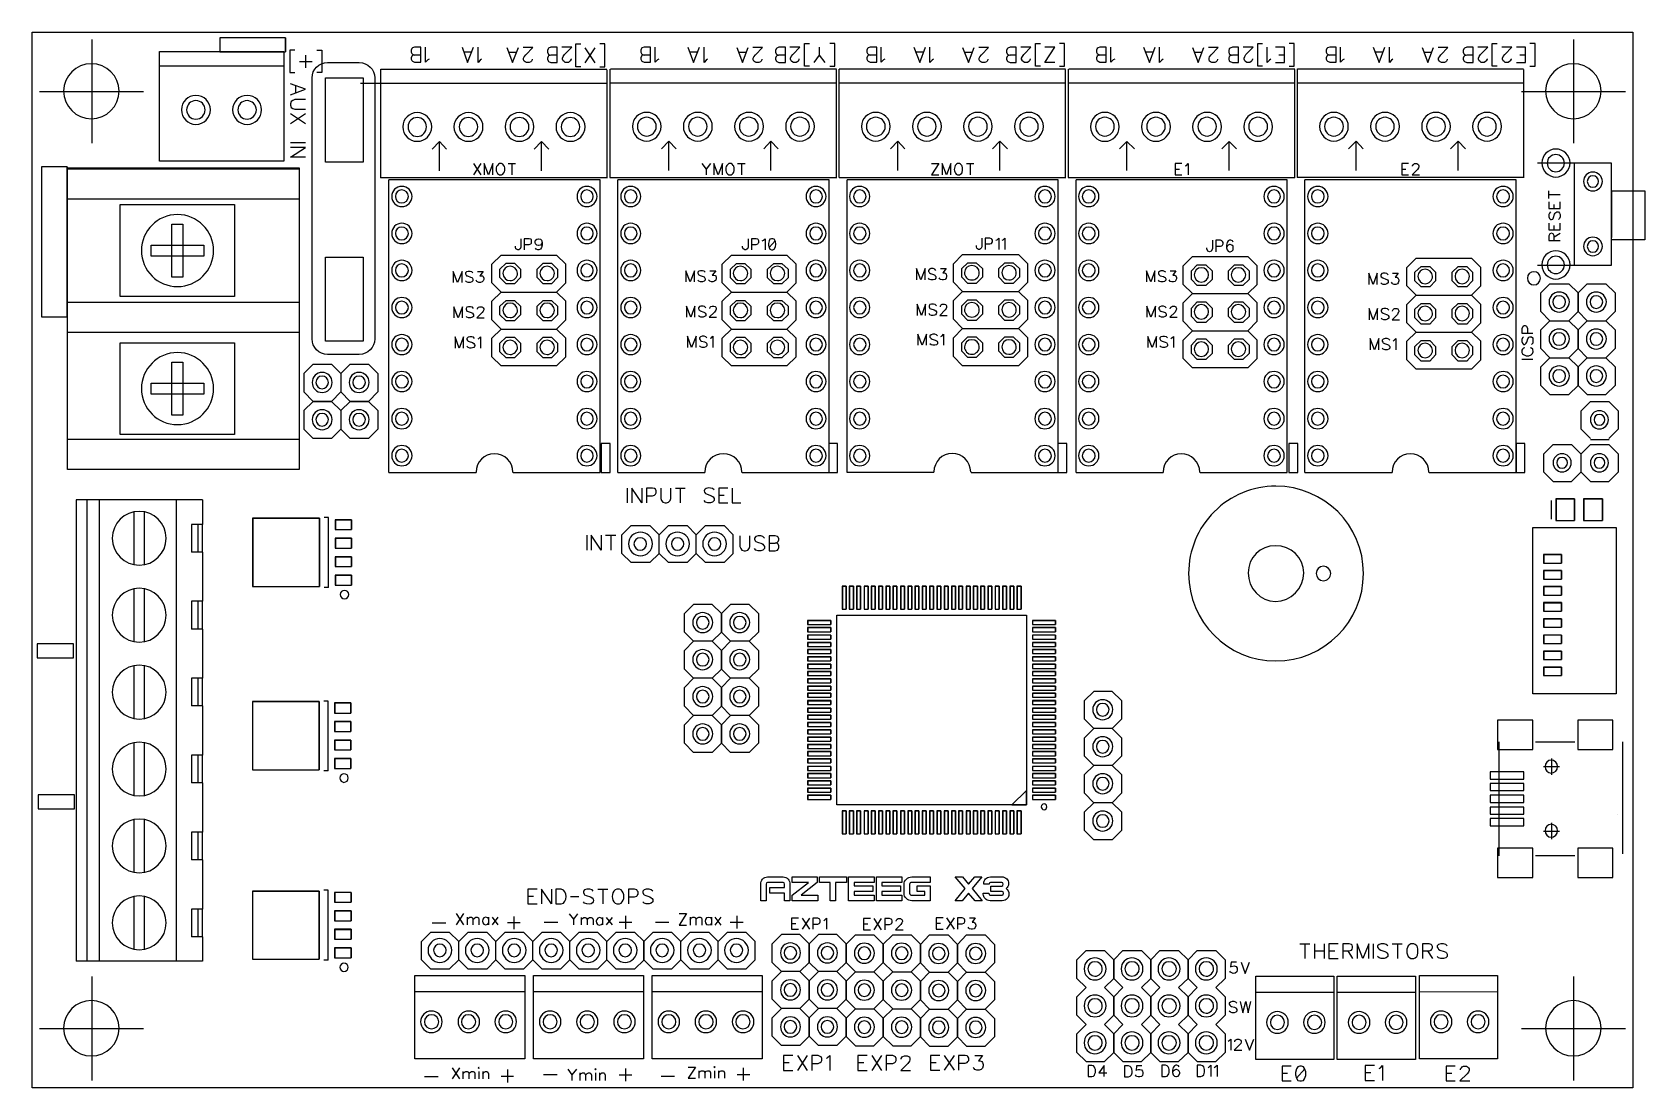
# Model space of a CAD drawing. Header units: inches. Extents: x 216.19 to 218.37, y 297.11 to 298.53.
import ezdxf

# ---------------------------------------------------------------- set-up
doc = ezdxf.new("R2010")
doc.units = ezdxf.units.IN
doc.layers.get('0').update_dxf_attribs({"linetype": 'CONTINUOUS'})
doc.layers.add('x3v1_1_wiring_diagram', color=7, linetype='CONTINUOUS')

# ---------------------------------------------------------------- blocks, each defined once
blk = doc.blocks.new('Azteeg')
at = {"layer": 'x3v1_1_wiring_diagram', "color": 7}
for points in [[(0, 1.425), (2.1601, 1.425), (2.1601, 0), (0, 0), (0, 1.425), (0, 1.425)], [(0.0803, 1.415), (0.0803, 1.2752)], [(0.3419, 1.3985), (0.3419, 1.4175), (0.2534, 1.4175), (0.2534, 1.3985), (0.3419, 1.3985), (0.3419, 1.3985)], [(0.3419, 1.4175), (0.3419, 1.3985)], [(2.0798, 1.415), (2.0798, 1.2752)], [(0.3395, 1.2511), (0.1718, 1.2511), (0.1718, 1.3988), (0.3395, 1.3988), (0.3395, 1.2511), (0.3395, 1.2511)], [(0.3545, 1.4008), (0.3478, 1.4008), (0.3478, 1.3705), (0.3545, 1.3705)], [(0.369, 1.3942), (0.369, 1.3771)], [(0.384, 1.4008), (0.3907, 1.4008), (0.3907, 1.3705), (0.384, 1.3705)], [(0.5246, 1.3846), (0.5246, 1.405), (0.5159, 1.405), (0.513, 1.4038), (0.5122, 1.4029), (0.5113, 1.4008), (0.5113, 1.3979), (0.5122, 1.3963), (0.513, 1.3954), (0.5159, 1.3942), (0.513, 1.3934), (0.5122, 1.3925), (0.5113, 1.3904), (0.5113, 1.3884), (0.5122, 1.3867), (0.513, 1.3859), (0.5159, 1.3846), (0.5246, 1.3846), (0.5246, 1.3846)], [(0.5246, 1.3942), (0.5159, 1.3942)], [(0.5355, 1.3884), (0.5338, 1.3875), (0.5309, 1.3846), (0.5309, 1.405)], [(0.58, 1.4046), (0.5875, 1.3842), (0.5954, 1.4046)], [(0.5925, 1.3979), (0.5829, 1.3979)], [(0.6062, 1.3884), (0.6045, 1.3871), (0.6016, 1.3842), (0.6016, 1.4046)], [(0.6407, 1.4042), (0.6482, 1.3842), (0.6561, 1.4042)], [(0.6532, 1.3975), (0.6436, 1.3975)], [(0.6748, 1.3888), (0.6748, 1.3879), (0.6736, 1.3859), (0.6728, 1.385), (0.6707, 1.3842), (0.6669, 1.3842), (0.6653, 1.385), (0.664, 1.3859), (0.6632, 1.3879), (0.6632, 1.39), (0.664, 1.3917), (0.6661, 1.3946), (0.6757, 1.4042), (0.6624, 1.4042)], [(0.7085, 1.3842), (0.7085, 1.4046), (0.6998, 1.4046), (0.6969, 1.4033), (0.6961, 1.4025), (0.6952, 1.4004), (0.6952, 1.3979), (0.6961, 1.3958), (0.6969, 1.395), (0.6998, 1.3938), (0.6969, 1.3929), (0.6961, 1.3921), (0.6952, 1.39), (0.6952, 1.3884), (0.6961, 1.3863), (0.6969, 1.3854), (0.6998, 1.3842), (0.7085, 1.3842), (0.7085, 1.3842)], [(0.7085, 1.3938), (0.6998, 1.3938)], [(0.7273, 1.3892), (0.7273, 1.3884), (0.726, 1.3863), (0.7252, 1.3854), (0.7235, 1.3842), (0.7193, 1.3842), (0.7177, 1.3854), (0.7164, 1.3863), (0.7156, 1.3884), (0.7156, 1.39), (0.7164, 1.3921), (0.7185, 1.395), (0.7281, 1.4046), (0.7148, 1.4046)], [(0.7402, 1.3784), (0.7335, 1.3784), (0.7335, 1.4092), (0.7402, 1.4092)], [(0.7464, 1.3838), (0.7597, 1.4038)], [(0.7597, 1.3838), (0.7464, 1.4038)], [(0.7659, 1.3784), (0.7726, 1.3784), (0.7726, 1.4092), (0.7659, 1.4092)], [(0.8346, 1.3846), (0.8346, 1.405), (0.8259, 1.405), (0.8229, 1.4038), (0.8221, 1.4029), (0.8213, 1.4008), (0.8213, 1.3979), (0.8221, 1.3963), (0.8229, 1.3954), (0.8259, 1.3942), (0.8229, 1.3934), (0.8221, 1.3925), (0.8213, 1.3904), (0.8213, 1.3884), (0.8221, 1.3867), (0.8229, 1.3859), (0.8259, 1.3846), (0.8346, 1.3846), (0.8346, 1.3846)], [(0.8346, 1.3942), (0.8259, 1.3942)], [(0.8454, 1.3884), (0.8437, 1.3875), (0.8408, 1.3846), (0.8408, 1.405)], [(0.8849, 1.4046), (0.8924, 1.3842), (0.9003, 1.4046)], [(0.8974, 1.3979), (0.8878, 1.3979)], [(0.9111, 1.3884), (0.9095, 1.3871), (0.9066, 1.3842), (0.9066, 1.4046)], [(0.9507, 1.4042), (0.9586, 1.3842), (0.9661, 1.4042)], [(0.9632, 1.3975), (0.9536, 1.3975)], [(0.9848, 1.3888), (0.9848, 1.3879), (0.9835, 1.3859), (0.9827, 1.385), (0.9806, 1.3842), (0.9769, 1.3842), (0.9752, 1.385), (0.974, 1.3859), (0.9731, 1.3879), (0.9731, 1.39), (0.974, 1.3917), (0.9761, 1.3946), (0.9856, 1.4042), (0.9723, 1.4042)], [(1.0164, 1.3842), (1.0164, 1.4046), (1.0077, 1.4046), (1.0048, 1.4033), (1.0039, 1.4025), (1.0031, 1.4004), (1.0031, 1.3979), (1.0039, 1.3958), (1.0048, 1.395), (1.0077, 1.3938), (1.0048, 1.3929), (1.0039, 1.3921), (1.0031, 1.39), (1.0031, 1.3884), (1.0039, 1.3863), (1.0048, 1.3854), (1.0077, 1.3842), (1.0164, 1.3842), (1.0164, 1.3842)], [(1.0164, 1.3938), (1.0077, 1.3938)], [(1.0347, 1.3892), (1.0347, 1.3884), (1.0339, 1.3863), (1.0331, 1.3854), (1.031, 1.3842), (1.0272, 1.3842), (1.0251, 1.3854), (1.0243, 1.3863), (1.0235, 1.3884), (1.0235, 1.39), (1.0243, 1.3921), (1.0264, 1.395), (1.036, 1.4046), (1.0226, 1.4046)], [(1.0489, 1.3792), (1.0422, 1.3792), (1.0422, 1.4096), (1.0489, 1.4096)], [(1.0551, 1.3842), (1.0626, 1.3938)], [(1.0701, 1.3842), (1.0626, 1.3938), (1.0626, 1.4046)], [(1.0763, 1.3792), (1.083, 1.3792), (1.083, 1.4096), (1.0763, 1.4096)], [(1.1396, 1.3846), (1.1396, 1.405), (1.1308, 1.405), (1.1279, 1.4038), (1.1271, 1.4029), (1.1262, 1.4008), (1.1262, 1.3979), (1.1271, 1.3963), (1.1279, 1.3954), (1.1308, 1.3942), (1.1279, 1.3934), (1.1271, 1.3925), (1.1262, 1.3904), (1.1262, 1.3884), (1.1271, 1.3867), (1.1279, 1.3859), (1.1308, 1.3846), (1.1396, 1.3846), (1.1396, 1.3846)], [(1.1396, 1.3942), (1.1308, 1.3942)], [(1.1504, 1.3884), (1.1487, 1.3875), (1.1458, 1.3846), (1.1458, 1.405)], [(1.1899, 1.4046), (1.1978, 1.3842), (1.2053, 1.4046)], [(1.2024, 1.3979), (1.1928, 1.3979)], [(1.2161, 1.3884), (1.2144, 1.3871), (1.2115, 1.3842), (1.2115, 1.4046)], [(1.2556, 1.4042), (1.2635, 1.3842), (1.271, 1.4042)], [(1.2681, 1.3975), (1.2585, 1.3975)], [(1.2898, 1.3888), (1.2898, 1.3879), (1.2885, 1.3859), (1.2877, 1.385), (1.2856, 1.3842), (1.2819, 1.3842), (1.2802, 1.385), (1.2789, 1.3859), (1.2781, 1.3879), (1.2781, 1.39), (1.2789, 1.3917), (1.281, 1.3946), (1.2906, 1.4042), (1.2773, 1.4042)], [(1.328, 1.3842), (1.328, 1.4046), (1.3197, 1.4046), (1.3168, 1.4033), (1.3156, 1.4025), (1.3147, 1.4004), (1.3147, 1.3979), (1.3156, 1.3958), (1.3168, 1.395), (1.3197, 1.3938), (1.3168, 1.3929), (1.3156, 1.3921), (1.3147, 1.39), (1.3147, 1.3884), (1.3156, 1.3863), (1.3168, 1.3854), (1.3197, 1.3842), (1.328, 1.3842), (1.328, 1.3842)], [(1.328, 1.3938), (1.3197, 1.3938)], [(1.3468, 1.3892), (1.3468, 1.3884), (1.3459, 1.3863), (1.3451, 1.3854), (1.343, 1.3842), (1.3393, 1.3842), (1.3372, 1.3854), (1.3364, 1.3863), (1.3351, 1.3884), (1.3351, 1.39), (1.3364, 1.3921), (1.338, 1.395), (1.3476, 1.4046), (1.3343, 1.4046)], [(1.3605, 1.3792), (1.3538, 1.3792), (1.3538, 1.4096), (1.3605, 1.4096)], [(1.38, 1.3842), (1.3667, 1.3842), (1.38, 1.4046), (1.3667, 1.4046)], [(1.3863, 1.3792), (1.3929, 1.3792), (1.3929, 1.4096), (1.3863, 1.4096)], [(1.4495, 1.3846), (1.4495, 1.405), (1.4408, 1.405), (1.4383, 1.4038), (1.437, 1.4029), (1.4362, 1.4008), (1.4362, 1.3979), (1.437, 1.3963), (1.4383, 1.3954), (1.4408, 1.3942), (1.4383, 1.3934), (1.437, 1.3925), (1.4362, 1.3904), (1.4362, 1.3884), (1.437, 1.3867), (1.4383, 1.3859), (1.4408, 1.3846), (1.4495, 1.3846), (1.4495, 1.3846)], [(1.4495, 1.3942), (1.4408, 1.3942)], [(1.4608, 1.3884), (1.4587, 1.3875), (1.4558, 1.3846), (1.4558, 1.405)], [(1.4999, 1.4046), (1.5078, 1.3842), (1.5153, 1.4046)], [(1.5123, 1.3979), (1.5028, 1.3979)], [(1.5261, 1.3884), (1.5244, 1.3871), (1.5215, 1.3842), (1.5215, 1.4046)], [(1.5656, 1.4042), (1.5735, 1.3842), (1.581, 1.4042)], [(1.5781, 1.3975), (1.5685, 1.3975)], [(1.5997, 1.3888), (1.5997, 1.3879), (1.5985, 1.3859), (1.5976, 1.385), (1.596, 1.3842), (1.5918, 1.3842), (1.5901, 1.385), (1.5889, 1.3859), (1.5881, 1.3879), (1.5881, 1.39), (1.5889, 1.3917), (1.591, 1.3946), (1.6005, 1.4042), (1.5872, 1.4042)], [(1.628, 1.3842), (1.628, 1.4046), (1.6197, 1.4046), (1.6168, 1.4033), (1.6155, 1.4025), (1.6147, 1.4004), (1.6147, 1.3979), (1.6155, 1.3958), (1.6168, 1.395), (1.6197, 1.3938), (1.6168, 1.3929), (1.6155, 1.3921), (1.6147, 1.39), (1.6147, 1.3884), (1.6155, 1.3863), (1.6168, 1.3854), (1.6197, 1.3842), (1.628, 1.3842), (1.628, 1.3842)], [(1.628, 1.3938), (1.6197, 1.3938)], [(1.6467, 1.3892), (1.6467, 1.3884), (1.6459, 1.3863), (1.6451, 1.3854), (1.643, 1.3842), (1.6392, 1.3842), (1.6372, 1.3854), (1.6363, 1.3863), (1.6355, 1.3884), (1.6355, 1.39), (1.6363, 1.3921), (1.638, 1.395), (1.6476, 1.4046), (1.6342, 1.4046)], [(1.6605, 1.3792), (1.6538, 1.3792), (1.6538, 1.4096), (1.6605, 1.4096)], [(1.6717, 1.3884), (1.6696, 1.3871), (1.6667, 1.3842), (1.6667, 1.4046)], [(1.6779, 1.3842), (1.69, 1.3842), (1.69, 1.4046), (1.6779, 1.4046)], [(1.69, 1.3938), (1.6825, 1.3938)], [(1.6962, 1.3792), (1.7029, 1.3792), (1.7029, 1.4096), (1.6962, 1.4096)], [(1.7595, 1.3846), (1.7595, 1.405), (1.7512, 1.405), (1.7482, 1.4038), (1.747, 1.4029), (1.7462, 1.4008), (1.7462, 1.3979), (1.747, 1.3963), (1.7482, 1.3954), (1.7512, 1.3942), (1.7482, 1.3934), (1.747, 1.3925), (1.7462, 1.3904), (1.7462, 1.3884), (1.747, 1.3867), (1.7482, 1.3859), (1.7512, 1.3846), (1.7595, 1.3846), (1.7595, 1.3846)], [(1.7595, 1.3942), (1.7512, 1.3942)], [(1.7707, 1.3884), (1.7686, 1.3875), (1.7657, 1.3846), (1.7657, 1.405)], [(1.8098, 1.4046), (1.8177, 1.3842), (1.8252, 1.4046)], [(1.8223, 1.3979), (1.8127, 1.3979)], [(1.836, 1.3884), (1.8344, 1.3871), (1.8315, 1.3842), (1.8315, 1.4046)], [(1.8756, 1.4042), (1.8835, 1.3842), (1.8909, 1.4042)], [(1.888, 1.3975), (1.8785, 1.3975)], [(1.9097, 1.3888), (1.9097, 1.3879), (1.9084, 1.3859), (1.9076, 1.385), (1.9059, 1.3842), (1.9018, 1.3842), (1.9001, 1.385), (1.8993, 1.3859), (1.898, 1.3879), (1.898, 1.39), (1.8993, 1.3917), (1.9009, 1.3946), (1.9105, 1.4042), (1.8972, 1.4042)], [(1.9446, 1.3842), (1.9446, 1.4046), (1.9359, 1.4046), (1.933, 1.4033), (1.9321, 1.4025), (1.9313, 1.4004), (1.9313, 1.3979), (1.9321, 1.3958), (1.933, 1.395), (1.9359, 1.3938), (1.933, 1.3929), (1.9321, 1.3921), (1.9313, 1.39), (1.9313, 1.3884), (1.9321, 1.3863), (1.933, 1.3854), (1.9359, 1.3842), (1.9446, 1.3842), (1.9446, 1.3842)], [(1.9446, 1.3938), (1.9359, 1.3938)], [(1.9633, 1.3892), (1.9633, 1.3884), (1.9621, 1.3863), (1.9613, 1.3854), (1.9592, 1.3842), (1.9554, 1.3842), (1.9538, 1.3854), (1.9525, 1.3863), (1.9517, 1.3884), (1.9517, 1.39), (1.9525, 1.3921), (1.9546, 1.395), (1.9642, 1.4046), (1.9509, 1.4046)], [(1.9771, 1.3792), (1.9704, 1.3792), (1.9704, 1.4096), (1.9771, 1.4096)], [(1.9958, 1.3892), (1.9958, 1.3884), (1.9945, 1.3863), (1.9937, 1.3854), (1.9916, 1.3842), (1.9879, 1.3842), (1.9862, 1.3854), (1.985, 1.3863), (1.9841, 1.3884), (1.9841, 1.39), (1.985, 1.3921), (1.9871, 1.395), (1.9966, 1.4046), (1.9833, 1.4046)], [(2.0029, 1.3842), (2.0153, 1.3842), (2.0153, 1.4046), (2.0029, 1.4046)], [(2.0153, 1.3938), (2.0074, 1.3938)], [(2.0212, 1.3792), (2.0282, 1.3792), (2.0282, 1.4096), (2.0212, 1.4096)], [(0.3395, 1.3792), (0.1718, 1.3792)], [(0.3607, 1.3854), (0.3778, 1.3854)], [(0.4706, 1.2286), (0.4706, 1.375)], [(0.7755, 1.3746), (0.4706, 1.3746)], [(0.7759, 1.2282), (0.7759, 1.3742)], [(0.7801, 1.229), (0.7801, 1.375)], [(1.0855, 1.375), (0.7805, 1.375)], [(1.0855, 1.2286), (1.0855, 1.3746)], [(1.3942, 1.375), (1.0892, 1.375)], [(1.0892, 1.229), (1.0892, 1.375)], [(1.3946, 1.2286), (1.3946, 1.3746)], [(1.3983, 1.229), (1.3983, 1.375)], [(1.7037, 1.375), (1.3988, 1.375)], [(1.7037, 1.2286), (1.7037, 1.3746)], [(1.7075, 1.229), (1.7075, 1.3755)], [(2.0124, 1.375), (1.7075, 1.375)], [(2.0128, 1.2286), (2.0128, 1.3746)], [(0.3486, 1.3405), (0.3686, 1.348), (0.3486, 1.3555)], [(0.3553, 1.353), (0.3553, 1.3434)], [(0.6105, 1.3559), (0.4428, 1.3559)], [(0.7759, 1.3559), (0.6087, 1.3559)], [(0.9478, 1.3563), (0.7805, 1.3563)], [(1.0855, 1.3563), (0.9182, 1.3563)], [(1.2569, 1.3563), (1.0896, 1.3563)], [(1.3946, 1.3563), (1.2273, 1.3563)], [(1.566, 1.3563), (1.3988, 1.3563)], [(1.7037, 1.3563), (1.5365, 1.3563)], [(1.8751, 1.3563), (1.7079, 1.3563)], [(2.0128, 1.3563), (1.8456, 1.3563)], [(0.01, 1.3451), (0.1502, 1.3451)], [(0.1173, 1.3455), (0.1173, 1.3455)], [(0.1173, 1.3455), (0.1173, 1.3455)], [(0.3686, 1.3343), (0.3545, 1.3343), (0.3516, 1.333), (0.3495, 1.3314), (0.3486, 1.3284), (0.3486, 1.3264), (0.3495, 1.3235), (0.3516, 1.3218), (0.3545, 1.321), (0.3686, 1.321)], [(2.0099, 1.3451), (2.1501, 1.3451)], [(2.1173, 1.3455), (2.1173, 1.3455)], [(2.1173, 1.3455), (2.1173, 1.3455)], [(0.2405, 1.3201), (0.2405, 1.3201), (0.2405, 1.3201)], [(0.2405, 1.3201), (0.2405, 1.3201), (0.2405, 1.3201)], [(0.3095, 1.3201), (0.3095, 1.3201), (0.3095, 1.3201)], [(0.3095, 1.3201), (0.3095, 1.3201), (0.3095, 1.3201)], [(0.3686, 1.3014), (0.3486, 1.3147)], [(0.3686, 1.3147), (0.3486, 1.3014)], [(0.5392, 1.2972), (0.5392, 1.2972), (0.5392, 1.2972)], [(0.5392, 1.2972), (0.5392, 1.2972), (0.5392, 1.2972)], [(0.6083, 1.2972), (0.6083, 1.2972), (0.6083, 1.2972)], [(0.6083, 1.2972), (0.6083, 1.2972), (0.6083, 1.2972)], [(0.6769, 1.2972), (0.6769, 1.2972), (0.6769, 1.2972)], [(0.6769, 1.2972), (0.6769, 1.2972), (0.6769, 1.2972)], [(0.746, 1.2972), (0.746, 1.2972), (0.746, 1.2972)], [(0.746, 1.2972), (0.746, 1.2972), (0.746, 1.2972)], [(0.8487, 1.2977), (0.8487, 1.2977), (0.8487, 1.2977)], [(0.8487, 1.2977), (0.8487, 1.2977), (0.8487, 1.2977)], [(0.9178, 1.2977), (0.9178, 1.2977), (0.9178, 1.2977)], [(0.9178, 1.2977), (0.9178, 1.2977), (0.9178, 1.2977)], [(0.9869, 1.2977), (0.9869, 1.2977), (0.9869, 1.2977)], [(0.9869, 1.2977), (0.9869, 1.2977), (0.9869, 1.2977)], [(1.0555, 1.2977), (1.0555, 1.2977), (1.0555, 1.2977)], [(1.0555, 1.2977), (1.0555, 1.2977), (1.0555, 1.2977)], [(1.1579, 1.2977), (1.1579, 1.2977), (1.1579, 1.2977)], [(1.1579, 1.2977), (1.1579, 1.2977), (1.1579, 1.2977)], [(1.2269, 1.2977), (1.2269, 1.2977), (1.2269, 1.2977)], [(1.2269, 1.2977), (1.2269, 1.2977), (1.2269, 1.2977)], [(1.2956, 1.2977), (1.2956, 1.2977), (1.2956, 1.2977)], [(1.2956, 1.2977), (1.2956, 1.2977), (1.2956, 1.2977)], [(1.3646, 1.2977), (1.3646, 1.2977), (1.3646, 1.2977)], [(1.3646, 1.2977), (1.3646, 1.2977), (1.3646, 1.2977)], [(1.467, 1.2972), (1.467, 1.2972), (1.467, 1.2972)], [(1.467, 1.2972), (1.467, 1.2972), (1.467, 1.2972)], [(1.5361, 1.2972), (1.5361, 1.2972), (1.5361, 1.2972)], [(1.5361, 1.2972), (1.5361, 1.2972), (1.5361, 1.2972)], [(1.6051, 1.2972), (1.6051, 1.2972), (1.6051, 1.2972)], [(1.6051, 1.2972), (1.6051, 1.2972), (1.6051, 1.2972)], [(1.6738, 1.2972), (1.6738, 1.2972), (1.6738, 1.2972)], [(1.6738, 1.2972), (1.6738, 1.2972), (1.6738, 1.2972)], [(1.7761, 1.2977), (1.7761, 1.2977), (1.7761, 1.2977)], [(1.7761, 1.2977), (1.7761, 1.2977), (1.7761, 1.2977)], [(1.8452, 1.2977), (1.8452, 1.2977), (1.8452, 1.2977)], [(1.8452, 1.2977), (1.8452, 1.2977), (1.8452, 1.2977)], [(1.9138, 1.2977), (1.9138, 1.2977), (1.9138, 1.2977)], [(1.9138, 1.2977), (1.9138, 1.2977), (1.9138, 1.2977)], [(1.9829, 1.2977), (1.9829, 1.2977), (1.9829, 1.2977)], [(1.9829, 1.2977), (1.9829, 1.2977), (1.9829, 1.2977)], [(0.3686, 1.2756), (0.3486, 1.2756)], [(0.3686, 1.2561), (0.3486, 1.2561), (0.3686, 1.2694), (0.3486, 1.2694)], [(0.5496, 1.2378), (0.5496, 1.2773), (0.5396, 1.2673)], [(0.5496, 1.2773), (0.5592, 1.2673)], [(0.6873, 1.2378), (0.6873, 1.2773), (0.6773, 1.2673)], [(0.6873, 1.2773), (0.6973, 1.2673)], [(0.8591, 1.2382), (0.8591, 1.2777), (0.8492, 1.2677)], [(0.8591, 1.2777), (0.8691, 1.2677)], [(0.9969, 1.2382), (0.9969, 1.2777), (0.9873, 1.2677)], [(0.9969, 1.2777), (1.0068, 1.2677)], [(1.1683, 1.2382), (1.1683, 1.2777), (1.1583, 1.2677)], [(1.1683, 1.2777), (1.1778, 1.2677)], [(1.306, 1.2382), (1.306, 1.2777), (1.296, 1.2677)], [(1.306, 1.2777), (1.316, 1.2677)], [(1.4774, 1.2382), (1.4774, 1.2773), (1.4674, 1.2677)], [(1.4774, 1.2773), (1.4874, 1.2677)], [(1.6151, 1.2382), (1.6151, 1.2773), (1.6055, 1.2677)], [(1.6151, 1.2773), (1.6251, 1.2677)], [(1.7865, 1.2382), (1.7865, 1.2777), (1.7765, 1.2677)], [(1.7865, 1.2777), (1.7961, 1.2677)], [(1.9242, 1.2382), (1.9242, 1.2777), (1.9142, 1.2677)], [(1.9242, 1.2777), (1.9342, 1.2677)], [(0.047, 1.0408), (0.047, 1.2434), (0.0124, 1.2434), (0.0124, 1.0408), (0.047, 1.0408), (0.047, 1.0408)], [(0.047, 1.2434), (0.047, 1.0408)], [(0.0478, 1.2418), (0.3601, 1.2418), (0.3601, 0.8346), (0.0478, 0.8346), (0.0478, 1.2418), (0.0478, 1.2418)], [(0.6054, 1.2477), (0.5954, 1.2323)], [(0.5954, 1.2477), (0.6054, 1.2323)], [(0.6216, 1.2323), (0.6216, 1.2477), (0.6158, 1.2323), (0.6099, 1.2477), (0.6099, 1.2323)], [(0.6307, 1.2477), (0.6291, 1.2469), (0.6278, 1.2452)], [(0.6349, 1.2469), (0.6332, 1.2477), (0.6307, 1.2477), (0.6307, 1.2477)], [(0.6424, 1.2477), (0.6524, 1.2477)], [(0.6474, 1.2477), (0.6474, 1.2323)], [(0.9037, 1.2477), (0.9095, 1.2402), (0.9095, 1.2323)], [(0.9153, 1.2477), (0.9095, 1.2402)], [(0.9315, 1.2323), (0.9315, 1.2477), (0.9257, 1.2323), (0.9199, 1.2477), (0.9199, 1.2323)], [(0.9403, 1.2477), (0.939, 1.2469), (0.9374, 1.2452)], [(0.9403, 1.2323), (0.9432, 1.2323), (0.9444, 1.2332), (0.9461, 1.2348), (0.9469, 1.2361), (0.9473, 1.2382), (0.9473, 1.2419), (0.9469, 1.244), (0.9461, 1.2452), (0.9444, 1.2469), (0.9432, 1.2477), (0.9403, 1.2477), (0.9403, 1.2477)], [(0.9519, 1.2477), (0.9623, 1.2477)], [(0.9573, 1.2477), (0.9573, 1.2323)], [(1.2136, 1.2477), (1.2236, 1.2477), (1.2136, 1.2323), (1.2236, 1.2323)], [(1.2398, 1.2323), (1.2398, 1.2477), (1.234, 1.2323), (1.2282, 1.2477), (1.2282, 1.2323)], [(1.2486, 1.2477), (1.2473, 1.2469), (1.2457, 1.2452)], [(1.2486, 1.2323), (1.2515, 1.2323), (1.2527, 1.2332), (1.2544, 1.2348), (1.2552, 1.2361), (1.2556, 1.2382), (1.2556, 1.2419), (1.2552, 1.244), (1.2544, 1.2452), (1.2527, 1.2469), (1.2515, 1.2477), (1.2486, 1.2477), (1.2486, 1.2477)], [(1.2606, 1.2477), (1.2706, 1.2477)], [(1.2656, 1.2477), (1.2656, 1.2323)], [(1.5515, 1.2477), (1.5423, 1.2477), (1.5423, 1.2323), (1.5515, 1.2323)], [(1.556, 1.2448), (1.5577, 1.2452), (1.5598, 1.2477), (1.5598, 1.2323)], [(1.8572, 1.2477), (1.8481, 1.2477), (1.8481, 1.2323), (1.8572, 1.2323)], [(1.8627, 1.244), (1.8627, 1.2448), (1.8635, 1.2461), (1.8643, 1.2469), (1.8656, 1.2477), (1.8685, 1.2477), (1.8697, 1.2469), (1.8706, 1.2461), (1.8714, 1.2448), (1.8714, 1.2432), (1.8706, 1.2419), (1.8693, 1.2398), (1.8622, 1.2323), (1.8722, 1.2323)], [(2.1314, 1.2107), (2.1314, 1.2481), (2.0316, 1.2481)], [(2.0753, 1.2486), (2.0753, 1.2486), (2.0753, 1.2486)], [(2.0753, 1.2486), (2.0753, 1.2486), (2.0753, 1.2486)], [(2.0815, 1.1104), (2.0815, 1.2481)], [(0.0478, 1.2404), (0.3601, 1.2404), (0.3601, 1.1996), (0.0478, 1.1996), (0.0478, 1.2404), (0.0478, 1.2404)], [(0.7763, 1.2286), (0.4701, 1.2286)], [(0.4814, 0.8304), (0.4814, 1.2257)], [(0.7664, 1.2257), (0.4814, 1.2257)], [(0.6307, 1.2323), (0.6332, 1.2323), (0.6349, 1.2332)], [(0.7664, 0.8304), (0.7664, 1.2257)], [(1.0859, 1.2286), (0.7797, 1.2286)], [(0.7905, 0.8304), (0.7905, 1.2257)], [(1.0755, 1.2257), (0.7905, 1.2257)], [(1.0755, 0.8304), (1.0755, 1.2257)], [(1.395, 1.2286), (1.0888, 1.2286)], [(1.0996, 0.8304), (1.0996, 1.2257)], [(1.3846, 1.2257), (1.0996, 1.2257)], [(1.3846, 0.8304), (1.3846, 1.2257)], [(1.7041, 1.2286), (1.3979, 1.2286)], [(1.4087, 0.8304), (1.4087, 1.2257)], [(1.6937, 1.2257), (1.4087, 1.2257)], [(1.5423, 1.2402), (1.5481, 1.2402)], [(1.6937, 0.8304), (1.6937, 1.2257)], [(2.0133, 1.229), (1.7071, 1.229)], [(1.7175, 0.8304), (1.7175, 1.2257)], [(2.0024, 1.2257), (1.7175, 1.2257)], [(1.8481, 1.2402), (1.8539, 1.2402)], [(2.0024, 0.8304), (2.0024, 1.2257)], [(2.1189, 1.2236), (2.1189, 1.2236), (2.1189, 1.2236)], [(2.1189, 1.2236), (2.1189, 1.2236), (2.1189, 1.2236)], [(0.5126, 1.2032), (0.5126, 1.2032), (0.5126, 1.2032)], [(0.5126, 1.2032), (0.5126, 1.2032), (0.5126, 1.2032)], [(0.7622, 1.2032), (0.7622, 1.2032), (0.7622, 1.2032)], [(0.7622, 1.2032), (0.7622, 1.2032), (0.7622, 1.2032)], [(0.8213, 1.2032), (0.8213, 1.2032), (0.8213, 1.2032)], [(0.8213, 1.2032), (0.8213, 1.2032), (0.8213, 1.2032)], [(1.0713, 1.2032), (1.0713, 1.2032), (1.0713, 1.2032)], [(1.0713, 1.2032), (1.0713, 1.2032), (1.0713, 1.2032)], [(1.1304, 1.2032), (1.1304, 1.2032), (1.1304, 1.2032)], [(1.1304, 1.2032), (1.1304, 1.2032), (1.1304, 1.2032)], [(1.3805, 1.2032), (1.3805, 1.2032), (1.3805, 1.2032)], [(1.3805, 1.2032), (1.3805, 1.2032), (1.3805, 1.2032)], [(1.4395, 1.2032), (1.4395, 1.2032), (1.4395, 1.2032)], [(1.4395, 1.2032), (1.4395, 1.2032), (1.4395, 1.2032)], [(1.6896, 1.2032), (1.6896, 1.2032), (1.6896, 1.2032)], [(1.6896, 1.2032), (1.6896, 1.2032), (1.6896, 1.2032)], [(1.7487, 1.2032), (1.7487, 1.2032), (1.7487, 1.2032)], [(1.7487, 1.2032), (1.7487, 1.2032), (1.7487, 1.2032)], [(1.9987, 1.2032), (1.9987, 1.2032), (1.9987, 1.2032)], [(1.9987, 1.2032), (1.9987, 1.2032), (1.9987, 1.2032)], [(2.0465, 1.2007), (2.0465, 1.2107)], [(2.0465, 1.2057), (2.0619, 1.2057)], [(2.1314, 1.2107), (2.1761, 1.2107), (2.1761, 1.1449), (2.1314, 1.1449), (2.1314, 1.2107), (2.1314, 1.2107)], [(2.1314, 1.2107), (2.1314, 1.1479)], [(0.1189, 1.1922), (0.2732, 1.1922), (0.2732, 1.0682), (0.1189, 1.0682), (0.1189, 1.1922), (0.1189, 1.1922)], [(2.0465, 1.1961), (2.0465, 1.187), (2.0619, 1.187), (2.0619, 1.1961)], [(2.049, 1.1824), (2.0474, 1.1807), (2.0465, 1.1787), (2.0465, 1.1758), (2.0474, 1.1737), (2.049, 1.172), (2.0503, 1.172), (2.052, 1.1728), (2.0524, 1.1737), (2.0532, 1.1749), (2.0545, 1.1795), (2.0553, 1.1807), (2.0561, 1.1816), (2.0574, 1.1824), (2.0599, 1.1824), (2.0611, 1.1807), (2.0619, 1.1787), (2.0619, 1.1758), (2.0611, 1.1737), (2.0599, 1.172)], [(2.054, 1.187), (2.054, 1.1924)], [(0.2034, 1.1659), (0.2034, 1.0945), (0.1886, 1.0945), (0.1886, 1.1659), (0.2034, 1.1659), (0.2034, 1.1659)], [(2.0465, 1.1674), (2.0465, 1.1583), (2.0619, 1.1583), (2.0619, 1.1674)], [(2.054, 1.1583), (2.054, 1.1641)], [(2.054, 1.1487), (2.0619, 1.1537)], [(0.1604, 1.1376), (0.2317, 1.1376), (0.2317, 1.1228), (0.1604, 1.1228), (0.1604, 1.1376), (0.1604, 1.1376)], [(0.5126, 1.1533), (0.5126, 1.1533), (0.5126, 1.1533)], [(0.5126, 1.1533), (0.5126, 1.1533), (0.5126, 1.1533)], [(0.6594, 1.1462), (0.6594, 1.135), (0.6586, 1.1325), (0.6578, 1.1321), (0.6565, 1.1312), (0.6553, 1.1312), (0.6528, 1.1325), (0.6524, 1.135), (0.6524, 1.1362)], [(0.664, 1.1383), (0.6707, 1.1383), (0.6728, 1.1391), (0.6736, 1.14), (0.674, 1.1412), (0.674, 1.1433), (0.6736, 1.145), (0.6728, 1.1454), (0.6707, 1.1462), (0.664, 1.1462), (0.664, 1.1312)], [(0.6881, 1.1412), (0.6873, 1.1391), (0.6861, 1.1375), (0.6836, 1.1371), (0.6832, 1.1371), (0.6811, 1.1375), (0.6794, 1.1391), (0.6786, 1.1412), (0.6786, 1.1421), (0.6794, 1.1441), (0.6811, 1.1454), (0.6832, 1.1462), (0.6836, 1.1462), (0.6861, 1.1454), (0.6873, 1.1441), (0.6881, 1.1412), (0.6881, 1.1375), (0.6873, 1.1342), (0.6861, 1.1321), (0.6836, 1.1312), (0.6823, 1.1312), (0.6802, 1.1321), (0.6794, 1.1333)], [(0.7622, 1.1533), (0.7622, 1.1533), (0.7622, 1.1533)], [(0.7622, 1.1533), (0.7622, 1.1533), (0.7622, 1.1533)], [(0.8213, 1.1533), (0.8213, 1.1533), (0.8213, 1.1533)], [(0.8213, 1.1533), (0.8213, 1.1533), (0.8213, 1.1533)], [(0.9661, 1.1462), (0.9661, 1.1346), (0.9652, 1.1325), (0.9644, 1.1321), (0.9632, 1.1312), (0.9615, 1.1312), (0.9602, 1.1321), (0.9594, 1.1325), (0.9586, 1.1346), (0.9586, 1.1362)], [(0.9706, 1.1383), (0.9769, 1.1383), (0.9794, 1.1391), (0.9798, 1.14), (0.9806, 1.1412), (0.9806, 1.1433), (0.9798, 1.145), (0.9794, 1.1454), (0.9769, 1.1462), (0.9706, 1.1462), (0.9706, 1.1312)], [(0.9852, 1.1433), (0.9869, 1.1441), (0.9889, 1.1462), (0.9889, 1.1312)], [(0.9977, 1.1462), (0.9956, 1.1454), (0.9944, 1.1433), (0.9935, 1.1396), (0.9935, 1.1375), (0.9944, 1.1342), (0.9956, 1.1321), (0.9977, 1.1312), (0.9994, 1.1312), (1.0014, 1.1321)], [(1.0027, 1.1433), (0.9944, 1.1342)], [(1.0014, 1.1454), (0.9994, 1.1462), (0.9977, 1.1462), (0.9977, 1.1462)], [(1.0713, 1.1533), (1.0713, 1.1533), (1.0713, 1.1533)], [(1.0713, 1.1533), (1.0713, 1.1533), (1.0713, 1.1533)], [(1.1304, 1.1533), (1.1304, 1.1533), (1.1304, 1.1533)], [(1.1304, 1.1533), (1.1304, 1.1533), (1.1304, 1.1533)], [(1.2814, 1.147), (1.2814, 1.1354), (1.2806, 1.1333), (1.2798, 1.1325), (1.2785, 1.1317), (1.2769, 1.1317), (1.2756, 1.1325), (1.2748, 1.1333), (1.2744, 1.1354), (1.2744, 1.1371)], [(1.286, 1.1391), (1.2922, 1.1391), (1.2947, 1.1396), (1.296, 1.1421), (1.296, 1.1441), (1.2952, 1.1454), (1.2947, 1.1462), (1.2922, 1.147), (1.286, 1.147), (1.286, 1.1317)], [(1.3006, 1.1441), (1.3022, 1.1446), (1.3043, 1.147), (1.3043, 1.1317)], [(1.3089, 1.1441), (1.3101, 1.1446), (1.3126, 1.147), (1.3126, 1.1317)], [(1.3805, 1.1533), (1.3805, 1.1533), (1.3805, 1.1533)], [(1.3805, 1.1533), (1.3805, 1.1533), (1.3805, 1.1533)], [(1.4395, 1.1533), (1.4395, 1.1533), (1.4395, 1.1533)], [(1.4395, 1.1533), (1.4395, 1.1533), (1.4395, 1.1533)], [(1.5852, 1.1325), (1.5852, 1.1337)], [(1.5926, 1.1441), (1.5926, 1.1325)], [(1.5972, 1.1362), (1.6035, 1.1362), (1.6055, 1.1366), (1.6064, 1.1375), (1.6072, 1.1391), (1.6072, 1.1412), (1.6064, 1.1425), (1.6055, 1.1433), (1.6035, 1.1441), (1.5972, 1.1441), (1.5972, 1.1287)], [(1.6205, 1.1416), (1.6197, 1.1433), (1.6176, 1.1441), (1.6159, 1.1441), (1.6139, 1.1433), (1.6126, 1.1412), (1.6118, 1.1375), (1.6118, 1.1337), (1.6126, 1.1312), (1.6139, 1.1296), (1.6159, 1.1287), (1.6168, 1.1287), (1.6189, 1.1296), (1.6205, 1.1312), (1.6209, 1.1333), (1.6209, 1.1337), (1.6205, 1.1362), (1.6189, 1.1375), (1.6168, 1.1383), (1.6159, 1.1383), (1.6139, 1.1375), (1.6126, 1.1362), (1.6118, 1.1337)], [(1.6896, 1.1533), (1.6896, 1.1533), (1.6896, 1.1533)], [(1.6896, 1.1533), (1.6896, 1.1533), (1.6896, 1.1533)], [(1.7487, 1.1533), (1.7487, 1.1533), (1.7487, 1.1533)], [(1.7487, 1.1533), (1.7487, 1.1533), (1.7487, 1.1533)], [(1.9987, 1.1533), (1.9987, 1.1533), (1.9987, 1.1533)], [(1.9987, 1.1533), (1.9987, 1.1533), (1.9987, 1.1533)], [(2.0465, 1.15), (2.0465, 1.1437), (2.0619, 1.1437)], [(2.054, 1.1437), (2.054, 1.15)], [(2.1189, 1.1358), (2.1189, 1.1358), (2.1189, 1.1358)], [(2.1189, 1.1358), (2.1189, 1.1358), (2.1189, 1.1358)], [(2.1314, 1.1104), (2.1314, 1.1479)], [(0.6328, 1.0742), (0.6203, 1.0867), (0.6203, 1.1117), (0.6328, 1.1242), (0.7077, 1.1242)], [(0.6507, 1.1133), (0.659, 1.105), (0.659, 1.0938), (0.6507, 1.0855), (0.6395, 1.0855), (0.6311, 1.0938), (0.6311, 1.105), (0.6395, 1.1133), (0.6507, 1.1133), (0.6507, 1.1133)], [(0.6507, 1.1133), (0.659, 1.105), (0.659, 1.0938), (0.6507, 1.0855), (0.6395, 1.0855), (0.6311, 1.0938), (0.6311, 1.105), (0.6395, 1.1133), (0.6507, 1.1133), (0.6507, 1.1133)], [(0.701, 1.1133), (0.7089, 1.105), (0.7089, 1.0938), (0.701, 1.0855), (0.6894, 1.0855), (0.6815, 1.0938), (0.6815, 1.105), (0.6894, 1.1133), (0.701, 1.1133), (0.701, 1.1133)], [(0.701, 1.1133), (0.7089, 1.105), (0.7089, 1.0938), (0.701, 1.0855), (0.6894, 1.0855), (0.6815, 1.0938), (0.6815, 1.105), (0.6894, 1.1133), (0.701, 1.1133), (0.701, 1.1133)], [(0.7202, 1.1117), (0.7077, 1.1242)], [(0.7202, 1.0867), (0.7202, 1.1117)], [(0.9436, 1.0742), (0.9311, 1.0867), (0.9311, 1.1117), (0.9436, 1.1242), (1.0185, 1.1242)], [(0.9619, 1.1129), (0.9698, 1.105), (0.9698, 1.0934), (0.9619, 1.0855), (0.9503, 1.0855), (0.9424, 1.0934), (0.9424, 1.105), (0.9503, 1.1129), (0.9619, 1.1129), (0.9619, 1.1129)], [(0.9619, 1.1129), (0.9698, 1.105), (0.9698, 1.0934), (0.9619, 1.0855), (0.9503, 1.0855), (0.9424, 1.0934), (0.9424, 1.105), (0.9503, 1.1129), (0.9619, 1.1129), (0.9619, 1.1129)], [(1.0118, 1.1129), (1.0202, 1.105), (1.0202, 1.0934), (1.0118, 1.0855), (1.0006, 1.0855), (0.9923, 1.0934), (0.9923, 1.105), (1.0006, 1.1129), (1.0118, 1.1129), (1.0118, 1.1129)], [(1.0118, 1.1129), (1.0202, 1.105), (1.0202, 1.0934), (1.0118, 1.0855), (1.0006, 1.0855), (0.9923, 1.0934), (0.9923, 1.105), (1.0006, 1.1129), (1.0118, 1.1129), (1.0118, 1.1129)], [(1.031, 1.1117), (1.0185, 1.1242)], [(1.031, 1.0867), (1.031, 1.1117)], [(1.2556, 1.0751), (1.2432, 1.0876), (1.2432, 1.1125), (1.2556, 1.125), (1.3309, 1.125)], [(1.2739, 1.1138), (1.2823, 1.1059), (1.2823, 1.0942), (1.2739, 1.0859), (1.2627, 1.0859), (1.2544, 1.0942), (1.2544, 1.1059), (1.2627, 1.1138), (1.2739, 1.1138), (1.2739, 1.1138)], [(1.2739, 1.1138), (1.2823, 1.1059), (1.2823, 1.0942), (1.2739, 1.0859), (1.2627, 1.0859), (1.2544, 1.0942), (1.2544, 1.1059), (1.2627, 1.1138), (1.2739, 1.1138), (1.2739, 1.1138)], [(1.3239, 1.1138), (1.3322, 1.1059), (1.3322, 1.0942), (1.3239, 1.0859), (1.3126, 1.0859), (1.3043, 1.0942), (1.3043, 1.1059), (1.3126, 1.1138), (1.3239, 1.1138), (1.3239, 1.1138)], [(1.3239, 1.1138), (1.3322, 1.1059), (1.3322, 1.0942), (1.3239, 1.0859), (1.3126, 1.0859), (1.3043, 1.0942), (1.3043, 1.1059), (1.3126, 1.1138), (1.3239, 1.1138), (1.3239, 1.1138)], [(1.3434, 1.1125), (1.3309, 1.125)], [(1.3434, 1.0876), (1.3434, 1.1125)], [(1.5656, 1.0722), (1.5531, 1.0846), (1.5531, 1.1096), (1.5656, 1.1221), (1.6405, 1.1221)], [(1.5839, 1.1109), (1.5922, 1.1029), (1.5922, 1.0913), (1.5839, 1.083), (1.5723, 1.083), (1.5643, 1.0913), (1.5643, 1.1029), (1.5723, 1.1109), (1.5839, 1.1109), (1.5839, 1.1109)], [(1.5839, 1.1109), (1.5922, 1.1029), (1.5922, 1.0913), (1.5839, 1.083), (1.5723, 1.083), (1.5643, 1.0913), (1.5643, 1.1029), (1.5723, 1.1109), (1.5839, 1.1109), (1.5839, 1.1109)], [(1.6338, 1.1109), (1.6421, 1.1029), (1.6421, 1.0913), (1.6338, 1.083), (1.6226, 1.083), (1.6143, 1.0913), (1.6143, 1.1029), (1.6226, 1.1109), (1.6338, 1.1109), (1.6338, 1.1109)], [(1.6338, 1.1109), (1.6421, 1.1029), (1.6421, 1.0913), (1.6338, 1.083), (1.6226, 1.083), (1.6143, 1.0913), (1.6143, 1.1029), (1.6226, 1.1109), (1.6338, 1.1109), (1.6338, 1.1109)], [(1.653, 1.1096), (1.6405, 1.1221)], [(1.8676, 1.0701), (1.8552, 1.0826), (1.8552, 1.1075), (1.8676, 1.12), (1.9425, 1.12)], [(1.955, 1.1075), (1.9425, 1.12)], [(2.0316, 1.1104), (2.1314, 1.1104)], [(2.0753, 1.1109), (2.0753, 1.1109), (2.0753, 1.1109)], [(2.0753, 1.1109), (2.0753, 1.1109), (2.0753, 1.1109)], [(0.5126, 1.1034), (0.5126, 1.1034), (0.5126, 1.1034)], [(0.5126, 1.1034), (0.5126, 1.1034), (0.5126, 1.1034)], [(0.58, 1.0871), (0.58, 1.1021), (0.5741, 1.0871), (0.5683, 1.1021), (0.5683, 1.0871)], [(0.5945, 1.1), (0.5933, 1.1017), (0.5912, 1.1021), (0.5883, 1.1021), (0.5862, 1.1017), (0.5845, 1.1), (0.5845, 1.0988), (0.5854, 1.0971), (0.5862, 1.0963), (0.5875, 1.0959), (0.5916, 1.0942), (0.5933, 1.0938), (0.5941, 1.093), (0.5945, 1.0913), (0.5945, 1.0892), (0.5933, 1.088), (0.5912, 1.0871), (0.5883, 1.0871), (0.5862, 1.088), (0.5845, 1.0892)], [(0.6008, 1.1021), (0.6087, 1.1021), (0.6041, 1.0963), (0.6066, 1.0963), (0.6078, 1.0959), (0.6087, 1.095), (0.6095, 1.093), (0.6095, 1.0913), (0.6087, 1.0892), (0.607, 1.088), (0.6049, 1.0871), (0.6029, 1.0871), (0.6008, 1.088), (0.5999, 1.0884), (0.5991, 1.0901)], [(0.7622, 1.1034), (0.7622, 1.1034), (0.7622, 1.1034)], [(0.7622, 1.1034), (0.7622, 1.1034), (0.7622, 1.1034)], [(0.8213, 1.1034), (0.8213, 1.1034), (0.8213, 1.1034)], [(0.8213, 1.1034), (0.8213, 1.1034), (0.8213, 1.1034)], [(0.8937, 1.088), (0.8937, 1.1029), (0.8878, 1.088), (0.882, 1.1029), (0.882, 1.088)], [(0.9082, 1.1009), (0.907, 1.1025), (0.9045, 1.1029), (0.902, 1.1029), (0.8995, 1.1025), (0.8983, 1.1009), (0.8983, 1.0996), (0.8991, 1.098), (0.8995, 1.0975), (0.9012, 1.0967), (0.9053, 1.095), (0.907, 1.0946), (0.9082, 1.0921), (0.9082, 1.0901), (0.907, 1.0888), (0.9045, 1.088), (0.902, 1.088), (0.8995, 1.0888), (0.8983, 1.0901)], [(0.9145, 1.1029), (0.9224, 1.1029), (0.9178, 1.0971), (0.9199, 1.0971), (0.9215, 1.0967), (0.9224, 1.0959), (0.9228, 1.0938), (0.9228, 1.0921), (0.9224, 1.0901), (0.9207, 1.0888), (0.9186, 1.088), (0.9166, 1.088), (0.9145, 1.0888), (0.9136, 1.0896), (0.9128, 1.0909)], [(1.0713, 1.1034), (1.0713, 1.1034), (1.0713, 1.1034)], [(1.0713, 1.1034), (1.0713, 1.1034), (1.0713, 1.1034)], [(1.1304, 1.1034), (1.1304, 1.1034), (1.1304, 1.1034)], [(1.1304, 1.1034), (1.1304, 1.1034), (1.1304, 1.1034)], [(1.2049, 1.0905), (1.2049, 1.1059), (1.1991, 1.0905), (1.1932, 1.1059), (1.1932, 1.0905)], [(1.2194, 1.1034), (1.2182, 1.105), (1.2157, 1.1059), (1.2128, 1.1059), (1.2107, 1.105), (1.2095, 1.1034), (1.2095, 1.1021), (1.2103, 1.1009), (1.2107, 1.1), (1.2124, 1.0992), (1.2165, 1.098), (1.2182, 1.0971), (1.2186, 1.0963), (1.2194, 1.095), (1.2194, 1.093), (1.2182, 1.0913), (1.2157, 1.0905), (1.2128, 1.0905), (1.2107, 1.0913), (1.2095, 1.093)], [(1.2257, 1.1059), (1.2332, 1.1059), (1.229, 1.1), (1.2311, 1.1), (1.2328, 1.0992), (1.2332, 1.0984), (1.234, 1.0963), (1.234, 1.095), (1.2332, 1.093), (1.2319, 1.0913), (1.2298, 1.0905), (1.2278, 1.0905), (1.2257, 1.0913), (1.2248, 1.0921), (1.224, 1.0934)], [(1.3805, 1.1034), (1.3805, 1.1034), (1.3805, 1.1034)], [(1.3805, 1.1034), (1.3805, 1.1034), (1.3805, 1.1034)], [(1.4395, 1.1034), (1.4395, 1.1034), (1.4395, 1.1034)], [(1.4395, 1.1034), (1.4395, 1.1034), (1.4395, 1.1034)], [(1.5148, 1.088), (1.5148, 1.1029), (1.5094, 1.088), (1.5036, 1.1029), (1.5036, 1.088)], [(1.5298, 1.1009), (1.5282, 1.1021), (1.5261, 1.1029), (1.5232, 1.1029), (1.5211, 1.1021), (1.5198, 1.1009), (1.5198, 1.0992), (1.5202, 1.098), (1.5211, 1.0971), (1.5223, 1.0963), (1.5269, 1.095), (1.5282, 1.0942), (1.529, 1.0938), (1.5298, 1.0921), (1.5298, 1.0901), (1.5282, 1.0884), (1.5261, 1.088), (1.5232, 1.088), (1.5211, 1.0884), (1.5198, 1.0901)], [(1.5356, 1.1029), (1.5435, 1.1029), (1.5394, 1.0971), (1.5415, 1.0971), (1.5431, 1.0963), (1.5435, 1.0959), (1.5444, 1.0938), (1.5444, 1.0921), (1.5435, 1.0901), (1.5423, 1.0884), (1.5402, 1.088), (1.5377, 1.088), (1.5356, 1.0884), (1.5344, 1.0909)], [(1.653, 1.0846), (1.653, 1.1096)], [(1.6896, 1.1034), (1.6896, 1.1034), (1.6896, 1.1034)], [(1.6896, 1.1034), (1.6896, 1.1034), (1.6896, 1.1034)], [(1.7487, 1.1034), (1.7487, 1.1034), (1.7487, 1.1034)], [(1.7487, 1.1034), (1.7487, 1.1034), (1.7487, 1.1034)], [(1.8152, 1.0846), (1.8152, 1.0996), (1.8094, 1.0846), (1.8036, 1.0996), (1.8036, 1.0846)], [(1.8298, 1.0975), (1.8281, 1.0992), (1.826, 1.0996), (1.8231, 1.0996), (1.8211, 1.0992), (1.8198, 1.0975), (1.8198, 1.0963), (1.8202, 1.0946), (1.8227, 1.0934), (1.8269, 1.0917), (1.8281, 1.0913), (1.829, 1.0905), (1.8298, 1.0892), (1.8298, 1.0867), (1.8281, 1.0855), (1.826, 1.0846), (1.8231, 1.0846), (1.8211, 1.0855), (1.8198, 1.0867)], [(1.8356, 1.0996), (1.8435, 1.0996), (1.8394, 1.0942), (1.8414, 1.0942), (1.8431, 1.0934), (1.8435, 1.0925), (1.8443, 1.0905), (1.8443, 1.0892), (1.8435, 1.0867), (1.8423, 1.0855), (1.8402, 1.0846), (1.8381, 1.0846), (1.8356, 1.0855), (1.8352, 1.0863), (1.8344, 1.0876)], [(1.886, 1.1088), (1.8939, 1.1009), (1.8939, 1.0892), (1.886, 1.0813), (1.8743, 1.0813), (1.866, 1.0892), (1.866, 1.1009), (1.8743, 1.1088), (1.886, 1.1088), (1.886, 1.1088)], [(1.886, 1.1088), (1.8939, 1.1009), (1.8939, 1.0892), (1.886, 1.0813), (1.8743, 1.0813), (1.866, 1.0892), (1.866, 1.1009), (1.8743, 1.1088), (1.886, 1.1088), (1.886, 1.1088)], [(1.9359, 1.1088), (1.9438, 1.1009), (1.9438, 1.0892), (1.9359, 1.0813), (1.9242, 1.0813), (1.9163, 1.0892), (1.9163, 1.1009), (1.9242, 1.1088), (1.9359, 1.1088), (1.9359, 1.1088)], [(1.9359, 1.1088), (1.9438, 1.1009), (1.9438, 1.0892), (1.9359, 1.0813), (1.9242, 1.0813), (1.9163, 1.0892), (1.9163, 1.1009), (1.9242, 1.1088), (1.9359, 1.1088), (1.9359, 1.1088)], [(1.955, 1.0826), (1.955, 1.1075)], [(1.9987, 1.1034), (1.9987, 1.1034), (1.9987, 1.1034)], [(1.9987, 1.1034), (1.9987, 1.1034), (1.9987, 1.1034)], [(2.0353, 1.093), (2.0353, 1.093)], [(0.196, 1.0816), (0.196, 1.0816)], [(0.7077, 0.9744), (0.6328, 0.9744), (0.6203, 0.9869), (0.6203, 1.0118), (0.6328, 1.0243), (0.6203, 1.0368), (0.6203, 1.0618), (0.6328, 1.0742)], [(0.6328, 1.0742), (0.7077, 1.0742)], [(0.7077, 1.0742), (0.7202, 1.0867)], [(0.7202, 1.0618), (0.7077, 1.0742)], [(1.0185, 0.9744), (0.9436, 0.9744), (0.9311, 0.9869), (0.9311, 1.0118), (0.9436, 1.0243), (0.9311, 1.0368), (0.9311, 1.0618), (0.9436, 1.0742)], [(0.9436, 1.0742), (1.0185, 1.0742)], [(1.0185, 1.0742), (1.031, 1.0867)], [(1.031, 1.0618), (1.0185, 1.0742)], [(1.3309, 0.9748), (1.2556, 0.9748), (1.2432, 0.9873), (1.2432, 1.0122), (1.2556, 1.0251), (1.2432, 1.0376), (1.2432, 1.0626), (1.2556, 1.0751)], [(1.2556, 1.0751), (1.3309, 1.0751)], [(1.3309, 1.0751), (1.3434, 1.0876)], [(1.3434, 1.0626), (1.3309, 1.0751)], [(1.6405, 0.9719), (1.5656, 0.9719), (1.5531, 0.9844), (1.5531, 1.0093), (1.5656, 1.0218), (1.5531, 1.0347), (1.5531, 1.0597), (1.5656, 1.0722)], [(1.5656, 1.0722), (1.6405, 1.0722)], [(1.6405, 1.0722), (1.653, 1.0846)], [(1.653, 1.0597), (1.6405, 1.0722)], [(1.9425, 0.9702), (1.8676, 0.9702), (1.8552, 0.9827), (1.8552, 1.0077), (1.8676, 1.0202), (1.8552, 1.0326), (1.8552, 1.0576), (1.8676, 1.0701)], [(1.8676, 1.0701), (1.9425, 1.0701)], [(1.9425, 1.0701), (1.955, 1.0826)], [(1.955, 1.0576), (1.9425, 1.0701)], [(2.0482, 1.0355), (2.0357, 1.048), (2.0357, 1.073), (2.0482, 1.0855), (2.0736, 1.0855), (2.0861, 1.073), (2.0861, 1.048), (2.0736, 1.0355)], [(2.0861, 1.048), (2.0861, 1.073), (2.0986, 1.0855), (2.1235, 1.0855), (2.136, 1.073)], [(2.136, 1.073), (2.136, 1.048)], [(0.0478, 1.0605), (0.3601, 1.0605), (0.3601, 1.0198), (0.0478, 1.0198), (0.0478, 1.0605), (0.0478, 1.0605)], [(0.5126, 1.0534), (0.5126, 1.0534), (0.5126, 1.0534)], [(0.5126, 1.0534), (0.5126, 1.0534), (0.5126, 1.0534)], [(0.5808, 1.0393), (0.5808, 1.0543), (0.575, 1.0393), (0.5692, 1.0543), (0.5692, 1.0393)], [(0.5954, 1.0522), (0.5941, 1.0539), (0.5916, 1.0543), (0.5887, 1.0543), (0.5866, 1.0539), (0.5854, 1.0522), (0.5854, 1.0509), (0.5866, 1.0484), (0.5883, 1.048), (0.5925, 1.0464), (0.5941, 1.0459), (0.5954, 1.0435), (0.5954, 1.0414), (0.5941, 1.0401), (0.5916, 1.0393), (0.5887, 1.0393), (0.5866, 1.0401), (0.5854, 1.0414)], [(0.6008, 1.0509), (0.6008, 1.0514), (0.602, 1.0539), (0.6037, 1.0543), (0.6066, 1.0543), (0.6078, 1.0539), (0.6087, 1.053), (0.6095, 1.0514), (0.6095, 1.0501), (0.6087, 1.0484), (0.607, 1.0464), (0.5999, 1.0393), (0.6099, 1.0393)], [(0.6507, 1.063), (0.659, 1.0551), (0.659, 1.0435), (0.6507, 1.0355), (0.6395, 1.0355), (0.6311, 1.0435), (0.6311, 1.0551), (0.6395, 1.063), (0.6507, 1.063), (0.6507, 1.063)], [(0.6507, 1.063), (0.659, 1.0551), (0.659, 1.0435), (0.6507, 1.0355), (0.6395, 1.0355), (0.6311, 1.0435), (0.6311, 1.0551), (0.6395, 1.063), (0.6507, 1.063), (0.6507, 1.063)], [(0.701, 1.063), (0.7089, 1.0551), (0.7089, 1.0435), (0.701, 1.0355), (0.6894, 1.0355), (0.6815, 1.0435), (0.6815, 1.0551), (0.6894, 1.063), (0.701, 1.063), (0.701, 1.063)], [(0.701, 1.063), (0.7089, 1.0551), (0.7089, 1.0435), (0.701, 1.0355), (0.6894, 1.0355), (0.6815, 1.0435), (0.6815, 1.0551), (0.6894, 1.063), (0.701, 1.063), (0.701, 1.063)], [(0.7202, 1.0368), (0.7202, 1.0618)], [(0.7622, 1.0534), (0.7622, 1.0534), (0.7622, 1.0534)], [(0.7622, 1.0534), (0.7622, 1.0534), (0.7622, 1.0534)], [(0.8213, 1.0534), (0.8213, 1.0534), (0.8213, 1.0534)], [(0.8213, 1.0534), (0.8213, 1.0534), (0.8213, 1.0534)], [(0.8941, 1.0401), (0.8941, 1.0551), (0.8887, 1.0401), (0.8829, 1.0551), (0.8829, 1.0401)], [(0.9091, 1.053), (0.9074, 1.0547), (0.9053, 1.0551), (0.9024, 1.0551), (0.9003, 1.0547), (0.8991, 1.053), (0.8991, 1.0518), (0.8995, 1.0501), (0.9003, 1.0497), (0.9016, 1.0489), (0.9062, 1.0472), (0.9074, 1.0468), (0.9082, 1.0459), (0.9091, 1.0443), (0.9091, 1.0422), (0.9074, 1.041), (0.9053, 1.0401), (0.9024, 1.0401), (0.9003, 1.041), (0.8991, 1.0422)], [(0.9145, 1.0518), (0.9145, 1.0522), (0.9149, 1.0539), (0.9157, 1.0547), (0.9174, 1.0551), (0.9199, 1.0551), (0.9215, 1.0547), (0.9224, 1.0539), (0.9228, 1.0522), (0.9228, 1.0509), (0.9224, 1.0497), (0.9207, 1.0472), (0.9136, 1.0401), (0.9236, 1.0401)], [(0.9619, 1.063), (0.9698, 1.0551), (0.9698, 1.0435), (0.9619, 1.0355), (0.9503, 1.0355), (0.9424, 1.0435), (0.9424, 1.0551), (0.9503, 1.063), (0.9619, 1.063), (0.9619, 1.063)], [(0.9619, 1.063), (0.9698, 1.0551), (0.9698, 1.0435), (0.9619, 1.0355), (0.9503, 1.0355), (0.9424, 1.0435), (0.9424, 1.0551), (0.9503, 1.063), (0.9619, 1.063), (0.9619, 1.063)], [(1.0118, 1.063), (1.0202, 1.0551), (1.0202, 1.0435), (1.0118, 1.0355), (1.0006, 1.0355), (0.9923, 1.0435), (0.9923, 1.0551), (1.0006, 1.063), (1.0118, 1.063), (1.0118, 1.063)], [(1.0118, 1.063), (1.0202, 1.0551), (1.0202, 1.0435), (1.0118, 1.0355), (1.0006, 1.0355), (0.9923, 1.0435), (0.9923, 1.0551), (1.0006, 1.063), (1.0118, 1.063), (1.0118, 1.063)], [(1.031, 1.0368), (1.031, 1.0618)], [(1.0713, 1.0534), (1.0713, 1.0534), (1.0713, 1.0534)], [(1.0713, 1.0534), (1.0713, 1.0534), (1.0713, 1.0534)], [(1.1304, 1.0534), (1.1304, 1.0534), (1.1304, 1.0534)], [(1.1304, 1.0534), (1.1304, 1.0534), (1.1304, 1.0534)], [(1.2053, 1.0426), (1.2053, 1.058), (1.1999, 1.0426), (1.1941, 1.058), (1.1941, 1.0426)], [(1.2203, 1.0555), (1.2186, 1.0572), (1.2165, 1.058), (1.2136, 1.058), (1.2115, 1.0572), (1.2103, 1.0555), (1.2103, 1.0543), (1.2107, 1.053), (1.2115, 1.0522), (1.2128, 1.0514), (1.2174, 1.0501)], [(1.2136, 1.0426), (1.2115, 1.0435), (1.2103, 1.0451)], [(1.2257, 1.0543), (1.2257, 1.0551), (1.2261, 1.0564), (1.2269, 1.0572), (1.2282, 1.058), (1.2311, 1.058), (1.2328, 1.0572), (1.2332, 1.0564), (1.234, 1.0551), (1.234, 1.0534), (1.2332, 1.0522), (1.2319, 1.0501), (1.2248, 1.0426), (1.2348, 1.0426)], [(1.2739, 1.0638), (1.2823, 1.0555), (1.2823, 1.0443), (1.2739, 1.036), (1.2627, 1.036), (1.2544, 1.0443), (1.2544, 1.0555), (1.2627, 1.0638), (1.2739, 1.0638), (1.2739, 1.0638)], [(1.2739, 1.0638), (1.2823, 1.0555), (1.2823, 1.0443), (1.2739, 1.036), (1.2627, 1.036), (1.2544, 1.0443), (1.2544, 1.0555), (1.2627, 1.0638), (1.2739, 1.0638), (1.2739, 1.0638)], [(1.3239, 1.0638), (1.3322, 1.0555), (1.3322, 1.0443), (1.3239, 1.036), (1.3126, 1.036), (1.3043, 1.0443), (1.3043, 1.0555), (1.3126, 1.0638), (1.3239, 1.0638), (1.3239, 1.0638)], [(1.3239, 1.0638), (1.3322, 1.0555), (1.3322, 1.0443), (1.3239, 1.036), (1.3126, 1.036), (1.3043, 1.0443), (1.3043, 1.0555), (1.3126, 1.0638), (1.3239, 1.0638), (1.3239, 1.0638)], [(1.3434, 1.0376), (1.3434, 1.0626)], [(1.3805, 1.0534), (1.3805, 1.0534), (1.3805, 1.0534)], [(1.3805, 1.0534), (1.3805, 1.0534), (1.3805, 1.0534)], [(1.4395, 1.0534), (1.4395, 1.0534), (1.4395, 1.0534)], [(1.4395, 1.0534), (1.4395, 1.0534), (1.4395, 1.0534)], [(1.5157, 1.0401), (1.5157, 1.0551), (1.5098, 1.0401), (1.5044, 1.0551), (1.5044, 1.0401)], [(1.5302, 1.053), (1.529, 1.0543), (1.5269, 1.0551), (1.524, 1.0551), (1.5219, 1.0543), (1.5202, 1.053), (1.5202, 1.0514), (1.5211, 1.0501), (1.5219, 1.0493), (1.5232, 1.0484), (1.5277, 1.0472), (1.529, 1.0464), (1.5298, 1.0459), (1.5302, 1.0443), (1.5302, 1.0422), (1.529, 1.041), (1.5269, 1.0401), (1.524, 1.0401), (1.5219, 1.041), (1.5202, 1.0422)], [(1.5356, 1.0514), (1.5356, 1.0522), (1.5365, 1.0539), (1.5373, 1.0543), (1.5386, 1.0551), (1.5415, 1.0551), (1.5431, 1.0543), (1.5435, 1.0539), (1.5444, 1.0522), (1.5444, 1.0509), (1.5435, 1.0493), (1.5423, 1.0472), (1.5352, 1.0401), (1.5452, 1.0401)], [(1.5839, 1.0609), (1.5922, 1.0526), (1.5922, 1.0414), (1.5839, 1.0331), (1.5723, 1.0331), (1.5643, 1.0414), (1.5643, 1.0526), (1.5723, 1.0609), (1.5839, 1.0609), (1.5839, 1.0609)], [(1.5839, 1.0609), (1.5922, 1.0526), (1.5922, 1.0414), (1.5839, 1.0331), (1.5723, 1.0331), (1.5643, 1.0414), (1.5643, 1.0526), (1.5723, 1.0609), (1.5839, 1.0609), (1.5839, 1.0609)], [(1.6338, 1.0609), (1.6421, 1.0526), (1.6421, 1.0414), (1.6338, 1.0331), (1.6226, 1.0331), (1.6143, 1.0414), (1.6143, 1.0526), (1.6226, 1.0609), (1.6338, 1.0609), (1.6338, 1.0609)], [(1.6338, 1.0609), (1.6421, 1.0526), (1.6421, 1.0414), (1.6338, 1.0331), (1.6226, 1.0331), (1.6143, 1.0414), (1.6143, 1.0526), (1.6226, 1.0609), (1.6338, 1.0609), (1.6338, 1.0609)], [(1.653, 1.0347), (1.653, 1.0597)], [(1.6896, 1.0534), (1.6896, 1.0534), (1.6896, 1.0534)], [(1.6896, 1.0534), (1.6896, 1.0534), (1.6896, 1.0534)], [(1.7487, 1.0534), (1.7487, 1.0534), (1.7487, 1.0534)], [(1.7487, 1.0534), (1.7487, 1.0534), (1.7487, 1.0534)], [(1.8156, 1.0368), (1.8156, 1.0518), (1.8098, 1.0368), (1.8044, 1.0518), (1.8044, 1.0368)], [(1.8306, 1.0497), (1.829, 1.0514), (1.8269, 1.0518), (1.824, 1.0518), (1.8219, 1.0514), (1.8202, 1.0497), (1.8202, 1.0484), (1.8211, 1.0468), (1.8219, 1.0464), (1.8231, 1.0455), (1.8277, 1.0439), (1.829, 1.0435), (1.8298, 1.0426), (1.8306, 1.0414), (1.8306, 1.0389), (1.829, 1.0376), (1.8269, 1.0368), (1.824, 1.0368), (1.8219, 1.0376), (1.8202, 1.0389)], [(1.8356, 1.0484), (1.8356, 1.0489), (1.8364, 1.0505), (1.8373, 1.0514), (1.8385, 1.0518), (1.8414, 1.0518), (1.8431, 1.0514), (1.8435, 1.0505), (1.8443, 1.0489), (1.8443, 1.0476), (1.8435, 1.0464), (1.8423, 1.0439), (1.8352, 1.0368), (1.8452, 1.0368)], [(1.886, 1.0588), (1.8939, 1.0509), (1.8939, 1.0393), (1.886, 1.031), (1.8743, 1.031), (1.866, 1.0393), (1.866, 1.0509), (1.8743, 1.0588), (1.886, 1.0588), (1.886, 1.0588)], [(1.886, 1.0588), (1.8939, 1.0509), (1.8939, 1.0393), (1.886, 1.031), (1.8743, 1.031), (1.866, 1.0393), (1.866, 1.0509), (1.8743, 1.0588), (1.886, 1.0588), (1.886, 1.0588)], [(1.9359, 1.0588), (1.9438, 1.0509), (1.9438, 1.0393), (1.9359, 1.031), (1.9242, 1.031), (1.9163, 1.0393), (1.9163, 1.0509), (1.9242, 1.0588), (1.9359, 1.0588), (1.9359, 1.0588)], [(1.9359, 1.0588), (1.9438, 1.0509), (1.9438, 1.0393), (1.9359, 1.031), (1.9242, 1.031), (1.9163, 1.0393), (1.9163, 1.0509), (1.9242, 1.0588), (1.9359, 1.0588), (1.9359, 1.0588)], [(1.955, 1.0326), (1.955, 1.0576)], [(1.9987, 1.0534), (1.9987, 1.0534), (1.9987, 1.0534)], [(1.9987, 1.0534), (1.9987, 1.0534), (1.9987, 1.0534)], [(2.0744, 1.0609), (2.0744, 1.0609)], [(2.0744, 1.0609), (2.0744, 1.0609)], [(2.0861, 1.048), (2.0986, 1.0355)], [(2.1235, 1.0355), (2.136, 1.048)], [(2.1244, 1.0609), (2.1244, 1.0609)], [(2.1244, 1.0609), (2.1244, 1.0609)], [(0.6328, 1.0243), (0.7077, 1.0243)], [(0.7202, 1.0118), (0.7077, 1.0243), (0.7202, 1.0368)], [(0.9436, 1.0243), (1.0185, 1.0243)], [(1.031, 1.0118), (1.0185, 1.0243), (1.031, 1.0368)], [(1.2556, 1.0251), (1.3309, 1.0251)], [(1.3434, 1.0122), (1.3309, 1.0251), (1.3434, 1.0376)], [(1.653, 1.0093), (1.6405, 1.0218), (1.653, 1.0347)], [(1.955, 1.0077), (1.9425, 1.0202), (1.955, 1.0326)], [(2.0183, 1.0185), (2.0183, 1.0247), (2.0174, 1.0268), (2.017, 1.0276), (2.0153, 1.0285), (2.0133, 1.0285), (2.012, 1.0276), (2.0112, 1.0268), (2.0104, 1.0247), (2.0104, 1.0185), (2.0253, 1.0185)], [(2.0482, 0.9856), (2.0357, 0.9981), (2.0357, 1.0231), (2.0482, 1.0355), (2.0736, 1.0355), (2.0861, 1.0231), (2.0861, 0.9981), (2.0736, 0.9856)], [(2.0986, 0.9856), (2.0861, 0.9981), (2.0861, 1.0231), (2.0986, 1.0355), (2.1235, 1.0355), (2.136, 1.0231), (2.136, 0.9981), (2.1235, 0.9856)], [(0.1189, 1.0058), (0.2732, 1.0058), (0.2732, 0.8819), (0.1189, 0.8819), (0.1189, 1.0058), (0.1189, 1.0058)], [(0.5126, 1.0035), (0.5126, 1.0035), (0.5126, 1.0035)], [(0.5126, 1.0035), (0.5126, 1.0035), (0.5126, 1.0035)], [(0.5821, 0.9985), (0.5821, 1.0139), (0.5762, 0.9985), (0.5708, 1.0139), (0.5708, 0.9985)], [(0.597, 1.0114), (0.5954, 1.0131), (0.5933, 1.0139), (0.5904, 1.0139), (0.5883, 1.0131), (0.5866, 1.0114), (0.5866, 1.0102), (0.5875, 1.0089), (0.5883, 1.0081), (0.5895, 1.0073), (0.5941, 1.006)], [(0.5904, 0.9985), (0.5883, 0.9994), (0.5866, 1.001)], [(0.6016, 1.011), (0.6029, 1.0114), (0.6049, 1.0139), (0.6049, 0.9985)], [(0.6507, 1.0131), (0.659, 1.0052), (0.659, 0.9935), (0.6507, 0.9856), (0.6395, 0.9856), (0.6311, 0.9935), (0.6311, 1.0052), (0.6395, 1.0131), (0.6507, 1.0131), (0.6507, 1.0131)], [(0.6507, 1.0131), (0.659, 1.0052), (0.659, 0.9935), (0.6507, 0.9856), (0.6395, 0.9856), (0.6311, 0.9935), (0.6311, 1.0052), (0.6395, 1.0131), (0.6507, 1.0131), (0.6507, 1.0131)], [(0.701, 1.0131), (0.7089, 1.0052), (0.7089, 0.9935), (0.701, 0.9856), (0.6894, 0.9856), (0.6815, 0.9935), (0.6815, 1.0052), (0.6894, 1.0131), (0.701, 1.0131), (0.701, 1.0131)], [(0.701, 1.0131), (0.7089, 1.0052), (0.7089, 0.9935), (0.701, 0.9856), (0.6894, 0.9856), (0.6815, 0.9935), (0.6815, 1.0052), (0.6894, 1.0131), (0.701, 1.0131), (0.701, 1.0131)], [(0.7202, 0.9869), (0.7202, 1.0118)], [(0.7622, 1.0035), (0.7622, 1.0035), (0.7622, 1.0035)], [(0.7622, 1.0035), (0.7622, 1.0035), (0.7622, 1.0035)], [(0.8213, 1.0035), (0.8213, 1.0035), (0.8213, 1.0035)], [(0.8213, 1.0035), (0.8213, 1.0035), (0.8213, 1.0035)], [(0.8958, 0.9994), (0.8958, 1.0147), (0.8899, 0.9994), (0.8841, 1.0147), (0.8841, 0.9994)], [(0.9103, 1.0122), (0.9091, 1.0139), (0.907, 1.0147), (0.9041, 1.0147), (0.902, 1.0139), (0.9003, 1.0122), (0.9003, 1.011), (0.9012, 1.0098), (0.902, 1.0089), (0.9032, 1.0081), (0.9074, 1.0068), (0.9091, 1.006), (0.9099, 1.0052), (0.9103, 1.0039), (0.9103, 1.0018), (0.9091, 1.0002), (0.907, 0.9994), (0.9041, 0.9994), (0.902, 1.0002), (0.9003, 1.0018)], [(0.9149, 1.0118), (0.9166, 1.0122), (0.9186, 1.0147), (0.9186, 0.9994)], [(0.9619, 1.0131), (0.9698, 1.0052), (0.9698, 0.9935), (0.9619, 0.9852), (0.9503, 0.9852), (0.9424, 0.9935), (0.9424, 1.0052), (0.9503, 1.0131), (0.9619, 1.0131), (0.9619, 1.0131)], [(0.9619, 1.0131), (0.9698, 1.0052), (0.9698, 0.9935), (0.9619, 0.9852), (0.9503, 0.9852), (0.9424, 0.9935), (0.9424, 1.0052), (0.9503, 1.0131), (0.9619, 1.0131), (0.9619, 1.0131)], [(1.0118, 1.0131), (1.0202, 1.0052), (1.0202, 0.9935), (1.0118, 0.9852), (1.0006, 0.9852), (0.9923, 0.9935), (0.9923, 1.0052), (1.0006, 1.0131), (1.0118, 1.0131), (1.0118, 1.0131)], [(1.0118, 1.0131), (1.0202, 1.0052), (1.0202, 0.9935), (1.0118, 0.9852), (1.0006, 0.9852), (0.9923, 0.9935), (0.9923, 1.0052), (1.0006, 1.0131), (1.0118, 1.0131), (1.0118, 1.0131)], [(1.031, 0.9869), (1.031, 1.0118)], [(1.0713, 1.0035), (1.0713, 1.0035), (1.0713, 1.0035)], [(1.0713, 1.0035), (1.0713, 1.0035), (1.0713, 1.0035)], [(1.1304, 1.0035), (1.1304, 1.0035), (1.1304, 1.0035)], [(1.1304, 1.0035), (1.1304, 1.0035), (1.1304, 1.0035)], [(1.207, 1.0023), (1.207, 1.0172), (1.2011, 1.0023), (1.1953, 1.0172), (1.1953, 1.0023)], [(1.2215, 1.0152), (1.2203, 1.0164), (1.2182, 1.0172), (1.2153, 1.0172), (1.2132, 1.0164), (1.2115, 1.0152), (1.2115, 1.0135), (1.2124, 1.0122), (1.2132, 1.0114), (1.2144, 1.0106), (1.2186, 1.0093), (1.2203, 1.0085), (1.2211, 1.0081), (1.2215, 1.0064), (1.2215, 1.0043), (1.2203, 1.0031), (1.2182, 1.0023), (1.2153, 1.0023), (1.2132, 1.0031), (1.2115, 1.0043)], [(1.2261, 1.0143), (1.2278, 1.0152), (1.2298, 1.0172), (1.2298, 1.0023)], [(1.2739, 1.0139), (1.2823, 1.0056), (1.2823, 0.9944), (1.2739, 0.986), (1.2627, 0.986), (1.2544, 0.9944), (1.2544, 1.0056), (1.2627, 1.0139), (1.2739, 1.0139), (1.2739, 1.0139)], [(1.2739, 1.0139), (1.2823, 1.0056), (1.2823, 0.9944), (1.2739, 0.986), (1.2627, 0.986), (1.2544, 0.9944), (1.2544, 1.0056), (1.2627, 1.0139), (1.2739, 1.0139), (1.2739, 1.0139)], [(1.3239, 1.0139), (1.3322, 1.0056), (1.3322, 0.9944), (1.3239, 0.986), (1.3126, 0.986), (1.3043, 0.9944), (1.3043, 1.0056), (1.3126, 1.0139), (1.3239, 1.0139), (1.3239, 1.0139)], [(1.3239, 1.0139), (1.3322, 1.0056), (1.3322, 0.9944), (1.3239, 0.986), (1.3126, 0.986), (1.3043, 0.9944), (1.3043, 1.0056), (1.3126, 1.0139), (1.3239, 1.0139), (1.3239, 1.0139)], [(1.3434, 0.9873), (1.3434, 1.0122)], [(1.3805, 1.0035), (1.3805, 1.0035), (1.3805, 1.0035)], [(1.3805, 1.0035), (1.3805, 1.0035), (1.3805, 1.0035)], [(1.4395, 1.0035), (1.4395, 1.0035), (1.4395, 1.0035)], [(1.4395, 1.0035), (1.4395, 1.0035), (1.4395, 1.0035)], [(1.5173, 0.9994), (1.5173, 1.0143), (1.5115, 0.9994), (1.5057, 1.0143), (1.5057, 0.9994)], [(1.5319, 1.0122), (1.5306, 1.0139), (1.5282, 1.0143), (1.5257, 1.0143), (1.5232, 1.0139), (1.5219, 1.0122), (1.5219, 1.011), (1.5227, 1.0093), (1.5232, 1.0089), (1.5248, 1.0081), (1.529, 1.0064), (1.5306, 1.006), (1.5319, 1.0035), (1.5319, 1.0014), (1.5306, 1.0002), (1.5282, 0.9994), (1.5257, 0.9994), (1.5232, 1.0002), (1.5219, 1.0014)], [(1.5365, 1.0114), (1.5381, 1.0122), (1.5402, 1.0143), (1.5402, 0.9994)], [(1.5839, 1.011), (1.5922, 1.0027), (1.5922, 0.9914), (1.5839, 0.9831), (1.5723, 0.9831), (1.5643, 0.9914), (1.5643, 1.0027), (1.5723, 1.011), (1.5839, 1.011), (1.5839, 1.011)], [(1.5839, 1.011), (1.5922, 1.0027), (1.5922, 0.9914), (1.5839, 0.9831), (1.5723, 0.9831), (1.5643, 0.9914), (1.5643, 1.0027), (1.5723, 1.011), (1.5839, 1.011), (1.5839, 1.011)], [(1.5656, 1.0218), (1.6405, 1.0218)], [(1.6338, 1.011), (1.6421, 1.0027), (1.6421, 0.9914), (1.6338, 0.9831), (1.6226, 0.9831), (1.6143, 0.9914), (1.6143, 1.0027), (1.6226, 1.011), (1.6338, 1.011), (1.6338, 1.011)], [(1.6338, 1.011), (1.6421, 1.0027), (1.6421, 0.9914), (1.6338, 0.9831), (1.6226, 0.9831), (1.6143, 0.9914), (1.6143, 1.0027), (1.6226, 1.011), (1.6338, 1.011), (1.6338, 1.011)], [(1.653, 0.9844), (1.653, 1.0093)], [(1.6896, 1.0035), (1.6896, 1.0035), (1.6896, 1.0035)], [(1.6896, 1.0035), (1.6896, 1.0035), (1.6896, 1.0035)], [(1.7487, 1.0035), (1.7487, 1.0035), (1.7487, 1.0035)], [(1.7487, 1.0035), (1.7487, 1.0035), (1.7487, 1.0035)], [(1.8173, 0.9964), (1.8173, 1.0114), (1.8115, 0.9964), (1.8057, 1.0114), (1.8057, 0.9964)], [(1.8319, 1.0093), (1.8306, 1.0106), (1.8285, 1.0114), (1.8256, 1.0114), (1.8231, 1.0106), (1.8219, 1.0093), (1.8219, 1.0077), (1.8227, 1.0064), (1.8231, 1.0056), (1.8248, 1.0048), (1.829, 1.0035), (1.8306, 1.0027), (1.831, 1.0018), (1.8319, 1.0006), (1.8319, 0.9985), (1.8306, 0.9969), (1.8285, 0.9964), (1.8256, 0.9964), (1.8231, 0.9969), (1.8219, 0.9985)], [(1.8364, 1.0085), (1.8381, 1.0093), (1.8402, 1.0114), (1.8402, 0.9964)], [(1.886, 1.0089), (1.8939, 1.0006), (1.8939, 0.9894), (1.886, 0.981), (1.8743, 0.981), (1.866, 0.9894), (1.866, 1.0006), (1.8743, 1.0089), (1.886, 1.0089), (1.886, 1.0089)], [(1.886, 1.0089), (1.8939, 1.0006), (1.8939, 0.9894), (1.886, 0.981), (1.8743, 0.981), (1.866, 0.9894), (1.866, 1.0006), (1.8743, 1.0089), (1.886, 1.0089), (1.886, 1.0089)], [(1.8676, 1.0202), (1.9425, 1.0202)], [(1.9359, 1.0089), (1.9438, 1.0006), (1.9438, 0.9894), (1.9359, 0.981), (1.9242, 0.981), (1.9163, 0.9894), (1.9163, 1.0006), (1.9242, 1.0089), (1.9359, 1.0089), (1.9359, 1.0089)], [(1.9359, 1.0089), (1.9438, 1.0006), (1.9438, 0.9894), (1.9359, 0.981), (1.9242, 0.981), (1.9163, 0.9894), (1.9163, 1.0006), (1.9242, 1.0089), (1.9359, 1.0089), (1.9359, 1.0089)], [(1.955, 0.9827), (1.955, 1.0077)], [(1.9987, 1.0035), (1.9987, 1.0035), (1.9987, 1.0035)], [(1.9987, 1.0035), (1.9987, 1.0035), (1.9987, 1.0035)], [(2.0124, 1.0139), (2.0112, 1.0122), (2.0104, 1.0102), (2.0104, 1.0073), (2.0112, 1.0052), (2.0124, 1.0035), (2.0141, 1.0035), (2.0153, 1.0043), (2.0162, 1.0052), (2.017, 1.0064), (2.0183, 1.011), (2.0191, 1.0122), (2.0199, 1.0131), (2.0212, 1.0139), (2.0233, 1.0139), (2.0249, 1.0122), (2.0253, 1.0102), (2.0253, 1.0073), (2.0249, 1.0052), (2.0233, 1.0035)], [(2.0744, 1.011), (2.0744, 1.011)], [(2.0744, 1.011), (2.0744, 1.011)], [(2.1244, 1.011), (2.1244, 1.011)], [(2.1244, 1.011), (2.1244, 1.011)], [(0.2034, 0.9795), (0.2034, 0.9082), (0.1886, 0.9082), (0.1886, 0.9795), (0.2034, 0.9795), (0.2034, 0.9795)], [(0.7077, 0.9744), (0.7202, 0.9869)], [(1.0185, 0.9744), (1.031, 0.9869)], [(1.3309, 0.9748), (1.3434, 0.9873)], [(1.6405, 0.9719), (1.653, 0.9844)], [(1.9425, 0.9702), (1.955, 0.9827)], [(2.0141, 0.9989), (2.0124, 0.9985), (2.0112, 0.9969), (2.0104, 0.9956), (2.0104, 0.9927), (2.0112, 0.991), (2.0124, 0.9898), (2.0141, 0.989), (2.0162, 0.9881), (2.0199, 0.9881)], [(2.0104, 0.9835), (2.0253, 0.9835)], [(2.0249, 0.9969), (2.0233, 0.9985), (2.022, 0.9989)], [(2.0357, 0.9482), (2.0357, 0.9731), (2.0482, 0.9856), (2.0736, 0.9856), (2.0861, 0.9731)], [(2.0861, 0.9482), (2.0861, 0.9731), (2.0986, 0.9856), (2.1235, 0.9856), (2.136, 0.9731)], [(0.379, 0.9769), (0.3665, 0.9644)], [(0.3665, 0.9644), (0.3665, 0.9394)], [(0.379, 0.9769), (0.404, 0.9769), (0.4165, 0.9644), (0.4165, 0.9394), (0.404, 0.9265)], [(0.4165, 0.9644), (0.4289, 0.9769), (0.4539, 0.9769), (0.4664, 0.9644), (0.4664, 0.9394), (0.4539, 0.9265), (0.4289, 0.9265), (0.4165, 0.9394)], [(2.0744, 0.9611), (2.0744, 0.9611)], [(2.0744, 0.9611), (2.0744, 0.9611)], [(2.0861, 0.9731), (2.0861, 0.9482)], [(2.1244, 0.9611), (2.1244, 0.9611)], [(2.1244, 0.9611), (2.1244, 0.9611)], [(2.136, 0.9731), (2.136, 0.9482)], [(0.1604, 0.9512), (0.2317, 0.9512), (0.2317, 0.9365), (0.1604, 0.9365), (0.1604, 0.9512), (0.1604, 0.9512)], [(0.3665, 0.9394), (0.379, 0.9265)], [(0.4048, 0.9523), (0.4048, 0.9523), (0.4048, 0.9523)], [(0.4048, 0.9523), (0.4048, 0.9523), (0.4048, 0.9523)], [(0.4547, 0.9523), (0.4547, 0.9523), (0.4547, 0.9523)], [(0.4547, 0.9523), (0.4547, 0.9523), (0.4547, 0.9523)], [(0.5126, 0.9536), (0.5126, 0.9536), (0.5126, 0.9536)], [(0.5126, 0.9536), (0.5126, 0.9536), (0.5126, 0.9536)], [(0.7622, 0.9536), (0.7622, 0.9536), (0.7622, 0.9536)], [(0.7622, 0.9536), (0.7622, 0.9536), (0.7622, 0.9536)], [(0.8213, 0.9536), (0.8213, 0.9536), (0.8213, 0.9536)], [(0.8213, 0.9536), (0.8213, 0.9536), (0.8213, 0.9536)], [(1.0713, 0.9536), (1.0713, 0.9536), (1.0713, 0.9536)], [(1.0713, 0.9536), (1.0713, 0.9536), (1.0713, 0.9536)], [(1.1304, 0.9536), (1.1304, 0.9536), (1.1304, 0.9536)], [(1.1304, 0.9536), (1.1304, 0.9536), (1.1304, 0.9536)], [(1.3805, 0.9536), (1.3805, 0.9536), (1.3805, 0.9536)], [(1.3805, 0.9536), (1.3805, 0.9536), (1.3805, 0.9536)], [(1.4395, 0.9536), (1.4395, 0.9536), (1.4395, 0.9536)], [(1.4395, 0.9536), (1.4395, 0.9536), (1.4395, 0.9536)], [(1.6896, 0.9536), (1.6896, 0.9536), (1.6896, 0.9536)], [(1.6896, 0.9536), (1.6896, 0.9536), (1.6896, 0.9536)], [(1.7487, 0.9536), (1.7487, 0.9536), (1.7487, 0.9536)], [(1.7487, 0.9536), (1.7487, 0.9536), (1.7487, 0.9536)], [(1.9987, 0.9536), (1.9987, 0.9536), (1.9987, 0.9536)], [(1.9987, 0.9536), (1.9987, 0.9536), (1.9987, 0.9536)], [(2.0357, 0.9482), (2.0482, 0.9357)], [(2.0736, 0.9357), (2.0861, 0.9482)], [(2.0861, 0.9482), (2.0986, 0.9357)], [(2.1235, 0.9357), (2.136, 0.9482)], [(0.379, 0.9265), (0.3665, 0.9141)], [(0.3665, 0.9141), (0.3665, 0.8891)], [(0.404, 0.9265), (0.379, 0.9265)], [(0.379, 0.9265), (0.404, 0.9265), (0.4165, 0.9141), (0.4165, 0.8891), (0.404, 0.8766)], [(0.4165, 0.9141), (0.4289, 0.9265), (0.4539, 0.9265), (0.4664, 0.9141), (0.4664, 0.8891), (0.4539, 0.8766), (0.4289, 0.8766), (0.4165, 0.8891)], [(2.0482, 0.9357), (2.0736, 0.9357)], [(2.1027, 0.8765), (2.0902, 0.889), (2.0902, 0.9139), (2.1027, 0.9264), (2.1276, 0.9264), (2.1401, 0.9139), (2.1401, 0.889), (2.1276, 0.8765)], [(2.0986, 0.9357), (2.1235, 0.9357)], [(0.196, 0.8952), (0.196, 0.8952)], [(0.4048, 0.902), (0.4048, 0.902), (0.4048, 0.902)], [(0.4048, 0.902), (0.4048, 0.902), (0.4048, 0.902)], [(0.4547, 0.902), (0.4547, 0.902), (0.4547, 0.902)], [(0.4547, 0.902), (0.4547, 0.902), (0.4547, 0.902)], [(0.5126, 0.9032), (0.5126, 0.9032), (0.5126, 0.9032)], [(0.5126, 0.9032), (0.5126, 0.9032), (0.5126, 0.9032)], [(0.7622, 0.9032), (0.7622, 0.9032), (0.7622, 0.9032)], [(0.7622, 0.9032), (0.7622, 0.9032), (0.7622, 0.9032)], [(0.8213, 0.9032), (0.8213, 0.9032), (0.8213, 0.9032)], [(0.8213, 0.9032), (0.8213, 0.9032), (0.8213, 0.9032)], [(1.0713, 0.9032), (1.0713, 0.9032), (1.0713, 0.9032)], [(1.0713, 0.9032), (1.0713, 0.9032), (1.0713, 0.9032)], [(1.1304, 0.9032), (1.1304, 0.9032), (1.1304, 0.9032)], [(1.1304, 0.9032), (1.1304, 0.9032), (1.1304, 0.9032)], [(1.3805, 0.9032), (1.3805, 0.9032), (1.3805, 0.9032)], [(1.3805, 0.9032), (1.3805, 0.9032), (1.3805, 0.9032)], [(1.4395, 0.9032), (1.4395, 0.9032), (1.4395, 0.9032)], [(1.4395, 0.9032), (1.4395, 0.9032), (1.4395, 0.9032)], [(1.6896, 0.9032), (1.6896, 0.9032), (1.6896, 0.9032)], [(1.6896, 0.9032), (1.6896, 0.9032), (1.6896, 0.9032)], [(1.7487, 0.9032), (1.7487, 0.9032), (1.7487, 0.9032)], [(1.7487, 0.9032), (1.7487, 0.9032), (1.7487, 0.9032)], [(1.9987, 0.9032), (1.9987, 0.9032), (1.9987, 0.9032)], [(1.9987, 0.9032), (1.9987, 0.9032), (1.9987, 0.9032)], [(2.1272, 0.9019), (2.1272, 0.9019), (2.1272, 0.9019)], [(2.1272, 0.9019), (2.1272, 0.9019), (2.1272, 0.9019)], [(0.0478, 0.8754), (0.3601, 0.8754), (0.3601, 0.8347), (0.0478, 0.8347), (0.0478, 0.8754), (0.0478, 0.8754)], [(0.3665, 0.8891), (0.379, 0.8766)], [(0.404, 0.8766), (0.379, 0.8766)], [(2.103, 0.8752), (2.128, 0.8752)], [(0.5126, 0.8533), (0.5126, 0.8533), (0.5126, 0.8533)], [(0.5126, 0.8533), (0.5126, 0.8533), (0.5126, 0.8533)], [(0.7622, 0.8533), (0.7622, 0.8533), (0.7622, 0.8533)], [(0.7622, 0.8533), (0.7622, 0.8533), (0.7622, 0.8533)], [(0.768, 0.8304), (0.7799, 0.8304), (0.7799, 0.8699), (0.768, 0.8699), (0.768, 0.8304), (0.768, 0.8304)], [(0.8213, 0.8533), (0.8213, 0.8533), (0.8213, 0.8533)], [(0.8213, 0.8533), (0.8213, 0.8533), (0.8213, 0.8533)], [(1.0713, 0.8533), (1.0713, 0.8533), (1.0713, 0.8533)], [(1.0713, 0.8533), (1.0713, 0.8533), (1.0713, 0.8533)], [(1.0749, 0.8304), (1.0867, 0.8304), (1.0867, 0.8699), (1.0749, 0.8699), (1.0749, 0.8304), (1.0749, 0.8304)], [(1.1304, 0.8533), (1.1304, 0.8533), (1.1304, 0.8533)], [(1.1304, 0.8533), (1.1304, 0.8533), (1.1304, 0.8533)], [(1.3805, 0.8533), (1.3805, 0.8533), (1.3805, 0.8533)], [(1.3805, 0.8533), (1.3805, 0.8533), (1.3805, 0.8533)], [(1.3843, 0.8304), (1.3962, 0.8304), (1.3962, 0.8699), (1.3843, 0.8699), (1.3843, 0.8304), (1.3843, 0.8304)], [(1.4395, 0.8533), (1.4395, 0.8533), (1.4395, 0.8533)], [(1.4395, 0.8533), (1.4395, 0.8533), (1.4395, 0.8533)], [(1.6896, 0.8533), (1.6896, 0.8533), (1.6896, 0.8533)], [(1.6896, 0.8533), (1.6896, 0.8533), (1.6896, 0.8533)], [(1.696, 0.8304), (1.7079, 0.8304), (1.7079, 0.8699), (1.696, 0.8699), (1.696, 0.8304), (1.696, 0.8304)], [(1.7487, 0.8533), (1.7487, 0.8533), (1.7487, 0.8533)], [(1.7487, 0.8533), (1.7487, 0.8533), (1.7487, 0.8533)], [(1.9987, 0.8533), (1.9987, 0.8533), (1.9987, 0.8533)], [(1.9987, 0.8533), (1.9987, 0.8533), (1.9987, 0.8533)], [(2.0024, 0.8304), (2.0143, 0.8304), (2.0143, 0.8699), (2.0024, 0.8699), (2.0024, 0.8304), (2.0024, 0.8304)], [(2.0525, 0.8185), (2.04, 0.8309), (2.04, 0.8559), (2.0525, 0.8684), (2.0774, 0.8684), (2.0899, 0.8559), (2.0899, 0.8309), (2.0774, 0.8185)], [(2.1027, 0.8185), (2.0902, 0.8309), (2.0902, 0.8559), (2.1027, 0.8684), (2.1276, 0.8684), (2.1401, 0.8559), (2.1401, 0.8309), (2.1276, 0.8185)], [(0.4814, 0.8304), (0.5991, 0.8304)], [(0.649, 0.8304), (0.7664, 0.8304)], [(0.7905, 0.8304), (0.9078, 0.8304)], [(0.9582, 0.8304), (1.0755, 0.8304)], [(1.0996, 0.8309), (1.2169, 0.8309)], [(1.2669, 0.8304), (1.3846, 0.8304)], [(1.4087, 0.8304), (1.5261, 0.8304)], [(1.576, 0.8304), (1.6937, 0.8304)], [(1.7175, 0.8304), (1.8352, 0.8304)], [(1.8851, 0.8304), (2.0024, 0.8304)], [(2.077, 0.8438), (2.077, 0.8438), (2.077, 0.8438)], [(2.077, 0.8438), (2.077, 0.8438), (2.077, 0.8438)], [(2.1272, 0.8438), (2.1272, 0.8438), (2.1272, 0.8438)], [(2.1272, 0.8438), (2.1272, 0.8438), (2.1272, 0.8438)], [(0.803, 0.8096), (0.803, 0.7897)], [(0.8225, 0.8096), (0.8225, 0.7897), (0.8092, 0.8096), (0.8092, 0.7897)], [(0.8288, 0.7992), (0.8371, 0.7992), (0.84, 0.8001), (0.8413, 0.8013), (0.8421, 0.803), (0.8421, 0.8059), (0.8413, 0.808), (0.84, 0.8088), (0.8371, 0.8096), (0.8288, 0.8096), (0.8288, 0.7897)], [(0.8483, 0.8096), (0.8483, 0.7955), (0.8492, 0.7926), (0.8512, 0.7905), (0.8541, 0.7897), (0.8558, 0.7897), (0.8587, 0.7905), (0.8608, 0.7926), (0.8616, 0.7955), (0.8616, 0.8096)], [(0.8679, 0.8096), (0.8812, 0.8096)], [(0.8745, 0.8096), (0.8745, 0.7897)], [(0.9203, 0.8071), (0.9182, 0.8088), (0.9153, 0.8096)], [(0.9386, 0.8096), (0.9265, 0.8096), (0.9265, 0.7897), (0.9386, 0.7897)], [(0.9448, 0.8096), (0.9448, 0.7897), (0.9565, 0.7897)], [(2.0525, 0.8185), (2.0774, 0.8185)], [(2.1027, 0.8185), (2.1276, 0.8185)], [(0.0593, 0.7937), (0.0593, 0.1707)], [(0.0739, 0.7937), (0.0593, 0.7937)], [(0.0739, 0.7937), (0.0739, 0.1707)], [(0.0905, 0.7937), (0.0739, 0.7937)], [(0.0905, 0.7937), (0.0905, 0.1707)], [(0.1943, 0.7937), (0.0905, 0.7937)], [(0.1943, 0.7937), (0.1943, 0.1707)], [(0.2296, 0.7937), (0.1943, 0.7937)], [(0.2296, 0.7937), (0.2296, 0.7605)], [(0.9087, 0.8021), (0.9107, 0.8013), (0.9166, 0.7992), (0.9182, 0.7984), (0.9191, 0.7976), (0.9203, 0.7955), (0.9203, 0.7926), (0.9182, 0.7905), (0.9153, 0.7897), (0.9116, 0.7897), (0.9087, 0.7905), (0.907, 0.7926)], [(0.9265, 0.8001), (0.934, 0.8001)], [(2.0503, 0.7676), (2.0503, 0.793)], [(2.0815, 0.766), (2.0815, 0.7951), (2.0561, 0.7951), (2.0561, 0.766), (2.0815, 0.766), (2.0815, 0.766)], [(2.0565, 0.7947), (2.0565, 0.766), (2.0815, 0.766), (2.0815, 0.7947), (2.0565, 0.7947), (2.0565, 0.7947)], [(2.0815, 0.7951), (2.0815, 0.766)], [(2.1189, 0.766), (2.1189, 0.7951), (2.0936, 0.7951), (2.0936, 0.766), (2.1189, 0.766), (2.1189, 0.766)], [(2.094, 0.7947), (2.094, 0.766), (2.1189, 0.766), (2.1189, 0.7947), (2.094, 0.7947), (2.094, 0.7947)], [(2.1189, 0.7951), (2.1189, 0.766)], [(0.1372, 0.7774), (0.1372, 0.7062)], [(0.1517, 0.7062), (0.1517, 0.7774)], [(0.3878, 0.6765), (0.3878, 0.7689), (0.2975, 0.7689), (0.2975, 0.6765), (0.3878, 0.6765), (0.3878, 0.6765)], [(0.2979, 0.7684), (0.2979, 0.6765), (0.3878, 0.6765), (0.3878, 0.7684), (0.2979, 0.7684), (0.2979, 0.7684)], [(0.3878, 0.7689), (0.3878, 0.6765)], [(0.3998, 0.6752), (0.3998, 0.7697), (0.394, 0.7697)], [(0.431, 0.7535), (0.431, 0.7668), (0.409, 0.7668), (0.409, 0.7535), (0.431, 0.7535), (0.431, 0.7535)], [(0.4094, 0.7664), (0.4094, 0.7535), (0.431, 0.7535), (0.431, 0.7664), (0.4094, 0.7664), (0.4094, 0.7664)], [(0.431, 0.7668), (0.431, 0.7535)], [(1.5951, 0.7776), (1.5951, 0.7776)], [(0.2296, 0.7605), (0.2151, 0.7605)], [(0.2151, 0.7605), (0.2151, 0.7231)], [(0.2234, 0.7605), (0.2234, 0.7231)], [(0.2296, 0.7231), (0.2296, 0.7605)], [(0.431, 0.7285), (0.431, 0.7418), (0.409, 0.7418), (0.409, 0.7285), (0.431, 0.7285), (0.431, 0.7285)], [(0.4094, 0.7414), (0.4094, 0.7285), (0.431, 0.7285), (0.431, 0.7414), (0.4094, 0.7414), (0.4094, 0.7414)], [(0.431, 0.7418), (0.431, 0.7285)], [(0.7484, 0.7459), (0.7484, 0.7259)], [(0.768, 0.7459), (0.768, 0.7259), (0.7542, 0.7459), (0.7542, 0.7259)], [(0.7738, 0.7459), (0.7875, 0.7459)], [(0.7809, 0.7459), (0.7809, 0.7259)], [(0.8462, 0.7214), (0.8333, 0.7089), (0.8084, 0.7089), (0.7959, 0.7214), (0.7959, 0.7464), (0.8084, 0.7589), (0.8333, 0.7589), (0.8462, 0.7464)], [(0.8962, 0.7214), (0.8837, 0.7089), (0.8587, 0.7089), (0.8462, 0.7214), (0.8462, 0.7464), (0.8587, 0.7589), (0.8837, 0.7589), (0.8962, 0.7464)], [(0.9336, 0.7089), (0.9087, 0.7089), (0.8962, 0.7214), (0.8962, 0.7464), (0.9087, 0.7589)], [(0.9087, 0.7589), (0.9336, 0.7589)], [(0.9461, 0.7464), (0.9336, 0.7589)], [(0.9461, 0.7214), (0.9461, 0.7464)], [(0.9549, 0.745), (0.9549, 0.7308), (0.9562, 0.7279), (0.9578, 0.7258), (0.9607, 0.725), (0.9628, 0.725), (0.9657, 0.7258), (0.9674, 0.7279), (0.9686, 0.7308), (0.9686, 0.745)], [(0.9882, 0.7421), (0.9861, 0.7441), (0.9832, 0.745), (0.9795, 0.745), (0.9765, 0.7441), (0.9749, 0.7421), (0.9749, 0.7404), (0.9757, 0.7383), (0.9765, 0.7375), (0.9786, 0.7366), (0.9844, 0.7346), (0.9861, 0.7337), (0.9869, 0.7325), (0.9882, 0.7308), (0.9882, 0.7279), (0.9861, 0.7258), (0.9832, 0.725), (0.9795, 0.725), (0.9765, 0.7258), (0.9749, 0.7279)], [(0.9944, 0.745), (0.9944, 0.725), (1.0027, 0.725), (1.0057, 0.7258), (1.0065, 0.7271), (1.0077, 0.7287), (1.0077, 0.7316), (1.0065, 0.7337), (1.0057, 0.7346), (1.0027, 0.7354), (1.0057, 0.7366), (1.0065, 0.7375), (1.0077, 0.7396), (1.0077, 0.7412), (1.0065, 0.7433), (1.0057, 0.7441), (1.0027, 0.745), (0.9944, 0.745), (0.9944, 0.745)], [(2.0253, 0.7564), (2.1377, 0.7564), (2.1377, 0.5317), (2.0253, 0.5317), (2.0253, 0.7564), (2.0253, 0.7564)], [(0.2296, 0.7231), (0.2151, 0.7231)], [(0.2296, 0.7231), (0.2296, 0.6567)], [(0.8371, 0.7343), (0.8371, 0.7343), (0.8371, 0.7343)], [(0.8371, 0.7343), (0.8371, 0.7343), (0.8371, 0.7343)], [(0.887, 0.7343), (0.887, 0.7343), (0.887, 0.7343)], [(0.887, 0.7343), (0.887, 0.7343), (0.887, 0.7343)], [(0.9336, 0.7089), (0.9461, 0.7214)], [(0.9369, 0.7343), (0.9369, 0.7343), (0.9369, 0.7343)], [(0.9369, 0.7343), (0.9369, 0.7343), (0.9369, 0.7343)], [(0.9944, 0.7354), (1.0027, 0.7354)], [(2.0636, 0.7081), (2.0636, 0.7198), (2.0395, 0.7198), (2.0395, 0.7081), (2.0636, 0.7081), (2.0636, 0.7081)], [(2.0399, 0.7194), (2.0399, 0.7081), (2.0636, 0.7081), (2.0636, 0.7194), (2.0399, 0.7194), (2.0399, 0.7194)], [(2.0636, 0.7198), (2.0636, 0.7081)], [(0.1445, 0.7055), (0.1445, 0.7055), (0.1445, 0.7055)], [(0.431, 0.7035), (0.431, 0.7169), (0.409, 0.7169), (0.409, 0.7035), (0.431, 0.7035), (0.431, 0.7035)], [(0.4094, 0.7164), (0.4094, 0.7035), (0.431, 0.7035), (0.431, 0.7164), (0.4094, 0.7164), (0.4094, 0.7164)], [(0.431, 0.7169), (0.431, 0.7035)], [(2.0636, 0.6865), (2.0636, 0.6981), (2.0395, 0.6981), (2.0395, 0.6865), (2.0636, 0.6865), (2.0636, 0.6865)], [(2.0399, 0.6977), (2.0399, 0.6865), (2.0636, 0.6865), (2.0636, 0.6977), (2.0399, 0.6977), (2.0399, 0.6977)], [(2.0636, 0.6981), (2.0636, 0.6865)], [(0.3998, 0.6752), (0.394, 0.6752)], [(0.431, 0.6786), (0.431, 0.6919), (0.409, 0.6919), (0.409, 0.6786), (0.431, 0.6786), (0.431, 0.6786)], [(0.4094, 0.6915), (0.4094, 0.6786), (0.431, 0.6786), (0.431, 0.6915), (0.4094, 0.6915), (0.4094, 0.6915)], [(0.431, 0.6919), (0.431, 0.6786)], [(1.0984, 0.6461), (1.0984, 0.6773), (1.093, 0.6773), (1.093, 0.6461), (1.0984, 0.6461), (1.0984, 0.6461)], [(1.0934, 0.6769), (1.0934, 0.6461), (1.0984, 0.6461), (1.0984, 0.6769), (1.0934, 0.6769), (1.0934, 0.6769)], [(1.0984, 0.6773), (1.0984, 0.6461)], [(1.1084, 0.6461), (1.1084, 0.6773), (1.1025, 0.6773), (1.1025, 0.6461), (1.1084, 0.6461), (1.1084, 0.6461)], [(1.1029, 0.6769), (1.1029, 0.6461), (1.1084, 0.6461), (1.1084, 0.6769), (1.1029, 0.6769), (1.1029, 0.6769)], [(1.1084, 0.6773), (1.1084, 0.6461)], [(1.1179, 0.6461), (1.1179, 0.6773), (1.1125, 0.6773), (1.1125, 0.6461), (1.1179, 0.6461), (1.1179, 0.6461)], [(1.1129, 0.6769), (1.1129, 0.6461), (1.1179, 0.6461), (1.1179, 0.6769), (1.1129, 0.6769), (1.1129, 0.6769)], [(1.1179, 0.6773), (1.1179, 0.6461)], [(1.1279, 0.6461), (1.1279, 0.6773), (1.1225, 0.6773), (1.1225, 0.6461), (1.1279, 0.6461), (1.1279, 0.6461)], [(1.1229, 0.6769), (1.1229, 0.6461), (1.1279, 0.6461), (1.1279, 0.6769), (1.1229, 0.6769), (1.1229, 0.6769)], [(1.1279, 0.6773), (1.1279, 0.6461)], [(1.1375, 0.6461), (1.1375, 0.6773), (1.1321, 0.6773), (1.1321, 0.6461), (1.1375, 0.6461), (1.1375, 0.6461)], [(1.1325, 0.6769), (1.1325, 0.6461), (1.1375, 0.6461), (1.1375, 0.6769), (1.1325, 0.6769), (1.1325, 0.6769)], [(1.1375, 0.6773), (1.1375, 0.6461)], [(1.1475, 0.6461), (1.1475, 0.6773), (1.1421, 0.6773), (1.1421, 0.6461), (1.1475, 0.6461), (1.1475, 0.6461)], [(1.1425, 0.6769), (1.1425, 0.6461), (1.1475, 0.6461), (1.1475, 0.6769), (1.1425, 0.6769), (1.1425, 0.6769)], [(1.1475, 0.6773), (1.1475, 0.6461)], [(1.1574, 0.6461), (1.1574, 0.6773), (1.152, 0.6773), (1.152, 0.6461), (1.1574, 0.6461), (1.1574, 0.6461)], [(1.1525, 0.6769), (1.1525, 0.6461), (1.1574, 0.6461), (1.1574, 0.6769), (1.1525, 0.6769), (1.1525, 0.6769)], [(1.1574, 0.6773), (1.1574, 0.6461)], [(1.167, 0.6461), (1.167, 0.6773), (1.1616, 0.6773), (1.1616, 0.6461), (1.167, 0.6461), (1.167, 0.6461)], [(1.162, 0.6769), (1.162, 0.6461), (1.167, 0.6461), (1.167, 0.6769), (1.162, 0.6769), (1.162, 0.6769)], [(1.167, 0.6773), (1.167, 0.6461)], [(1.177, 0.6461), (1.177, 0.6773), (1.1716, 0.6773), (1.1716, 0.6461), (1.177, 0.6461), (1.177, 0.6461)], [(1.172, 0.6769), (1.172, 0.6461), (1.177, 0.6461), (1.177, 0.6769), (1.172, 0.6769), (1.172, 0.6769)], [(1.177, 0.6773), (1.177, 0.6461)], [(1.187, 0.6461), (1.187, 0.6773), (1.1816, 0.6773), (1.1816, 0.6461), (1.187, 0.6461), (1.187, 0.6461)], [(1.182, 0.6769), (1.182, 0.6461), (1.187, 0.6461), (1.187, 0.6769), (1.182, 0.6769), (1.182, 0.6769)], [(1.187, 0.6773), (1.187, 0.6461)], [(1.1966, 0.6461), (1.1966, 0.6773), (1.1911, 0.6773), (1.1911, 0.6461), (1.1966, 0.6461), (1.1966, 0.6461)], [(1.1916, 0.6769), (1.1916, 0.6461), (1.1966, 0.6461), (1.1966, 0.6769), (1.1916, 0.6769), (1.1916, 0.6769)], [(1.1966, 0.6773), (1.1966, 0.6461)], [(1.2065, 0.6461), (1.2065, 0.6773), (1.2011, 0.6773), (1.2011, 0.6461), (1.2065, 0.6461), (1.2065, 0.6461)], [(1.2016, 0.6769), (1.2016, 0.6461), (1.2065, 0.6461), (1.2065, 0.6769), (1.2016, 0.6769), (1.2016, 0.6769)], [(1.2065, 0.6773), (1.2065, 0.6461)], [(1.2165, 0.6461), (1.2165, 0.6773), (1.2111, 0.6773), (1.2111, 0.6461), (1.2165, 0.6461), (1.2165, 0.6461)], [(1.2115, 0.6769), (1.2115, 0.6461), (1.2165, 0.6461), (1.2165, 0.6769), (1.2115, 0.6769), (1.2115, 0.6769)], [(1.2165, 0.6773), (1.2165, 0.6461)], [(1.2261, 0.6461), (1.2261, 0.6773), (1.2207, 0.6773), (1.2207, 0.6461), (1.2261, 0.6461), (1.2261, 0.6461)], [(1.2211, 0.6769), (1.2211, 0.6461), (1.2261, 0.6461), (1.2261, 0.6769), (1.2211, 0.6769), (1.2211, 0.6769)], [(1.2261, 0.6773), (1.2261, 0.6461)], [(1.2361, 0.6461), (1.2361, 0.6773), (1.2307, 0.6773), (1.2307, 0.6461), (1.2361, 0.6461), (1.2361, 0.6461)], [(1.2311, 0.6769), (1.2311, 0.6461), (1.2361, 0.6461), (1.2361, 0.6769), (1.2311, 0.6769), (1.2311, 0.6769)], [(1.2361, 0.6773), (1.2361, 0.6461)], [(1.2461, 0.6461), (1.2461, 0.6773), (1.2407, 0.6773), (1.2407, 0.6461), (1.2461, 0.6461), (1.2461, 0.6461)], [(1.2411, 0.6769), (1.2411, 0.6461), (1.2461, 0.6461), (1.2461, 0.6769), (1.2411, 0.6769), (1.2411, 0.6769)], [(1.2461, 0.6773), (1.2461, 0.6461)], [(1.2556, 0.6461), (1.2556, 0.6773), (1.2502, 0.6773), (1.2502, 0.6461), (1.2556, 0.6461), (1.2556, 0.6461)], [(1.2506, 0.6769), (1.2506, 0.6461), (1.2556, 0.6461), (1.2556, 0.6769), (1.2506, 0.6769), (1.2506, 0.6769)], [(1.2556, 0.6773), (1.2556, 0.6461)], [(1.2656, 0.6461), (1.2656, 0.6773), (1.2602, 0.6773), (1.2602, 0.6461), (1.2656, 0.6461), (1.2656, 0.6461)], [(1.2606, 0.6769), (1.2606, 0.6461), (1.2656, 0.6461), (1.2656, 0.6769), (1.2606, 0.6769), (1.2606, 0.6769)], [(1.2656, 0.6773), (1.2656, 0.6461)], [(1.2756, 0.6461), (1.2756, 0.6773), (1.2698, 0.6773), (1.2698, 0.6461), (1.2756, 0.6461), (1.2756, 0.6461)], [(1.2702, 0.6769), (1.2702, 0.6461), (1.2756, 0.6461), (1.2756, 0.6769), (1.2702, 0.6769), (1.2702, 0.6769)], [(1.2756, 0.6773), (1.2756, 0.6461)], [(1.2852, 0.6461), (1.2852, 0.6773), (1.2798, 0.6773), (1.2798, 0.6461), (1.2852, 0.6461), (1.2852, 0.6461)], [(1.2802, 0.6769), (1.2802, 0.6461), (1.2852, 0.6461), (1.2852, 0.6769), (1.2802, 0.6769), (1.2802, 0.6769)], [(1.2852, 0.6773), (1.2852, 0.6461)], [(1.2952, 0.6461), (1.2952, 0.6773), (1.2898, 0.6773), (1.2898, 0.6461), (1.2952, 0.6461), (1.2952, 0.6461)], [(1.2902, 0.6769), (1.2902, 0.6461), (1.2952, 0.6461), (1.2952, 0.6769), (1.2902, 0.6769), (1.2902, 0.6769)], [(1.2952, 0.6773), (1.2952, 0.6461)], [(1.3051, 0.6461), (1.3051, 0.6773), (1.2993, 0.6773), (1.2993, 0.6461), (1.3051, 0.6461), (1.3051, 0.6461)], [(1.2997, 0.6769), (1.2997, 0.6461), (1.3051, 0.6461), (1.3051, 0.6769), (1.2997, 0.6769), (1.2997, 0.6769)], [(1.3051, 0.6773), (1.3051, 0.6461)], [(1.3147, 0.6461), (1.3147, 0.6773), (1.3093, 0.6773), (1.3093, 0.6461), (1.3147, 0.6461), (1.3147, 0.6461)], [(1.3097, 0.6769), (1.3097, 0.6461), (1.3147, 0.6461), (1.3147, 0.6769), (1.3097, 0.6769), (1.3097, 0.6769)], [(1.3147, 0.6773), (1.3147, 0.6461)], [(1.3247, 0.6461), (1.3247, 0.6773), (1.3193, 0.6773), (1.3193, 0.6461), (1.3247, 0.6461), (1.3247, 0.6461)], [(1.3197, 0.6769), (1.3197, 0.6461), (1.3247, 0.6461), (1.3247, 0.6769), (1.3197, 0.6769), (1.3197, 0.6769)], [(1.3247, 0.6773), (1.3247, 0.6461)], [(1.3347, 0.6461), (1.3347, 0.6773), (1.3289, 0.6773), (1.3289, 0.6461), (1.3347, 0.6461), (1.3347, 0.6461)], [(1.3293, 0.6769), (1.3293, 0.6461), (1.3347, 0.6461), (1.3347, 0.6769), (1.3293, 0.6769), (1.3293, 0.6769)], [(1.3347, 0.6773), (1.3347, 0.6461)], [(2.0636, 0.6648), (2.0636, 0.6765), (2.0395, 0.6765), (2.0395, 0.6648), (2.0636, 0.6648), (2.0636, 0.6648)], [(2.0399, 0.6761), (2.0399, 0.6648), (2.0636, 0.6648), (2.0636, 0.6761), (2.0399, 0.6761), (2.0399, 0.6761)], [(2.0636, 0.6765), (2.0636, 0.6648)], [(0.1372, 0.6736), (0.1372, 0.6024)], [(0.1517, 0.6024), (0.1517, 0.6736)], [(0.2296, 0.6567), (0.2151, 0.6567)], [(0.2151, 0.6567), (0.2151, 0.6193)], [(0.2234, 0.6567), (0.2234, 0.6193)], [(0.2296, 0.6193), (0.2296, 0.6567)], [(0.4273, 0.6657), (0.4273, 0.6657)], [(2.0636, 0.6432), (2.0636, 0.6549), (2.0395, 0.6549), (2.0395, 0.6432), (2.0636, 0.6432), (2.0636, 0.6432)], [(2.0399, 0.6544), (2.0399, 0.6432), (2.0636, 0.6432), (2.0636, 0.6544), (2.0399, 0.6544), (2.0399, 0.6544)], [(2.0636, 0.6549), (2.0636, 0.6432)], [(0.8926, 0.6526), (0.8801, 0.6402)], [(0.8801, 0.6152), (0.8801, 0.6402)], [(0.9301, 0.6402), (0.9301, 0.6152), (0.9176, 0.6027), (0.8926, 0.6027), (0.8801, 0.6152)], [(0.9176, 0.6526), (0.8926, 0.6526)], [(0.9301, 0.6402), (0.9176, 0.6526)], [(0.9425, 0.6526), (0.9301, 0.6402)], [(0.9301, 0.6152), (0.9301, 0.6402)], [(0.98, 0.6402), (0.98, 0.6152), (0.9675, 0.6027), (0.9425, 0.6027), (0.9301, 0.6152)], [(0.9675, 0.6526), (0.9425, 0.6526)], [(0.98, 0.6402), (0.9675, 0.6526)], [(1.3418, 0.3819), (1.0859, 0.3819), (1.0859, 0.6378), (1.3418, 0.6378), (1.3418, 0.3819), (1.3418, 0.3819), (1.3418, 0.3994), (1.3418, 0.3819), (1.3418, 0.3819), (1.3418, 0.4015), (1.3222, 0.3819), (1.3418, 0.3819), (1.3418, 0.3819)], [(2.0636, 0.6216), (2.0636, 0.6332), (2.0395, 0.6332), (2.0395, 0.6216), (2.0636, 0.6216), (2.0636, 0.6216)], [(2.0399, 0.6328), (2.0399, 0.6216), (2.0636, 0.6216), (2.0636, 0.6328), (2.0399, 0.6328), (2.0399, 0.6328)], [(2.0636, 0.6332), (2.0636, 0.6216)], [(0.2296, 0.6193), (0.2151, 0.6193)], [(0.2296, 0.6193), (0.2296, 0.5528)], [(0.9184, 0.6281), (0.9184, 0.6281), (0.9184, 0.6281)], [(0.9184, 0.6281), (0.9184, 0.6281), (0.9184, 0.6281)], [(0.9683, 0.6281), (0.9683, 0.6281), (0.9683, 0.6281)], [(0.9683, 0.6281), (0.9683, 0.6281), (0.9683, 0.6281)], [(1.0776, 0.6253), (1.0776, 0.6307), (1.0464, 0.6307), (1.0464, 0.6253), (1.0776, 0.6253), (1.0776, 0.6253)], [(1.0776, 0.6153), (1.0776, 0.6212), (1.0464, 0.6212), (1.0464, 0.6153), (1.0776, 0.6153), (1.0776, 0.6153)], [(1.0776, 0.6058), (1.0776, 0.6112), (1.0464, 0.6112), (1.0464, 0.6058), (1.0776, 0.6058), (1.0776, 0.6058)], [(1.0468, 0.6303), (1.0468, 0.6253), (1.0776, 0.6253), (1.0776, 0.6303), (1.0468, 0.6303), (1.0468, 0.6303)], [(1.0468, 0.6207), (1.0468, 0.6153), (1.0776, 0.6153), (1.0776, 0.6207), (1.0468, 0.6207), (1.0468, 0.6207)], [(1.0468, 0.6108), (1.0468, 0.6058), (1.0776, 0.6058), (1.0776, 0.6108), (1.0468, 0.6108), (1.0468, 0.6108)], [(1.0776, 0.6307), (1.0776, 0.6253)], [(1.0776, 0.6212), (1.0776, 0.6153)], [(1.0776, 0.6112), (1.0776, 0.6058)], [(1.3809, 0.6253), (1.3809, 0.6307), (1.3497, 0.6307), (1.3497, 0.6253), (1.3809, 0.6253), (1.3809, 0.6253)], [(1.3809, 0.6153), (1.3809, 0.6212), (1.3497, 0.6212), (1.3497, 0.6153), (1.3809, 0.6153), (1.3809, 0.6153)], [(1.3809, 0.6058), (1.3809, 0.6112), (1.3497, 0.6112), (1.3497, 0.6058), (1.3809, 0.6058), (1.3809, 0.6058)], [(1.3501, 0.6303), (1.3501, 0.6253), (1.3809, 0.6253), (1.3809, 0.6303), (1.3501, 0.6303), (1.3501, 0.6303)], [(1.3501, 0.6207), (1.3501, 0.6153), (1.3809, 0.6153), (1.3809, 0.6207), (1.3501, 0.6207), (1.3501, 0.6207)], [(1.3501, 0.6108), (1.3501, 0.6058), (1.3809, 0.6058), (1.3809, 0.6108), (1.3501, 0.6108), (1.3501, 0.6108)], [(1.3809, 0.6307), (1.3809, 0.6253)], [(1.3809, 0.6212), (1.3809, 0.6153)], [(1.3809, 0.6112), (1.3809, 0.6058)], [(2.0636, 0.5999), (2.0636, 0.6112), (2.0395, 0.6112), (2.0395, 0.5999), (2.0636, 0.5999), (2.0636, 0.5999)], [(2.0399, 0.6108), (2.0399, 0.5999), (2.0636, 0.5999), (2.0636, 0.6108), (2.0399, 0.6108), (2.0399, 0.6108)], [(2.0636, 0.6112), (2.0636, 0.5999)], [(0.1445, 0.6016), (0.1445, 0.6016), (0.1445, 0.6016)], [(0.9176, 0.6027), (0.9301, 0.5902), (0.9301, 0.5653), (0.9176, 0.5528), (0.8926, 0.5528), (0.8801, 0.5653), (0.8801, 0.5902), (0.8926, 0.6027)], [(0.9675, 0.6027), (0.98, 0.5902), (0.98, 0.5653), (0.9675, 0.5528), (0.9425, 0.5528), (0.9301, 0.5653), (0.9301, 0.5902), (0.9425, 0.6027)], [(1.0776, 0.5958), (1.0776, 0.6012), (1.0464, 0.6012), (1.0464, 0.5958), (1.0776, 0.5958), (1.0776, 0.5958)], [(1.0776, 0.5862), (1.0776, 0.5916), (1.0464, 0.5916), (1.0464, 0.5862), (1.0776, 0.5862), (1.0776, 0.5862)], [(1.0468, 0.6008), (1.0468, 0.5958), (1.0776, 0.5958), (1.0776, 0.6008), (1.0468, 0.6008), (1.0468, 0.6008)], [(1.0468, 0.5912), (1.0468, 0.5862), (1.0776, 0.5862), (1.0776, 0.5912), (1.0468, 0.5912), (1.0468, 0.5912)], [(1.0776, 0.6012), (1.0776, 0.5958)], [(1.0776, 0.5916), (1.0776, 0.5862)], [(1.3809, 0.5958), (1.3809, 0.6012), (1.3497, 0.6012), (1.3497, 0.5958), (1.3809, 0.5958), (1.3809, 0.5958)], [(1.3809, 0.5862), (1.3809, 0.5916), (1.3497, 0.5916), (1.3497, 0.5862), (1.3809, 0.5862), (1.3809, 0.5862)], [(1.3501, 0.6008), (1.3501, 0.5958), (1.3809, 0.5958), (1.3809, 0.6008), (1.3501, 0.6008), (1.3501, 0.6008)], [(1.3501, 0.5912), (1.3501, 0.5862), (1.3809, 0.5862), (1.3809, 0.5912), (1.3501, 0.5912), (1.3501, 0.5912)], [(1.3809, 0.6012), (1.3809, 0.5958)], [(1.3809, 0.5916), (1.3809, 0.5862)], [(2.0636, 0.5783), (2.0636, 0.5895), (2.0395, 0.5895), (2.0395, 0.5783), (2.0636, 0.5783), (2.0636, 0.5783)], [(2.0399, 0.5891), (2.0399, 0.5783), (2.0636, 0.5783), (2.0636, 0.5891), (2.0399, 0.5891), (2.0399, 0.5891)], [(2.0636, 0.5895), (2.0636, 0.5783)], [(0.1372, 0.5697), (0.1372, 0.4985)], [(0.1517, 0.4985), (0.1517, 0.5697)], [(0.9184, 0.5782), (0.9184, 0.5782), (0.9184, 0.5782)], [(0.9184, 0.5782), (0.9184, 0.5782), (0.9184, 0.5782)], [(0.9683, 0.5782), (0.9683, 0.5782), (0.9683, 0.5782)], [(0.9683, 0.5782), (0.9683, 0.5782), (0.9683, 0.5782)], [(1.0776, 0.5762), (1.0776, 0.5816), (1.0464, 0.5816), (1.0464, 0.5762), (1.0776, 0.5762), (1.0776, 0.5762)], [(1.0776, 0.5662), (1.0776, 0.5717), (1.0464, 0.5717), (1.0464, 0.5662), (1.0776, 0.5662), (1.0776, 0.5662)], [(1.0468, 0.5812), (1.0468, 0.5762), (1.0776, 0.5762), (1.0776, 0.5812), (1.0468, 0.5812), (1.0468, 0.5812)], [(1.0468, 0.5712), (1.0468, 0.5662), (1.0776, 0.5662), (1.0776, 0.5712), (1.0468, 0.5712), (1.0468, 0.5712)], [(1.0776, 0.5816), (1.0776, 0.5762)], [(1.0776, 0.5717), (1.0776, 0.5662)], [(1.3809, 0.5762), (1.3809, 0.5816), (1.3497, 0.5816), (1.3497, 0.5762), (1.3809, 0.5762), (1.3809, 0.5762)], [(1.3809, 0.5662), (1.3809, 0.5717), (1.3497, 0.5717), (1.3497, 0.5662), (1.3809, 0.5662), (1.3809, 0.5662)], [(1.3501, 0.5812), (1.3501, 0.5762), (1.3809, 0.5762), (1.3809, 0.5812), (1.3501, 0.5812), (1.3501, 0.5812)], [(1.3501, 0.5712), (1.3501, 0.5662), (1.3809, 0.5662), (1.3809, 0.5712), (1.3501, 0.5712), (1.3501, 0.5712)], [(1.3809, 0.5816), (1.3809, 0.5762)], [(1.3809, 0.5717), (1.3809, 0.5662)], [(2.0636, 0.5567), (2.0636, 0.5679), (2.0395, 0.5679), (2.0395, 0.5567), (2.0636, 0.5567), (2.0636, 0.5567)], [(2.0399, 0.5675), (2.0399, 0.5567), (2.0636, 0.5567), (2.0636, 0.5675), (2.0399, 0.5675), (2.0399, 0.5675)], [(2.0636, 0.5679), (2.0636, 0.5567)], [(0.2296, 0.5528), (0.2151, 0.5528)], [(0.2151, 0.5528), (0.2151, 0.5154)], [(0.2234, 0.5528), (0.2234, 0.5154)], [(0.2296, 0.5154), (0.2296, 0.5528)], [(0.9176, 0.5528), (0.9301, 0.5403), (0.9301, 0.5153), (0.9176, 0.5024), (0.8926, 0.5024), (0.8801, 0.5153), (0.8801, 0.5403), (0.8926, 0.5528)], [(0.9675, 0.5528), (0.98, 0.5403), (0.98, 0.5153), (0.9675, 0.5024), (0.9425, 0.5024), (0.9301, 0.5153), (0.9301, 0.5403), (0.9425, 0.5528)], [(1.0776, 0.5567), (1.0776, 0.5621), (1.0464, 0.5621), (1.0464, 0.5567), (1.0776, 0.5567), (1.0776, 0.5567)], [(1.0776, 0.5467), (1.0776, 0.5521), (1.0464, 0.5521), (1.0464, 0.5467), (1.0776, 0.5467), (1.0776, 0.5467)], [(1.0468, 0.5617), (1.0468, 0.5567), (1.0776, 0.5567), (1.0776, 0.5617), (1.0468, 0.5617), (1.0468, 0.5617)], [(1.0468, 0.5517), (1.0468, 0.5467), (1.0776, 0.5467), (1.0776, 0.5517), (1.0468, 0.5517), (1.0468, 0.5517)], [(1.0776, 0.5621), (1.0776, 0.5567)], [(1.0776, 0.5521), (1.0776, 0.5467)], [(1.3809, 0.5567), (1.3809, 0.5621), (1.3497, 0.5621), (1.3497, 0.5567), (1.3809, 0.5567), (1.3809, 0.5567)], [(1.3809, 0.5467), (1.3809, 0.5521), (1.3497, 0.5521), (1.3497, 0.5467), (1.3809, 0.5467), (1.3809, 0.5467)], [(1.3501, 0.5617), (1.3501, 0.5567), (1.3809, 0.5567), (1.3809, 0.5617), (1.3501, 0.5617), (1.3501, 0.5617)], [(1.3501, 0.5517), (1.3501, 0.5467), (1.3809, 0.5467), (1.3809, 0.5517), (1.3501, 0.5517), (1.3501, 0.5517)], [(1.3809, 0.5621), (1.3809, 0.5567)], [(1.3809, 0.5521), (1.3809, 0.5467)], [(0.9184, 0.5282), (0.9184, 0.5282), (0.9184, 0.5282)], [(0.9184, 0.5282), (0.9184, 0.5282), (0.9184, 0.5282)], [(0.9683, 0.5282), (0.9683, 0.5282), (0.9683, 0.5282)], [(0.9683, 0.5282), (0.9683, 0.5282), (0.9683, 0.5282)], [(1.0776, 0.5367), (1.0776, 0.5421), (1.0464, 0.5421), (1.0464, 0.5367), (1.0776, 0.5367), (1.0776, 0.5367)], [(1.0776, 0.5271), (1.0776, 0.5325), (1.0464, 0.5325), (1.0464, 0.5271), (1.0776, 0.5271), (1.0776, 0.5271)], [(1.0776, 0.5172), (1.0776, 0.5226), (1.0464, 0.5226), (1.0464, 0.5172), (1.0776, 0.5172), (1.0776, 0.5172)], [(1.0468, 0.5417), (1.0468, 0.5367), (1.0776, 0.5367), (1.0776, 0.5417), (1.0468, 0.5417), (1.0468, 0.5417)], [(1.0468, 0.5321), (1.0468, 0.5271), (1.0776, 0.5271), (1.0776, 0.5321), (1.0468, 0.5321), (1.0468, 0.5321)], [(1.0776, 0.5421), (1.0776, 0.5367)], [(1.0776, 0.5325), (1.0776, 0.5271)], [(1.0776, 0.5226), (1.0776, 0.5172)], [(1.3809, 0.5367), (1.3809, 0.5421), (1.3497, 0.5421), (1.3497, 0.5367), (1.3809, 0.5367), (1.3809, 0.5367)], [(1.3809, 0.5271), (1.3809, 0.5325), (1.3497, 0.5325), (1.3497, 0.5271), (1.3809, 0.5271), (1.3809, 0.5271)], [(1.3809, 0.5172), (1.3809, 0.5226), (1.3497, 0.5226), (1.3497, 0.5172), (1.3809, 0.5172), (1.3809, 0.5172)], [(1.3501, 0.5417), (1.3501, 0.5367), (1.3809, 0.5367), (1.3809, 0.5417), (1.3501, 0.5417), (1.3501, 0.5417)], [(1.3501, 0.5321), (1.3501, 0.5271), (1.3809, 0.5271), (1.3809, 0.5321), (1.3501, 0.5321), (1.3501, 0.5321)], [(1.3809, 0.5421), (1.3809, 0.5367)], [(1.3809, 0.5325), (1.3809, 0.5271)], [(1.3809, 0.5226), (1.3809, 0.5172)], [(1.4325, 0.535), (1.42, 0.5226)], [(1.42, 0.4976), (1.42, 0.5226)], [(1.4699, 0.5226), (1.4699, 0.4976), (1.4574, 0.4851), (1.4325, 0.4851), (1.42, 0.4976)], [(1.4574, 0.535), (1.4325, 0.535)], [(1.4699, 0.5226), (1.4574, 0.535)], [(0.2296, 0.5154), (0.2151, 0.5154)], [(0.2296, 0.5154), (0.2296, 0.449)], [(0.3873, 0.4294), (0.3873, 0.5213), (0.2971, 0.5213), (0.2971, 0.4294), (0.3873, 0.4294), (0.3873, 0.4294)], [(0.2975, 0.5209), (0.2975, 0.4294), (0.3873, 0.4294), (0.3873, 0.5209), (0.2975, 0.5209), (0.2975, 0.5209)], [(0.3873, 0.5213), (0.3873, 0.4294)], [(0.3994, 0.4277), (0.3994, 0.5221), (0.3936, 0.5221)], [(0.4302, 0.5059), (0.4302, 0.5196), (0.4081, 0.5196), (0.4081, 0.5059), (0.4302, 0.5059), (0.4302, 0.5059)], [(0.4086, 0.5192), (0.4086, 0.5059), (0.4302, 0.5059), (0.4302, 0.5192), (0.4086, 0.5192), (0.4086, 0.5192)], [(0.4302, 0.5196), (0.4302, 0.5059)], [(0.8926, 0.5024), (0.8801, 0.49)], [(0.9176, 0.5024), (0.8926, 0.5024)], [(0.9301, 0.49), (0.9176, 0.5024)], [(0.9425, 0.5024), (0.9301, 0.49)], [(0.9675, 0.5024), (0.9425, 0.5024)], [(0.98, 0.49), (0.9675, 0.5024)], [(1.0776, 0.5072), (1.0776, 0.5126), (1.0464, 0.5126), (1.0464, 0.5072), (1.0776, 0.5072), (1.0776, 0.5072)], [(1.0776, 0.4976), (1.0776, 0.503), (1.0464, 0.503), (1.0464, 0.4976), (1.0776, 0.4976), (1.0776, 0.4976)], [(1.0468, 0.5221), (1.0468, 0.5172), (1.0776, 0.5172), (1.0776, 0.5221), (1.0468, 0.5221), (1.0468, 0.5221)], [(1.0468, 0.5122), (1.0468, 0.5072), (1.0776, 0.5072), (1.0776, 0.5122), (1.0468, 0.5122), (1.0468, 0.5122)], [(1.0468, 0.5026), (1.0468, 0.4976), (1.0776, 0.4976), (1.0776, 0.5026), (1.0468, 0.5026), (1.0468, 0.5026)], [(1.0776, 0.5126), (1.0776, 0.5072)], [(1.0776, 0.503), (1.0776, 0.4976)], [(1.3809, 0.5072), (1.3809, 0.5126), (1.3497, 0.5126), (1.3497, 0.5072), (1.3809, 0.5072), (1.3809, 0.5072)], [(1.3809, 0.4976), (1.3809, 0.503), (1.3497, 0.503), (1.3497, 0.4976), (1.3809, 0.4976), (1.3809, 0.4976)], [(1.3501, 0.5221), (1.3501, 0.5172), (1.3809, 0.5172), (1.3809, 0.5221), (1.3501, 0.5221), (1.3501, 0.5221)], [(1.3501, 0.5122), (1.3501, 0.5072), (1.3809, 0.5072), (1.3809, 0.5122), (1.3501, 0.5122), (1.3501, 0.5122)], [(1.3501, 0.5026), (1.3501, 0.4976), (1.3809, 0.4976), (1.3809, 0.5026), (1.3501, 0.5026), (1.3501, 0.5026)], [(1.3809, 0.5126), (1.3809, 0.5072)], [(1.3809, 0.503), (1.3809, 0.4976)], [(1.4583, 0.5105), (1.4583, 0.5105), (1.4583, 0.5105)], [(1.4583, 0.5105), (1.4583, 0.5105), (1.4583, 0.5105)], [(0.1445, 0.4978), (0.1445, 0.4978), (0.1445, 0.4978)], [(0.4302, 0.481), (0.4302, 0.4943), (0.4081, 0.4943), (0.4081, 0.481), (0.4302, 0.481), (0.4302, 0.481)], [(0.4086, 0.4939), (0.4086, 0.481), (0.4302, 0.481), (0.4302, 0.4939), (0.4086, 0.4939), (0.4086, 0.4939)], [(0.4302, 0.4943), (0.4302, 0.481)], [(0.8801, 0.465), (0.8801, 0.49)], [(0.9301, 0.49), (0.9301, 0.465), (0.9176, 0.4525), (0.8926, 0.4525), (0.8801, 0.465)], [(0.9301, 0.465), (0.9301, 0.49)], [(0.98, 0.49), (0.98, 0.465), (0.9675, 0.4525), (0.9425, 0.4525), (0.9301, 0.465)], [(1.0776, 0.4876), (1.0776, 0.493), (1.0464, 0.493), (1.0464, 0.4876), (1.0776, 0.4876), (1.0776, 0.4876)], [(1.0776, 0.4776), (1.0776, 0.483), (1.0464, 0.483), (1.0464, 0.4776), (1.0776, 0.4776), (1.0776, 0.4776)], [(1.0468, 0.4926), (1.0468, 0.4876), (1.0776, 0.4876), (1.0776, 0.4926), (1.0468, 0.4926), (1.0468, 0.4926)], [(1.0468, 0.4826), (1.0468, 0.4776), (1.0776, 0.4776), (1.0776, 0.4826), (1.0468, 0.4826), (1.0468, 0.4826)], [(1.0776, 0.493), (1.0776, 0.4876)], [(1.0776, 0.483), (1.0776, 0.4776)], [(1.3809, 0.4876), (1.3809, 0.493), (1.3497, 0.493), (1.3497, 0.4876), (1.3809, 0.4876), (1.3809, 0.4876)], [(1.3809, 0.4776), (1.3809, 0.483), (1.3497, 0.483), (1.3497, 0.4776), (1.3809, 0.4776), (1.3809, 0.4776)], [(1.3501, 0.4926), (1.3501, 0.4876), (1.3809, 0.4876), (1.3809, 0.4926), (1.3501, 0.4926), (1.3501, 0.4926)], [(1.3501, 0.4826), (1.3501, 0.4776), (1.3809, 0.4776), (1.3809, 0.4826), (1.3501, 0.4826), (1.3501, 0.4826)], [(1.3809, 0.493), (1.3809, 0.4876)], [(1.3809, 0.483), (1.3809, 0.4776)], [(1.4574, 0.4851), (1.4699, 0.4726), (1.4699, 0.4477), (1.4574, 0.4352), (1.4325, 0.4352), (1.42, 0.4477), (1.42, 0.4726), (1.4325, 0.4851)], [(1.9775, 0.4963), (1.9775, 0.4568), (2.0249, 0.4568), (2.0249, 0.4963), (1.9775, 0.4963), (1.9775, 0.4963)], [(2.0857, 0.4963), (2.0857, 0.4568), (2.1331, 0.4568), (2.1331, 0.4963), (2.0857, 0.4963), (2.0857, 0.4963)], [(0.1372, 0.4659), (0.1372, 0.3947)], [(0.1517, 0.3947), (0.1517, 0.4659)], [(0.4302, 0.456), (0.4302, 0.4693), (0.4081, 0.4693), (0.4081, 0.456), (0.4302, 0.456), (0.4302, 0.456)], [(0.4086, 0.4689), (0.4086, 0.456), (0.4302, 0.456), (0.4302, 0.4689), (0.4086, 0.4689), (0.4086, 0.4689)], [(0.4302, 0.4693), (0.4302, 0.456)], [(0.9184, 0.4779), (0.9184, 0.4779), (0.9184, 0.4779)], [(0.9184, 0.4779), (0.9184, 0.4779), (0.9184, 0.4779)], [(0.9683, 0.4779), (0.9683, 0.4779), (0.9683, 0.4779)], [(0.9683, 0.4779), (0.9683, 0.4779), (0.9683, 0.4779)], [(1.0776, 0.4681), (1.0776, 0.4735), (1.0464, 0.4735), (1.0464, 0.4681), (1.0776, 0.4681), (1.0776, 0.4681)], [(1.0776, 0.4581), (1.0776, 0.4635), (1.0464, 0.4635), (1.0464, 0.4581), (1.0776, 0.4581), (1.0776, 0.4581)], [(1.0468, 0.473), (1.0468, 0.4681), (1.0776, 0.4681), (1.0776, 0.473), (1.0468, 0.473), (1.0468, 0.473)], [(1.0468, 0.4631), (1.0468, 0.4581), (1.0776, 0.4581), (1.0776, 0.4631), (1.0468, 0.4631), (1.0468, 0.4631)], [(1.0776, 0.4735), (1.0776, 0.4681)], [(1.0776, 0.4635), (1.0776, 0.4581)], [(1.3809, 0.4681), (1.3809, 0.4735), (1.3497, 0.4735), (1.3497, 0.4681), (1.3809, 0.4681), (1.3809, 0.4681)], [(1.3809, 0.4581), (1.3809, 0.4635), (1.3497, 0.4635), (1.3497, 0.4581), (1.3809, 0.4581), (1.3809, 0.4581)], [(1.3501, 0.473), (1.3501, 0.4681), (1.3809, 0.4681), (1.3809, 0.473), (1.3501, 0.473), (1.3501, 0.473)], [(1.3501, 0.4631), (1.3501, 0.4581), (1.3809, 0.4581), (1.3809, 0.4631), (1.3501, 0.4631), (1.3501, 0.4631)], [(1.3809, 0.4735), (1.3809, 0.4681)], [(1.3809, 0.4635), (1.3809, 0.4581)], [(1.4583, 0.4606), (1.4583, 0.4606), (1.4583, 0.4606)], [(1.4583, 0.4606), (1.4583, 0.4606), (1.4583, 0.4606)], [(1.9796, 0.3133), (1.9796, 0.4668)], [(2.0287, 0.4668), (2.0819, 0.4668)], [(2.1463, 0.4668), (2.1463, 0.316)], [(2.1605, 0.3133), (2.1605, 0.4668)], [(0.2296, 0.449), (0.2151, 0.449)], [(0.2151, 0.449), (0.2151, 0.4116)], [(0.2234, 0.449), (0.2234, 0.4116)], [(0.2296, 0.4116), (0.2296, 0.449)], [(0.4302, 0.431), (0.4302, 0.4443), (0.4081, 0.4443), (0.4081, 0.431), (0.4302, 0.431), (0.4302, 0.431)], [(0.4086, 0.4439), (0.4086, 0.431), (0.4302, 0.431), (0.4302, 0.4439), (0.4086, 0.4439), (0.4086, 0.4439)], [(0.4302, 0.4443), (0.4302, 0.431)], [(1.0776, 0.4481), (1.0776, 0.4539), (1.0464, 0.4539), (1.0464, 0.4481), (1.0776, 0.4481), (1.0776, 0.4481)], [(1.0776, 0.4385), (1.0776, 0.4439), (1.0464, 0.4439), (1.0464, 0.4385), (1.0776, 0.4385), (1.0776, 0.4385)], [(1.0468, 0.4535), (1.0468, 0.4481), (1.0776, 0.4481), (1.0776, 0.4535), (1.0468, 0.4535), (1.0468, 0.4535)], [(1.0468, 0.4435), (1.0468, 0.4385), (1.0776, 0.4385), (1.0776, 0.4435), (1.0468, 0.4435), (1.0468, 0.4435)], [(1.0776, 0.4539), (1.0776, 0.4481)], [(1.0776, 0.4439), (1.0776, 0.4385)], [(1.3809, 0.4481), (1.3809, 0.4539), (1.3497, 0.4539), (1.3497, 0.4481), (1.3809, 0.4481), (1.3809, 0.4481)], [(1.3809, 0.4385), (1.3809, 0.4439), (1.3497, 0.4439), (1.3497, 0.4385), (1.3809, 0.4385), (1.3809, 0.4385)], [(1.3501, 0.4535), (1.3501, 0.4481), (1.3809, 0.4481), (1.3809, 0.4535), (1.3501, 0.4535), (1.3501, 0.4535)], [(1.3501, 0.4435), (1.3501, 0.4385), (1.3809, 0.4385), (1.3809, 0.4435), (1.3501, 0.4435), (1.3501, 0.4435)], [(1.3809, 0.4539), (1.3809, 0.4481)], [(1.3809, 0.4439), (1.3809, 0.4385)], [(1.9796, 0.4314), (1.9796, 0.4531)], [(2.0503, 0.4443), (2.0503, 0.4223)], [(2.0503, 0.4443), (2.0503, 0.4223)], [(0.3994, 0.4277), (0.3936, 0.4277)], [(0.4265, 0.4181), (0.4265, 0.4181)], [(1.0776, 0.4285), (1.0776, 0.4339), (1.0464, 0.4339), (1.0464, 0.4285), (1.0776, 0.4285), (1.0776, 0.4285)], [(1.0776, 0.4185), (1.0776, 0.4244), (1.0464, 0.4244), (1.0464, 0.4185), (1.0776, 0.4185), (1.0776, 0.4185)], [(1.0776, 0.409), (1.0776, 0.4144), (1.0464, 0.4144), (1.0464, 0.409), (1.0776, 0.409), (1.0776, 0.409)], [(1.0468, 0.4335), (1.0468, 0.4285), (1.0776, 0.4285), (1.0776, 0.4335), (1.0468, 0.4335), (1.0468, 0.4335)], [(1.0468, 0.424), (1.0468, 0.4185), (1.0776, 0.4185), (1.0776, 0.424), (1.0468, 0.424), (1.0468, 0.424)], [(1.0468, 0.414), (1.0468, 0.409), (1.0776, 0.409), (1.0776, 0.414), (1.0468, 0.414), (1.0468, 0.414)], [(1.0776, 0.4339), (1.0776, 0.4285)], [(1.0776, 0.4244), (1.0776, 0.4185)], [(1.0776, 0.4144), (1.0776, 0.409)], [(1.3809, 0.4285), (1.3809, 0.4339), (1.3497, 0.4339), (1.3497, 0.4285), (1.3809, 0.4285), (1.3809, 0.4285)], [(1.3809, 0.4185), (1.3809, 0.4244), (1.3497, 0.4244), (1.3497, 0.4185), (1.3809, 0.4185), (1.3809, 0.4185)], [(1.3809, 0.409), (1.3809, 0.4144), (1.3497, 0.4144), (1.3497, 0.409), (1.3809, 0.409), (1.3809, 0.409)], [(1.3501, 0.4335), (1.3501, 0.4285), (1.3809, 0.4285), (1.3809, 0.4335), (1.3501, 0.4335), (1.3501, 0.4335)], [(1.3501, 0.424), (1.3501, 0.4185), (1.3809, 0.4185), (1.3809, 0.424), (1.3501, 0.424), (1.3501, 0.424)], [(1.3501, 0.414), (1.3501, 0.409), (1.3809, 0.409), (1.3809, 0.414), (1.3501, 0.414), (1.3501, 0.414)], [(1.3809, 0.4339), (1.3809, 0.4285)], [(1.3809, 0.4244), (1.3809, 0.4185)], [(1.3809, 0.4144), (1.3809, 0.409)], [(1.4574, 0.4352), (1.4699, 0.4227), (1.4699, 0.3977), (1.4574, 0.3848), (1.4325, 0.3848), (1.42, 0.3977), (1.42, 0.4227), (1.4325, 0.4352)], [(2.0128, 0.4165), (2.0128, 0.4265), (1.9675, 0.4265), (1.9675, 0.4165), (2.0128, 0.4165), (2.0128, 0.4165)], [(2.0395, 0.4335), (2.0611, 0.4335)], [(2.0395, 0.4335), (2.0611, 0.4335)], [(2.0586, 0.4335), (2.0586, 0.4335)], [(2.0586, 0.4335), (2.0586, 0.4335)], [(0.1445, 0.3939), (0.1445, 0.3939), (0.1445, 0.3939)], [(0.2296, 0.4116), (0.2151, 0.4116)], [(0.2296, 0.4116), (0.2296, 0.3451)], [(1.0776, 0.399), (1.0776, 0.4044), (1.0464, 0.4044), (1.0464, 0.399), (1.0776, 0.399), (1.0776, 0.399)], [(1.0776, 0.389), (1.0776, 0.3948), (1.0464, 0.3948), (1.0464, 0.389), (1.0776, 0.389), (1.0776, 0.389)], [(1.0468, 0.404), (1.0468, 0.399), (1.0776, 0.399), (1.0776, 0.404), (1.0468, 0.404), (1.0468, 0.404)], [(1.0468, 0.3944), (1.0468, 0.389), (1.0776, 0.389), (1.0776, 0.3944), (1.0468, 0.3944), (1.0468, 0.3944)], [(1.0776, 0.4044), (1.0776, 0.399)], [(1.0776, 0.3948), (1.0776, 0.389)], [(1.3809, 0.399), (1.3809, 0.4044), (1.3497, 0.4044), (1.3497, 0.399), (1.3809, 0.399), (1.3809, 0.399)], [(1.3809, 0.389), (1.3809, 0.3948), (1.3497, 0.3948), (1.3497, 0.389), (1.3809, 0.389), (1.3809, 0.389)], [(1.3501, 0.404), (1.3501, 0.399), (1.3809, 0.399), (1.3809, 0.404), (1.3501, 0.404), (1.3501, 0.404)], [(1.3501, 0.3944), (1.3501, 0.389), (1.3809, 0.389), (1.3809, 0.3944), (1.3501, 0.3944), (1.3501, 0.3944)], [(1.3809, 0.4044), (1.3809, 0.399)], [(1.3809, 0.3948), (1.3809, 0.389)], [(1.4583, 0.4106), (1.4583, 0.4106), (1.4583, 0.4106)], [(1.4583, 0.4106), (1.4583, 0.4106), (1.4583, 0.4106)], [(2.0128, 0.4011), (2.0128, 0.4106), (1.9675, 0.4106), (1.9675, 0.4011), (2.0128, 0.4011), (2.0128, 0.4011)], [(2.0128, 0.3853), (2.0128, 0.3948), (1.9675, 0.3948), (1.9675, 0.3853), (2.0128, 0.3853), (2.0128, 0.3853)], [(1.0984, 0.3428), (1.0984, 0.374), (1.093, 0.374), (1.093, 0.3428), (1.0984, 0.3428), (1.0984, 0.3428)], [(1.0934, 0.3736), (1.0934, 0.3428), (1.0984, 0.3428), (1.0984, 0.3736), (1.0934, 0.3736), (1.0934, 0.3736)], [(1.0984, 0.374), (1.0984, 0.3428)], [(1.1084, 0.3428), (1.1084, 0.374), (1.1025, 0.374), (1.1025, 0.3428), (1.1084, 0.3428), (1.1084, 0.3428)], [(1.1029, 0.3736), (1.1029, 0.3428), (1.1084, 0.3428), (1.1084, 0.3736), (1.1029, 0.3736), (1.1029, 0.3736)], [(1.1084, 0.374), (1.1084, 0.3428)], [(1.1179, 0.3428), (1.1179, 0.374), (1.1125, 0.374), (1.1125, 0.3428), (1.1179, 0.3428), (1.1179, 0.3428)], [(1.1129, 0.3736), (1.1129, 0.3428), (1.1179, 0.3428), (1.1179, 0.3736), (1.1129, 0.3736), (1.1129, 0.3736)], [(1.1179, 0.374), (1.1179, 0.3428)], [(1.1279, 0.3428), (1.1279, 0.374), (1.1225, 0.374), (1.1225, 0.3428), (1.1279, 0.3428), (1.1279, 0.3428)], [(1.1229, 0.3736), (1.1229, 0.3428), (1.1279, 0.3428), (1.1279, 0.3736), (1.1229, 0.3736), (1.1229, 0.3736)], [(1.1279, 0.374), (1.1279, 0.3428)], [(1.1375, 0.3428), (1.1375, 0.374), (1.1321, 0.374), (1.1321, 0.3428), (1.1375, 0.3428), (1.1375, 0.3428)], [(1.1325, 0.3736), (1.1325, 0.3428), (1.1375, 0.3428), (1.1375, 0.3736), (1.1325, 0.3736), (1.1325, 0.3736)], [(1.1375, 0.374), (1.1375, 0.3428)], [(1.1475, 0.3428), (1.1475, 0.374), (1.1421, 0.374), (1.1421, 0.3428), (1.1475, 0.3428), (1.1475, 0.3428)], [(1.1425, 0.3736), (1.1425, 0.3428), (1.1475, 0.3428), (1.1475, 0.3736), (1.1425, 0.3736), (1.1425, 0.3736)], [(1.1475, 0.374), (1.1475, 0.3428)], [(1.1574, 0.3428), (1.1574, 0.374), (1.152, 0.374), (1.152, 0.3428), (1.1574, 0.3428), (1.1574, 0.3428)], [(1.1525, 0.3736), (1.1525, 0.3428), (1.1574, 0.3428), (1.1574, 0.3736), (1.1525, 0.3736), (1.1525, 0.3736)], [(1.1574, 0.374), (1.1574, 0.3428)], [(1.167, 0.3428), (1.167, 0.374), (1.1616, 0.374), (1.1616, 0.3428), (1.167, 0.3428), (1.167, 0.3428)], [(1.162, 0.3736), (1.162, 0.3428), (1.167, 0.3428), (1.167, 0.3736), (1.162, 0.3736), (1.162, 0.3736)], [(1.167, 0.374), (1.167, 0.3428)], [(1.177, 0.3428), (1.177, 0.374), (1.1716, 0.374), (1.1716, 0.3428), (1.177, 0.3428), (1.177, 0.3428)], [(1.172, 0.3736), (1.172, 0.3428), (1.177, 0.3428), (1.177, 0.3736), (1.172, 0.3736), (1.172, 0.3736)], [(1.177, 0.374), (1.177, 0.3428)], [(1.187, 0.3428), (1.187, 0.374), (1.1816, 0.374), (1.1816, 0.3428), (1.187, 0.3428), (1.187, 0.3428)], [(1.182, 0.3736), (1.182, 0.3428), (1.187, 0.3428), (1.187, 0.3736), (1.182, 0.3736), (1.182, 0.3736)], [(1.187, 0.374), (1.187, 0.3428)], [(1.1966, 0.3428), (1.1966, 0.374), (1.1911, 0.374), (1.1911, 0.3428), (1.1966, 0.3428), (1.1966, 0.3428)], [(1.1916, 0.3736), (1.1916, 0.3428), (1.1966, 0.3428), (1.1966, 0.3736), (1.1916, 0.3736), (1.1916, 0.3736)], [(1.1966, 0.374), (1.1966, 0.3428)], [(1.2065, 0.3428), (1.2065, 0.374), (1.2011, 0.374), (1.2011, 0.3428), (1.2065, 0.3428), (1.2065, 0.3428)], [(1.2016, 0.3736), (1.2016, 0.3428), (1.2065, 0.3428), (1.2065, 0.3736), (1.2016, 0.3736), (1.2016, 0.3736)], [(1.2065, 0.374), (1.2065, 0.3428)], [(1.2165, 0.3428), (1.2165, 0.374), (1.2111, 0.374), (1.2111, 0.3428), (1.2165, 0.3428), (1.2165, 0.3428)], [(1.2115, 0.3736), (1.2115, 0.3428), (1.2165, 0.3428), (1.2165, 0.3736), (1.2115, 0.3736), (1.2115, 0.3736)], [(1.2165, 0.374), (1.2165, 0.3428)], [(1.2261, 0.3428), (1.2261, 0.374), (1.2207, 0.374), (1.2207, 0.3428), (1.2261, 0.3428), (1.2261, 0.3428)], [(1.2211, 0.3736), (1.2211, 0.3428), (1.2261, 0.3428), (1.2261, 0.3736), (1.2211, 0.3736), (1.2211, 0.3736)], [(1.2261, 0.374), (1.2261, 0.3428)], [(1.2361, 0.3428), (1.2361, 0.374), (1.2307, 0.374), (1.2307, 0.3428), (1.2361, 0.3428), (1.2361, 0.3428)], [(1.2311, 0.3736), (1.2311, 0.3428), (1.2361, 0.3428), (1.2361, 0.3736), (1.2311, 0.3736), (1.2311, 0.3736)], [(1.2361, 0.374), (1.2361, 0.3428)], [(1.2461, 0.3428), (1.2461, 0.374), (1.2407, 0.374), (1.2407, 0.3428), (1.2461, 0.3428), (1.2461, 0.3428)], [(1.2411, 0.3736), (1.2411, 0.3428), (1.2461, 0.3428), (1.2461, 0.3736), (1.2411, 0.3736), (1.2411, 0.3736)], [(1.2461, 0.374), (1.2461, 0.3428)], [(1.2556, 0.3428), (1.2556, 0.374), (1.2502, 0.374), (1.2502, 0.3428), (1.2556, 0.3428), (1.2556, 0.3428)], [(1.2506, 0.3736), (1.2506, 0.3428), (1.2556, 0.3428), (1.2556, 0.3736), (1.2506, 0.3736), (1.2506, 0.3736)], [(1.2556, 0.374), (1.2556, 0.3428)], [(1.2656, 0.3428), (1.2656, 0.374), (1.2602, 0.374), (1.2602, 0.3428), (1.2656, 0.3428), (1.2656, 0.3428)], [(1.2606, 0.3736), (1.2606, 0.3428), (1.2656, 0.3428), (1.2656, 0.3736), (1.2606, 0.3736), (1.2606, 0.3736)], [(1.2656, 0.374), (1.2656, 0.3428)], [(1.2756, 0.3428), (1.2756, 0.374), (1.2698, 0.374), (1.2698, 0.3428), (1.2756, 0.3428), (1.2756, 0.3428)], [(1.2702, 0.3736), (1.2702, 0.3428), (1.2756, 0.3428), (1.2756, 0.3736), (1.2702, 0.3736), (1.2702, 0.3736)], [(1.2756, 0.374), (1.2756, 0.3428)], [(1.2852, 0.3428), (1.2852, 0.374), (1.2798, 0.374), (1.2798, 0.3428), (1.2852, 0.3428), (1.2852, 0.3428)], [(1.2802, 0.3736), (1.2802, 0.3428), (1.2852, 0.3428), (1.2852, 0.3736), (1.2802, 0.3736), (1.2802, 0.3736)], [(1.2852, 0.374), (1.2852, 0.3428)], [(1.2952, 0.3428), (1.2952, 0.374), (1.2898, 0.374), (1.2898, 0.3428), (1.2952, 0.3428), (1.2952, 0.3428)], [(1.2902, 0.3736), (1.2902, 0.3428), (1.2952, 0.3428), (1.2952, 0.3736), (1.2902, 0.3736), (1.2902, 0.3736)], [(1.2952, 0.374), (1.2952, 0.3428)], [(1.3051, 0.3428), (1.3051, 0.374), (1.2993, 0.374), (1.2993, 0.3428), (1.3051, 0.3428), (1.3051, 0.3428)], [(1.2997, 0.3736), (1.2997, 0.3428), (1.3051, 0.3428), (1.3051, 0.3736), (1.2997, 0.3736), (1.2997, 0.3736)], [(1.3051, 0.374), (1.3051, 0.3428)], [(1.3147, 0.3428), (1.3147, 0.374), (1.3093, 0.374), (1.3093, 0.3428), (1.3147, 0.3428), (1.3147, 0.3428)], [(1.3097, 0.3736), (1.3097, 0.3428), (1.3147, 0.3428), (1.3147, 0.3736), (1.3097, 0.3736), (1.3097, 0.3736)], [(1.3147, 0.374), (1.3147, 0.3428)], [(1.3247, 0.3428), (1.3247, 0.374), (1.3193, 0.374), (1.3193, 0.3428), (1.3247, 0.3428), (1.3247, 0.3428)], [(1.3197, 0.3736), (1.3197, 0.3428), (1.3247, 0.3428), (1.3247, 0.3736), (1.3197, 0.3736), (1.3197, 0.3736)], [(1.3247, 0.374), (1.3247, 0.3428)], [(1.3347, 0.3428), (1.3347, 0.374), (1.3289, 0.374), (1.3289, 0.3428), (1.3347, 0.3428), (1.3347, 0.3428)], [(1.3293, 0.3736), (1.3293, 0.3428), (1.3347, 0.3428), (1.3347, 0.3736), (1.3293, 0.3736), (1.3293, 0.3736)], [(1.3347, 0.374), (1.3347, 0.3428)], [(1.3692, 0.3794), (1.3692, 0.3794)], [(1.4325, 0.3848), (1.42, 0.3724)], [(1.42, 0.3474), (1.42, 0.3724)], [(1.4699, 0.3724), (1.4699, 0.3474), (1.4574, 0.3349), (1.4325, 0.3349), (1.42, 0.3474)], [(1.4574, 0.3848), (1.4325, 0.3848)], [(1.4699, 0.3724), (1.4574, 0.3848)], [(2.0128, 0.3695), (2.0128, 0.379), (1.9675, 0.379), (1.9675, 0.3695), (2.0128, 0.3695), (2.0128, 0.3695)], [(0.1372, 0.3621), (0.1372, 0.2908)], [(0.1517, 0.2908), (0.1517, 0.3621)], [(1.4583, 0.3603), (1.4583, 0.3603), (1.4583, 0.3603)], [(1.4583, 0.3603), (1.4583, 0.3603), (1.4583, 0.3603)], [(2.0128, 0.3536), (2.0128, 0.3636), (1.9675, 0.3636), (1.9675, 0.3536), (2.0128, 0.3536), (2.0128, 0.3536)], [(1.9796, 0.327), (1.9796, 0.3487)], [(2.0503, 0.3578), (2.0503, 0.3358)], [(2.0503, 0.3578), (2.0503, 0.3358)], [(2.1389, 0.3695), (2.1389, 0.3695)], [(0.2296, 0.3451), (0.2151, 0.3451)], [(0.2151, 0.3451), (0.2151, 0.3078)], [(0.2234, 0.3451), (0.2234, 0.3078)], [(0.2296, 0.3078), (0.2296, 0.3451)], [(2.0395, 0.3466), (2.0611, 0.3466)], [(2.0395, 0.3466), (2.0611, 0.3466)], [(2.0586, 0.347), (2.0586, 0.347)], [(2.0586, 0.347), (2.0586, 0.347)], [(0.2296, 0.3078), (0.2151, 0.3078)], [(0.2296, 0.3078), (0.2296, 0.2413)], [(1.9775, 0.3233), (1.9775, 0.2837), (2.0249, 0.2837), (2.0249, 0.3233), (1.9775, 0.3233), (1.9775, 0.3233)], [(2.0819, 0.3133), (2.0287, 0.3133)], [(2.0857, 0.3233), (2.0857, 0.2837), (2.1331, 0.2837), (2.1331, 0.3233), (2.0857, 0.3233), (2.0857, 0.3233)], [(0.1445, 0.2901), (0.1445, 0.2901), (0.1445, 0.2901)], [(0.9922, 0.2847), (1.0134, 0.2847)], [(1.06, 0.2525), (1.0256, 0.2525), (1.0256, 0.26), (1.0475, 0.2772), (1.0256, 0.2772), (1.0256, 0.2847), (1.0594, 0.2847), (1.0593, 0.2773), (1.0377, 0.26), (1.06, 0.26), (1.06, 0.2525), (1.06, 0.2525)], [(1.0987, 0.2772), (1.0842, 0.2772), (1.0842, 0.2525), (1.0767, 0.2525), (1.0767, 0.2772), (1.0623, 0.2772), (1.0623, 0.2847), (1.0987, 0.2847), (1.0987, 0.2772), (1.0987, 0.2772)], [(1.1361, 0.2772), (1.1093, 0.2772), (1.1093, 0.2724), (1.1343, 0.2724), (1.1343, 0.2649), (1.1093, 0.2649), (1.1093, 0.26), (1.136, 0.26), (1.136, 0.2525), (1.1018, 0.2525), (1.1018, 0.2847), (1.1361, 0.2847), (1.1361, 0.2772), (1.1361, 0.2772)], [(1.1735, 0.2772), (1.1467, 0.2772), (1.1467, 0.2724), (1.1717, 0.2724), (1.1717, 0.2649), (1.1467, 0.2649), (1.1467, 0.26), (1.1734, 0.26), (1.1734, 0.2525), (1.1392, 0.2525), (1.1392, 0.2847), (1.1735, 0.2847), (1.1735, 0.2772), (1.1735, 0.2772)], [(1.1871, 0.2847), (1.2119, 0.2847), (1.2119, 0.2772), (1.1871, 0.2772)], [(1.2821, 0.2525), (1.2723, 0.2525), (1.2637, 0.2629), (1.2551, 0.2525), (1.2454, 0.2525), (1.2589, 0.2688), (1.2457, 0.2847), (1.2555, 0.2847), (1.2637, 0.2747), (1.272, 0.2847), (1.2817, 0.2847), (1.2686, 0.2688), (1.2821, 0.2525), (1.2821, 0.2525)], [(1.2932, 0.2847), (1.3085, 0.2847)], [(0.3873, 0.1735), (0.3873, 0.2654), (0.2971, 0.2654), (0.2971, 0.1735), (0.3873, 0.1735), (0.3873, 0.1735)], [(0.2975, 0.265), (0.2975, 0.1735), (0.3873, 0.1735), (0.3873, 0.265), (0.2975, 0.265), (0.2975, 0.265)], [(0.3873, 0.2654), (0.3873, 0.1735)], [(0.3994, 0.1722), (0.3994, 0.2667), (0.3936, 0.2667)], [(0.4306, 0.2505), (0.4306, 0.2638), (0.4081, 0.2638), (0.4081, 0.2505), (0.4306, 0.2505), (0.4306, 0.2505)], [(0.4086, 0.2634), (0.4086, 0.2505), (0.4306, 0.2505), (0.4306, 0.2634), (0.4086, 0.2634), (0.4086, 0.2634)], [(0.4306, 0.2638), (0.4306, 0.2505)], [(0.6814, 0.2681), (0.6689, 0.2681), (0.6689, 0.2481), (0.6814, 0.2481)], [(0.701, 0.2681), (0.701, 0.2481), (0.6872, 0.2681), (0.6872, 0.2481)], [(0.7139, 0.2681), (0.7068, 0.2681), (0.7068, 0.2681)], [(0.7068, 0.2681), (0.7068, 0.2481), (0.7139, 0.2481)], [(0.7571, 0.2652), (0.7555, 0.2673), (0.7526, 0.2681), (0.7484, 0.2681), (0.7455, 0.2673), (0.7438, 0.2652), (0.7438, 0.2635), (0.7447, 0.2614), (0.7455, 0.2606), (0.7476, 0.2594), (0.7534, 0.2577)], [(0.7634, 0.2681), (0.7767, 0.2681)], [(0.77, 0.2681), (0.77, 0.2481)], [(0.7888, 0.2681), (0.7867, 0.2673), (0.785, 0.2652)], [(0.7946, 0.2673), (0.7925, 0.2681), (0.7888, 0.2681), (0.7888, 0.2681)], [(0.8046, 0.2577), (0.8129, 0.2577), (0.8158, 0.2585), (0.8166, 0.2594), (0.8179, 0.2614), (0.8179, 0.2644), (0.8166, 0.266), (0.8158, 0.2673), (0.8129, 0.2681), (0.8046, 0.2681), (0.8046, 0.2481)], [(0.8374, 0.2652), (0.8354, 0.2673), (0.8324, 0.2681), (0.8287, 0.2681), (0.8258, 0.2673), (0.8241, 0.2652), (0.8241, 0.2635), (0.825, 0.2614), (0.8258, 0.2606), (0.8279, 0.2594), (0.8337, 0.2577), (0.8354, 0.2565), (0.8366, 0.2556), (0.8374, 0.254), (0.8374, 0.251), (0.8354, 0.249), (0.8324, 0.2481), (0.8287, 0.2481), (0.8258, 0.249), (0.8241, 0.251)], [(0.9906, 0.2748), (0.9906, 0.2525), (0.9831, 0.2525), (0.9831, 0.2748)], [(1.0134, 0.2772), (0.9922, 0.2772)], [(1.0225, 0.2525), (1.015, 0.2525), (1.015, 0.2628), (0.9953, 0.2628), (0.9953, 0.2703), (1.015, 0.2703), (1.015, 0.2748)], [(1.0225, 0.2748), (1.0225, 0.2525), (1.0225, 0.2525)], [(1.1766, 0.2627), (1.1766, 0.2745)], [(1.1841, 0.2745), (1.1841, 0.2627)], [(1.1871, 0.26), (1.2044, 0.26), (1.2044, 0.2649), (1.1943, 0.2649), (1.1943, 0.2724), (1.2119, 0.2724), (1.2119, 0.2525), (1.2119, 0.2525)], [(1.2835, 0.2614), (1.2835, 0.2625), (1.2909, 0.2625)], [(1.2916, 0.2747), (1.2841, 0.2747), (1.2841, 0.2758)], [(1.3085, 0.2772), (1.2932, 0.2772)], [(1.3091, 0.2649), (1.2938, 0.2649), (1.2938, 0.2723), (1.3085, 0.2723)], [(0.1372, 0.2582), (0.1372, 0.187)], [(0.1517, 0.187), (0.1517, 0.2582)], [(0.2296, 0.2413), (0.2151, 0.2413), (0.2151, 0.2039)], [(0.2234, 0.2413), (0.2234, 0.2039)], [(0.2296, 0.2039), (0.2296, 0.2413)], [(0.6689, 0.2585), (0.6764, 0.2585)], [(0.7264, 0.2581), (0.7376, 0.2581)], [(0.7484, 0.2481), (0.7455, 0.249), (0.7438, 0.251)], [(0.7888, 0.2481), (0.7925, 0.2481), (0.7946, 0.249)], [(1.2119, 0.2525), (1.1871, 0.2525)], [(1.2926, 0.26), (1.3091, 0.26)], [(1.3091, 0.2525), (1.2926, 0.2525)], [(0.4306, 0.2255), (0.4306, 0.2388), (0.4081, 0.2388), (0.4081, 0.2255), (0.4306, 0.2255), (0.4306, 0.2255)], [(0.4086, 0.2384), (0.4086, 0.2255), (0.4306, 0.2255), (0.4306, 0.2384), (0.4086, 0.2384), (0.4086, 0.2384)], [(0.4306, 0.2388), (0.4306, 0.2255)], [(0.5398, 0.2226), (0.5581, 0.2226)], [(0.5822, 0.2352), (0.5722, 0.2198)], [(0.5722, 0.2352), (0.5822, 0.2198)], [(0.5868, 0.2273), (0.5893, 0.2294), (0.5905, 0.2302), (0.5926, 0.2302), (0.5943, 0.2294), (0.5947, 0.2273), (0.5947, 0.2198)], [(0.5868, 0.2302), (0.5868, 0.2198)], [(0.5947, 0.2273), (0.5972, 0.2294), (0.5985, 0.2302), (0.6005, 0.2302), (0.6022, 0.2294), (0.6026, 0.2273), (0.6026, 0.2198)], [(0.6159, 0.2277), (0.6147, 0.2294)], [(0.6147, 0.2207), (0.6159, 0.2223)], [(0.6159, 0.2302), (0.6159, 0.2198)], [(0.6284, 0.2302), (0.6205, 0.2198)], [(0.6205, 0.2302), (0.6284, 0.2198)], [(0.6412, 0.223), (0.6583, 0.223)], [(0.6499, 0.2313), (0.6499, 0.2143)], [(0.6908, 0.2234), (0.7091, 0.2234)], [(0.7247, 0.2348), (0.7306, 0.2277), (0.7306, 0.2198)], [(0.736, 0.2348), (0.7306, 0.2277)], [(0.741, 0.2269), (0.743, 0.229), (0.7443, 0.2298), (0.7464, 0.2298), (0.748, 0.229), (0.7489, 0.2269), (0.7489, 0.2198)], [(0.741, 0.2298), (0.741, 0.2198)], [(0.7489, 0.2269), (0.7509, 0.229), (0.7522, 0.2298), (0.7543, 0.2298), (0.7559, 0.229), (0.7568, 0.2269), (0.7568, 0.2198)], [(0.7697, 0.2277), (0.7684, 0.229)], [(0.7684, 0.2203), (0.7697, 0.2219)], [(0.7697, 0.2298), (0.7697, 0.2198)], [(0.7826, 0.2298), (0.7747, 0.2198)], [(0.7747, 0.2298), (0.7826, 0.2198)], [(0.7922, 0.2234), (0.8093, 0.2234)], [(0.8005, 0.2322), (0.8005, 0.2147)], [(0.841, 0.2234), (0.8589, 0.2234)], [(0.8732, 0.2351), (0.8831, 0.2351), (0.8732, 0.2197), (0.8831, 0.2197)], [(0.8877, 0.2272), (0.8898, 0.2293), (0.8915, 0.2301), (0.8935, 0.2301), (0.8952, 0.2293), (0.8956, 0.2272), (0.8956, 0.2197)], [(0.8877, 0.2301), (0.8877, 0.2197)], [(0.8956, 0.2272), (0.8977, 0.2293), (0.8994, 0.2301), (0.9015, 0.2301), (0.9031, 0.2293), (0.9035, 0.2272), (0.9035, 0.2197)], [(0.9168, 0.2276), (0.9156, 0.2293)], [(0.9156, 0.2206), (0.9168, 0.2222)], [(0.9168, 0.2301), (0.9168, 0.2197)], [(0.9293, 0.2301), (0.9214, 0.2197)], [(0.9214, 0.2301), (0.9293, 0.2197)], [(0.942, 0.2234), (0.9595, 0.2234)], [(0.9507, 0.2322), (0.9507, 0.2151)], [(1.0343, 0.2288), (1.0247, 0.2288), (1.0247, 0.2139), (1.0343, 0.2139)], [(1.0247, 0.2218), (1.0306, 0.2218)], [(1.0489, 0.2288), (1.0389, 0.2139)], [(1.0389, 0.2288), (1.0489, 0.2139)], [(1.0534, 0.2209), (1.0601, 0.2209), (1.0622, 0.2218), (1.063, 0.2226), (1.0634, 0.2238), (1.0634, 0.2259), (1.063, 0.2276), (1.0622, 0.228), (1.0601, 0.2288), (1.0534, 0.2288), (1.0534, 0.2139)], [(1.0684, 0.2259), (1.0697, 0.2267), (1.0717, 0.2288), (1.0717, 0.2139)], [(1.1312, 0.2284), (1.1217, 0.2284), (1.1217, 0.2134), (1.1312, 0.2134)], [(1.1217, 0.2213), (1.1275, 0.2213)], [(1.1458, 0.2284), (1.1358, 0.2134)], [(1.1358, 0.2284), (1.1458, 0.2134)], [(1.1504, 0.2205), (1.157, 0.2205), (1.1591, 0.2213), (1.1599, 0.2222), (1.1604, 0.2234), (1.1604, 0.2255), (1.1599, 0.2272), (1.1591, 0.2276), (1.157, 0.2284), (1.1504, 0.2284), (1.1504, 0.2134)], [(1.1658, 0.2247), (1.1658, 0.2255), (1.1666, 0.2272), (1.1674, 0.2276), (1.1687, 0.2284), (1.1716, 0.2284), (1.1728, 0.2276), (1.1737, 0.2272), (1.1745, 0.2255), (1.1745, 0.2243), (1.1737, 0.2226), (1.1724, 0.2205), (1.1649, 0.2134), (1.1753, 0.2134)], [(1.2294, 0.2292), (1.2199, 0.2292), (1.2199, 0.2143), (1.2294, 0.2143)], [(1.2199, 0.2222), (1.2257, 0.2222)], [(1.244, 0.2292), (1.234, 0.2143)], [(1.234, 0.2292), (1.244, 0.2143)], [(1.2486, 0.2213), (1.2552, 0.2213), (1.2573, 0.2222), (1.2581, 0.2226), (1.2585, 0.2243), (1.2585, 0.2263), (1.2581, 0.2276), (1.2573, 0.2284), (1.2552, 0.2292), (1.2486, 0.2292), (1.2486, 0.2143)], [(1.2648, 0.2292), (1.2727, 0.2292), (1.2685, 0.2234), (1.2706, 0.2234), (1.2719, 0.2226), (1.2727, 0.2222), (1.2735, 0.2197), (1.2735, 0.2184), (1.2727, 0.2163), (1.271, 0.2147), (1.269, 0.2143), (1.2669, 0.2143), (1.2648, 0.2147), (1.264, 0.2155), (1.2631, 0.2168)], [(0.2296, 0.2039), (0.2151, 0.2039)], [(0.2296, 0.2039), (0.2296, 0.1707)], [(0.4306, 0.2005), (0.4306, 0.2139), (0.4081, 0.2139), (0.4081, 0.2005), (0.4306, 0.2005), (0.4306, 0.2005)], [(0.4086, 0.2134), (0.4086, 0.2005), (0.4306, 0.2005), (0.4306, 0.2134), (0.4086, 0.2134), (0.4086, 0.2134)], [(0.4306, 0.2139), (0.4306, 0.2005)], [(0.5758, 0.1727), (0.5629, 0.1602), (0.538, 0.1602), (0.5255, 0.1727), (0.5255, 0.1976), (0.538, 0.2101), (0.5629, 0.2101), (0.5758, 0.1976)], [(0.6257, 0.1727), (0.6133, 0.1602), (0.5883, 0.1602), (0.5758, 0.1727), (0.5758, 0.1976), (0.5883, 0.2101), (0.6133, 0.2101), (0.6257, 0.1976)], [(0.6632, 0.1602), (0.6382, 0.1602), (0.6257, 0.1727), (0.6257, 0.1976), (0.6382, 0.2101)], [(0.6382, 0.2101), (0.6632, 0.2101)], [(0.6757, 0.1976), (0.6632, 0.2101)], [(0.7256, 0.1727), (0.7131, 0.1602), (0.6881, 0.1602), (0.6757, 0.1727), (0.6757, 0.1976), (0.6881, 0.2101), (0.7131, 0.2101), (0.7256, 0.1976)], [(0.6757, 0.1727), (0.6757, 0.1976)], [(0.7755, 0.1727), (0.763, 0.1602), (0.7381, 0.1602), (0.7256, 0.1727), (0.7256, 0.1976), (0.7381, 0.2101), (0.763, 0.2101), (0.7755, 0.1976)], [(0.813, 0.1602), (0.788, 0.1602), (0.7755, 0.1727), (0.7755, 0.1976), (0.788, 0.2101)], [(0.788, 0.2101), (0.813, 0.2101)], [(0.8259, 0.1976), (0.813, 0.2101)], [(0.8754, 0.1727), (0.8629, 0.1602), (0.8379, 0.1602), (0.8254, 0.1727), (0.8254, 0.1976), (0.8379, 0.2101), (0.8629, 0.2101), (0.8754, 0.1976)], [(0.8259, 0.1727), (0.8259, 0.1976)], [(0.9257, 0.1727), (0.9132, 0.1602), (0.8878, 0.1602), (0.8754, 0.1727), (0.8754, 0.1976), (0.8878, 0.2101), (0.9132, 0.2101), (0.9257, 0.1976)], [(0.9632, 0.1602), (0.9382, 0.1602), (0.9257, 0.1727), (0.9257, 0.1976), (0.9382, 0.2101)], [(0.9382, 0.2101), (0.9632, 0.2101)], [(0.9756, 0.1976), (0.9632, 0.2101)], [(0.9756, 0.1727), (0.9756, 0.1976)], [(1.011, 0.2068), (0.9985, 0.1943)], [(1.036, 0.2068), (1.011, 0.2068)], [(1.0484, 0.1943), (1.036, 0.2068)], [(1.0609, 0.2068), (1.0484, 0.1943)], [(1.0859, 0.2068), (1.0609, 0.2068)], [(1.0984, 0.1943), (1.0859, 0.2068)], [(1.1109, 0.1564), (1.0984, 0.1689), (1.0984, 0.1939), (1.1109, 0.2064), (1.1358, 0.2064), (1.1483, 0.1939), (1.1483, 0.1689), (1.1358, 0.1564)], [(1.1483, 0.1689), (1.1483, 0.1939), (1.1612, 0.2064), (1.1862, 0.2064), (1.1986, 0.1939)], [(1.2111, 0.156), (1.1986, 0.1685), (1.1986, 0.1935), (1.2111, 0.2064), (1.2361, 0.2064), (1.2486, 0.1935), (1.2486, 0.1685), (1.2361, 0.156)], [(1.2486, 0.1685), (1.2486, 0.1935), (1.261, 0.2064), (1.286, 0.2064), (1.2985, 0.1935)], [(0.1445, 0.1863), (0.1445, 0.1863), (0.1445, 0.1863)], [(0.4306, 0.1756), (0.4306, 0.1889), (0.4081, 0.1889), (0.4081, 0.1756), (0.4306, 0.1756), (0.4306, 0.1756)], [(0.4086, 0.1885), (0.4086, 0.1756), (0.4306, 0.1756), (0.4306, 0.1885), (0.4086, 0.1885), (0.4086, 0.1885)], [(0.4306, 0.1889), (0.4306, 0.1756)], [(0.5662, 0.1856), (0.5662, 0.1856), (0.5662, 0.1856)], [(0.5662, 0.1856), (0.5662, 0.1856), (0.5662, 0.1856)], [(0.6166, 0.1856), (0.6166, 0.1856), (0.6166, 0.1856)], [(0.6166, 0.1856), (0.6166, 0.1856), (0.6166, 0.1856)], [(0.6665, 0.1856), (0.6665, 0.1856), (0.6665, 0.1856)], [(0.6665, 0.1856), (0.6665, 0.1856), (0.6665, 0.1856)], [(0.7164, 0.1856), (0.7164, 0.1856), (0.7164, 0.1856)], [(0.7164, 0.1856), (0.7164, 0.1856), (0.7164, 0.1856)], [(0.7664, 0.1856), (0.7664, 0.1856), (0.7664, 0.1856)], [(0.7664, 0.1856), (0.7664, 0.1856), (0.7664, 0.1856)], [(0.8163, 0.1856), (0.8163, 0.1856), (0.8163, 0.1856)], [(0.8163, 0.1856), (0.8163, 0.1856), (0.8163, 0.1856)], [(0.8662, 0.1856), (0.8662, 0.1856), (0.8662, 0.1856)], [(0.8662, 0.1856), (0.8662, 0.1856), (0.8662, 0.1856)], [(0.9166, 0.1856), (0.9166, 0.1856), (0.9166, 0.1856)], [(0.9166, 0.1856), (0.9166, 0.1856), (0.9166, 0.1856)], [(0.9665, 0.1856), (0.9665, 0.1856), (0.9665, 0.1856)], [(0.9665, 0.1856), (0.9665, 0.1856), (0.9665, 0.1856)], [(0.9985, 0.1693), (0.9985, 0.1943)], [(1.0484, 0.1943), (1.0484, 0.1693), (1.036, 0.1569), (1.011, 0.1569), (0.9985, 0.1693)], [(1.0368, 0.1822), (1.0368, 0.1822)], [(1.0368, 0.1822), (1.0368, 0.1822)], [(1.0484, 0.1693), (1.0484, 0.1943)], [(1.0984, 0.1943), (1.0984, 0.1693), (1.0859, 0.1569), (1.0609, 0.1569), (1.0484, 0.1693)], [(1.0867, 0.1822), (1.0867, 0.1822)], [(1.0867, 0.1822), (1.0867, 0.1822)], [(1.1366, 0.1818), (1.1366, 0.1818)], [(1.1366, 0.1818), (1.1366, 0.1818)], [(1.187, 0.1818), (1.187, 0.1818)], [(1.187, 0.1818), (1.187, 0.1818)], [(1.1986, 0.1939), (1.1986, 0.1689)], [(1.2369, 0.1814), (1.2369, 0.1814), (1.2369, 0.1814)], [(1.2369, 0.1814), (1.2369, 0.1814), (1.2369, 0.1814)], [(1.2868, 0.1814), (1.2868, 0.1814), (1.2868, 0.1814)], [(1.2868, 0.1814), (1.2868, 0.1814), (1.2868, 0.1814)], [(1.2985, 0.1935), (1.2985, 0.1685)], [(1.4221, 0.1352), (1.4096, 0.1477), (1.4096, 0.1727), (1.4221, 0.1851)], [(1.4221, 0.1851), (1.447, 0.1851)], [(1.447, 0.1851), (1.4595, 0.1727), (1.4595, 0.1477), (1.447, 0.1352)], [(1.472, 0.1352), (1.4595, 0.1477), (1.4595, 0.1727), (1.472, 0.1851)], [(1.472, 0.1851), (1.4969, 0.1851)], [(1.4969, 0.1851), (1.5094, 0.1727), (1.5094, 0.1477), (1.4969, 0.1352)], [(1.5219, 0.1352), (1.5094, 0.1477), (1.5094, 0.1727), (1.5219, 0.1851)], [(1.5219, 0.1851), (1.5469, 0.1851)], [(1.5469, 0.1851), (1.5598, 0.1727), (1.5598, 0.1477), (1.5469, 0.1352)], [(1.5723, 0.1352), (1.5598, 0.1477), (1.5598, 0.1727), (1.5723, 0.1851)], [(1.5723, 0.1851), (1.5972, 0.1851)], [(1.5972, 0.1851), (1.6097, 0.1727), (1.6097, 0.1477), (1.5972, 0.1352)], [(1.7108, 0.1945), (1.7241, 0.1945)], [(1.7175, 0.1945), (1.7175, 0.1745)], [(1.7304, 0.1945), (1.7304, 0.1745)], [(1.7304, 0.1849), (1.7437, 0.1849)], [(1.7437, 0.1945), (1.7437, 0.1745)], [(1.7624, 0.1945), (1.7499, 0.1945), (1.7499, 0.1745), (1.7624, 0.1745)], [(1.7499, 0.1849), (1.7578, 0.1849)], [(1.7686, 0.1849), (1.7774, 0.1849), (1.7803, 0.1857), (1.7811, 0.187), (1.7819, 0.1887), (1.7819, 0.1907), (1.7811, 0.1924), (1.7803, 0.1936), (1.7774, 0.1945), (1.7686, 0.1945), (1.7686, 0.1745)], [(1.7753, 0.1849), (1.7819, 0.1745)], [(1.8036, 0.1745), (1.8036, 0.1945), (1.7957, 0.1745), (1.7882, 0.1945), (1.7882, 0.1745)], [(1.8098, 0.1945), (1.8098, 0.1745)], [(1.8294, 0.1916), (1.8273, 0.1936), (1.8244, 0.1945), (1.8206, 0.1945), (1.8177, 0.1936), (1.8156, 0.1916), (1.8156, 0.1899), (1.8169, 0.1878), (1.8177, 0.187), (1.8198, 0.1857), (1.8252, 0.1841), (1.8273, 0.1832), (1.8281, 0.182), (1.8294, 0.1803), (1.8294, 0.1774), (1.8273, 0.1753), (1.8244, 0.1745), (1.8206, 0.1745), (1.8177, 0.1753), (1.8156, 0.1774)], [(1.8352, 0.1945), (1.8489, 0.1945)], [(1.8423, 0.1945), (1.8423, 0.1745)], [(1.8606, 0.1945), (1.8589, 0.1936), (1.8568, 0.1916)], [(1.8606, 0.1745), (1.8647, 0.1745), (1.8664, 0.1753), (1.8685, 0.1774), (1.8693, 0.1791), (1.8701, 0.182), (1.8701, 0.187), (1.8693, 0.1899), (1.8685, 0.1916), (1.8664, 0.1936), (1.8647, 0.1945), (1.8606, 0.1945), (1.8606, 0.1945)], [(1.8764, 0.1849), (1.8851, 0.1849), (1.888, 0.1857), (1.8889, 0.187), (1.8897, 0.1887), (1.8897, 0.1907), (1.8889, 0.1924), (1.888, 0.1936), (1.8851, 0.1945), (1.8764, 0.1945), (1.8764, 0.1745)], [(1.883, 0.1849), (1.8897, 0.1745)], [(1.9093, 0.1916), (1.9076, 0.1936), (1.9047, 0.1945), (1.9009, 0.1945), (1.898, 0.1936), (1.8959, 0.1916), (1.8959, 0.1899), (1.8972, 0.1878), (1.898, 0.187), (1.8997, 0.1857), (1.9055, 0.1841), (1.9076, 0.1832), (1.9084, 0.182), (1.9093, 0.1803), (1.9093, 0.1774), (1.9076, 0.1753), (1.9047, 0.1745), (1.9009, 0.1745), (1.898, 0.1753), (1.8959, 0.1774)], [(0.2296, 0.1707), (0.1943, 0.1707), (0.0905, 0.1707), (0.0739, 0.1707), (0.0593, 0.1707)], [(0.3994, 0.1722), (0.3936, 0.1722)], [(0.4265, 0.1627), (0.4265, 0.1627)], [(0.6632, 0.1602), (0.6757, 0.1727)], [(0.813, 0.1602), (0.8259, 0.1727)], [(0.9632, 0.1602), (0.9756, 0.1727)], [(1.036, 0.1569), (1.0484, 0.1444), (1.0484, 0.1194), (1.036, 0.1069), (1.011, 0.1069), (0.9985, 0.1194), (0.9985, 0.1444), (1.011, 0.1569)], [(1.0859, 0.1569), (1.0984, 0.1444), (1.0984, 0.1194), (1.0859, 0.1069), (1.0609, 0.1069), (1.0484, 0.1194), (1.0484, 0.1444), (1.0609, 0.1569)], [(1.1109, 0.1065), (1.0984, 0.119), (1.0984, 0.144), (1.1109, 0.1564), (1.1358, 0.1564), (1.1483, 0.144), (1.1483, 0.119), (1.1358, 0.1065)], [(1.1483, 0.1689), (1.1612, 0.1564)], [(1.1612, 0.1065), (1.1483, 0.119), (1.1483, 0.144), (1.1612, 0.1564), (1.1862, 0.1564), (1.1986, 0.144), (1.1986, 0.119), (1.1862, 0.1065)], [(1.1862, 0.1564), (1.1986, 0.1689)], [(1.2111, 0.1061), (1.1986, 0.1186), (1.1986, 0.1435), (1.2111, 0.156), (1.2361, 0.156), (1.2486, 0.1435), (1.2486, 0.1186), (1.2361, 0.1061)], [(1.2486, 0.1685), (1.261, 0.156)], [(1.261, 0.1061), (1.2486, 0.1186), (1.2486, 0.1435), (1.261, 0.156), (1.286, 0.156), (1.2985, 0.1435), (1.2985, 0.1186), (1.286, 0.1061)], [(1.286, 0.156), (1.2985, 0.1685)], [(1.4491, 0.1606), (1.4491, 0.1606), (1.4491, 0.1606)], [(1.4491, 0.1606), (1.4491, 0.1606), (1.4491, 0.1606)], [(1.499, 0.1606), (1.499, 0.1606), (1.499, 0.1606)], [(1.499, 0.1606), (1.499, 0.1606), (1.499, 0.1606)], [(1.549, 0.1606), (1.549, 0.1606), (1.549, 0.1606)], [(1.549, 0.1606), (1.549, 0.1606), (1.549, 0.1606)], [(1.5993, 0.1606), (1.5993, 0.1606), (1.5993, 0.1606)], [(1.5993, 0.1606), (1.5993, 0.1606), (1.5993, 0.1606)], [(1.6172, 0.156), (1.6164, 0.1573)], [(1.6251, 0.1697), (1.618, 0.1697), (1.6172, 0.1631), (1.618, 0.1639)], [(1.6313, 0.1697), (1.6367, 0.1544), (1.6426, 0.1697)], [(0.0803, 0.1502), (0.0803, 0.01)], [(0.6648, 0.0391), (0.5163, 0.0391), (0.5163, 0.1514), (0.6648, 0.1514), (0.6648, 0.0391), (0.6648, 0.0391)], [(0.825, 0.0391), (0.6765, 0.0391), (0.6765, 0.1514), (0.825, 0.1514), (0.825, 0.0391), (0.825, 0.0391)], [(0.9852, 0.0391), (0.8367, 0.0391), (0.8367, 0.1514), (0.9852, 0.1514), (0.9852, 0.0391), (0.9852, 0.0391)], [(1.0368, 0.1323), (1.0368, 0.1323)], [(1.0368, 0.1323), (1.0368, 0.1323)], [(1.0867, 0.1323), (1.0867, 0.1323)], [(1.0867, 0.1323), (1.0867, 0.1323)], [(1.1366, 0.1319), (1.1366, 0.1319)], [(1.1366, 0.1319), (1.1366, 0.1319)], [(1.187, 0.1319), (1.187, 0.1319)], [(1.187, 0.1319), (1.187, 0.1319)], [(1.2369, 0.1315), (1.2369, 0.1315), (1.2369, 0.1315)], [(1.2369, 0.1315), (1.2369, 0.1315), (1.2369, 0.1315)], [(1.2868, 0.1315), (1.2868, 0.1315), (1.2868, 0.1315)], [(1.2868, 0.1315), (1.2868, 0.1315), (1.2868, 0.1315)], [(1.4221, 0.0853), (1.4096, 0.0978), (1.4096, 0.1227), (1.4221, 0.1352)], [(1.447, 0.1352), (1.4595, 0.1227), (1.4595, 0.0978), (1.447, 0.0853)], [(1.472, 0.0853), (1.4595, 0.0978), (1.4595, 0.1227), (1.472, 0.1352)], [(1.4969, 0.1352), (1.5094, 0.1227), (1.5094, 0.0978), (1.4969, 0.0853)], [(1.5219, 0.0853), (1.5094, 0.0978), (1.5094, 0.1227), (1.5219, 0.1352)], [(1.5469, 0.1352), (1.5598, 0.1227), (1.5598, 0.0978), (1.5469, 0.0853)], [(1.5723, 0.0853), (1.5598, 0.0978), (1.5598, 0.1227), (1.5723, 0.1352)], [(1.5972, 0.1352), (1.6097, 0.1227), (1.6097, 0.0978), (1.5972, 0.0853)], [(1.7566, 0.0383), (1.6513, 0.0383), (1.6513, 0.1506), (1.7566, 0.1506), (1.7566, 0.0383), (1.7566, 0.0383)], [(1.8668, 0.0383), (1.7611, 0.0383), (1.7611, 0.1506), (1.8668, 0.1506), (1.8668, 0.0383), (1.8668, 0.0383)], [(1.9775, 0.0391), (1.8722, 0.0391), (1.8722, 0.1514), (1.9775, 0.1514), (1.9775, 0.0391), (1.9775, 0.0391)], [(2.0798, 0.1502), (2.0798, 0.01)], [(0.6648, 0.1294), (0.5159, 0.1294)], [(0.825, 0.1294), (0.6761, 0.1294)], [(0.9852, 0.1294), (0.8363, 0.1294)], [(1.4491, 0.1107), (1.4491, 0.1107), (1.4491, 0.1107)], [(1.4491, 0.1107), (1.4491, 0.1107), (1.4491, 0.1107)], [(1.499, 0.1107), (1.499, 0.1107), (1.499, 0.1107)], [(1.499, 0.1107), (1.499, 0.1107), (1.499, 0.1107)], [(1.549, 0.1107), (1.549, 0.1107), (1.549, 0.1107)], [(1.549, 0.1107), (1.549, 0.1107), (1.549, 0.1107)], [(1.5993, 0.1107), (1.5993, 0.1107), (1.5993, 0.1107)], [(1.5993, 0.1107), (1.5993, 0.1107), (1.5993, 0.1107)], [(1.6255, 0.114), (1.6243, 0.1157), (1.6222, 0.1165), (1.6193, 0.1165), (1.6172, 0.1157), (1.6155, 0.114), (1.6155, 0.1128), (1.6164, 0.1115), (1.6172, 0.1107), (1.6184, 0.1098), (1.6226, 0.1086), (1.6243, 0.1078), (1.6247, 0.1069), (1.6255, 0.1057), (1.6255, 0.1036), (1.6243, 0.1019), (1.6222, 0.1011), (1.6193, 0.1011), (1.6172, 0.1019), (1.6155, 0.1036)], [(1.6301, 0.1165), (1.6338, 0.1011), (1.6376, 0.1165), (1.6409, 0.1011), (1.6446, 0.1165)], [(1.7566, 0.1286), (1.6505, 0.1286)], [(1.8668, 0.1286), (1.7603, 0.1286)], [(1.9775, 0.129), (1.8714, 0.1294)], [(0.5533, 0.089), (0.5533, 0.089)], [(0.5533, 0.089), (0.5533, 0.089)], [(0.6037, 0.089), (0.6037, 0.089)], [(0.6037, 0.089), (0.6037, 0.089)], [(0.6536, 0.089), (0.6536, 0.089)], [(0.6536, 0.089), (0.6536, 0.089)], [(0.7135, 0.089), (0.7135, 0.089)], [(0.7135, 0.089), (0.7135, 0.089)], [(0.7635, 0.089), (0.7635, 0.089)], [(0.7635, 0.089), (0.7635, 0.089)], [(0.8138, 0.089), (0.8138, 0.089)], [(0.8138, 0.089), (0.8138, 0.089)], [(0.8737, 0.089), (0.8737, 0.089)], [(0.8737, 0.089), (0.8737, 0.089)], [(0.9236, 0.089), (0.9236, 0.089)], [(0.9236, 0.089), (0.9236, 0.089)], [(0.974, 0.089), (0.974, 0.089)], [(0.974, 0.089), (0.974, 0.089)], [(1.011, 0.1069), (0.9985, 0.0944)], [(0.9985, 0.0695), (0.9985, 0.0944)], [(1.0484, 0.0944), (1.0484, 0.0695), (1.036, 0.057), (1.011, 0.057), (0.9985, 0.0695)], [(1.0484, 0.0944), (1.036, 0.1069)], [(1.0859, 0.1069), (1.0984, 0.0944), (1.0984, 0.0695), (1.0859, 0.057), (1.0609, 0.057), (1.0484, 0.0695), (1.0484, 0.0944), (1.0609, 0.1069)], [(1.0984, 0.0691), (1.0984, 0.094), (1.1109, 0.1065), (1.1358, 0.1065), (1.1483, 0.094)], [(1.1483, 0.0691), (1.1483, 0.094), (1.1612, 0.1065), (1.1862, 0.1065), (1.1986, 0.094)], [(1.1483, 0.094), (1.1483, 0.0691)], [(1.1986, 0.0686), (1.1986, 0.0936), (1.2111, 0.1061), (1.2361, 0.1061), (1.2486, 0.0936)], [(1.1986, 0.094), (1.1986, 0.0691)], [(1.2486, 0.0686), (1.2486, 0.0936), (1.261, 0.1061), (1.286, 0.1061), (1.2985, 0.0936)], [(1.2486, 0.0936), (1.2486, 0.0686)], [(1.2985, 0.0936), (1.2985, 0.0686)], [(1.695, 0.0882), (1.695, 0.0882)], [(1.695, 0.0882), (1.695, 0.0882)], [(1.7449, 0.0882), (1.7449, 0.0882)], [(1.7449, 0.0882), (1.7449, 0.0882)], [(1.8052, 0.0882), (1.8052, 0.0882)], [(1.8052, 0.0882), (1.8052, 0.0882)], [(1.8552, 0.0882), (1.8552, 0.0882)], [(1.8552, 0.0882), (1.8552, 0.0882)], [(1.9159, 0.089), (1.9159, 0.089)], [(1.9159, 0.089), (1.9159, 0.089)], [(1.9658, 0.089), (1.9658, 0.089)], [(1.9658, 0.089), (1.9658, 0.089)], [(0.01, 0.0799), (0.1502, 0.0799)], [(0.1173, 0.0803), (0.1173, 0.0803)], [(0.1173, 0.0803), (0.1173, 0.0803)], [(1.0368, 0.0824), (1.0368, 0.0824)], [(1.0368, 0.0824), (1.0368, 0.0824)], [(1.0867, 0.0824), (1.0867, 0.0824)], [(1.0867, 0.0824), (1.0867, 0.0824)], [(1.0984, 0.0691), (1.1109, 0.0566)], [(1.1358, 0.0566), (1.1483, 0.0691)], [(1.1366, 0.082), (1.1366, 0.082)], [(1.1366, 0.082), (1.1366, 0.082)], [(1.1483, 0.0691), (1.1612, 0.0566)], [(1.1862, 0.0566), (1.1986, 0.0691)], [(1.187, 0.082), (1.187, 0.082)], [(1.187, 0.082), (1.187, 0.082)], [(1.1986, 0.0686), (1.2111, 0.0562)], [(1.2361, 0.0562), (1.2486, 0.0686)], [(1.2369, 0.0815), (1.2369, 0.0815), (1.2369, 0.0815)], [(1.2369, 0.0815), (1.2369, 0.0815), (1.2369, 0.0815)], [(1.2486, 0.0686), (1.261, 0.0562)], [(1.286, 0.0562), (1.2985, 0.0686)], [(1.2868, 0.0815), (1.2868, 0.0815), (1.2868, 0.0815)], [(1.2868, 0.0815), (1.2868, 0.0815), (1.2868, 0.0815)], [(1.4096, 0.0478), (1.4096, 0.0728), (1.4221, 0.0853)], [(1.447, 0.0853), (1.4595, 0.0728)], [(1.4595, 0.0478), (1.4595, 0.0728), (1.472, 0.0853)], [(1.4595, 0.0728), (1.4595, 0.0478)], [(1.4969, 0.0853), (1.5094, 0.0728)], [(1.5094, 0.0478), (1.5094, 0.0728), (1.5219, 0.0853)], [(1.5094, 0.0728), (1.5094, 0.0478)], [(1.5469, 0.0853), (1.5598, 0.0728)], [(1.5598, 0.0478), (1.5598, 0.0728), (1.5723, 0.0853)], [(1.5598, 0.0728), (1.5598, 0.0478)], [(1.5972, 0.0853), (1.6097, 0.0728)], [(1.6097, 0.0728), (1.6097, 0.0478)], [(1.6139, 0.0628), (1.6155, 0.0637), (1.6176, 0.0657), (1.6176, 0.0508)], [(1.623, 0.062), (1.623, 0.0628), (1.6234, 0.0641), (1.6243, 0.0649), (1.6259, 0.0657), (1.6284, 0.0657), (1.6301, 0.0649), (1.6309, 0.0641), (1.6313, 0.0628), (1.6313, 0.0616), (1.6309, 0.0599), (1.6293, 0.0578), (1.6222, 0.0508), (1.6322, 0.0508)], [(1.6367, 0.0657), (1.6426, 0.0508), (1.6484, 0.0657)], [(2.0099, 0.0799), (2.1501, 0.0799)], [(2.1173, 0.0803), (2.1173, 0.0803)], [(2.1173, 0.0803), (2.1173, 0.0803)], [(1.0264, 0.0437), (1.0139, 0.0437), (1.0139, 0.0233), (1.0264, 0.0233)], [(1.0459, 0.0437), (1.0326, 0.0233)], [(1.0326, 0.0437), (1.0459, 0.0233)], [(1.0522, 0.0329), (1.0605, 0.0329), (1.0634, 0.0341), (1.0647, 0.0349), (1.0655, 0.037), (1.0655, 0.0395), (1.0647, 0.0416), (1.0634, 0.0424), (1.0605, 0.0437), (1.0522, 0.0437), (1.0522, 0.0233)], [(1.0717, 0.0395), (1.0734, 0.0408), (1.0763, 0.0437), (1.0763, 0.0233)], [(1.1109, 0.0566), (1.1358, 0.0566)], [(1.1267, 0.0437), (1.1142, 0.0437), (1.1142, 0.0233), (1.1267, 0.0233)], [(1.1462, 0.0437), (1.1329, 0.0233)], [(1.1329, 0.0437), (1.1462, 0.0233)], [(1.1525, 0.0329), (1.1612, 0.0329), (1.1641, 0.0341), (1.1649, 0.0349), (1.1658, 0.0366), (1.1658, 0.0395), (1.1649, 0.0416), (1.1641, 0.0424), (1.1612, 0.0437), (1.1525, 0.0437), (1.1525, 0.0233)], [(1.1612, 0.0566), (1.1862, 0.0566)], [(1.2111, 0.0562), (1.2361, 0.0562)], [(1.2248, 0.0437), (1.2124, 0.0437), (1.2124, 0.0237), (1.2248, 0.0237)], [(1.2444, 0.0437), (1.2307, 0.0237)], [(1.2307, 0.0437), (1.2444, 0.0237)], [(1.2502, 0.0333), (1.259, 0.0333), (1.2619, 0.0341), (1.2627, 0.0354), (1.264, 0.037), (1.264, 0.0399), (1.2627, 0.042), (1.2619, 0.0429), (1.259, 0.0437), (1.2502, 0.0437), (1.2502, 0.0237)], [(1.261, 0.0562), (1.286, 0.0562)], [(1.2719, 0.0437), (1.2823, 0.0437), (1.2769, 0.0362), (1.2794, 0.0362), (1.2814, 0.0354), (1.2823, 0.0341), (1.2835, 0.0316), (1.2835, 0.0295), (1.2823, 0.0266), (1.2806, 0.0245), (1.2777, 0.0237), (1.2748, 0.0237), (1.2719, 0.0245), (1.271, 0.0258), (1.2698, 0.0275)], [(1.4096, 0.0478), (1.4221, 0.0354)], [(1.447, 0.0354), (1.4595, 0.0478)], [(1.4491, 0.0607), (1.4491, 0.0607), (1.4491, 0.0607)], [(1.4491, 0.0607), (1.4491, 0.0607), (1.4491, 0.0607)], [(1.4595, 0.0478), (1.472, 0.0354)], [(1.4969, 0.0354), (1.5094, 0.0478)], [(1.499, 0.0607), (1.499, 0.0607), (1.499, 0.0607)], [(1.499, 0.0607), (1.499, 0.0607), (1.499, 0.0607)], [(1.5094, 0.0478), (1.5219, 0.0354)], [(1.5469, 0.0354), (1.5598, 0.0478)], [(1.549, 0.0607), (1.549, 0.0607), (1.549, 0.0607)], [(1.549, 0.0607), (1.549, 0.0607), (1.549, 0.0607)], [(1.5598, 0.0478), (1.5723, 0.0354)], [(1.5972, 0.0354), (1.6097, 0.0478)], [(1.5993, 0.0607), (1.5993, 0.0607), (1.5993, 0.0607)], [(1.5993, 0.0607), (1.5993, 0.0607), (1.5993, 0.0607)], [(0.5767, 0.0269), (0.5667, 0.0119)], [(0.5667, 0.0269), (0.5767, 0.0119)], [(0.5813, 0.019), (0.5834, 0.021), (0.585, 0.0219), (0.5871, 0.0219), (0.5888, 0.021), (0.5892, 0.019), (0.5892, 0.0119)], [(0.5813, 0.0219), (0.5813, 0.0119)], [(0.5892, 0.019), (0.5913, 0.021), (0.5929, 0.0219), (0.595, 0.0219), (0.5967, 0.021), (0.5971, 0.019), (0.5971, 0.0119)], [(0.6017, 0.0269), (0.6025, 0.026), (0.6033, 0.0269), (0.6025, 0.0277), (0.6017, 0.0269), (0.6017, 0.0269)], [(0.6025, 0.0219), (0.6025, 0.0119)], [(0.6079, 0.019), (0.61, 0.021), (0.6116, 0.0219), (0.6137, 0.0219), (0.615, 0.021), (0.6158, 0.019), (0.6158, 0.0119)], [(0.6079, 0.0219), (0.6079, 0.0119)], [(0.6414, 0.0245), (0.6414, 0.0071)], [(0.7226, 0.025), (0.7284, 0.0175), (0.7284, 0.0096)], [(0.7343, 0.025), (0.7284, 0.0175)], [(0.7592, 0.025), (0.7601, 0.0241), (0.7609, 0.025), (0.7601, 0.0254), (0.7592, 0.025), (0.7592, 0.025)], [(0.8006, 0.0261), (0.8006, 0.009)], [(0.8851, 0.028), (0.895, 0.028), (0.8851, 0.013), (0.895, 0.013)], [(0.8996, 0.0201), (0.9017, 0.0222), (0.9034, 0.023), (0.9054, 0.023), (0.9067, 0.0222), (0.9075, 0.0201), (0.9075, 0.013)], [(0.8996, 0.023), (0.8996, 0.013)], [(0.9075, 0.0201), (0.9096, 0.0222), (0.9113, 0.023), (0.9134, 0.023), (0.9146, 0.0222), (0.9154, 0.0201), (0.9154, 0.013)], [(0.92, 0.028), (0.9208, 0.0272), (0.9217, 0.028), (0.9208, 0.0288), (0.92, 0.028), (0.92, 0.028)], [(0.9208, 0.023), (0.9208, 0.013)], [(0.9262, 0.0201), (0.9283, 0.0222), (0.9296, 0.023), (0.9321, 0.023), (0.9333, 0.0222), (0.9342, 0.0201), (0.9342, 0.013)], [(0.9262, 0.023), (0.9262, 0.013)], [(0.9596, 0.0268), (0.9596, 0.0097)], [(1.0139, 0.0341), (1.0214, 0.0341)], [(1.1142, 0.0341), (1.1221, 0.0341)], [(1.1728, 0.0387), (1.1728, 0.0395), (1.1741, 0.0416), (1.1749, 0.0424), (1.177, 0.0433), (1.1807, 0.0433), (1.1824, 0.0424), (1.1837, 0.0416), (1.1845, 0.0395), (1.1845, 0.0379), (1.1837, 0.0358), (1.1816, 0.0329), (1.172, 0.0233), (1.1853, 0.0233)], [(1.2124, 0.0341), (1.2199, 0.0341)], [(1.4221, 0.0354), (1.447, 0.0354)], [(1.425, 0.03), (1.425, 0.015), (1.43, 0.015), (1.432, 0.0158), (1.4337, 0.0171), (1.4341, 0.0187), (1.435, 0.0208), (1.435, 0.0245), (1.4341, 0.0266), (1.4337, 0.0279), (1.432, 0.0295), (1.43, 0.03), (1.425, 0.03), (1.425, 0.03)], [(1.4466, 0.015), (1.4466, 0.03), (1.4395, 0.02), (1.4504, 0.02)], [(1.472, 0.0354), (1.4969, 0.0354)], [(1.4795, 0.0295), (1.4741, 0.0295), (1.4741, 0.0295)], [(1.4741, 0.0295), (1.4741, 0.0146), (1.4795, 0.0146)], [(1.4974, 0.0295), (1.4903, 0.0295), (1.4899, 0.0233), (1.4903, 0.0241), (1.4924, 0.0245), (1.4949, 0.0245), (1.4969, 0.0241), (1.4982, 0.0225), (1.499, 0.0204), (1.499, 0.0191), (1.4982, 0.0166), (1.4969, 0.0154), (1.4949, 0.0146), (1.4924, 0.0146), (1.4903, 0.0154), (1.4899, 0.0162), (1.489, 0.0175)], [(1.5219, 0.0354), (1.5469, 0.0354)], [(1.5244, 0.0304), (1.5244, 0.0154), (1.5294, 0.0154), (1.5315, 0.0158), (1.5331, 0.0175), (1.534, 0.0187), (1.5344, 0.0208), (1.5344, 0.0245), (1.534, 0.0266), (1.5331, 0.0283), (1.5315, 0.0295), (1.5294, 0.0304), (1.5244, 0.0304), (1.5244, 0.0304)], [(1.5477, 0.0283), (1.5469, 0.0295), (1.5448, 0.0304), (1.5435, 0.0304), (1.5415, 0.0295), (1.5398, 0.0275), (1.539, 0.0237), (1.539, 0.0204), (1.5398, 0.0175), (1.5415, 0.0158), (1.5435, 0.0154), (1.5444, 0.0154), (1.5465, 0.0158), (1.5477, 0.0175), (1.5485, 0.0196), (1.5485, 0.0204), (1.5477, 0.0225), (1.5465, 0.0237), (1.5444, 0.0245), (1.5435, 0.0245), (1.5415, 0.0237), (1.5398, 0.0225), (1.539, 0.0204)], [(1.5723, 0.0354), (1.5972, 0.0354)], [(1.5723, 0.0304), (1.5723, 0.0154), (1.5772, 0.0154), (1.5793, 0.0162), (1.581, 0.0175), (1.5822, 0.0212), (1.5822, 0.0245), (1.5814, 0.0266), (1.581, 0.0283), (1.5793, 0.0295), (1.5772, 0.0304), (1.5723, 0.0304), (1.5723, 0.0304)], [(1.5868, 0.0275), (1.5885, 0.0283), (1.5906, 0.0304), (1.5906, 0.0154)], [(1.5951, 0.0275), (1.5964, 0.0283), (1.5989, 0.0304), (1.5989, 0.0154)], [(1.6991, 0.0291), (1.6867, 0.0291), (1.6867, 0.0092), (1.6991, 0.0092)], [(1.7108, 0.0291), (1.7079, 0.0283), (1.7062, 0.0254), (1.705, 0.0204), (1.705, 0.0175), (1.7062, 0.0129), (1.7079, 0.01), (1.7108, 0.0092), (1.7129, 0.0092), (1.7158, 0.01)], [(1.7175, 0.0254), (1.7062, 0.0129)], [(1.7158, 0.0283), (1.7129, 0.0291), (1.7108, 0.0291), (1.7108, 0.0291)], [(1.8115, 0.03), (1.799, 0.03), (1.799, 0.0096), (1.8115, 0.0096)], [(1.8177, 0.0262), (1.8194, 0.027), (1.8223, 0.03), (1.8223, 0.0096)], [(1.9205, 0.0291), (1.908, 0.0291), (1.908, 0.0092), (1.9205, 0.0092)], [(1.9276, 0.0241), (1.9276, 0.0254), (1.9288, 0.027), (1.9296, 0.0283), (1.9317, 0.0291), (1.9355, 0.0291), (1.9371, 0.0283), (1.9384, 0.027), (1.9392, 0.0254), (1.9392, 0.0233), (1.9384, 0.0212), (1.9363, 0.0187), (1.9267, 0.0092), (1.94, 0.0092)], [(0.5294, 0.0154), (0.5477, 0.0154)], [(0.6327, 0.0158), (0.6497, 0.0158)], [(0.69, 0.018), (0.7083, 0.018)], [(0.7388, 0.0171), (0.7409, 0.0191), (0.7426, 0.02), (0.7447, 0.02), (0.7459, 0.0191), (0.7467, 0.0171), (0.7467, 0.0096)], [(0.7388, 0.02), (0.7388, 0.0096)], [(0.7467, 0.0171), (0.7488, 0.0191), (0.7505, 0.02), (0.7526, 0.02), (0.7538, 0.0191), (0.7547, 0.0171), (0.7547, 0.0096)], [(0.7601, 0.02), (0.7601, 0.0096)], [(0.7655, 0.0171), (0.7676, 0.0191), (0.7688, 0.02), (0.7713, 0.02), (0.7725, 0.0191), (0.7734, 0.0171), (0.7734, 0.0096)], [(0.7655, 0.02), (0.7655, 0.0096)], [(0.7922, 0.0174), (0.8093, 0.0174)], [(0.8486, 0.0158), (0.8669, 0.0158)], [(0.9512, 0.018), (0.9683, 0.018)], [(1.6867, 0.0196), (1.6942, 0.0196)], [(1.799, 0.0204), (1.8065, 0.0204)], [(1.908, 0.0196), (1.9159, 0.0196)]]:
    blk.add_lwpolyline(points, dxfattribs=at)
at = {"layer": 'x3v1_1_wiring_diagram', "color": 1}
for points in [[(0.3986, 1.3842), (0.3986, 1.3842)], [(0.3986, 1.3842), (0.4413, 1.3842)], [(0.3776, 1.011), (0.3776, 1.3632)], [(0.3958, 1.3632), (0.4468, 1.3632), (0.4468, 1.2494), (0.3958, 1.2494), (0.3958, 1.3632), (0.3958, 1.3632)], [(0.4623, 1.3632), (0.4623, 1.011)], [(0.2334, 1.3201), (0.2334, 1.3201)], [(0.2334, 1.3201), (0.2334, 1.3201)], [(0.3025, 1.3201), (0.3025, 1.3201)], [(0.3025, 1.3201), (0.3025, 1.3201)], [(0.5321, 1.2972), (0.5321, 1.2972)], [(0.5321, 1.2972), (0.5321, 1.2972)], [(0.6012, 1.2972), (0.6012, 1.2972)], [(0.6012, 1.2972), (0.6012, 1.2972)], [(0.6703, 1.2972), (0.6703, 1.2972)], [(0.6703, 1.2972), (0.6703, 1.2972)], [(0.7389, 1.2972), (0.7389, 1.2972)], [(0.7389, 1.2972), (0.7389, 1.2972)], [(0.8421, 1.2977), (0.8421, 1.2977)], [(0.8421, 1.2977), (0.8421, 1.2977)], [(0.9107, 1.2977), (0.9107, 1.2977)], [(0.9107, 1.2977), (0.9107, 1.2977)], [(0.9798, 1.2977), (0.9798, 1.2977)], [(0.9798, 1.2977), (0.9798, 1.2977)], [(1.0489, 1.2977), (1.0489, 1.2977)], [(1.0489, 1.2977), (1.0489, 1.2977)], [(1.1512, 1.2977), (1.1512, 1.2977)], [(1.1512, 1.2977), (1.1512, 1.2977)], [(1.2199, 1.2977), (1.2199, 1.2977)], [(1.2199, 1.2977), (1.2199, 1.2977)], [(1.2889, 1.2977), (1.2889, 1.2977)], [(1.2889, 1.2977), (1.2889, 1.2977)], [(1.3576, 1.2977), (1.3576, 1.2977)], [(1.3576, 1.2977), (1.3576, 1.2977)], [(1.4603, 1.2977), (1.4603, 1.2977)], [(1.4603, 1.2977), (1.4603, 1.2977)], [(1.529, 1.2977), (1.529, 1.2977)], [(1.529, 1.2977), (1.529, 1.2977)], [(1.598, 1.2977), (1.598, 1.2977)], [(1.598, 1.2977), (1.598, 1.2977)], [(1.6671, 1.2977), (1.6671, 1.2977)], [(1.6671, 1.2977), (1.6671, 1.2977)], [(1.7695, 1.2977), (1.7695, 1.2977)], [(1.7695, 1.2977), (1.7695, 1.2977)], [(1.8381, 1.2977), (1.8381, 1.2977)], [(1.8381, 1.2977), (1.8381, 1.2977)], [(1.9072, 1.2977), (1.9072, 1.2977)], [(1.9072, 1.2977), (1.9072, 1.2977)], [(1.9758, 1.2977), (1.9758, 1.2977)], [(1.9758, 1.2977), (1.9758, 1.2977)], [(2.0678, 1.2481), (2.0678, 1.2481)], [(2.0678, 1.2481), (2.0678, 1.2481)], [(2.1139, 1.2236), (2.1139, 1.2236)], [(2.1139, 1.2236), (2.1139, 1.2236)], [(0.5076, 1.2032), (0.5076, 1.2032)], [(0.5076, 1.2032), (0.5076, 1.2032)], [(0.7572, 1.2032), (0.7572, 1.2032)], [(0.7572, 1.2032), (0.7572, 1.2032)], [(0.8163, 1.2032), (0.8163, 1.2032)], [(0.8163, 1.2032), (0.8163, 1.2032)], [(1.0663, 1.2032), (1.0663, 1.2032)], [(1.0663, 1.2032), (1.0663, 1.2032)], [(1.1254, 1.2032), (1.1254, 1.2032)], [(1.1254, 1.2032), (1.1254, 1.2032)], [(1.3755, 1.2032), (1.3755, 1.2032)], [(1.3755, 1.2032), (1.3755, 1.2032)], [(1.4345, 1.2032), (1.4345, 1.2032)], [(1.4345, 1.2032), (1.4345, 1.2032)], [(1.6846, 1.2032), (1.6846, 1.2032)], [(1.6846, 1.2032), (1.6846, 1.2032)], [(1.7437, 1.2032), (1.7437, 1.2032)], [(1.7437, 1.2032), (1.7437, 1.2032)], [(1.9937, 1.2032), (1.9937, 1.2032)], [(1.9937, 1.2032), (1.9937, 1.2032)], [(0.5076, 1.1533), (0.5076, 1.1533)], [(0.5076, 1.1533), (0.5076, 1.1533)], [(0.7572, 1.1533), (0.7572, 1.1533)], [(0.7572, 1.1533), (0.7572, 1.1533)], [(0.8163, 1.1533), (0.8163, 1.1533)], [(0.8163, 1.1533), (0.8163, 1.1533)], [(1.0663, 1.1533), (1.0663, 1.1533)], [(1.0663, 1.1533), (1.0663, 1.1533)], [(1.1254, 1.1533), (1.1254, 1.1533)], [(1.1254, 1.1533), (1.1254, 1.1533)], [(1.3755, 1.1533), (1.3755, 1.1533)], [(1.3755, 1.1533), (1.3755, 1.1533)], [(1.4345, 1.1533), (1.4345, 1.1533)], [(1.4345, 1.1533), (1.4345, 1.1533)], [(1.6846, 1.1533), (1.6846, 1.1533)], [(1.6846, 1.1533), (1.6846, 1.1533)], [(1.7437, 1.1533), (1.7437, 1.1533)], [(1.7437, 1.1533), (1.7437, 1.1533)], [(1.9937, 1.1533), (1.9937, 1.1533)], [(1.9937, 1.1533), (1.9937, 1.1533)], [(2.1139, 1.1358), (2.1139, 1.1358)], [(2.1139, 1.1358), (2.1139, 1.1358)], [(0.3958, 1.1215), (0.4468, 1.1215), (0.4468, 1.0077), (0.3958, 1.0077), (0.3958, 1.1215), (0.3958, 1.1215)], [(2.0678, 1.1109), (2.0678, 1.1109)], [(2.0678, 1.1109), (2.0678, 1.1109)], [(0.5076, 1.1034), (0.5076, 1.1034)], [(0.5076, 1.1034), (0.5076, 1.1034)], [(0.6549, 1.0996), (0.6549, 1.0996)], [(0.6549, 1.0996), (0.6549, 1.0996)], [(0.7048, 1.0996), (0.7048, 1.0996)], [(0.7048, 1.0996), (0.7048, 1.0996)], [(0.7572, 1.1034), (0.7572, 1.1034)], [(0.7572, 1.1034), (0.7572, 1.1034)], [(0.8163, 1.1034), (0.8163, 1.1034)], [(0.8163, 1.1034), (0.8163, 1.1034)], [(0.9657, 1.0996), (0.9657, 1.0996)], [(0.9657, 1.0996), (0.9657, 1.0996)], [(1.0156, 1.0996), (1.0156, 1.0996)], [(1.0156, 1.0996), (1.0156, 1.0996)], [(1.0663, 1.1034), (1.0663, 1.1034)], [(1.0663, 1.1034), (1.0663, 1.1034)], [(1.1254, 1.1034), (1.1254, 1.1034)], [(1.1254, 1.1034), (1.1254, 1.1034)], [(1.2781, 1.1005), (1.2781, 1.1005)], [(1.2781, 1.1005), (1.2781, 1.1005)], [(1.328, 1.1005), (1.328, 1.1005)], [(1.328, 1.1005), (1.328, 1.1005)], [(1.3755, 1.1034), (1.3755, 1.1034)], [(1.3755, 1.1034), (1.3755, 1.1034)], [(1.4345, 1.1034), (1.4345, 1.1034)], [(1.4345, 1.1034), (1.4345, 1.1034)], [(1.5876, 1.0975), (1.5876, 1.0975)], [(1.5876, 1.0975), (1.5876, 1.0975)], [(1.6376, 1.0975), (1.6376, 1.0975)], [(1.6376, 1.0975), (1.6376, 1.0975)], [(1.6846, 1.1034), (1.6846, 1.1034)], [(1.6846, 1.1034), (1.6846, 1.1034)], [(1.7437, 1.1034), (1.7437, 1.1034)], [(1.7437, 1.1034), (1.7437, 1.1034)], [(1.8897, 1.0955), (1.8897, 1.0955)], [(1.8897, 1.0955), (1.8897, 1.0955)], [(1.9396, 1.0955), (1.9396, 1.0955)], [(1.9396, 1.0955), (1.9396, 1.0955)], [(1.9937, 1.1034), (1.9937, 1.1034)], [(1.9937, 1.1034), (1.9937, 1.1034)], [(0.5076, 1.0534), (0.5076, 1.0534)], [(0.5076, 1.0534), (0.5076, 1.0534)], [(0.6549, 1.0497), (0.6549, 1.0497)], [(0.6549, 1.0497), (0.6549, 1.0497)], [(0.7048, 1.0497), (0.7048, 1.0497)], [(0.7048, 1.0497), (0.7048, 1.0497)], [(0.7572, 1.0534), (0.7572, 1.0534)], [(0.7572, 1.0534), (0.7572, 1.0534)], [(0.8163, 1.0534), (0.8163, 1.0534)], [(0.8163, 1.0534), (0.8163, 1.0534)], [(0.9657, 1.0497), (0.9657, 1.0497)], [(0.9657, 1.0497), (0.9657, 1.0497)], [(1.0156, 1.0497), (1.0156, 1.0497)], [(1.0156, 1.0497), (1.0156, 1.0497)], [(1.0663, 1.0534), (1.0663, 1.0534)], [(1.0663, 1.0534), (1.0663, 1.0534)], [(1.1254, 1.0534), (1.1254, 1.0534)], [(1.1254, 1.0534), (1.1254, 1.0534)], [(1.2781, 1.0505), (1.2781, 1.0505)], [(1.2781, 1.0505), (1.2781, 1.0505)], [(1.328, 1.0505), (1.328, 1.0505)], [(1.328, 1.0505), (1.328, 1.0505)], [(1.3755, 1.0534), (1.3755, 1.0534)], [(1.3755, 1.0534), (1.3755, 1.0534)], [(1.4345, 1.0534), (1.4345, 1.0534)], [(1.4345, 1.0534), (1.4345, 1.0534)], [(1.5876, 1.0476), (1.5876, 1.0476)], [(1.5876, 1.0476), (1.5876, 1.0476)], [(1.6376, 1.0476), (1.6376, 1.0476)], [(1.6376, 1.0476), (1.6376, 1.0476)], [(1.6846, 1.0534), (1.6846, 1.0534)], [(1.6846, 1.0534), (1.6846, 1.0534)], [(1.7437, 1.0534), (1.7437, 1.0534)], [(1.7437, 1.0534), (1.7437, 1.0534)], [(1.8897, 1.0455), (1.8897, 1.0455)], [(1.8897, 1.0455), (1.8897, 1.0455)], [(1.9396, 1.0455), (1.9396, 1.0455)], [(1.9396, 1.0455), (1.9396, 1.0455)], [(1.9937, 1.0534), (1.9937, 1.0534)], [(1.9937, 1.0534), (1.9937, 1.0534)], [(2.0694, 1.0609), (2.0694, 1.0609)], [(2.0694, 1.0609), (2.0694, 1.0609)], [(2.1194, 1.0609), (2.1194, 1.0609)], [(2.1194, 1.0609), (2.1194, 1.0609)], [(0.5076, 1.0035), (0.5076, 1.0035)], [(0.5076, 1.0035), (0.5076, 1.0035)], [(0.7572, 1.0035), (0.7572, 1.0035)], [(0.7572, 1.0035), (0.7572, 1.0035)], [(0.8163, 1.0035), (0.8163, 1.0035)], [(0.8163, 1.0035), (0.8163, 1.0035)], [(1.0663, 1.0035), (1.0663, 1.0035)], [(1.0663, 1.0035), (1.0663, 1.0035)], [(1.1254, 1.0035), (1.1254, 1.0035)], [(1.1254, 1.0035), (1.1254, 1.0035)], [(1.3755, 1.0035), (1.3755, 1.0035)], [(1.3755, 1.0035), (1.3755, 1.0035)], [(1.4345, 1.0035), (1.4345, 1.0035)], [(1.4345, 1.0035), (1.4345, 1.0035)], [(1.6846, 1.0035), (1.6846, 1.0035)], [(1.6846, 1.0035), (1.6846, 1.0035)], [(1.7437, 1.0035), (1.7437, 1.0035)], [(1.7437, 1.0035), (1.7437, 1.0035)], [(1.9937, 1.0035), (1.9937, 1.0035)], [(1.9937, 1.0035), (1.9937, 1.0035)], [(2.0694, 1.011), (2.0694, 1.011)], [(2.0694, 1.011), (2.0694, 1.011)], [(2.1194, 1.011), (2.1194, 1.011)], [(2.1194, 1.011), (2.1194, 1.011)], [(0.4413, 0.99), (0.3986, 0.99)], [(0.6549, 0.9998), (0.6549, 0.9998)], [(0.6549, 0.9998), (0.6549, 0.9998)], [(0.7048, 0.9998), (0.7048, 0.9998)], [(0.7048, 0.9998), (0.7048, 0.9998)], [(0.9657, 0.9998), (0.9657, 0.9998)], [(0.9657, 0.9998), (0.9657, 0.9998)], [(1.0156, 0.9998), (1.0156, 0.9998)], [(1.0156, 0.9998), (1.0156, 0.9998)], [(1.2781, 1.0002), (1.2781, 1.0002)], [(1.2781, 1.0002), (1.2781, 1.0002)], [(1.328, 1.0002), (1.328, 1.0002)], [(1.328, 1.0002), (1.328, 1.0002)], [(1.5876, 0.9973), (1.5876, 0.9973)], [(1.5876, 0.9973), (1.5876, 0.9973)], [(1.6376, 0.9973), (1.6376, 0.9973)], [(1.6376, 0.9973), (1.6376, 0.9973)], [(1.8897, 0.9956), (1.8897, 0.9956)], [(1.8897, 0.9956), (1.8897, 0.9956)], [(1.9396, 0.9956), (1.9396, 0.9956)], [(1.9396, 0.9956), (1.9396, 0.9956)], [(2.0694, 0.9611), (2.0694, 0.9611)], [(2.0694, 0.9611), (2.0694, 0.9611)], [(2.1194, 0.9611), (2.1194, 0.9611)], [(2.1194, 0.9611), (2.1194, 0.9611)], [(0.3998, 0.9523), (0.3998, 0.9523)], [(0.3998, 0.9523), (0.3998, 0.9523)], [(0.4497, 0.9523), (0.4497, 0.9523)], [(0.4497, 0.9523), (0.4497, 0.9523)], [(0.5076, 0.9536), (0.5076, 0.9536)], [(0.5076, 0.9536), (0.5076, 0.9536)], [(0.7572, 0.9536), (0.7572, 0.9536)], [(0.7572, 0.9536), (0.7572, 0.9536)], [(0.8163, 0.9536), (0.8163, 0.9536)], [(0.8163, 0.9536), (0.8163, 0.9536)], [(1.0663, 0.9536), (1.0663, 0.9536)], [(1.0663, 0.9536), (1.0663, 0.9536)], [(1.1254, 0.9536), (1.1254, 0.9536)], [(1.1254, 0.9536), (1.1254, 0.9536)], [(1.3755, 0.9536), (1.3755, 0.9536)], [(1.3755, 0.9536), (1.3755, 0.9536)], [(1.4345, 0.9536), (1.4345, 0.9536)], [(1.4345, 0.9536), (1.4345, 0.9536)], [(1.6846, 0.9536), (1.6846, 0.9536)], [(1.6846, 0.9536), (1.6846, 0.9536)], [(1.7437, 0.9536), (1.7437, 0.9536)], [(1.7437, 0.9536), (1.7437, 0.9536)], [(1.9937, 0.9536), (1.9937, 0.9536)], [(1.9937, 0.9536), (1.9937, 0.9536)], [(0.3998, 0.902), (0.3998, 0.902)], [(0.3998, 0.902), (0.3998, 0.902)], [(0.4497, 0.902), (0.4497, 0.902)], [(0.4497, 0.902), (0.4497, 0.902)], [(0.5076, 0.9032), (0.5076, 0.9032)], [(0.5076, 0.9032), (0.5076, 0.9032)], [(0.7572, 0.9032), (0.7572, 0.9032)], [(0.7572, 0.9032), (0.7572, 0.9032)], [(0.8163, 0.9032), (0.8163, 0.9032)], [(0.8163, 0.9032), (0.8163, 0.9032)], [(1.0663, 0.9032), (1.0663, 0.9032)], [(1.0663, 0.9032), (1.0663, 0.9032)], [(1.1254, 0.9032), (1.1254, 0.9032)], [(1.1254, 0.9032), (1.1254, 0.9032)], [(1.3755, 0.9032), (1.3755, 0.9032)], [(1.3755, 0.9032), (1.3755, 0.9032)], [(1.4345, 0.9032), (1.4345, 0.9032)], [(1.4345, 0.9032), (1.4345, 0.9032)], [(1.6846, 0.9032), (1.6846, 0.9032)], [(1.6846, 0.9032), (1.6846, 0.9032)], [(1.7437, 0.9032), (1.7437, 0.9032)], [(1.7437, 0.9032), (1.7437, 0.9032)], [(1.9937, 0.9032), (1.9937, 0.9032)], [(1.9937, 0.9032), (1.9937, 0.9032)], [(2.1222, 0.9019), (2.1222, 0.9019)], [(2.1222, 0.9019), (2.1222, 0.9019)], [(0.5076, 0.8533), (0.5076, 0.8533)], [(0.5076, 0.8533), (0.5076, 0.8533)], [(0.7572, 0.8533), (0.7572, 0.8533)], [(0.7572, 0.8533), (0.7572, 0.8533)], [(0.8163, 0.8533), (0.8163, 0.8533)], [(0.8163, 0.8533), (0.8163, 0.8533)], [(1.0663, 0.8533), (1.0663, 0.8533)], [(1.0663, 0.8533), (1.0663, 0.8533)], [(1.1254, 0.8533), (1.1254, 0.8533)], [(1.1254, 0.8533), (1.1254, 0.8533)], [(1.3755, 0.8533), (1.3755, 0.8533)], [(1.3755, 0.8533), (1.3755, 0.8533)], [(1.4345, 0.8533), (1.4345, 0.8533)], [(1.4345, 0.8533), (1.4345, 0.8533)], [(1.6846, 0.8533), (1.6846, 0.8533)], [(1.6846, 0.8533), (1.6846, 0.8533)], [(1.7437, 0.8533), (1.7437, 0.8533)], [(1.7437, 0.8533), (1.7437, 0.8533)], [(1.9937, 0.8533), (1.9937, 0.8533)], [(1.9937, 0.8533), (1.9937, 0.8533)], [(2.072, 0.8438), (2.072, 0.8438)], [(2.072, 0.8438), (2.072, 0.8438)], [(2.1222, 0.8438), (2.1222, 0.8438)], [(2.1222, 0.8438), (2.1222, 0.8438)], [(0.8292, 0.7343), (0.8292, 0.7343)], [(0.8292, 0.7343), (0.8292, 0.7343)], [(0.8795, 0.7343), (0.8795, 0.7343)], [(0.8795, 0.7343), (0.8795, 0.7343)], [(0.9295, 0.7343), (0.9295, 0.7343)], [(0.9295, 0.7343), (0.9295, 0.7343)], [(1.7161, 0.695), (1.7161, 0.695)], [(1.7524, 0.6944), (1.7524, 0.6944)], [(0.9134, 0.6281), (0.9134, 0.6281)], [(0.9134, 0.6281), (0.9134, 0.6281)], [(0.9633, 0.6281), (0.9633, 0.6281)], [(0.9633, 0.6281), (0.9633, 0.6281)], [(0.0065, 0.5992), (0.0065, 0.5803), (0.0557, 0.5803), (0.0557, 0.5992), (0.0065, 0.5992), (0.0065, 0.5992)], [(0.9134, 0.5782), (0.9134, 0.5782)], [(0.9134, 0.5782), (0.9134, 0.5782)], [(0.9633, 0.5782), (0.9633, 0.5782)], [(0.9633, 0.5782), (0.9633, 0.5782)], [(0.9134, 0.5282), (0.9134, 0.5282)], [(0.9134, 0.5282), (0.9134, 0.5282)], [(0.9633, 0.5282), (0.9633, 0.5282)], [(0.9633, 0.5282), (0.9633, 0.5282)], [(1.4533, 0.5105), (1.4533, 0.5105)], [(1.4533, 0.5105), (1.4533, 0.5105)], [(0.9134, 0.4779), (0.9134, 0.4779)], [(0.9134, 0.4779), (0.9134, 0.4779)], [(0.9633, 0.4779), (0.9633, 0.4779)], [(0.9633, 0.4779), (0.9633, 0.4779)], [(1.4533, 0.4606), (1.4533, 0.4606)], [(1.4533, 0.4606), (1.4533, 0.4606)], [(0.008, 0.3956), (0.008, 0.3766), (0.0572, 0.3766), (0.0572, 0.3956), (0.008, 0.3956), (0.008, 0.3956)], [(1.4533, 0.4106), (1.4533, 0.4106)], [(1.4533, 0.4106), (1.4533, 0.4106)], [(1.4533, 0.3603), (1.4533, 0.3603)], [(1.4533, 0.3603), (1.4533, 0.3603)], [(0.5588, 0.1856), (0.5588, 0.1856)], [(0.5588, 0.1856), (0.5588, 0.1856)], [(0.6091, 0.1856), (0.6091, 0.1856)], [(0.6091, 0.1856), (0.6091, 0.1856)], [(0.659, 0.1856), (0.659, 0.1856)], [(0.659, 0.1856), (0.659, 0.1856)], [(0.7089, 0.1856), (0.7089, 0.1856)], [(0.7089, 0.1856), (0.7089, 0.1856)], [(0.7589, 0.1856), (0.7589, 0.1856)], [(0.7589, 0.1856), (0.7589, 0.1856)], [(0.8088, 0.1856), (0.8088, 0.1856)], [(0.8088, 0.1856), (0.8088, 0.1856)], [(0.8587, 0.1856), (0.8587, 0.1856)], [(0.8587, 0.1856), (0.8587, 0.1856)], [(0.9091, 0.1856), (0.9091, 0.1856)], [(0.9091, 0.1856), (0.9091, 0.1856)], [(0.959, 0.1856), (0.959, 0.1856)], [(0.959, 0.1856), (0.959, 0.1856)], [(1.0318, 0.1822), (1.0318, 0.1822)], [(1.0318, 0.1822), (1.0318, 0.1822)], [(1.0817, 0.1822), (1.0817, 0.1822)], [(1.0817, 0.1822), (1.0817, 0.1822)], [(1.1317, 0.1818), (1.1317, 0.1818)], [(1.1317, 0.1818), (1.1317, 0.1818)], [(1.182, 0.1818), (1.182, 0.1818)], [(1.182, 0.1818), (1.182, 0.1818)], [(1.2319, 0.1814), (1.2319, 0.1814)], [(1.2319, 0.1814), (1.2319, 0.1814)], [(1.2819, 0.1814), (1.2819, 0.1814)], [(1.2819, 0.1814), (1.2819, 0.1814)], [(1.4441, 0.1606), (1.4441, 0.1606)], [(1.4441, 0.1606), (1.4441, 0.1606)], [(1.494, 0.1606), (1.494, 0.1606)], [(1.494, 0.1606), (1.494, 0.1606)], [(1.544, 0.1606), (1.544, 0.1606)], [(1.544, 0.1606), (1.544, 0.1606)], [(1.5943, 0.1606), (1.5943, 0.1606)], [(1.5943, 0.1606), (1.5943, 0.1606)], [(1.0318, 0.1323), (1.0318, 0.1323)], [(1.0318, 0.1323), (1.0318, 0.1323)], [(1.0817, 0.1323), (1.0817, 0.1323)], [(1.0817, 0.1323), (1.0817, 0.1323)], [(1.1317, 0.1319), (1.1317, 0.1319)], [(1.1317, 0.1319), (1.1317, 0.1319)], [(1.182, 0.1319), (1.182, 0.1319)], [(1.182, 0.1319), (1.182, 0.1319)], [(1.2319, 0.1315), (1.2319, 0.1315)], [(1.2319, 0.1315), (1.2319, 0.1315)], [(1.2819, 0.1315), (1.2819, 0.1315)], [(1.2819, 0.1315), (1.2819, 0.1315)], [(1.4441, 0.1107), (1.4441, 0.1107)], [(1.4441, 0.1107), (1.4441, 0.1107)], [(1.494, 0.1107), (1.494, 0.1107)], [(1.494, 0.1107), (1.494, 0.1107)], [(1.544, 0.1107), (1.544, 0.1107)], [(1.544, 0.1107), (1.544, 0.1107)], [(1.5943, 0.1107), (1.5943, 0.1107)], [(1.5943, 0.1107), (1.5943, 0.1107)], [(0.5488, 0.089), (0.5488, 0.089)], [(0.5488, 0.089), (0.5488, 0.089)], [(0.5987, 0.089), (0.5987, 0.089)], [(0.5987, 0.089), (0.5987, 0.089)], [(0.6486, 0.089), (0.6486, 0.089)], [(0.6486, 0.089), (0.6486, 0.089)], [(0.7085, 0.089), (0.7085, 0.089)], [(0.7085, 0.089), (0.7085, 0.089)], [(0.7589, 0.089), (0.7589, 0.089)], [(0.7589, 0.089), (0.7589, 0.089)], [(0.8088, 0.089), (0.8088, 0.089)], [(0.8088, 0.089), (0.8088, 0.089)], [(0.8687, 0.089), (0.8687, 0.089)], [(0.8687, 0.089), (0.8687, 0.089)], [(0.9191, 0.089), (0.9191, 0.089)], [(0.9191, 0.089), (0.9191, 0.089)], [(0.969, 0.089), (0.969, 0.089)], [(0.969, 0.089), (0.969, 0.089)], [(1.69, 0.0882), (1.69, 0.0882)], [(1.69, 0.0882), (1.69, 0.0882)], [(1.7403, 0.0882), (1.7403, 0.0882)], [(1.7403, 0.0882), (1.7403, 0.0882)], [(1.8002, 0.0882), (1.8002, 0.0882)], [(1.8002, 0.0882), (1.8002, 0.0882)], [(1.8502, 0.0882), (1.8502, 0.0882)], [(1.8502, 0.0882), (1.8502, 0.0882)], [(1.9109, 0.089), (1.9109, 0.089)], [(1.9109, 0.089), (1.9109, 0.089)], [(1.9608, 0.089), (1.9608, 0.089)], [(1.9608, 0.089), (1.9608, 0.089)], [(1.0318, 0.0824), (1.0318, 0.0824)], [(1.0318, 0.0824), (1.0318, 0.0824)], [(1.0817, 0.0824), (1.0817, 0.0824)], [(1.0817, 0.0824), (1.0817, 0.0824)], [(1.1317, 0.082), (1.1317, 0.082)], [(1.1317, 0.082), (1.1317, 0.082)], [(1.182, 0.082), (1.182, 0.082)], [(1.182, 0.082), (1.182, 0.082)], [(1.2319, 0.0815), (1.2319, 0.0815)], [(1.2319, 0.0815), (1.2319, 0.0815)], [(1.2819, 0.0815), (1.2819, 0.0815)], [(1.2819, 0.0815), (1.2819, 0.0815)], [(1.4441, 0.0607), (1.4441, 0.0607)], [(1.4441, 0.0607), (1.4441, 0.0607)], [(1.494, 0.0607), (1.494, 0.0607)], [(1.494, 0.0607), (1.494, 0.0607)], [(1.544, 0.0607), (1.544, 0.0607)], [(1.544, 0.0607), (1.544, 0.0607)], [(1.5943, 0.0607), (1.5943, 0.0607)], [(1.5943, 0.0607), (1.5943, 0.0607)]]:
    blk.add_lwpolyline(points, dxfattribs=at)
at = {"layer": 'x3v1_1_wiring_diagram', "color": 7}
for points in [[(0.0799, 1.3825), (0.0591, 1.3825), (0.0424, 1.3659), (0.0424, 1.3455)], [(0.0799, 1.3825), (0.0591, 1.3825), (0.0424, 1.3659), (0.0424, 1.3455)], [(0.1173, 1.3455), (0.1173, 1.3659), (0.1003, 1.3825), (0.0799, 1.3825)], [(0.1173, 1.3455), (0.1173, 1.3659), (0.1003, 1.3825), (0.0799, 1.3825)], [(2.0798, 1.3825), (2.059, 1.3825), (2.0424, 1.3659), (2.0424, 1.3455)], [(2.0798, 1.3825), (2.059, 1.3825), (2.0424, 1.3659), (2.0424, 1.3455)], [(2.1173, 1.3455), (2.1173, 1.3659), (2.1002, 1.3825), (2.0798, 1.3825)], [(2.1173, 1.3455), (2.1173, 1.3659), (2.1002, 1.3825), (2.0798, 1.3825)], [(0.0424, 1.3455), (0.0424, 1.3251), (0.0591, 1.3081), (0.0799, 1.3081)], [(0.0424, 1.3455), (0.0424, 1.3251), (0.0591, 1.3081), (0.0799, 1.3081)], [(0.0799, 1.3081), (0.1003, 1.3081), (0.1173, 1.3251), (0.1173, 1.3455)], [(0.0799, 1.3081), (0.1003, 1.3081), (0.1173, 1.3251), (0.1173, 1.3455)], [(0.2209, 1.3397), (0.2101, 1.3397), (0.2014, 1.3309), (0.2014, 1.3201)], [(0.2209, 1.3397), (0.2101, 1.3397), (0.2014, 1.3309), (0.2014, 1.3201)], [(0.2209, 1.3397), (0.2101, 1.3397), (0.2014, 1.3309), (0.2014, 1.3201)], [(0.2209, 1.3397), (0.2101, 1.3397), (0.2014, 1.3309), (0.2014, 1.3201)], [(0.2405, 1.3201), (0.2405, 1.3309), (0.2317, 1.3397), (0.2209, 1.3397)], [(0.2405, 1.3201), (0.2405, 1.3309), (0.2317, 1.3397), (0.2209, 1.3397)], [(0.2405, 1.3201), (0.2405, 1.3309), (0.2317, 1.3397), (0.2209, 1.3397)], [(0.2405, 1.3201), (0.2405, 1.3309), (0.2317, 1.3397), (0.2209, 1.3397)], [(0.29, 1.3397), (0.2792, 1.3397), (0.2704, 1.3309), (0.2704, 1.3201)], [(0.29, 1.3397), (0.2792, 1.3397), (0.2704, 1.3309), (0.2704, 1.3201)], [(0.29, 1.3397), (0.2792, 1.3397), (0.2704, 1.3309), (0.2704, 1.3201)], [(0.29, 1.3397), (0.2792, 1.3397), (0.2704, 1.3309), (0.2704, 1.3201)], [(0.3095, 1.3201), (0.3095, 1.3309), (0.3008, 1.3397), (0.29, 1.3397)], [(0.3095, 1.3201), (0.3095, 1.3309), (0.3008, 1.3397), (0.29, 1.3397)], [(0.3095, 1.3201), (0.3095, 1.3309), (0.3008, 1.3397), (0.29, 1.3397)], [(0.3095, 1.3201), (0.3095, 1.3309), (0.3008, 1.3397), (0.29, 1.3397)], [(2.0424, 1.3455), (2.0424, 1.3251), (2.059, 1.3081), (2.0798, 1.3081)], [(2.0424, 1.3455), (2.0424, 1.3251), (2.059, 1.3081), (2.0798, 1.3081)], [(2.0798, 1.3081), (2.1002, 1.3081), (2.1173, 1.3251), (2.1173, 1.3455)], [(2.0798, 1.3081), (2.1002, 1.3081), (2.1173, 1.3251), (2.1173, 1.3455)], [(0.2014, 1.3201), (0.2014, 1.3097), (0.2101, 1.3006), (0.2209, 1.3006)], [(0.2014, 1.3201), (0.2014, 1.3097), (0.2101, 1.3006), (0.2209, 1.3006)], [(0.2014, 1.3201), (0.2014, 1.3097), (0.2101, 1.3006), (0.2209, 1.3006)], [(0.2014, 1.3201), (0.2014, 1.3097), (0.2101, 1.3006), (0.2209, 1.3006)], [(0.2209, 1.3006), (0.2317, 1.3006), (0.2405, 1.3097), (0.2405, 1.3201)], [(0.2209, 1.3006), (0.2317, 1.3006), (0.2405, 1.3097), (0.2405, 1.3201)], [(0.2209, 1.3006), (0.2317, 1.3006), (0.2405, 1.3097), (0.2405, 1.3201)], [(0.2209, 1.3006), (0.2317, 1.3006), (0.2405, 1.3097), (0.2405, 1.3201)], [(0.2704, 1.3201), (0.2704, 1.3097), (0.2792, 1.3006), (0.29, 1.3006)], [(0.2704, 1.3201), (0.2704, 1.3097), (0.2792, 1.3006), (0.29, 1.3006)], [(0.2704, 1.3201), (0.2704, 1.3097), (0.2792, 1.3006), (0.29, 1.3006)], [(0.2704, 1.3201), (0.2704, 1.3097), (0.2792, 1.3006), (0.29, 1.3006)], [(0.29, 1.3006), (0.3008, 1.3006), (0.3095, 1.3097), (0.3095, 1.3201)], [(0.29, 1.3006), (0.3008, 1.3006), (0.3095, 1.3097), (0.3095, 1.3201)], [(0.29, 1.3006), (0.3008, 1.3006), (0.3095, 1.3097), (0.3095, 1.3201)], [(0.29, 1.3006), (0.3008, 1.3006), (0.3095, 1.3097), (0.3095, 1.3201)], [(0.5196, 1.3164), (0.5088, 1.3164), (0.5001, 1.3081), (0.5001, 1.2972)], [(0.5196, 1.3164), (0.5088, 1.3164), (0.5001, 1.3081), (0.5001, 1.2972)], [(0.5196, 1.3164), (0.5088, 1.3164), (0.5001, 1.3081), (0.5001, 1.2972)], [(0.5196, 1.3164), (0.5088, 1.3164), (0.5001, 1.3081), (0.5001, 1.2972)], [(0.5392, 1.2972), (0.5392, 1.3081), (0.5305, 1.3164), (0.5196, 1.3164)], [(0.5392, 1.2972), (0.5392, 1.3081), (0.5305, 1.3164), (0.5196, 1.3164)], [(0.5392, 1.2972), (0.5392, 1.3081), (0.5305, 1.3164), (0.5196, 1.3164)], [(0.5392, 1.2972), (0.5392, 1.3081), (0.5305, 1.3164), (0.5196, 1.3164)], [(0.5887, 1.3164), (0.5779, 1.3164), (0.5692, 1.3081), (0.5692, 1.2972)], [(0.5887, 1.3164), (0.5779, 1.3164), (0.5692, 1.3081), (0.5692, 1.2972)], [(0.5887, 1.3164), (0.5779, 1.3164), (0.5692, 1.3081), (0.5692, 1.2972)], [(0.5887, 1.3164), (0.5779, 1.3164), (0.5692, 1.3081), (0.5692, 1.2972)], [(0.6083, 1.2972), (0.6083, 1.3081), (0.5995, 1.3164), (0.5887, 1.3164)], [(0.6083, 1.2972), (0.6083, 1.3081), (0.5995, 1.3164), (0.5887, 1.3164)], [(0.6083, 1.2972), (0.6083, 1.3081), (0.5995, 1.3164), (0.5887, 1.3164)], [(0.6083, 1.2972), (0.6083, 1.3081), (0.5995, 1.3164), (0.5887, 1.3164)], [(0.6574, 1.3164), (0.6465, 1.3164), (0.6382, 1.3081), (0.6382, 1.2972)], [(0.6574, 1.3164), (0.6465, 1.3164), (0.6382, 1.3081), (0.6382, 1.2972)], [(0.6574, 1.3164), (0.6465, 1.3164), (0.6382, 1.3081), (0.6382, 1.2972)], [(0.6574, 1.3164), (0.6465, 1.3164), (0.6382, 1.3081), (0.6382, 1.2972)], [(0.6769, 1.2972), (0.6769, 1.3081), (0.6682, 1.3164), (0.6574, 1.3164)], [(0.6769, 1.2972), (0.6769, 1.3081), (0.6682, 1.3164), (0.6574, 1.3164)], [(0.6769, 1.2972), (0.6769, 1.3081), (0.6682, 1.3164), (0.6574, 1.3164)], [(0.6769, 1.2972), (0.6769, 1.3081), (0.6682, 1.3164), (0.6574, 1.3164)], [(0.7264, 1.3164), (0.7156, 1.3164), (0.7069, 1.3081), (0.7069, 1.2972)], [(0.7264, 1.3164), (0.7156, 1.3164), (0.7069, 1.3081), (0.7069, 1.2972)], [(0.7264, 1.3164), (0.7156, 1.3164), (0.7069, 1.3081), (0.7069, 1.2972)], [(0.7264, 1.3164), (0.7156, 1.3164), (0.7069, 1.3081), (0.7069, 1.2972)], [(0.746, 1.2972), (0.746, 1.3081), (0.7372, 1.3164), (0.7264, 1.3164)], [(0.746, 1.2972), (0.746, 1.3081), (0.7372, 1.3164), (0.7264, 1.3164)], [(0.746, 1.2972), (0.746, 1.3081), (0.7372, 1.3164), (0.7264, 1.3164)], [(0.746, 1.2972), (0.746, 1.3081), (0.7372, 1.3164), (0.7264, 1.3164)], [(0.8292, 1.3168), (0.8184, 1.3168), (0.81, 1.3085), (0.81, 1.2977)], [(0.8292, 1.3168), (0.8184, 1.3168), (0.81, 1.3085), (0.81, 1.2977)], [(0.8292, 1.3168), (0.8184, 1.3168), (0.81, 1.3085), (0.81, 1.2977)], [(0.8292, 1.3168), (0.8184, 1.3168), (0.81, 1.3085), (0.81, 1.2977)], [(0.8487, 1.2977), (0.8487, 1.3085), (0.84, 1.3168), (0.8292, 1.3168)], [(0.8487, 1.2977), (0.8487, 1.3085), (0.84, 1.3168), (0.8292, 1.3168)], [(0.8487, 1.2977), (0.8487, 1.3085), (0.84, 1.3168), (0.8292, 1.3168)], [(0.8487, 1.2977), (0.8487, 1.3085), (0.84, 1.3168), (0.8292, 1.3168)], [(0.8983, 1.3168), (0.8874, 1.3168), (0.8787, 1.3085), (0.8787, 1.2977)], [(0.8983, 1.3168), (0.8874, 1.3168), (0.8787, 1.3085), (0.8787, 1.2977)], [(0.8983, 1.3168), (0.8874, 1.3168), (0.8787, 1.3085), (0.8787, 1.2977)], [(0.8983, 1.3168), (0.8874, 1.3168), (0.8787, 1.3085), (0.8787, 1.2977)], [(0.9178, 1.2977), (0.9178, 1.3085), (0.9091, 1.3168), (0.8983, 1.3168)], [(0.9178, 1.2977), (0.9178, 1.3085), (0.9091, 1.3168), (0.8983, 1.3168)], [(0.9178, 1.2977), (0.9178, 1.3085), (0.9091, 1.3168), (0.8983, 1.3168)], [(0.9178, 1.2977), (0.9178, 1.3085), (0.9091, 1.3168), (0.8983, 1.3168)], [(0.9673, 1.3168), (0.9565, 1.3168), (0.9478, 1.3085), (0.9478, 1.2977)], [(0.9673, 1.3168), (0.9565, 1.3168), (0.9478, 1.3085), (0.9478, 1.2977)], [(0.9673, 1.3168), (0.9565, 1.3168), (0.9478, 1.3085), (0.9478, 1.2977)], [(0.9673, 1.3168), (0.9565, 1.3168), (0.9478, 1.3085), (0.9478, 1.2977)], [(0.9869, 1.2977), (0.9869, 1.3085), (0.9781, 1.3168), (0.9673, 1.3168)], [(0.9869, 1.2977), (0.9869, 1.3085), (0.9781, 1.3168), (0.9673, 1.3168)], [(0.9869, 1.2977), (0.9869, 1.3085), (0.9781, 1.3168), (0.9673, 1.3168)], [(0.9869, 1.2977), (0.9869, 1.3085), (0.9781, 1.3168), (0.9673, 1.3168)], [(1.036, 1.3168), (1.0251, 1.3168), (1.0168, 1.3085), (1.0168, 1.2977)], [(1.036, 1.3168), (1.0251, 1.3168), (1.0168, 1.3085), (1.0168, 1.2977)], [(1.036, 1.3168), (1.0251, 1.3168), (1.0168, 1.3085), (1.0168, 1.2977)], [(1.036, 1.3168), (1.0251, 1.3168), (1.0168, 1.3085), (1.0168, 1.2977)], [(1.0555, 1.2977), (1.0555, 1.3085), (1.0468, 1.3168), (1.036, 1.3168)], [(1.0555, 1.2977), (1.0555, 1.3085), (1.0468, 1.3168), (1.036, 1.3168)], [(1.0555, 1.2977), (1.0555, 1.3085), (1.0468, 1.3168), (1.036, 1.3168)], [(1.0555, 1.2977), (1.0555, 1.3085), (1.0468, 1.3168), (1.036, 1.3168)], [(1.1383, 1.3168), (1.1275, 1.3168), (1.1192, 1.3085), (1.1192, 1.2977)], [(1.1383, 1.3168), (1.1275, 1.3168), (1.1192, 1.3085), (1.1192, 1.2977)], [(1.1383, 1.3168), (1.1275, 1.3168), (1.1192, 1.3085), (1.1192, 1.2977)], [(1.1383, 1.3168), (1.1275, 1.3168), (1.1192, 1.3085), (1.1192, 1.2977)], [(1.1579, 1.2977), (1.1579, 1.3085), (1.1491, 1.3168), (1.1383, 1.3168)], [(1.1579, 1.2977), (1.1579, 1.3085), (1.1491, 1.3168), (1.1383, 1.3168)], [(1.1579, 1.2977), (1.1579, 1.3085), (1.1491, 1.3168), (1.1383, 1.3168)], [(1.1579, 1.2977), (1.1579, 1.3085), (1.1491, 1.3168), (1.1383, 1.3168)], [(1.2074, 1.3168), (1.1966, 1.3168), (1.1878, 1.3085), (1.1878, 1.2977)], [(1.2074, 1.3168), (1.1966, 1.3168), (1.1878, 1.3085), (1.1878, 1.2977)], [(1.2074, 1.3168), (1.1966, 1.3168), (1.1878, 1.3085), (1.1878, 1.2977)], [(1.2074, 1.3168), (1.1966, 1.3168), (1.1878, 1.3085), (1.1878, 1.2977)], [(1.2269, 1.2977), (1.2269, 1.3085), (1.2182, 1.3168), (1.2074, 1.3168)], [(1.2269, 1.2977), (1.2269, 1.3085), (1.2182, 1.3168), (1.2074, 1.3168)], [(1.2269, 1.2977), (1.2269, 1.3085), (1.2182, 1.3168), (1.2074, 1.3168)], [(1.2269, 1.2977), (1.2269, 1.3085), (1.2182, 1.3168), (1.2074, 1.3168)], [(1.276, 1.3168), (1.2652, 1.3168), (1.2569, 1.3085), (1.2569, 1.2977)], [(1.276, 1.3168), (1.2652, 1.3168), (1.2569, 1.3085), (1.2569, 1.2977)], [(1.276, 1.3168), (1.2652, 1.3168), (1.2569, 1.3085), (1.2569, 1.2977)], [(1.276, 1.3168), (1.2652, 1.3168), (1.2569, 1.3085), (1.2569, 1.2977)], [(1.2956, 1.2977), (1.2956, 1.3085), (1.2868, 1.3168), (1.276, 1.3168)], [(1.2956, 1.2977), (1.2956, 1.3085), (1.2868, 1.3168), (1.276, 1.3168)], [(1.2956, 1.2977), (1.2956, 1.3085), (1.2868, 1.3168), (1.276, 1.3168)], [(1.2956, 1.2977), (1.2956, 1.3085), (1.2868, 1.3168), (1.276, 1.3168)], [(1.3451, 1.3168), (1.3343, 1.3168), (1.3255, 1.3085), (1.3255, 1.2977)], [(1.3451, 1.3168), (1.3343, 1.3168), (1.3255, 1.3085), (1.3255, 1.2977)], [(1.3451, 1.3168), (1.3343, 1.3168), (1.3255, 1.3085), (1.3255, 1.2977)], [(1.3451, 1.3168), (1.3343, 1.3168), (1.3255, 1.3085), (1.3255, 1.2977)], [(1.3646, 1.2977), (1.3646, 1.3085), (1.3559, 1.3168), (1.3451, 1.3168)], [(1.3646, 1.2977), (1.3646, 1.3085), (1.3559, 1.3168), (1.3451, 1.3168)], [(1.3646, 1.2977), (1.3646, 1.3085), (1.3559, 1.3168), (1.3451, 1.3168)], [(1.3646, 1.2977), (1.3646, 1.3085), (1.3559, 1.3168), (1.3451, 1.3168)], [(1.4474, 1.3168), (1.4366, 1.3168), (1.4283, 1.3081), (1.4283, 1.2972)], [(1.4474, 1.3168), (1.4366, 1.3168), (1.4283, 1.3081), (1.4283, 1.2972)], [(1.4474, 1.3168), (1.4366, 1.3168), (1.4283, 1.3081), (1.4283, 1.2972)], [(1.4474, 1.3168), (1.4366, 1.3168), (1.4283, 1.3081), (1.4283, 1.2972)], [(1.467, 1.2972), (1.467, 1.3081), (1.4583, 1.3168), (1.4474, 1.3168)], [(1.467, 1.2972), (1.467, 1.3081), (1.4583, 1.3168), (1.4474, 1.3168)], [(1.467, 1.2972), (1.467, 1.3081), (1.4583, 1.3168), (1.4474, 1.3168)], [(1.467, 1.2972), (1.467, 1.3081), (1.4583, 1.3168), (1.4474, 1.3168)], [(1.5165, 1.3168), (1.5057, 1.3168), (1.4969, 1.3081), (1.4969, 1.2972)], [(1.5165, 1.3168), (1.5057, 1.3168), (1.4969, 1.3081), (1.4969, 1.2972)], [(1.5165, 1.3168), (1.5057, 1.3168), (1.4969, 1.3081), (1.4969, 1.2972)], [(1.5165, 1.3168), (1.5057, 1.3168), (1.4969, 1.3081), (1.4969, 1.2972)], [(1.5361, 1.2972), (1.5361, 1.3081), (1.5273, 1.3168), (1.5165, 1.3168)], [(1.5361, 1.2972), (1.5361, 1.3081), (1.5273, 1.3168), (1.5165, 1.3168)], [(1.5361, 1.2972), (1.5361, 1.3081), (1.5273, 1.3168), (1.5165, 1.3168)], [(1.5361, 1.2972), (1.5361, 1.3081), (1.5273, 1.3168), (1.5165, 1.3168)], [(1.5856, 1.3168), (1.5747, 1.3168), (1.566, 1.3081), (1.566, 1.2972)], [(1.5856, 1.3168), (1.5747, 1.3168), (1.566, 1.3081), (1.566, 1.2972)], [(1.5856, 1.3168), (1.5747, 1.3168), (1.566, 1.3081), (1.566, 1.2972)], [(1.5856, 1.3168), (1.5747, 1.3168), (1.566, 1.3081), (1.566, 1.2972)], [(1.6051, 1.2972), (1.6051, 1.3081), (1.5964, 1.3168), (1.5856, 1.3168)], [(1.6051, 1.2972), (1.6051, 1.3081), (1.5964, 1.3168), (1.5856, 1.3168)], [(1.6051, 1.2972), (1.6051, 1.3081), (1.5964, 1.3168), (1.5856, 1.3168)], [(1.6051, 1.2972), (1.6051, 1.3081), (1.5964, 1.3168), (1.5856, 1.3168)], [(1.6542, 1.3168), (1.6434, 1.3168), (1.6351, 1.3081), (1.6351, 1.2972)], [(1.6542, 1.3168), (1.6434, 1.3168), (1.6351, 1.3081), (1.6351, 1.2972)], [(1.6542, 1.3168), (1.6434, 1.3168), (1.6351, 1.3081), (1.6351, 1.2972)], [(1.6542, 1.3168), (1.6434, 1.3168), (1.6351, 1.3081), (1.6351, 1.2972)], [(1.6738, 1.2972), (1.6738, 1.3081), (1.665, 1.3168), (1.6542, 1.3168)], [(1.6738, 1.2972), (1.6738, 1.3081), (1.665, 1.3168), (1.6542, 1.3168)], [(1.6738, 1.2972), (1.6738, 1.3081), (1.665, 1.3168), (1.6542, 1.3168)], [(1.6738, 1.2972), (1.6738, 1.3081), (1.665, 1.3168), (1.6542, 1.3168)], [(1.7566, 1.3168), (1.7457, 1.3168), (1.7374, 1.3085), (1.7374, 1.2977)], [(1.7566, 1.3168), (1.7457, 1.3168), (1.7374, 1.3085), (1.7374, 1.2977)], [(1.7566, 1.3168), (1.7457, 1.3168), (1.7374, 1.3085), (1.7374, 1.2977)], [(1.7566, 1.3168), (1.7457, 1.3168), (1.7374, 1.3085), (1.7374, 1.2977)], [(1.7761, 1.2977), (1.7761, 1.3085), (1.7674, 1.3168), (1.7566, 1.3168)], [(1.7761, 1.2977), (1.7761, 1.3085), (1.7674, 1.3168), (1.7566, 1.3168)], [(1.7761, 1.2977), (1.7761, 1.3085), (1.7674, 1.3168), (1.7566, 1.3168)], [(1.7761, 1.2977), (1.7761, 1.3085), (1.7674, 1.3168), (1.7566, 1.3168)], [(1.8256, 1.3168), (1.8148, 1.3168), (1.8061, 1.3085), (1.8061, 1.2977)], [(1.8256, 1.3168), (1.8148, 1.3168), (1.8061, 1.3085), (1.8061, 1.2977)], [(1.8256, 1.3168), (1.8148, 1.3168), (1.8061, 1.3085), (1.8061, 1.2977)], [(1.8256, 1.3168), (1.8148, 1.3168), (1.8061, 1.3085), (1.8061, 1.2977)], [(1.8452, 1.2977), (1.8452, 1.3085), (1.8364, 1.3168), (1.8256, 1.3168)], [(1.8452, 1.2977), (1.8452, 1.3085), (1.8364, 1.3168), (1.8256, 1.3168)], [(1.8452, 1.2977), (1.8452, 1.3085), (1.8364, 1.3168), (1.8256, 1.3168)], [(1.8452, 1.2977), (1.8452, 1.3085), (1.8364, 1.3168), (1.8256, 1.3168)], [(1.8943, 1.3168), (1.8835, 1.3168), (1.8751, 1.3085), (1.8751, 1.2977)], [(1.8943, 1.3168), (1.8835, 1.3168), (1.8751, 1.3085), (1.8751, 1.2977)], [(1.8943, 1.3168), (1.8835, 1.3168), (1.8751, 1.3085), (1.8751, 1.2977)], [(1.8943, 1.3168), (1.8835, 1.3168), (1.8751, 1.3085), (1.8751, 1.2977)], [(1.9138, 1.2977), (1.9138, 1.3085), (1.9051, 1.3168), (1.8943, 1.3168)], [(1.9138, 1.2977), (1.9138, 1.3085), (1.9051, 1.3168), (1.8943, 1.3168)], [(1.9138, 1.2977), (1.9138, 1.3085), (1.9051, 1.3168), (1.8943, 1.3168)], [(1.9138, 1.2977), (1.9138, 1.3085), (1.9051, 1.3168), (1.8943, 1.3168)], [(1.9633, 1.3168), (1.9525, 1.3168), (1.9438, 1.3085), (1.9438, 1.2977)], [(1.9633, 1.3168), (1.9525, 1.3168), (1.9438, 1.3085), (1.9438, 1.2977)], [(1.9633, 1.3168), (1.9525, 1.3168), (1.9438, 1.3085), (1.9438, 1.2977)], [(1.9633, 1.3168), (1.9525, 1.3168), (1.9438, 1.3085), (1.9438, 1.2977)], [(1.9829, 1.2977), (1.9829, 1.3085), (1.9742, 1.3168), (1.9633, 1.3168)], [(1.9829, 1.2977), (1.9829, 1.3085), (1.9742, 1.3168), (1.9633, 1.3168)], [(1.9829, 1.2977), (1.9829, 1.3085), (1.9742, 1.3168), (1.9633, 1.3168)], [(1.9829, 1.2977), (1.9829, 1.3085), (1.9742, 1.3168), (1.9633, 1.3168)], [(0.5001, 1.2972), (0.5001, 1.2864), (0.5088, 1.2777), (0.5196, 1.2777)], [(0.5001, 1.2972), (0.5001, 1.2864), (0.5088, 1.2777), (0.5196, 1.2777)], [(0.5001, 1.2972), (0.5001, 1.2864), (0.5088, 1.2777), (0.5196, 1.2777)], [(0.5001, 1.2972), (0.5001, 1.2864), (0.5088, 1.2777), (0.5196, 1.2777)], [(0.5196, 1.2777), (0.5305, 1.2777), (0.5392, 1.2864), (0.5392, 1.2972)], [(0.5196, 1.2777), (0.5305, 1.2777), (0.5392, 1.2864), (0.5392, 1.2972)], [(0.5196, 1.2777), (0.5305, 1.2777), (0.5392, 1.2864), (0.5392, 1.2972)], [(0.5196, 1.2777), (0.5305, 1.2777), (0.5392, 1.2864), (0.5392, 1.2972)], [(0.5692, 1.2972), (0.5692, 1.2864), (0.5779, 1.2777), (0.5887, 1.2777)], [(0.5692, 1.2972), (0.5692, 1.2864), (0.5779, 1.2777), (0.5887, 1.2777)], [(0.5692, 1.2972), (0.5692, 1.2864), (0.5779, 1.2777), (0.5887, 1.2777)], [(0.5692, 1.2972), (0.5692, 1.2864), (0.5779, 1.2777), (0.5887, 1.2777)], [(0.5887, 1.2777), (0.5995, 1.2777), (0.6083, 1.2864), (0.6083, 1.2972)], [(0.5887, 1.2777), (0.5995, 1.2777), (0.6083, 1.2864), (0.6083, 1.2972)], [(0.5887, 1.2777), (0.5995, 1.2777), (0.6083, 1.2864), (0.6083, 1.2972)], [(0.5887, 1.2777), (0.5995, 1.2777), (0.6083, 1.2864), (0.6083, 1.2972)], [(0.6382, 1.2972), (0.6382, 1.2864), (0.6465, 1.2777), (0.6574, 1.2777)], [(0.6382, 1.2972), (0.6382, 1.2864), (0.6465, 1.2777), (0.6574, 1.2777)], [(0.6382, 1.2972), (0.6382, 1.2864), (0.6465, 1.2777), (0.6574, 1.2777)], [(0.6382, 1.2972), (0.6382, 1.2864), (0.6465, 1.2777), (0.6574, 1.2777)], [(0.6574, 1.2777), (0.6682, 1.2777), (0.6769, 1.2864), (0.6769, 1.2972)], [(0.6574, 1.2777), (0.6682, 1.2777), (0.6769, 1.2864), (0.6769, 1.2972)], [(0.6574, 1.2777), (0.6682, 1.2777), (0.6769, 1.2864), (0.6769, 1.2972)], [(0.6574, 1.2777), (0.6682, 1.2777), (0.6769, 1.2864), (0.6769, 1.2972)], [(0.7069, 1.2972), (0.7069, 1.2864), (0.7156, 1.2777), (0.7264, 1.2777)], [(0.7069, 1.2972), (0.7069, 1.2864), (0.7156, 1.2777), (0.7264, 1.2777)], [(0.7069, 1.2972), (0.7069, 1.2864), (0.7156, 1.2777), (0.7264, 1.2777)], [(0.7069, 1.2972), (0.7069, 1.2864), (0.7156, 1.2777), (0.7264, 1.2777)], [(0.7264, 1.2777), (0.7372, 1.2777), (0.746, 1.2864), (0.746, 1.2972)], [(0.7264, 1.2777), (0.7372, 1.2777), (0.746, 1.2864), (0.746, 1.2972)], [(0.7264, 1.2777), (0.7372, 1.2777), (0.746, 1.2864), (0.746, 1.2972)], [(0.7264, 1.2777), (0.7372, 1.2777), (0.746, 1.2864), (0.746, 1.2972)], [(0.81, 1.2977), (0.81, 1.2868), (0.8184, 1.2781), (0.8292, 1.2781)], [(0.81, 1.2977), (0.81, 1.2868), (0.8184, 1.2781), (0.8292, 1.2781)], [(0.81, 1.2977), (0.81, 1.2868), (0.8184, 1.2781), (0.8292, 1.2781)], [(0.81, 1.2977), (0.81, 1.2868), (0.8184, 1.2781), (0.8292, 1.2781)], [(0.8292, 1.2781), (0.84, 1.2781), (0.8487, 1.2868), (0.8487, 1.2977)], [(0.8292, 1.2781), (0.84, 1.2781), (0.8487, 1.2868), (0.8487, 1.2977)], [(0.8292, 1.2781), (0.84, 1.2781), (0.8487, 1.2868), (0.8487, 1.2977)], [(0.8292, 1.2781), (0.84, 1.2781), (0.8487, 1.2868), (0.8487, 1.2977)], [(0.8787, 1.2977), (0.8787, 1.2868), (0.8874, 1.2781), (0.8983, 1.2781)], [(0.8787, 1.2977), (0.8787, 1.2868), (0.8874, 1.2781), (0.8983, 1.2781)], [(0.8787, 1.2977), (0.8787, 1.2868), (0.8874, 1.2781), (0.8983, 1.2781)], [(0.8787, 1.2977), (0.8787, 1.2868), (0.8874, 1.2781), (0.8983, 1.2781)], [(0.8983, 1.2781), (0.9091, 1.2781), (0.9178, 1.2868), (0.9178, 1.2977)], [(0.8983, 1.2781), (0.9091, 1.2781), (0.9178, 1.2868), (0.9178, 1.2977)], [(0.8983, 1.2781), (0.9091, 1.2781), (0.9178, 1.2868), (0.9178, 1.2977)], [(0.8983, 1.2781), (0.9091, 1.2781), (0.9178, 1.2868), (0.9178, 1.2977)], [(0.9478, 1.2977), (0.9478, 1.2868), (0.9565, 1.2781), (0.9673, 1.2781)], [(0.9478, 1.2977), (0.9478, 1.2868), (0.9565, 1.2781), (0.9673, 1.2781)], [(0.9478, 1.2977), (0.9478, 1.2868), (0.9565, 1.2781), (0.9673, 1.2781)], [(0.9478, 1.2977), (0.9478, 1.2868), (0.9565, 1.2781), (0.9673, 1.2781)], [(0.9673, 1.2781), (0.9781, 1.2781), (0.9869, 1.2868), (0.9869, 1.2977)], [(0.9673, 1.2781), (0.9781, 1.2781), (0.9869, 1.2868), (0.9869, 1.2977)], [(0.9673, 1.2781), (0.9781, 1.2781), (0.9869, 1.2868), (0.9869, 1.2977)], [(0.9673, 1.2781), (0.9781, 1.2781), (0.9869, 1.2868), (0.9869, 1.2977)], [(1.0168, 1.2977), (1.0168, 1.2868), (1.0251, 1.2781), (1.036, 1.2781)], [(1.0168, 1.2977), (1.0168, 1.2868), (1.0251, 1.2781), (1.036, 1.2781)], [(1.0168, 1.2977), (1.0168, 1.2868), (1.0251, 1.2781), (1.036, 1.2781)], [(1.0168, 1.2977), (1.0168, 1.2868), (1.0251, 1.2781), (1.036, 1.2781)], [(1.036, 1.2781), (1.0468, 1.2781), (1.0555, 1.2868), (1.0555, 1.2977)], [(1.036, 1.2781), (1.0468, 1.2781), (1.0555, 1.2868), (1.0555, 1.2977)], [(1.036, 1.2781), (1.0468, 1.2781), (1.0555, 1.2868), (1.0555, 1.2977)], [(1.036, 1.2781), (1.0468, 1.2781), (1.0555, 1.2868), (1.0555, 1.2977)], [(1.1192, 1.2977), (1.1192, 1.2868), (1.1275, 1.2781), (1.1383, 1.2781)], [(1.1192, 1.2977), (1.1192, 1.2868), (1.1275, 1.2781), (1.1383, 1.2781)], [(1.1192, 1.2977), (1.1192, 1.2868), (1.1275, 1.2781), (1.1383, 1.2781)], [(1.1192, 1.2977), (1.1192, 1.2868), (1.1275, 1.2781), (1.1383, 1.2781)], [(1.1383, 1.2781), (1.1491, 1.2781), (1.1579, 1.2868), (1.1579, 1.2977)], [(1.1383, 1.2781), (1.1491, 1.2781), (1.1579, 1.2868), (1.1579, 1.2977)], [(1.1383, 1.2781), (1.1491, 1.2781), (1.1579, 1.2868), (1.1579, 1.2977)], [(1.1383, 1.2781), (1.1491, 1.2781), (1.1579, 1.2868), (1.1579, 1.2977)], [(1.1878, 1.2977), (1.1878, 1.2868), (1.1966, 1.2781), (1.2074, 1.2781)], [(1.1878, 1.2977), (1.1878, 1.2868), (1.1966, 1.2781), (1.2074, 1.2781)], [(1.1878, 1.2977), (1.1878, 1.2868), (1.1966, 1.2781), (1.2074, 1.2781)], [(1.1878, 1.2977), (1.1878, 1.2868), (1.1966, 1.2781), (1.2074, 1.2781)], [(1.2074, 1.2781), (1.2182, 1.2781), (1.2269, 1.2868), (1.2269, 1.2977)], [(1.2074, 1.2781), (1.2182, 1.2781), (1.2269, 1.2868), (1.2269, 1.2977)], [(1.2074, 1.2781), (1.2182, 1.2781), (1.2269, 1.2868), (1.2269, 1.2977)], [(1.2074, 1.2781), (1.2182, 1.2781), (1.2269, 1.2868), (1.2269, 1.2977)], [(1.2569, 1.2977), (1.2569, 1.2868), (1.2652, 1.2781), (1.276, 1.2781)], [(1.2569, 1.2977), (1.2569, 1.2868), (1.2652, 1.2781), (1.276, 1.2781)], [(1.2569, 1.2977), (1.2569, 1.2868), (1.2652, 1.2781), (1.276, 1.2781)], [(1.2569, 1.2977), (1.2569, 1.2868), (1.2652, 1.2781), (1.276, 1.2781)], [(1.276, 1.2781), (1.2868, 1.2781), (1.2956, 1.2868), (1.2956, 1.2977)], [(1.276, 1.2781), (1.2868, 1.2781), (1.2956, 1.2868), (1.2956, 1.2977)], [(1.276, 1.2781), (1.2868, 1.2781), (1.2956, 1.2868), (1.2956, 1.2977)], [(1.276, 1.2781), (1.2868, 1.2781), (1.2956, 1.2868), (1.2956, 1.2977)], [(1.3255, 1.2977), (1.3255, 1.2868), (1.3343, 1.2781), (1.3451, 1.2781)], [(1.3255, 1.2977), (1.3255, 1.2868), (1.3343, 1.2781), (1.3451, 1.2781)], [(1.3255, 1.2977), (1.3255, 1.2868), (1.3343, 1.2781), (1.3451, 1.2781)], [(1.3255, 1.2977), (1.3255, 1.2868), (1.3343, 1.2781), (1.3451, 1.2781)], [(1.3451, 1.2781), (1.3559, 1.2781), (1.3646, 1.2868), (1.3646, 1.2977)], [(1.3451, 1.2781), (1.3559, 1.2781), (1.3646, 1.2868), (1.3646, 1.2977)], [(1.3451, 1.2781), (1.3559, 1.2781), (1.3646, 1.2868), (1.3646, 1.2977)], [(1.3451, 1.2781), (1.3559, 1.2781), (1.3646, 1.2868), (1.3646, 1.2977)], [(1.4283, 1.2972), (1.4283, 1.2868), (1.4366, 1.2777), (1.4474, 1.2777)], [(1.4283, 1.2972), (1.4283, 1.2868), (1.4366, 1.2777), (1.4474, 1.2777)], [(1.4283, 1.2972), (1.4283, 1.2868), (1.4366, 1.2777), (1.4474, 1.2777)], [(1.4283, 1.2972), (1.4283, 1.2868), (1.4366, 1.2777), (1.4474, 1.2777)], [(1.4474, 1.2777), (1.4583, 1.2777), (1.467, 1.2868), (1.467, 1.2972)], [(1.4474, 1.2777), (1.4583, 1.2777), (1.467, 1.2868), (1.467, 1.2972)], [(1.4474, 1.2777), (1.4583, 1.2777), (1.467, 1.2868), (1.467, 1.2972)], [(1.4474, 1.2777), (1.4583, 1.2777), (1.467, 1.2868), (1.467, 1.2972)], [(1.4969, 1.2972), (1.4969, 1.2868), (1.5057, 1.2777), (1.5165, 1.2777)], [(1.4969, 1.2972), (1.4969, 1.2868), (1.5057, 1.2777), (1.5165, 1.2777)], [(1.4969, 1.2972), (1.4969, 1.2868), (1.5057, 1.2777), (1.5165, 1.2777)], [(1.4969, 1.2972), (1.4969, 1.2868), (1.5057, 1.2777), (1.5165, 1.2777)], [(1.5165, 1.2777), (1.5273, 1.2777), (1.5361, 1.2868), (1.5361, 1.2972)], [(1.5165, 1.2777), (1.5273, 1.2777), (1.5361, 1.2868), (1.5361, 1.2972)], [(1.5165, 1.2777), (1.5273, 1.2777), (1.5361, 1.2868), (1.5361, 1.2972)], [(1.5165, 1.2777), (1.5273, 1.2777), (1.5361, 1.2868), (1.5361, 1.2972)], [(1.566, 1.2972), (1.566, 1.2868), (1.5747, 1.2777), (1.5856, 1.2777)], [(1.566, 1.2972), (1.566, 1.2868), (1.5747, 1.2777), (1.5856, 1.2777)], [(1.566, 1.2972), (1.566, 1.2868), (1.5747, 1.2777), (1.5856, 1.2777)], [(1.566, 1.2972), (1.566, 1.2868), (1.5747, 1.2777), (1.5856, 1.2777)], [(1.5856, 1.2777), (1.5964, 1.2777), (1.6051, 1.2868), (1.6051, 1.2972)], [(1.5856, 1.2777), (1.5964, 1.2777), (1.6051, 1.2868), (1.6051, 1.2972)], [(1.5856, 1.2777), (1.5964, 1.2777), (1.6051, 1.2868), (1.6051, 1.2972)], [(1.5856, 1.2777), (1.5964, 1.2777), (1.6051, 1.2868), (1.6051, 1.2972)], [(1.6351, 1.2972), (1.6351, 1.2868), (1.6434, 1.2777), (1.6542, 1.2777)], [(1.6351, 1.2972), (1.6351, 1.2868), (1.6434, 1.2777), (1.6542, 1.2777)], [(1.6351, 1.2972), (1.6351, 1.2868), (1.6434, 1.2777), (1.6542, 1.2777)], [(1.6351, 1.2972), (1.6351, 1.2868), (1.6434, 1.2777), (1.6542, 1.2777)], [(1.6542, 1.2777), (1.665, 1.2777), (1.6738, 1.2868), (1.6738, 1.2972)], [(1.6542, 1.2777), (1.665, 1.2777), (1.6738, 1.2868), (1.6738, 1.2972)], [(1.6542, 1.2777), (1.665, 1.2777), (1.6738, 1.2868), (1.6738, 1.2972)], [(1.6542, 1.2777), (1.665, 1.2777), (1.6738, 1.2868), (1.6738, 1.2972)], [(1.7374, 1.2977), (1.7374, 1.2868), (1.7457, 1.2781), (1.7566, 1.2781)], [(1.7374, 1.2977), (1.7374, 1.2868), (1.7457, 1.2781), (1.7566, 1.2781)], [(1.7374, 1.2977), (1.7374, 1.2868), (1.7457, 1.2781), (1.7566, 1.2781)], [(1.7374, 1.2977), (1.7374, 1.2868), (1.7457, 1.2781), (1.7566, 1.2781)], [(1.7566, 1.2781), (1.7674, 1.2781), (1.7761, 1.2868), (1.7761, 1.2977)], [(1.7566, 1.2781), (1.7674, 1.2781), (1.7761, 1.2868), (1.7761, 1.2977)], [(1.7566, 1.2781), (1.7674, 1.2781), (1.7761, 1.2868), (1.7761, 1.2977)], [(1.7566, 1.2781), (1.7674, 1.2781), (1.7761, 1.2868), (1.7761, 1.2977)], [(1.8061, 1.2977), (1.8061, 1.2868), (1.8148, 1.2781), (1.8256, 1.2781)], [(1.8061, 1.2977), (1.8061, 1.2868), (1.8148, 1.2781), (1.8256, 1.2781)], [(1.8061, 1.2977), (1.8061, 1.2868), (1.8148, 1.2781), (1.8256, 1.2781)], [(1.8061, 1.2977), (1.8061, 1.2868), (1.8148, 1.2781), (1.8256, 1.2781)], [(1.8256, 1.2781), (1.8364, 1.2781), (1.8452, 1.2868), (1.8452, 1.2977)], [(1.8256, 1.2781), (1.8364, 1.2781), (1.8452, 1.2868), (1.8452, 1.2977)], [(1.8256, 1.2781), (1.8364, 1.2781), (1.8452, 1.2868), (1.8452, 1.2977)], [(1.8256, 1.2781), (1.8364, 1.2781), (1.8452, 1.2868), (1.8452, 1.2977)], [(1.8751, 1.2977), (1.8751, 1.2868), (1.8835, 1.2781), (1.8943, 1.2781)], [(1.8751, 1.2977), (1.8751, 1.2868), (1.8835, 1.2781), (1.8943, 1.2781)], [(1.8751, 1.2977), (1.8751, 1.2868), (1.8835, 1.2781), (1.8943, 1.2781)], [(1.8751, 1.2977), (1.8751, 1.2868), (1.8835, 1.2781), (1.8943, 1.2781)], [(1.8943, 1.2781), (1.9051, 1.2781), (1.9138, 1.2868), (1.9138, 1.2977)], [(1.8943, 1.2781), (1.9051, 1.2781), (1.9138, 1.2868), (1.9138, 1.2977)], [(1.8943, 1.2781), (1.9051, 1.2781), (1.9138, 1.2868), (1.9138, 1.2977)], [(1.8943, 1.2781), (1.9051, 1.2781), (1.9138, 1.2868), (1.9138, 1.2977)], [(1.9438, 1.2977), (1.9438, 1.2868), (1.9525, 1.2781), (1.9633, 1.2781)], [(1.9438, 1.2977), (1.9438, 1.2868), (1.9525, 1.2781), (1.9633, 1.2781)], [(1.9438, 1.2977), (1.9438, 1.2868), (1.9525, 1.2781), (1.9633, 1.2781)], [(1.9438, 1.2977), (1.9438, 1.2868), (1.9525, 1.2781), (1.9633, 1.2781)], [(1.9633, 1.2781), (1.9742, 1.2781), (1.9829, 1.2868), (1.9829, 1.2977)], [(1.9633, 1.2781), (1.9742, 1.2781), (1.9829, 1.2868), (1.9829, 1.2977)], [(1.9633, 1.2781), (1.9742, 1.2781), (1.9829, 1.2868), (1.9829, 1.2977)], [(1.9633, 1.2781), (1.9742, 1.2781), (1.9829, 1.2868), (1.9829, 1.2977)], [(2.0561, 1.2673), (2.0457, 1.2673), (2.0374, 1.259), (2.0374, 1.2486)], [(2.0561, 1.2673), (2.0457, 1.2673), (2.0374, 1.259), (2.0374, 1.2486)], [(2.0561, 1.2673), (2.0457, 1.2673), (2.0374, 1.259), (2.0374, 1.2486)], [(2.0561, 1.2673), (2.0457, 1.2673), (2.0374, 1.259), (2.0374, 1.2486)], [(2.0753, 1.2486), (2.0753, 1.259), (2.0665, 1.2673), (2.0561, 1.2673)], [(2.0753, 1.2486), (2.0753, 1.259), (2.0665, 1.2673), (2.0561, 1.2673)], [(2.0753, 1.2486), (2.0753, 1.259), (2.0665, 1.2673), (2.0561, 1.2673)], [(2.0753, 1.2486), (2.0753, 1.259), (2.0665, 1.2673), (2.0561, 1.2673)], [(0.6278, 1.2452), (0.6241, 1.2411), (0.6265, 1.234), (0.6307, 1.2323)], [(0.6349, 1.2332), (0.6389, 1.2372), (0.6389, 1.2428), (0.6349, 1.2469)], [(0.9374, 1.2452), (0.9349, 1.2418), (0.9352, 1.2346), (0.9403, 1.2323)], [(1.2457, 1.2452), (1.2433, 1.2407), (1.2439, 1.2349), (1.2486, 1.2323)], [(2.0374, 1.2486), (2.0374, 1.2382), (2.0457, 1.2294), (2.0561, 1.2294)], [(2.0374, 1.2486), (2.0374, 1.2382), (2.0457, 1.2294), (2.0561, 1.2294)], [(2.0374, 1.2486), (2.0374, 1.2382), (2.0457, 1.2294), (2.0561, 1.2294)], [(2.0374, 1.2486), (2.0374, 1.2382), (2.0457, 1.2294), (2.0561, 1.2294)], [(2.0561, 1.2294), (2.0665, 1.2294), (2.0753, 1.2382), (2.0753, 1.2486)], [(2.0561, 1.2294), (2.0665, 1.2294), (2.0753, 1.2382), (2.0753, 1.2486)], [(2.0561, 1.2294), (2.0665, 1.2294), (2.0753, 1.2382), (2.0753, 1.2486)], [(2.0561, 1.2294), (2.0665, 1.2294), (2.0753, 1.2382), (2.0753, 1.2486)], [(2.106, 1.2361), (2.099, 1.2361), (2.0936, 1.2307), (2.0936, 1.2236)], [(2.106, 1.2361), (2.099, 1.2361), (2.0936, 1.2307), (2.0936, 1.2236)], [(2.106, 1.2361), (2.099, 1.2361), (2.0936, 1.2307), (2.0936, 1.2236)], [(2.106, 1.2361), (2.099, 1.2361), (2.0936, 1.2307), (2.0936, 1.2236)], [(2.0936, 1.2236), (2.0936, 1.2165), (2.099, 1.2107), (2.106, 1.2107)], [(2.0936, 1.2236), (2.0936, 1.2165), (2.099, 1.2107), (2.106, 1.2107)], [(2.0936, 1.2236), (2.0936, 1.2165), (2.099, 1.2107), (2.106, 1.2107)], [(2.0936, 1.2236), (2.0936, 1.2165), (2.099, 1.2107), (2.106, 1.2107)], [(2.1189, 1.2236), (2.1189, 1.2307), (2.1131, 1.2361), (2.106, 1.2361)], [(2.1189, 1.2236), (2.1189, 1.2307), (2.1131, 1.2361), (2.106, 1.2361)], [(2.1189, 1.2236), (2.1189, 1.2307), (2.1131, 1.2361), (2.106, 1.2361)], [(2.1189, 1.2236), (2.1189, 1.2307), (2.1131, 1.2361), (2.106, 1.2361)], [(2.106, 1.2107), (2.1131, 1.2107), (2.1189, 1.2165), (2.1189, 1.2236)], [(2.106, 1.2107), (2.1131, 1.2107), (2.1189, 1.2165), (2.1189, 1.2236)], [(2.106, 1.2107), (2.1131, 1.2107), (2.1189, 1.2165), (2.1189, 1.2236)], [(2.106, 1.2107), (2.1131, 1.2107), (2.1189, 1.2165), (2.1189, 1.2236)], [(0.4988, 1.2169), (0.4909, 1.2169), (0.4851, 1.2111), (0.4851, 1.2032)], [(0.4988, 1.2169), (0.4909, 1.2169), (0.4851, 1.2111), (0.4851, 1.2032)], [(0.4988, 1.2169), (0.4909, 1.2169), (0.4851, 1.2111), (0.4851, 1.2032)], [(0.4988, 1.2169), (0.4909, 1.2169), (0.4851, 1.2111), (0.4851, 1.2032)], [(0.4851, 1.2032), (0.4851, 1.1957), (0.4909, 1.1895), (0.4988, 1.1895)], [(0.4851, 1.2032), (0.4851, 1.1957), (0.4909, 1.1895), (0.4988, 1.1895)], [(0.4851, 1.2032), (0.4851, 1.1957), (0.4909, 1.1895), (0.4988, 1.1895)], [(0.4851, 1.2032), (0.4851, 1.1957), (0.4909, 1.1895), (0.4988, 1.1895)], [(0.5126, 1.2032), (0.5126, 1.2111), (0.5063, 1.2169), (0.4988, 1.2169)], [(0.5126, 1.2032), (0.5126, 1.2111), (0.5063, 1.2169), (0.4988, 1.2169)], [(0.5126, 1.2032), (0.5126, 1.2111), (0.5063, 1.2169), (0.4988, 1.2169)], [(0.5126, 1.2032), (0.5126, 1.2111), (0.5063, 1.2169), (0.4988, 1.2169)], [(0.4988, 1.1895), (0.5063, 1.1895), (0.5126, 1.1957), (0.5126, 1.2032)], [(0.4988, 1.1895), (0.5063, 1.1895), (0.5126, 1.1957), (0.5126, 1.2032)], [(0.4988, 1.1895), (0.5063, 1.1895), (0.5126, 1.1957), (0.5126, 1.2032)], [(0.4988, 1.1895), (0.5063, 1.1895), (0.5126, 1.1957), (0.5126, 1.2032)], [(0.7485, 1.2169), (0.741, 1.2169), (0.7352, 1.2111), (0.7352, 1.2032)], [(0.7485, 1.2169), (0.741, 1.2169), (0.7352, 1.2111), (0.7352, 1.2032)], [(0.7485, 1.2169), (0.741, 1.2169), (0.7352, 1.2111), (0.7352, 1.2032)], [(0.7485, 1.2169), (0.741, 1.2169), (0.7352, 1.2111), (0.7352, 1.2032)], [(0.7352, 1.2032), (0.7352, 1.1957), (0.741, 1.1895), (0.7485, 1.1895)], [(0.7352, 1.2032), (0.7352, 1.1957), (0.741, 1.1895), (0.7485, 1.1895)], [(0.7352, 1.2032), (0.7352, 1.1957), (0.741, 1.1895), (0.7485, 1.1895)], [(0.7352, 1.2032), (0.7352, 1.1957), (0.741, 1.1895), (0.7485, 1.1895)], [(0.7622, 1.2032), (0.7622, 1.2111), (0.756, 1.2169), (0.7485, 1.2169)], [(0.7622, 1.2032), (0.7622, 1.2111), (0.756, 1.2169), (0.7485, 1.2169)], [(0.7622, 1.2032), (0.7622, 1.2111), (0.756, 1.2169), (0.7485, 1.2169)], [(0.7622, 1.2032), (0.7622, 1.2111), (0.756, 1.2169), (0.7485, 1.2169)], [(0.7485, 1.1895), (0.756, 1.1895), (0.7622, 1.1957), (0.7622, 1.2032)], [(0.7485, 1.1895), (0.756, 1.1895), (0.7622, 1.1957), (0.7622, 1.2032)], [(0.7485, 1.1895), (0.756, 1.1895), (0.7622, 1.1957), (0.7622, 1.2032)], [(0.7485, 1.1895), (0.756, 1.1895), (0.7622, 1.1957), (0.7622, 1.2032)], [(0.8076, 1.2169), (0.8001, 1.2169), (0.7942, 1.2111), (0.7942, 1.2032)], [(0.8076, 1.2169), (0.8001, 1.2169), (0.7942, 1.2111), (0.7942, 1.2032)], [(0.8076, 1.2169), (0.8001, 1.2169), (0.7942, 1.2111), (0.7942, 1.2032)], [(0.8076, 1.2169), (0.8001, 1.2169), (0.7942, 1.2111), (0.7942, 1.2032)], [(0.7942, 1.2032), (0.7942, 1.1957), (0.8001, 1.1895), (0.8076, 1.1895)], [(0.7942, 1.2032), (0.7942, 1.1957), (0.8001, 1.1895), (0.8076, 1.1895)], [(0.7942, 1.2032), (0.7942, 1.1957), (0.8001, 1.1895), (0.8076, 1.1895)], [(0.7942, 1.2032), (0.7942, 1.1957), (0.8001, 1.1895), (0.8076, 1.1895)], [(0.8213, 1.2032), (0.8213, 1.2111), (0.815, 1.2169), (0.8076, 1.2169)], [(0.8213, 1.2032), (0.8213, 1.2111), (0.815, 1.2169), (0.8076, 1.2169)], [(0.8213, 1.2032), (0.8213, 1.2111), (0.815, 1.2169), (0.8076, 1.2169)], [(0.8213, 1.2032), (0.8213, 1.2111), (0.815, 1.2169), (0.8076, 1.2169)], [(0.8076, 1.1895), (0.815, 1.1895), (0.8213, 1.1957), (0.8213, 1.2032)], [(0.8076, 1.1895), (0.815, 1.1895), (0.8213, 1.1957), (0.8213, 1.2032)], [(0.8076, 1.1895), (0.815, 1.1895), (0.8213, 1.1957), (0.8213, 1.2032)], [(0.8076, 1.1895), (0.815, 1.1895), (0.8213, 1.1957), (0.8213, 1.2032)], [(1.0576, 1.2169), (1.0501, 1.2169), (1.0443, 1.2111), (1.0443, 1.2032)], [(1.0576, 1.2169), (1.0501, 1.2169), (1.0443, 1.2111), (1.0443, 1.2032)], [(1.0576, 1.2169), (1.0501, 1.2169), (1.0443, 1.2111), (1.0443, 1.2032)], [(1.0576, 1.2169), (1.0501, 1.2169), (1.0443, 1.2111), (1.0443, 1.2032)], [(1.0443, 1.2032), (1.0443, 1.1957), (1.0501, 1.1895), (1.0576, 1.1895)], [(1.0443, 1.2032), (1.0443, 1.1957), (1.0501, 1.1895), (1.0576, 1.1895)], [(1.0443, 1.2032), (1.0443, 1.1957), (1.0501, 1.1895), (1.0576, 1.1895)], [(1.0443, 1.2032), (1.0443, 1.1957), (1.0501, 1.1895), (1.0576, 1.1895)], [(1.0713, 1.2032), (1.0713, 1.2111), (1.0651, 1.2169), (1.0576, 1.2169)], [(1.0713, 1.2032), (1.0713, 1.2111), (1.0651, 1.2169), (1.0576, 1.2169)], [(1.0713, 1.2032), (1.0713, 1.2111), (1.0651, 1.2169), (1.0576, 1.2169)], [(1.0713, 1.2032), (1.0713, 1.2111), (1.0651, 1.2169), (1.0576, 1.2169)], [(1.0576, 1.1895), (1.0651, 1.1895), (1.0713, 1.1957), (1.0713, 1.2032)], [(1.0576, 1.1895), (1.0651, 1.1895), (1.0713, 1.1957), (1.0713, 1.2032)], [(1.0576, 1.1895), (1.0651, 1.1895), (1.0713, 1.1957), (1.0713, 1.2032)], [(1.0576, 1.1895), (1.0651, 1.1895), (1.0713, 1.1957), (1.0713, 1.2032)], [(1.1167, 1.2169), (1.1088, 1.2169), (1.1029, 1.2111), (1.1029, 1.2032)], [(1.1167, 1.2169), (1.1088, 1.2169), (1.1029, 1.2111), (1.1029, 1.2032)], [(1.1167, 1.2169), (1.1088, 1.2169), (1.1029, 1.2111), (1.1029, 1.2032)], [(1.1167, 1.2169), (1.1088, 1.2169), (1.1029, 1.2111), (1.1029, 1.2032)], [(1.1029, 1.2032), (1.1029, 1.1957), (1.1088, 1.1895), (1.1167, 1.1895)], [(1.1029, 1.2032), (1.1029, 1.1957), (1.1088, 1.1895), (1.1167, 1.1895)], [(1.1029, 1.2032), (1.1029, 1.1957), (1.1088, 1.1895), (1.1167, 1.1895)], [(1.1029, 1.2032), (1.1029, 1.1957), (1.1088, 1.1895), (1.1167, 1.1895)], [(1.1304, 1.2032), (1.1304, 1.2111), (1.1242, 1.2169), (1.1167, 1.2169)], [(1.1304, 1.2032), (1.1304, 1.2111), (1.1242, 1.2169), (1.1167, 1.2169)], [(1.1304, 1.2032), (1.1304, 1.2111), (1.1242, 1.2169), (1.1167, 1.2169)], [(1.1304, 1.2032), (1.1304, 1.2111), (1.1242, 1.2169), (1.1167, 1.2169)], [(1.1167, 1.1895), (1.1242, 1.1895), (1.1304, 1.1957), (1.1304, 1.2032)], [(1.1167, 1.1895), (1.1242, 1.1895), (1.1304, 1.1957), (1.1304, 1.2032)], [(1.1167, 1.1895), (1.1242, 1.1895), (1.1304, 1.1957), (1.1304, 1.2032)], [(1.1167, 1.1895), (1.1242, 1.1895), (1.1304, 1.1957), (1.1304, 1.2032)], [(1.3667, 1.2169), (1.3588, 1.2169), (1.353, 1.2111), (1.353, 1.2032)], [(1.3667, 1.2169), (1.3588, 1.2169), (1.353, 1.2111), (1.353, 1.2032)], [(1.3667, 1.2169), (1.3588, 1.2169), (1.353, 1.2111), (1.353, 1.2032)], [(1.3667, 1.2169), (1.3588, 1.2169), (1.353, 1.2111), (1.353, 1.2032)], [(1.353, 1.2032), (1.353, 1.1957), (1.3588, 1.1895), (1.3667, 1.1895)], [(1.353, 1.2032), (1.353, 1.1957), (1.3588, 1.1895), (1.3667, 1.1895)], [(1.353, 1.2032), (1.353, 1.1957), (1.3588, 1.1895), (1.3667, 1.1895)], [(1.353, 1.2032), (1.353, 1.1957), (1.3588, 1.1895), (1.3667, 1.1895)], [(1.3805, 1.2032), (1.3805, 1.2111), (1.3742, 1.2169), (1.3667, 1.2169)], [(1.3805, 1.2032), (1.3805, 1.2111), (1.3742, 1.2169), (1.3667, 1.2169)], [(1.3805, 1.2032), (1.3805, 1.2111), (1.3742, 1.2169), (1.3667, 1.2169)], [(1.3805, 1.2032), (1.3805, 1.2111), (1.3742, 1.2169), (1.3667, 1.2169)], [(1.3667, 1.1895), (1.3742, 1.1895), (1.3805, 1.1957), (1.3805, 1.2032)], [(1.3667, 1.1895), (1.3742, 1.1895), (1.3805, 1.1957), (1.3805, 1.2032)], [(1.3667, 1.1895), (1.3742, 1.1895), (1.3805, 1.1957), (1.3805, 1.2032)], [(1.3667, 1.1895), (1.3742, 1.1895), (1.3805, 1.1957), (1.3805, 1.2032)], [(1.4258, 1.2169), (1.4179, 1.2169), (1.4121, 1.2111), (1.4121, 1.2032)], [(1.4258, 1.2169), (1.4179, 1.2169), (1.4121, 1.2111), (1.4121, 1.2032)], [(1.4258, 1.2169), (1.4179, 1.2169), (1.4121, 1.2111), (1.4121, 1.2032)], [(1.4258, 1.2169), (1.4179, 1.2169), (1.4121, 1.2111), (1.4121, 1.2032)], [(1.4121, 1.2032), (1.4121, 1.1957), (1.4179, 1.1895), (1.4258, 1.1895)], [(1.4121, 1.2032), (1.4121, 1.1957), (1.4179, 1.1895), (1.4258, 1.1895)], [(1.4121, 1.2032), (1.4121, 1.1957), (1.4179, 1.1895), (1.4258, 1.1895)], [(1.4121, 1.2032), (1.4121, 1.1957), (1.4179, 1.1895), (1.4258, 1.1895)], [(1.4395, 1.2032), (1.4395, 1.2111), (1.4333, 1.2169), (1.4258, 1.2169)], [(1.4395, 1.2032), (1.4395, 1.2111), (1.4333, 1.2169), (1.4258, 1.2169)], [(1.4395, 1.2032), (1.4395, 1.2111), (1.4333, 1.2169), (1.4258, 1.2169)], [(1.4395, 1.2032), (1.4395, 1.2111), (1.4333, 1.2169), (1.4258, 1.2169)], [(1.4258, 1.1895), (1.4333, 1.1895), (1.4395, 1.1957), (1.4395, 1.2032)], [(1.4258, 1.1895), (1.4333, 1.1895), (1.4395, 1.1957), (1.4395, 1.2032)], [(1.4258, 1.1895), (1.4333, 1.1895), (1.4395, 1.1957), (1.4395, 1.2032)], [(1.4258, 1.1895), (1.4333, 1.1895), (1.4395, 1.1957), (1.4395, 1.2032)], [(1.6758, 1.2169), (1.6679, 1.2169), (1.6621, 1.2111), (1.6621, 1.2032)], [(1.6758, 1.2169), (1.6679, 1.2169), (1.6621, 1.2111), (1.6621, 1.2032)], [(1.6758, 1.2169), (1.6679, 1.2169), (1.6621, 1.2111), (1.6621, 1.2032)], [(1.6758, 1.2169), (1.6679, 1.2169), (1.6621, 1.2111), (1.6621, 1.2032)], [(1.6621, 1.2032), (1.6621, 1.1957), (1.6679, 1.1895), (1.6758, 1.1895)], [(1.6621, 1.2032), (1.6621, 1.1957), (1.6679, 1.1895), (1.6758, 1.1895)], [(1.6621, 1.2032), (1.6621, 1.1957), (1.6679, 1.1895), (1.6758, 1.1895)], [(1.6621, 1.2032), (1.6621, 1.1957), (1.6679, 1.1895), (1.6758, 1.1895)], [(1.6896, 1.2032), (1.6896, 1.2111), (1.6833, 1.2169), (1.6758, 1.2169)], [(1.6896, 1.2032), (1.6896, 1.2111), (1.6833, 1.2169), (1.6758, 1.2169)], [(1.6896, 1.2032), (1.6896, 1.2111), (1.6833, 1.2169), (1.6758, 1.2169)], [(1.6896, 1.2032), (1.6896, 1.2111), (1.6833, 1.2169), (1.6758, 1.2169)], [(1.6758, 1.1895), (1.6833, 1.1895), (1.6896, 1.1957), (1.6896, 1.2032)], [(1.6758, 1.1895), (1.6833, 1.1895), (1.6896, 1.1957), (1.6896, 1.2032)], [(1.6758, 1.1895), (1.6833, 1.1895), (1.6896, 1.1957), (1.6896, 1.2032)], [(1.6758, 1.1895), (1.6833, 1.1895), (1.6896, 1.1957), (1.6896, 1.2032)], [(1.7349, 1.2169), (1.727, 1.2169), (1.7212, 1.2111), (1.7212, 1.2032)], [(1.7349, 1.2169), (1.727, 1.2169), (1.7212, 1.2111), (1.7212, 1.2032)], [(1.7349, 1.2169), (1.727, 1.2169), (1.7212, 1.2111), (1.7212, 1.2032)], [(1.7349, 1.2169), (1.727, 1.2169), (1.7212, 1.2111), (1.7212, 1.2032)], [(1.7212, 1.2032), (1.7212, 1.1957), (1.727, 1.1895), (1.7349, 1.1895)], [(1.7212, 1.2032), (1.7212, 1.1957), (1.727, 1.1895), (1.7349, 1.1895)], [(1.7212, 1.2032), (1.7212, 1.1957), (1.727, 1.1895), (1.7349, 1.1895)], [(1.7212, 1.2032), (1.7212, 1.1957), (1.727, 1.1895), (1.7349, 1.1895)], [(1.7487, 1.2032), (1.7487, 1.2111), (1.7424, 1.2169), (1.7349, 1.2169)], [(1.7487, 1.2032), (1.7487, 1.2111), (1.7424, 1.2169), (1.7349, 1.2169)], [(1.7487, 1.2032), (1.7487, 1.2111), (1.7424, 1.2169), (1.7349, 1.2169)], [(1.7487, 1.2032), (1.7487, 1.2111), (1.7424, 1.2169), (1.7349, 1.2169)], [(1.7349, 1.1895), (1.7424, 1.1895), (1.7487, 1.1957), (1.7487, 1.2032)], [(1.7349, 1.1895), (1.7424, 1.1895), (1.7487, 1.1957), (1.7487, 1.2032)], [(1.7349, 1.1895), (1.7424, 1.1895), (1.7487, 1.1957), (1.7487, 1.2032)], [(1.7349, 1.1895), (1.7424, 1.1895), (1.7487, 1.1957), (1.7487, 1.2032)], [(1.985, 1.2169), (1.9771, 1.2169), (1.9712, 1.2111), (1.9712, 1.2032)], [(1.985, 1.2169), (1.9771, 1.2169), (1.9712, 1.2111), (1.9712, 1.2032)], [(1.985, 1.2169), (1.9771, 1.2169), (1.9712, 1.2111), (1.9712, 1.2032)], [(1.985, 1.2169), (1.9771, 1.2169), (1.9712, 1.2111), (1.9712, 1.2032)], [(1.9712, 1.2032), (1.9712, 1.1957), (1.9771, 1.1895), (1.985, 1.1895)], [(1.9712, 1.2032), (1.9712, 1.1957), (1.9771, 1.1895), (1.985, 1.1895)], [(1.9712, 1.2032), (1.9712, 1.1957), (1.9771, 1.1895), (1.985, 1.1895)], [(1.9712, 1.2032), (1.9712, 1.1957), (1.9771, 1.1895), (1.985, 1.1895)], [(1.9987, 1.2032), (1.9987, 1.2111), (1.9925, 1.2169), (1.985, 1.2169)], [(1.9987, 1.2032), (1.9987, 1.2111), (1.9925, 1.2169), (1.985, 1.2169)], [(1.9987, 1.2032), (1.9987, 1.2111), (1.9925, 1.2169), (1.985, 1.2169)], [(1.9987, 1.2032), (1.9987, 1.2111), (1.9925, 1.2169), (1.985, 1.2169)], [(1.985, 1.1895), (1.9925, 1.1895), (1.9987, 1.1957), (1.9987, 1.2032)], [(1.985, 1.1895), (1.9925, 1.1895), (1.9987, 1.1957), (1.9987, 1.2032)], [(1.985, 1.1895), (1.9925, 1.1895), (1.9987, 1.1957), (1.9987, 1.2032)], [(1.985, 1.1895), (1.9925, 1.1895), (1.9987, 1.1957), (1.9987, 1.2032)], [(0.196, 1.1788), (0.1692, 1.1788), (0.1474, 1.1571), (0.1474, 1.1302)], [(0.2447, 1.1302), (0.2447, 1.1571), (0.2229, 1.1788), (0.196, 1.1788)], [(0.4988, 1.167), (0.4909, 1.167), (0.4851, 1.1612), (0.4851, 1.1533)], [(0.4988, 1.167), (0.4909, 1.167), (0.4851, 1.1612), (0.4851, 1.1533)], [(0.4988, 1.167), (0.4909, 1.167), (0.4851, 1.1612), (0.4851, 1.1533)], [(0.4988, 1.167), (0.4909, 1.167), (0.4851, 1.1612), (0.4851, 1.1533)], [(0.5126, 1.1533), (0.5126, 1.1612), (0.5063, 1.167), (0.4988, 1.167)], [(0.5126, 1.1533), (0.5126, 1.1612), (0.5063, 1.167), (0.4988, 1.167)], [(0.5126, 1.1533), (0.5126, 1.1612), (0.5063, 1.167), (0.4988, 1.167)], [(0.5126, 1.1533), (0.5126, 1.1612), (0.5063, 1.167), (0.4988, 1.167)], [(0.7485, 1.167), (0.741, 1.167), (0.7352, 1.1612), (0.7352, 1.1533)], [(0.7485, 1.167), (0.741, 1.167), (0.7352, 1.1612), (0.7352, 1.1533)], [(0.7485, 1.167), (0.741, 1.167), (0.7352, 1.1612), (0.7352, 1.1533)], [(0.7485, 1.167), (0.741, 1.167), (0.7352, 1.1612), (0.7352, 1.1533)], [(0.7622, 1.1533), (0.7622, 1.1612), (0.756, 1.167), (0.7485, 1.167)], [(0.7622, 1.1533), (0.7622, 1.1612), (0.756, 1.167), (0.7485, 1.167)], [(0.7622, 1.1533), (0.7622, 1.1612), (0.756, 1.167), (0.7485, 1.167)], [(0.7622, 1.1533), (0.7622, 1.1612), (0.756, 1.167), (0.7485, 1.167)], [(0.8076, 1.167), (0.8001, 1.167), (0.7942, 1.1612), (0.7942, 1.1533)], [(0.8076, 1.167), (0.8001, 1.167), (0.7942, 1.1612), (0.7942, 1.1533)], [(0.8076, 1.167), (0.8001, 1.167), (0.7942, 1.1612), (0.7942, 1.1533)], [(0.8076, 1.167), (0.8001, 1.167), (0.7942, 1.1612), (0.7942, 1.1533)], [(0.8213, 1.1533), (0.8213, 1.1612), (0.815, 1.167), (0.8076, 1.167)], [(0.8213, 1.1533), (0.8213, 1.1612), (0.815, 1.167), (0.8076, 1.167)], [(0.8213, 1.1533), (0.8213, 1.1612), (0.815, 1.167), (0.8076, 1.167)], [(0.8213, 1.1533), (0.8213, 1.1612), (0.815, 1.167), (0.8076, 1.167)], [(1.0576, 1.167), (1.0501, 1.167), (1.0443, 1.1612), (1.0443, 1.1533)], [(1.0576, 1.167), (1.0501, 1.167), (1.0443, 1.1612), (1.0443, 1.1533)], [(1.0576, 1.167), (1.0501, 1.167), (1.0443, 1.1612), (1.0443, 1.1533)], [(1.0576, 1.167), (1.0501, 1.167), (1.0443, 1.1612), (1.0443, 1.1533)], [(1.0713, 1.1533), (1.0713, 1.1612), (1.0651, 1.167), (1.0576, 1.167)], [(1.0713, 1.1533), (1.0713, 1.1612), (1.0651, 1.167), (1.0576, 1.167)], [(1.0713, 1.1533), (1.0713, 1.1612), (1.0651, 1.167), (1.0576, 1.167)], [(1.0713, 1.1533), (1.0713, 1.1612), (1.0651, 1.167), (1.0576, 1.167)], [(1.1167, 1.167), (1.1088, 1.167), (1.1029, 1.1612), (1.1029, 1.1533)], [(1.1167, 1.167), (1.1088, 1.167), (1.1029, 1.1612), (1.1029, 1.1533)], [(1.1167, 1.167), (1.1088, 1.167), (1.1029, 1.1612), (1.1029, 1.1533)], [(1.1167, 1.167), (1.1088, 1.167), (1.1029, 1.1612), (1.1029, 1.1533)], [(1.1304, 1.1533), (1.1304, 1.1612), (1.1242, 1.167), (1.1167, 1.167)], [(1.1304, 1.1533), (1.1304, 1.1612), (1.1242, 1.167), (1.1167, 1.167)], [(1.1304, 1.1533), (1.1304, 1.1612), (1.1242, 1.167), (1.1167, 1.167)], [(1.1304, 1.1533), (1.1304, 1.1612), (1.1242, 1.167), (1.1167, 1.167)], [(1.3667, 1.167), (1.3588, 1.167), (1.353, 1.1612), (1.353, 1.1533)], [(1.3667, 1.167), (1.3588, 1.167), (1.353, 1.1612), (1.353, 1.1533)], [(1.3667, 1.167), (1.3588, 1.167), (1.353, 1.1612), (1.353, 1.1533)], [(1.3667, 1.167), (1.3588, 1.167), (1.353, 1.1612), (1.353, 1.1533)], [(1.3805, 1.1533), (1.3805, 1.1612), (1.3742, 1.167), (1.3667, 1.167)], [(1.3805, 1.1533), (1.3805, 1.1612), (1.3742, 1.167), (1.3667, 1.167)], [(1.3805, 1.1533), (1.3805, 1.1612), (1.3742, 1.167), (1.3667, 1.167)], [(1.3805, 1.1533), (1.3805, 1.1612), (1.3742, 1.167), (1.3667, 1.167)], [(1.4258, 1.167), (1.4179, 1.167), (1.4121, 1.1612), (1.4121, 1.1533)], [(1.4258, 1.167), (1.4179, 1.167), (1.4121, 1.1612), (1.4121, 1.1533)], [(1.4258, 1.167), (1.4179, 1.167), (1.4121, 1.1612), (1.4121, 1.1533)], [(1.4258, 1.167), (1.4179, 1.167), (1.4121, 1.1612), (1.4121, 1.1533)], [(1.4395, 1.1533), (1.4395, 1.1612), (1.4333, 1.167), (1.4258, 1.167)], [(1.4395, 1.1533), (1.4395, 1.1612), (1.4333, 1.167), (1.4258, 1.167)], [(1.4395, 1.1533), (1.4395, 1.1612), (1.4333, 1.167), (1.4258, 1.167)], [(1.4395, 1.1533), (1.4395, 1.1612), (1.4333, 1.167), (1.4258, 1.167)], [(1.6758, 1.167), (1.6679, 1.167), (1.6621, 1.1612), (1.6621, 1.1533)], [(1.6758, 1.167), (1.6679, 1.167), (1.6621, 1.1612), (1.6621, 1.1533)], [(1.6758, 1.167), (1.6679, 1.167), (1.6621, 1.1612), (1.6621, 1.1533)], [(1.6758, 1.167), (1.6679, 1.167), (1.6621, 1.1612), (1.6621, 1.1533)], [(1.6896, 1.1533), (1.6896, 1.1612), (1.6833, 1.167), (1.6758, 1.167)], [(1.6896, 1.1533), (1.6896, 1.1612), (1.6833, 1.167), (1.6758, 1.167)], [(1.6896, 1.1533), (1.6896, 1.1612), (1.6833, 1.167), (1.6758, 1.167)], [(1.6896, 1.1533), (1.6896, 1.1612), (1.6833, 1.167), (1.6758, 1.167)], [(1.7349, 1.167), (1.727, 1.167), (1.7212, 1.1612), (1.7212, 1.1533)], [(1.7349, 1.167), (1.727, 1.167), (1.7212, 1.1612), (1.7212, 1.1533)], [(1.7349, 1.167), (1.727, 1.167), (1.7212, 1.1612), (1.7212, 1.1533)], [(1.7349, 1.167), (1.727, 1.167), (1.7212, 1.1612), (1.7212, 1.1533)], [(1.7487, 1.1533), (1.7487, 1.1612), (1.7424, 1.167), (1.7349, 1.167)], [(1.7487, 1.1533), (1.7487, 1.1612), (1.7424, 1.167), (1.7349, 1.167)], [(1.7487, 1.1533), (1.7487, 1.1612), (1.7424, 1.167), (1.7349, 1.167)], [(1.7487, 1.1533), (1.7487, 1.1612), (1.7424, 1.167), (1.7349, 1.167)], [(1.985, 1.167), (1.9771, 1.167), (1.9712, 1.1612), (1.9712, 1.1533)], [(1.985, 1.167), (1.9771, 1.167), (1.9712, 1.1612), (1.9712, 1.1533)], [(1.985, 1.167), (1.9771, 1.167), (1.9712, 1.1612), (1.9712, 1.1533)], [(1.985, 1.167), (1.9771, 1.167), (1.9712, 1.1612), (1.9712, 1.1533)], [(1.9987, 1.1533), (1.9987, 1.1612), (1.9925, 1.167), (1.985, 1.167)], [(1.9987, 1.1533), (1.9987, 1.1612), (1.9925, 1.167), (1.985, 1.167)], [(1.9987, 1.1533), (1.9987, 1.1612), (1.9925, 1.167), (1.985, 1.167)], [(1.9987, 1.1533), (1.9987, 1.1612), (1.9925, 1.167), (1.985, 1.167)], [(2.054, 1.15), (2.0527, 1.1551), (2.0479, 1.1551), (2.0465, 1.15)], [(0.4851, 1.1533), (0.4851, 1.1458), (0.4909, 1.1396), (0.4988, 1.1396)], [(0.4851, 1.1533), (0.4851, 1.1458), (0.4909, 1.1396), (0.4988, 1.1396)], [(0.4851, 1.1533), (0.4851, 1.1458), (0.4909, 1.1396), (0.4988, 1.1396)], [(0.4851, 1.1533), (0.4851, 1.1458), (0.4909, 1.1396), (0.4988, 1.1396)], [(0.4988, 1.1396), (0.5063, 1.1396), (0.5126, 1.1458), (0.5126, 1.1533)], [(0.4988, 1.1396), (0.5063, 1.1396), (0.5126, 1.1458), (0.5126, 1.1533)], [(0.4988, 1.1396), (0.5063, 1.1396), (0.5126, 1.1458), (0.5126, 1.1533)], [(0.4988, 1.1396), (0.5063, 1.1396), (0.5126, 1.1458), (0.5126, 1.1533)], [(0.7352, 1.1533), (0.7352, 1.1458), (0.741, 1.1396), (0.7485, 1.1396)], [(0.7352, 1.1533), (0.7352, 1.1458), (0.741, 1.1396), (0.7485, 1.1396)], [(0.7352, 1.1533), (0.7352, 1.1458), (0.741, 1.1396), (0.7485, 1.1396)], [(0.7352, 1.1533), (0.7352, 1.1458), (0.741, 1.1396), (0.7485, 1.1396)], [(0.7485, 1.1396), (0.756, 1.1396), (0.7622, 1.1458), (0.7622, 1.1533)], [(0.7485, 1.1396), (0.756, 1.1396), (0.7622, 1.1458), (0.7622, 1.1533)], [(0.7485, 1.1396), (0.756, 1.1396), (0.7622, 1.1458), (0.7622, 1.1533)], [(0.7485, 1.1396), (0.756, 1.1396), (0.7622, 1.1458), (0.7622, 1.1533)], [(0.7942, 1.1533), (0.7942, 1.1458), (0.8001, 1.1396), (0.8076, 1.1396)], [(0.7942, 1.1533), (0.7942, 1.1458), (0.8001, 1.1396), (0.8076, 1.1396)], [(0.7942, 1.1533), (0.7942, 1.1458), (0.8001, 1.1396), (0.8076, 1.1396)], [(0.7942, 1.1533), (0.7942, 1.1458), (0.8001, 1.1396), (0.8076, 1.1396)], [(0.8076, 1.1396), (0.815, 1.1396), (0.8213, 1.1458), (0.8213, 1.1533)], [(0.8076, 1.1396), (0.815, 1.1396), (0.8213, 1.1458), (0.8213, 1.1533)], [(0.8076, 1.1396), (0.815, 1.1396), (0.8213, 1.1458), (0.8213, 1.1533)], [(0.8076, 1.1396), (0.815, 1.1396), (0.8213, 1.1458), (0.8213, 1.1533)], [(1.0014, 1.1321), (1.0043, 1.1354), (1.0042, 1.142), (1.0014, 1.1454)], [(1.0443, 1.1533), (1.0443, 1.1458), (1.0501, 1.1396), (1.0576, 1.1396)], [(1.0443, 1.1533), (1.0443, 1.1458), (1.0501, 1.1396), (1.0576, 1.1396)], [(1.0443, 1.1533), (1.0443, 1.1458), (1.0501, 1.1396), (1.0576, 1.1396)], [(1.0443, 1.1533), (1.0443, 1.1458), (1.0501, 1.1396), (1.0576, 1.1396)], [(1.0576, 1.1396), (1.0651, 1.1396), (1.0713, 1.1458), (1.0713, 1.1533)], [(1.0576, 1.1396), (1.0651, 1.1396), (1.0713, 1.1458), (1.0713, 1.1533)], [(1.0576, 1.1396), (1.0651, 1.1396), (1.0713, 1.1458), (1.0713, 1.1533)], [(1.0576, 1.1396), (1.0651, 1.1396), (1.0713, 1.1458), (1.0713, 1.1533)], [(1.1029, 1.1533), (1.1029, 1.1458), (1.1088, 1.1396), (1.1167, 1.1396)], [(1.1029, 1.1533), (1.1029, 1.1458), (1.1088, 1.1396), (1.1167, 1.1396)], [(1.1029, 1.1533), (1.1029, 1.1458), (1.1088, 1.1396), (1.1167, 1.1396)], [(1.1029, 1.1533), (1.1029, 1.1458), (1.1088, 1.1396), (1.1167, 1.1396)], [(1.1167, 1.1396), (1.1242, 1.1396), (1.1304, 1.1458), (1.1304, 1.1533)], [(1.1167, 1.1396), (1.1242, 1.1396), (1.1304, 1.1458), (1.1304, 1.1533)], [(1.1167, 1.1396), (1.1242, 1.1396), (1.1304, 1.1458), (1.1304, 1.1533)], [(1.1167, 1.1396), (1.1242, 1.1396), (1.1304, 1.1458), (1.1304, 1.1533)], [(1.353, 1.1533), (1.353, 1.1458), (1.3588, 1.1396), (1.3667, 1.1396)], [(1.353, 1.1533), (1.353, 1.1458), (1.3588, 1.1396), (1.3667, 1.1396)], [(1.353, 1.1533), (1.353, 1.1458), (1.3588, 1.1396), (1.3667, 1.1396)], [(1.353, 1.1533), (1.353, 1.1458), (1.3588, 1.1396), (1.3667, 1.1396)], [(1.3667, 1.1396), (1.3742, 1.1396), (1.3805, 1.1458), (1.3805, 1.1533)], [(1.3667, 1.1396), (1.3742, 1.1396), (1.3805, 1.1458), (1.3805, 1.1533)], [(1.3667, 1.1396), (1.3742, 1.1396), (1.3805, 1.1458), (1.3805, 1.1533)], [(1.3667, 1.1396), (1.3742, 1.1396), (1.3805, 1.1458), (1.3805, 1.1533)], [(1.4121, 1.1533), (1.4121, 1.1458), (1.4179, 1.1396), (1.4258, 1.1396)], [(1.4121, 1.1533), (1.4121, 1.1458), (1.4179, 1.1396), (1.4258, 1.1396)], [(1.4121, 1.1533), (1.4121, 1.1458), (1.4179, 1.1396), (1.4258, 1.1396)], [(1.4121, 1.1533), (1.4121, 1.1458), (1.4179, 1.1396), (1.4258, 1.1396)], [(1.4258, 1.1396), (1.4333, 1.1396), (1.4395, 1.1458), (1.4395, 1.1533)], [(1.4258, 1.1396), (1.4333, 1.1396), (1.4395, 1.1458), (1.4395, 1.1533)], [(1.4258, 1.1396), (1.4333, 1.1396), (1.4395, 1.1458), (1.4395, 1.1533)], [(1.4258, 1.1396), (1.4333, 1.1396), (1.4395, 1.1458), (1.4395, 1.1533)], [(1.5926, 1.1325), (1.5913, 1.1274), (1.5865, 1.1274), (1.5852, 1.1325)], [(1.6621, 1.1533), (1.6621, 1.1458), (1.6679, 1.1396), (1.6758, 1.1396)], [(1.6621, 1.1533), (1.6621, 1.1458), (1.6679, 1.1396), (1.6758, 1.1396)], [(1.6621, 1.1533), (1.6621, 1.1458), (1.6679, 1.1396), (1.6758, 1.1396)], [(1.6621, 1.1533), (1.6621, 1.1458), (1.6679, 1.1396), (1.6758, 1.1396)], [(1.6758, 1.1396), (1.6833, 1.1396), (1.6896, 1.1458), (1.6896, 1.1533)], [(1.6758, 1.1396), (1.6833, 1.1396), (1.6896, 1.1458), (1.6896, 1.1533)], [(1.6758, 1.1396), (1.6833, 1.1396), (1.6896, 1.1458), (1.6896, 1.1533)], [(1.6758, 1.1396), (1.6833, 1.1396), (1.6896, 1.1458), (1.6896, 1.1533)], [(1.7212, 1.1533), (1.7212, 1.1458), (1.727, 1.1396), (1.7349, 1.1396)], [(1.7212, 1.1533), (1.7212, 1.1458), (1.727, 1.1396), (1.7349, 1.1396)], [(1.7212, 1.1533), (1.7212, 1.1458), (1.727, 1.1396), (1.7349, 1.1396)], [(1.7212, 1.1533), (1.7212, 1.1458), (1.727, 1.1396), (1.7349, 1.1396)], [(1.7349, 1.1396), (1.7424, 1.1396), (1.7487, 1.1458), (1.7487, 1.1533)], [(1.7349, 1.1396), (1.7424, 1.1396), (1.7487, 1.1458), (1.7487, 1.1533)], [(1.7349, 1.1396), (1.7424, 1.1396), (1.7487, 1.1458), (1.7487, 1.1533)], [(1.7349, 1.1396), (1.7424, 1.1396), (1.7487, 1.1458), (1.7487, 1.1533)], [(1.9712, 1.1533), (1.9712, 1.1458), (1.9771, 1.1396), (1.985, 1.1396)], [(1.9712, 1.1533), (1.9712, 1.1458), (1.9771, 1.1396), (1.985, 1.1396)], [(1.9712, 1.1533), (1.9712, 1.1458), (1.9771, 1.1396), (1.985, 1.1396)], [(1.9712, 1.1533), (1.9712, 1.1458), (1.9771, 1.1396), (1.985, 1.1396)], [(1.985, 1.1396), (1.9925, 1.1396), (1.9987, 1.1458), (1.9987, 1.1533)], [(1.985, 1.1396), (1.9925, 1.1396), (1.9987, 1.1458), (1.9987, 1.1533)], [(1.985, 1.1396), (1.9925, 1.1396), (1.9987, 1.1458), (1.9987, 1.1533)], [(1.985, 1.1396), (1.9925, 1.1396), (1.9987, 1.1458), (1.9987, 1.1533)], [(2.106, 1.1483), (2.099, 1.1483), (2.0936, 1.1429), (2.0936, 1.1358)], [(2.106, 1.1483), (2.099, 1.1483), (2.0936, 1.1429), (2.0936, 1.1358)], [(2.106, 1.1483), (2.099, 1.1483), (2.0936, 1.1429), (2.0936, 1.1358)], [(2.106, 1.1483), (2.099, 1.1483), (2.0936, 1.1429), (2.0936, 1.1358)], [(2.0936, 1.1358), (2.0936, 1.1292), (2.099, 1.1233), (2.106, 1.1233)], [(2.0936, 1.1358), (2.0936, 1.1292), (2.099, 1.1233), (2.106, 1.1233)], [(2.0936, 1.1358), (2.0936, 1.1292), (2.099, 1.1233), (2.106, 1.1233)], [(2.0936, 1.1358), (2.0936, 1.1292), (2.099, 1.1233), (2.106, 1.1233)], [(2.1189, 1.1358), (2.1189, 1.1429), (2.1131, 1.1483), (2.106, 1.1483)], [(2.1189, 1.1358), (2.1189, 1.1429), (2.1131, 1.1483), (2.106, 1.1483)], [(2.1189, 1.1358), (2.1189, 1.1429), (2.1131, 1.1483), (2.106, 1.1483)], [(2.1189, 1.1358), (2.1189, 1.1429), (2.1131, 1.1483), (2.106, 1.1483)], [(2.106, 1.1233), (2.1131, 1.1233), (2.1189, 1.1292), (2.1189, 1.1358)], [(2.106, 1.1233), (2.1131, 1.1233), (2.1189, 1.1292), (2.1189, 1.1358)], [(2.106, 1.1233), (2.1131, 1.1233), (2.1189, 1.1292), (2.1189, 1.1358)], [(2.106, 1.1233), (2.1131, 1.1233), (2.1189, 1.1292), (2.1189, 1.1358)], [(0.1474, 1.1302), (0.1474, 1.1033), (0.1692, 1.0816), (0.196, 1.0816)], [(0.196, 1.0816), (0.2229, 1.0816), (0.2447, 1.1033), (0.2447, 1.1302)], [(0.4988, 1.1171), (0.4909, 1.1171), (0.4851, 1.1113), (0.4851, 1.1034)], [(0.4988, 1.1171), (0.4909, 1.1171), (0.4851, 1.1113), (0.4851, 1.1034)], [(0.4988, 1.1171), (0.4909, 1.1171), (0.4851, 1.1113), (0.4851, 1.1034)], [(0.4988, 1.1171), (0.4909, 1.1171), (0.4851, 1.1113), (0.4851, 1.1034)], [(0.5126, 1.1034), (0.5126, 1.1113), (0.5063, 1.1171), (0.4988, 1.1171)], [(0.5126, 1.1034), (0.5126, 1.1113), (0.5063, 1.1171), (0.4988, 1.1171)], [(0.5126, 1.1034), (0.5126, 1.1113), (0.5063, 1.1171), (0.4988, 1.1171)], [(0.5126, 1.1034), (0.5126, 1.1113), (0.5063, 1.1171), (0.4988, 1.1171)], [(0.7485, 1.1171), (0.741, 1.1171), (0.7352, 1.1113), (0.7352, 1.1034)], [(0.7485, 1.1171), (0.741, 1.1171), (0.7352, 1.1113), (0.7352, 1.1034)], [(0.7485, 1.1171), (0.741, 1.1171), (0.7352, 1.1113), (0.7352, 1.1034)], [(0.7485, 1.1171), (0.741, 1.1171), (0.7352, 1.1113), (0.7352, 1.1034)], [(0.7622, 1.1034), (0.7622, 1.1113), (0.756, 1.1171), (0.7485, 1.1171)], [(0.7622, 1.1034), (0.7622, 1.1113), (0.756, 1.1171), (0.7485, 1.1171)], [(0.7622, 1.1034), (0.7622, 1.1113), (0.756, 1.1171), (0.7485, 1.1171)], [(0.7622, 1.1034), (0.7622, 1.1113), (0.756, 1.1171), (0.7485, 1.1171)], [(0.8076, 1.1171), (0.8001, 1.1171), (0.7942, 1.1113), (0.7942, 1.1034)], [(0.8076, 1.1171), (0.8001, 1.1171), (0.7942, 1.1113), (0.7942, 1.1034)], [(0.8076, 1.1171), (0.8001, 1.1171), (0.7942, 1.1113), (0.7942, 1.1034)], [(0.8076, 1.1171), (0.8001, 1.1171), (0.7942, 1.1113), (0.7942, 1.1034)], [(0.8213, 1.1034), (0.8213, 1.1113), (0.815, 1.1171), (0.8076, 1.1171)], [(0.8213, 1.1034), (0.8213, 1.1113), (0.815, 1.1171), (0.8076, 1.1171)], [(0.8213, 1.1034), (0.8213, 1.1113), (0.815, 1.1171), (0.8076, 1.1171)], [(0.8213, 1.1034), (0.8213, 1.1113), (0.815, 1.1171), (0.8076, 1.1171)], [(1.0576, 1.1171), (1.0501, 1.1171), (1.0443, 1.1113), (1.0443, 1.1034)], [(1.0576, 1.1171), (1.0501, 1.1171), (1.0443, 1.1113), (1.0443, 1.1034)], [(1.0576, 1.1171), (1.0501, 1.1171), (1.0443, 1.1113), (1.0443, 1.1034)], [(1.0576, 1.1171), (1.0501, 1.1171), (1.0443, 1.1113), (1.0443, 1.1034)], [(1.0713, 1.1034), (1.0713, 1.1113), (1.0651, 1.1171), (1.0576, 1.1171)], [(1.0713, 1.1034), (1.0713, 1.1113), (1.0651, 1.1171), (1.0576, 1.1171)], [(1.0713, 1.1034), (1.0713, 1.1113), (1.0651, 1.1171), (1.0576, 1.1171)], [(1.0713, 1.1034), (1.0713, 1.1113), (1.0651, 1.1171), (1.0576, 1.1171)], [(1.1167, 1.1171), (1.1088, 1.1171), (1.1029, 1.1113), (1.1029, 1.1034)], [(1.1167, 1.1171), (1.1088, 1.1171), (1.1029, 1.1113), (1.1029, 1.1034)], [(1.1167, 1.1171), (1.1088, 1.1171), (1.1029, 1.1113), (1.1029, 1.1034)], [(1.1167, 1.1171), (1.1088, 1.1171), (1.1029, 1.1113), (1.1029, 1.1034)], [(1.1304, 1.1034), (1.1304, 1.1113), (1.1242, 1.1171), (1.1167, 1.1171)], [(1.1304, 1.1034), (1.1304, 1.1113), (1.1242, 1.1171), (1.1167, 1.1171)], [(1.1304, 1.1034), (1.1304, 1.1113), (1.1242, 1.1171), (1.1167, 1.1171)], [(1.1304, 1.1034), (1.1304, 1.1113), (1.1242, 1.1171), (1.1167, 1.1171)], [(1.3667, 1.1171), (1.3588, 1.1171), (1.353, 1.1113), (1.353, 1.1034)], [(1.3667, 1.1171), (1.3588, 1.1171), (1.353, 1.1113), (1.353, 1.1034)], [(1.3667, 1.1171), (1.3588, 1.1171), (1.353, 1.1113), (1.353, 1.1034)], [(1.3667, 1.1171), (1.3588, 1.1171), (1.353, 1.1113), (1.353, 1.1034)], [(1.3805, 1.1034), (1.3805, 1.1113), (1.3742, 1.1171), (1.3667, 1.1171)], [(1.3805, 1.1034), (1.3805, 1.1113), (1.3742, 1.1171), (1.3667, 1.1171)], [(1.3805, 1.1034), (1.3805, 1.1113), (1.3742, 1.1171), (1.3667, 1.1171)], [(1.3805, 1.1034), (1.3805, 1.1113), (1.3742, 1.1171), (1.3667, 1.1171)], [(1.4258, 1.1171), (1.4179, 1.1171), (1.4121, 1.1113), (1.4121, 1.1034)], [(1.4258, 1.1171), (1.4179, 1.1171), (1.4121, 1.1113), (1.4121, 1.1034)], [(1.4258, 1.1171), (1.4179, 1.1171), (1.4121, 1.1113), (1.4121, 1.1034)], [(1.4258, 1.1171), (1.4179, 1.1171), (1.4121, 1.1113), (1.4121, 1.1034)], [(1.4395, 1.1034), (1.4395, 1.1113), (1.4333, 1.1171), (1.4258, 1.1171)], [(1.4395, 1.1034), (1.4395, 1.1113), (1.4333, 1.1171), (1.4258, 1.1171)], [(1.4395, 1.1034), (1.4395, 1.1113), (1.4333, 1.1171), (1.4258, 1.1171)], [(1.4395, 1.1034), (1.4395, 1.1113), (1.4333, 1.1171), (1.4258, 1.1171)], [(1.6758, 1.1171), (1.6679, 1.1171), (1.6621, 1.1113), (1.6621, 1.1034)], [(1.6758, 1.1171), (1.6679, 1.1171), (1.6621, 1.1113), (1.6621, 1.1034)], [(1.6758, 1.1171), (1.6679, 1.1171), (1.6621, 1.1113), (1.6621, 1.1034)], [(1.6758, 1.1171), (1.6679, 1.1171), (1.6621, 1.1113), (1.6621, 1.1034)], [(1.6896, 1.1034), (1.6896, 1.1113), (1.6833, 1.1171), (1.6758, 1.1171)], [(1.6896, 1.1034), (1.6896, 1.1113), (1.6833, 1.1171), (1.6758, 1.1171)], [(1.6896, 1.1034), (1.6896, 1.1113), (1.6833, 1.1171), (1.6758, 1.1171)], [(1.6896, 1.1034), (1.6896, 1.1113), (1.6833, 1.1171), (1.6758, 1.1171)], [(1.7349, 1.1171), (1.727, 1.1171), (1.7212, 1.1113), (1.7212, 1.1034)], [(1.7349, 1.1171), (1.727, 1.1171), (1.7212, 1.1113), (1.7212, 1.1034)], [(1.7349, 1.1171), (1.727, 1.1171), (1.7212, 1.1113), (1.7212, 1.1034)], [(1.7349, 1.1171), (1.727, 1.1171), (1.7212, 1.1113), (1.7212, 1.1034)], [(1.7487, 1.1034), (1.7487, 1.1113), (1.7424, 1.1171), (1.7349, 1.1171)], [(1.7487, 1.1034), (1.7487, 1.1113), (1.7424, 1.1171), (1.7349, 1.1171)], [(1.7487, 1.1034), (1.7487, 1.1113), (1.7424, 1.1171), (1.7349, 1.1171)], [(1.7487, 1.1034), (1.7487, 1.1113), (1.7424, 1.1171), (1.7349, 1.1171)], [(1.985, 1.1171), (1.9771, 1.1171), (1.9712, 1.1113), (1.9712, 1.1034)], [(1.985, 1.1171), (1.9771, 1.1171), (1.9712, 1.1113), (1.9712, 1.1034)], [(1.985, 1.1171), (1.9771, 1.1171), (1.9712, 1.1113), (1.9712, 1.1034)], [(1.985, 1.1171), (1.9771, 1.1171), (1.9712, 1.1113), (1.9712, 1.1034)], [(1.9987, 1.1034), (1.9987, 1.1113), (1.9925, 1.1171), (1.985, 1.1171)], [(1.9987, 1.1034), (1.9987, 1.1113), (1.9925, 1.1171), (1.985, 1.1171)], [(1.9987, 1.1034), (1.9987, 1.1113), (1.9925, 1.1171), (1.985, 1.1171)], [(1.9987, 1.1034), (1.9987, 1.1113), (1.9925, 1.1171), (1.985, 1.1171)], [(2.0561, 1.13), (2.0457, 1.13), (2.0374, 1.1217), (2.0374, 1.1109)], [(2.0561, 1.13), (2.0457, 1.13), (2.0374, 1.1217), (2.0374, 1.1109)], [(2.0561, 1.13), (2.0457, 1.13), (2.0374, 1.1217), (2.0374, 1.1109)], [(2.0561, 1.13), (2.0457, 1.13), (2.0374, 1.1217), (2.0374, 1.1109)], [(2.0374, 1.1109), (2.0374, 1.1005), (2.0457, 1.0917), (2.0561, 1.0917)], [(2.0374, 1.1109), (2.0374, 1.1005), (2.0457, 1.0917), (2.0561, 1.0917)], [(2.0374, 1.1109), (2.0374, 1.1005), (2.0457, 1.0917), (2.0561, 1.0917)], [(2.0374, 1.1109), (2.0374, 1.1005), (2.0457, 1.0917), (2.0561, 1.0917)], [(2.0753, 1.1109), (2.0753, 1.1217), (2.0665, 1.13), (2.0561, 1.13)], [(2.0753, 1.1109), (2.0753, 1.1217), (2.0665, 1.13), (2.0561, 1.13)], [(2.0753, 1.1109), (2.0753, 1.1217), (2.0665, 1.13), (2.0561, 1.13)], [(2.0753, 1.1109), (2.0753, 1.1217), (2.0665, 1.13), (2.0561, 1.13)], [(2.0561, 1.0917), (2.0665, 1.0917), (2.0753, 1.1005), (2.0753, 1.1109)], [(2.0561, 1.0917), (2.0665, 1.0917), (2.0753, 1.1005), (2.0753, 1.1109)], [(2.0561, 1.0917), (2.0665, 1.0917), (2.0753, 1.1005), (2.0753, 1.1109)], [(2.0561, 1.0917), (2.0665, 1.0917), (2.0753, 1.1005), (2.0753, 1.1109)], [(0.4851, 1.1034), (0.4851, 1.0959), (0.4909, 1.0896), (0.4988, 1.0896)], [(0.4851, 1.1034), (0.4851, 1.0959), (0.4909, 1.0896), (0.4988, 1.0896)], [(0.4851, 1.1034), (0.4851, 1.0959), (0.4909, 1.0896), (0.4988, 1.0896)], [(0.4851, 1.1034), (0.4851, 1.0959), (0.4909, 1.0896), (0.4988, 1.0896)], [(0.4988, 1.0896), (0.5063, 1.0896), (0.5126, 1.0959), (0.5126, 1.1034)], [(0.4988, 1.0896), (0.5063, 1.0896), (0.5126, 1.0959), (0.5126, 1.1034)], [(0.4988, 1.0896), (0.5063, 1.0896), (0.5126, 1.0959), (0.5126, 1.1034)], [(0.4988, 1.0896), (0.5063, 1.0896), (0.5126, 1.0959), (0.5126, 1.1034)], [(0.7352, 1.1034), (0.7352, 1.0959), (0.741, 1.0896), (0.7485, 1.0896)], [(0.7352, 1.1034), (0.7352, 1.0959), (0.741, 1.0896), (0.7485, 1.0896)], [(0.7352, 1.1034), (0.7352, 1.0959), (0.741, 1.0896), (0.7485, 1.0896)], [(0.7352, 1.1034), (0.7352, 1.0959), (0.741, 1.0896), (0.7485, 1.0896)], [(0.7485, 1.0896), (0.756, 1.0896), (0.7622, 1.0959), (0.7622, 1.1034)], [(0.7485, 1.0896), (0.756, 1.0896), (0.7622, 1.0959), (0.7622, 1.1034)], [(0.7485, 1.0896), (0.756, 1.0896), (0.7622, 1.0959), (0.7622, 1.1034)], [(0.7485, 1.0896), (0.756, 1.0896), (0.7622, 1.0959), (0.7622, 1.1034)], [(0.7942, 1.1034), (0.7942, 1.0959), (0.8001, 1.0896), (0.8076, 1.0896)], [(0.7942, 1.1034), (0.7942, 1.0959), (0.8001, 1.0896), (0.8076, 1.0896)], [(0.7942, 1.1034), (0.7942, 1.0959), (0.8001, 1.0896), (0.8076, 1.0896)], [(0.7942, 1.1034), (0.7942, 1.0959), (0.8001, 1.0896), (0.8076, 1.0896)], [(0.8076, 1.0896), (0.815, 1.0896), (0.8213, 1.0959), (0.8213, 1.1034)], [(0.8076, 1.0896), (0.815, 1.0896), (0.8213, 1.0959), (0.8213, 1.1034)], [(0.8076, 1.0896), (0.815, 1.0896), (0.8213, 1.0959), (0.8213, 1.1034)], [(0.8076, 1.0896), (0.815, 1.0896), (0.8213, 1.0959), (0.8213, 1.1034)], [(1.0443, 1.1034), (1.0443, 1.0959), (1.0501, 1.0896), (1.0576, 1.0896)], [(1.0443, 1.1034), (1.0443, 1.0959), (1.0501, 1.0896), (1.0576, 1.0896)], [(1.0443, 1.1034), (1.0443, 1.0959), (1.0501, 1.0896), (1.0576, 1.0896)], [(1.0443, 1.1034), (1.0443, 1.0959), (1.0501, 1.0896), (1.0576, 1.0896)], [(1.0576, 1.0896), (1.0651, 1.0896), (1.0713, 1.0959), (1.0713, 1.1034)], [(1.0576, 1.0896), (1.0651, 1.0896), (1.0713, 1.0959), (1.0713, 1.1034)], [(1.0576, 1.0896), (1.0651, 1.0896), (1.0713, 1.0959), (1.0713, 1.1034)], [(1.0576, 1.0896), (1.0651, 1.0896), (1.0713, 1.0959), (1.0713, 1.1034)], [(1.1029, 1.1034), (1.1029, 1.0959), (1.1088, 1.0896), (1.1167, 1.0896)], [(1.1029, 1.1034), (1.1029, 1.0959), (1.1088, 1.0896), (1.1167, 1.0896)], [(1.1029, 1.1034), (1.1029, 1.0959), (1.1088, 1.0896), (1.1167, 1.0896)], [(1.1029, 1.1034), (1.1029, 1.0959), (1.1088, 1.0896), (1.1167, 1.0896)], [(1.1167, 1.0896), (1.1242, 1.0896), (1.1304, 1.0959), (1.1304, 1.1034)], [(1.1167, 1.0896), (1.1242, 1.0896), (1.1304, 1.0959), (1.1304, 1.1034)], [(1.1167, 1.0896), (1.1242, 1.0896), (1.1304, 1.0959), (1.1304, 1.1034)], [(1.1167, 1.0896), (1.1242, 1.0896), (1.1304, 1.0959), (1.1304, 1.1034)], [(1.353, 1.1034), (1.353, 1.0959), (1.3588, 1.0896), (1.3667, 1.0896)], [(1.353, 1.1034), (1.353, 1.0959), (1.3588, 1.0896), (1.3667, 1.0896)], [(1.353, 1.1034), (1.353, 1.0959), (1.3588, 1.0896), (1.3667, 1.0896)], [(1.353, 1.1034), (1.353, 1.0959), (1.3588, 1.0896), (1.3667, 1.0896)], [(1.3667, 1.0896), (1.3742, 1.0896), (1.3805, 1.0959), (1.3805, 1.1034)], [(1.3667, 1.0896), (1.3742, 1.0896), (1.3805, 1.0959), (1.3805, 1.1034)], [(1.3667, 1.0896), (1.3742, 1.0896), (1.3805, 1.0959), (1.3805, 1.1034)], [(1.3667, 1.0896), (1.3742, 1.0896), (1.3805, 1.0959), (1.3805, 1.1034)], [(1.4121, 1.1034), (1.4121, 1.0959), (1.4179, 1.0896), (1.4258, 1.0896)], [(1.4121, 1.1034), (1.4121, 1.0959), (1.4179, 1.0896), (1.4258, 1.0896)], [(1.4121, 1.1034), (1.4121, 1.0959), (1.4179, 1.0896), (1.4258, 1.0896)], [(1.4121, 1.1034), (1.4121, 1.0959), (1.4179, 1.0896), (1.4258, 1.0896)], [(1.4258, 1.0896), (1.4333, 1.0896), (1.4395, 1.0959), (1.4395, 1.1034)], [(1.4258, 1.0896), (1.4333, 1.0896), (1.4395, 1.0959), (1.4395, 1.1034)], [(1.4258, 1.0896), (1.4333, 1.0896), (1.4395, 1.0959), (1.4395, 1.1034)], [(1.4258, 1.0896), (1.4333, 1.0896), (1.4395, 1.0959), (1.4395, 1.1034)], [(1.6621, 1.1034), (1.6621, 1.0959), (1.6679, 1.0896), (1.6758, 1.0896)], [(1.6621, 1.1034), (1.6621, 1.0959), (1.6679, 1.0896), (1.6758, 1.0896)], [(1.6621, 1.1034), (1.6621, 1.0959), (1.6679, 1.0896), (1.6758, 1.0896)], [(1.6621, 1.1034), (1.6621, 1.0959), (1.6679, 1.0896), (1.6758, 1.0896)], [(1.6758, 1.0896), (1.6833, 1.0896), (1.6896, 1.0959), (1.6896, 1.1034)], [(1.6758, 1.0896), (1.6833, 1.0896), (1.6896, 1.0959), (1.6896, 1.1034)], [(1.6758, 1.0896), (1.6833, 1.0896), (1.6896, 1.0959), (1.6896, 1.1034)], [(1.6758, 1.0896), (1.6833, 1.0896), (1.6896, 1.0959), (1.6896, 1.1034)], [(1.7212, 1.1034), (1.7212, 1.0959), (1.727, 1.0896), (1.7349, 1.0896)], [(1.7212, 1.1034), (1.7212, 1.0959), (1.727, 1.0896), (1.7349, 1.0896)], [(1.7212, 1.1034), (1.7212, 1.0959), (1.727, 1.0896), (1.7349, 1.0896)], [(1.7212, 1.1034), (1.7212, 1.0959), (1.727, 1.0896), (1.7349, 1.0896)], [(1.7349, 1.0896), (1.7424, 1.0896), (1.7487, 1.0959), (1.7487, 1.1034)], [(1.7349, 1.0896), (1.7424, 1.0896), (1.7487, 1.0959), (1.7487, 1.1034)], [(1.7349, 1.0896), (1.7424, 1.0896), (1.7487, 1.0959), (1.7487, 1.1034)], [(1.7349, 1.0896), (1.7424, 1.0896), (1.7487, 1.0959), (1.7487, 1.1034)], [(1.9712, 1.1034), (1.9712, 1.0959), (1.9771, 1.0896), (1.985, 1.0896)], [(1.9712, 1.1034), (1.9712, 1.0959), (1.9771, 1.0896), (1.985, 1.0896)], [(1.9712, 1.1034), (1.9712, 1.0959), (1.9771, 1.0896), (1.985, 1.0896)], [(1.9712, 1.1034), (1.9712, 1.0959), (1.9771, 1.0896), (1.985, 1.0896)], [(1.985, 1.0896), (1.9925, 1.0896), (1.9987, 1.0959), (1.9987, 1.1034)], [(1.985, 1.0896), (1.9925, 1.0896), (1.9987, 1.0959), (1.9987, 1.1034)], [(1.985, 1.0896), (1.9925, 1.0896), (1.9987, 1.0959), (1.9987, 1.1034)], [(1.985, 1.0896), (1.9925, 1.0896), (1.9987, 1.0959), (1.9987, 1.1034)], [(2.0266, 1.1017), (2.0216, 1.1017), (2.0178, 1.098), (2.0178, 1.093)], [(2.0178, 1.093), (2.0178, 1.088), (2.0216, 1.0838), (2.0266, 1.0838)], [(2.0353, 1.093), (2.0353, 1.098), (2.0312, 1.1017), (2.0266, 1.1017)], [(2.0266, 1.0838), (2.0312, 1.0838), (2.0353, 1.088), (2.0353, 1.093)], [(0.4988, 1.0668), (0.4909, 1.0668), (0.4851, 1.0609), (0.4851, 1.0534)], [(0.4988, 1.0668), (0.4909, 1.0668), (0.4851, 1.0609), (0.4851, 1.0534)], [(0.4988, 1.0668), (0.4909, 1.0668), (0.4851, 1.0609), (0.4851, 1.0534)], [(0.4988, 1.0668), (0.4909, 1.0668), (0.4851, 1.0609), (0.4851, 1.0534)], [(0.5126, 1.0534), (0.5126, 1.0609), (0.5063, 1.0668), (0.4988, 1.0668)], [(0.5126, 1.0534), (0.5126, 1.0609), (0.5063, 1.0668), (0.4988, 1.0668)], [(0.5126, 1.0534), (0.5126, 1.0609), (0.5063, 1.0668), (0.4988, 1.0668)], [(0.5126, 1.0534), (0.5126, 1.0609), (0.5063, 1.0668), (0.4988, 1.0668)], [(0.7485, 1.0668), (0.741, 1.0668), (0.7352, 1.0609), (0.7352, 1.0534)], [(0.7485, 1.0668), (0.741, 1.0668), (0.7352, 1.0609), (0.7352, 1.0534)], [(0.7485, 1.0668), (0.741, 1.0668), (0.7352, 1.0609), (0.7352, 1.0534)], [(0.7485, 1.0668), (0.741, 1.0668), (0.7352, 1.0609), (0.7352, 1.0534)], [(0.7622, 1.0534), (0.7622, 1.0609), (0.756, 1.0668), (0.7485, 1.0668)], [(0.7622, 1.0534), (0.7622, 1.0609), (0.756, 1.0668), (0.7485, 1.0668)], [(0.7622, 1.0534), (0.7622, 1.0609), (0.756, 1.0668), (0.7485, 1.0668)], [(0.7622, 1.0534), (0.7622, 1.0609), (0.756, 1.0668), (0.7485, 1.0668)], [(0.8076, 1.0668), (0.8001, 1.0668), (0.7942, 1.0609), (0.7942, 1.0534)], [(0.8076, 1.0668), (0.8001, 1.0668), (0.7942, 1.0609), (0.7942, 1.0534)], [(0.8076, 1.0668), (0.8001, 1.0668), (0.7942, 1.0609), (0.7942, 1.0534)], [(0.8076, 1.0668), (0.8001, 1.0668), (0.7942, 1.0609), (0.7942, 1.0534)], [(0.8213, 1.0534), (0.8213, 1.0609), (0.815, 1.0668), (0.8076, 1.0668)], [(0.8213, 1.0534), (0.8213, 1.0609), (0.815, 1.0668), (0.8076, 1.0668)], [(0.8213, 1.0534), (0.8213, 1.0609), (0.815, 1.0668), (0.8076, 1.0668)], [(0.8213, 1.0534), (0.8213, 1.0609), (0.815, 1.0668), (0.8076, 1.0668)], [(1.0576, 1.0668), (1.0501, 1.0668), (1.0443, 1.0609), (1.0443, 1.0534)], [(1.0576, 1.0668), (1.0501, 1.0668), (1.0443, 1.0609), (1.0443, 1.0534)], [(1.0576, 1.0668), (1.0501, 1.0668), (1.0443, 1.0609), (1.0443, 1.0534)], [(1.0576, 1.0668), (1.0501, 1.0668), (1.0443, 1.0609), (1.0443, 1.0534)], [(1.0713, 1.0534), (1.0713, 1.0609), (1.0651, 1.0668), (1.0576, 1.0668)], [(1.0713, 1.0534), (1.0713, 1.0609), (1.0651, 1.0668), (1.0576, 1.0668)], [(1.0713, 1.0534), (1.0713, 1.0609), (1.0651, 1.0668), (1.0576, 1.0668)], [(1.0713, 1.0534), (1.0713, 1.0609), (1.0651, 1.0668), (1.0576, 1.0668)], [(1.1167, 1.0668), (1.1088, 1.0668), (1.1029, 1.0609), (1.1029, 1.0534)], [(1.1167, 1.0668), (1.1088, 1.0668), (1.1029, 1.0609), (1.1029, 1.0534)], [(1.1167, 1.0668), (1.1088, 1.0668), (1.1029, 1.0609), (1.1029, 1.0534)], [(1.1167, 1.0668), (1.1088, 1.0668), (1.1029, 1.0609), (1.1029, 1.0534)], [(1.1304, 1.0534), (1.1304, 1.0609), (1.1242, 1.0668), (1.1167, 1.0668)], [(1.1304, 1.0534), (1.1304, 1.0609), (1.1242, 1.0668), (1.1167, 1.0668)], [(1.1304, 1.0534), (1.1304, 1.0609), (1.1242, 1.0668), (1.1167, 1.0668)], [(1.1304, 1.0534), (1.1304, 1.0609), (1.1242, 1.0668), (1.1167, 1.0668)], [(1.3667, 1.0668), (1.3588, 1.0668), (1.353, 1.0609), (1.353, 1.0534)], [(1.3667, 1.0668), (1.3588, 1.0668), (1.353, 1.0609), (1.353, 1.0534)], [(1.3667, 1.0668), (1.3588, 1.0668), (1.353, 1.0609), (1.353, 1.0534)], [(1.3667, 1.0668), (1.3588, 1.0668), (1.353, 1.0609), (1.353, 1.0534)], [(1.3805, 1.0534), (1.3805, 1.0609), (1.3742, 1.0668), (1.3667, 1.0668)], [(1.3805, 1.0534), (1.3805, 1.0609), (1.3742, 1.0668), (1.3667, 1.0668)], [(1.3805, 1.0534), (1.3805, 1.0609), (1.3742, 1.0668), (1.3667, 1.0668)], [(1.3805, 1.0534), (1.3805, 1.0609), (1.3742, 1.0668), (1.3667, 1.0668)], [(1.4258, 1.0668), (1.4179, 1.0668), (1.4121, 1.0609), (1.4121, 1.0534)], [(1.4258, 1.0668), (1.4179, 1.0668), (1.4121, 1.0609), (1.4121, 1.0534)], [(1.4258, 1.0668), (1.4179, 1.0668), (1.4121, 1.0609), (1.4121, 1.0534)], [(1.4258, 1.0668), (1.4179, 1.0668), (1.4121, 1.0609), (1.4121, 1.0534)], [(1.4395, 1.0534), (1.4395, 1.0609), (1.4333, 1.0668), (1.4258, 1.0668)], [(1.4395, 1.0534), (1.4395, 1.0609), (1.4333, 1.0668), (1.4258, 1.0668)], [(1.4395, 1.0534), (1.4395, 1.0609), (1.4333, 1.0668), (1.4258, 1.0668)], [(1.4395, 1.0534), (1.4395, 1.0609), (1.4333, 1.0668), (1.4258, 1.0668)], [(1.6758, 1.0668), (1.6679, 1.0668), (1.6621, 1.0609), (1.6621, 1.0534)], [(1.6758, 1.0668), (1.6679, 1.0668), (1.6621, 1.0609), (1.6621, 1.0534)], [(1.6758, 1.0668), (1.6679, 1.0668), (1.6621, 1.0609), (1.6621, 1.0534)], [(1.6758, 1.0668), (1.6679, 1.0668), (1.6621, 1.0609), (1.6621, 1.0534)], [(1.6896, 1.0534), (1.6896, 1.0609), (1.6833, 1.0668), (1.6758, 1.0668)], [(1.6896, 1.0534), (1.6896, 1.0609), (1.6833, 1.0668), (1.6758, 1.0668)], [(1.6896, 1.0534), (1.6896, 1.0609), (1.6833, 1.0668), (1.6758, 1.0668)], [(1.6896, 1.0534), (1.6896, 1.0609), (1.6833, 1.0668), (1.6758, 1.0668)], [(1.7349, 1.0668), (1.727, 1.0668), (1.7212, 1.0609), (1.7212, 1.0534)], [(1.7349, 1.0668), (1.727, 1.0668), (1.7212, 1.0609), (1.7212, 1.0534)], [(1.7349, 1.0668), (1.727, 1.0668), (1.7212, 1.0609), (1.7212, 1.0534)], [(1.7349, 1.0668), (1.727, 1.0668), (1.7212, 1.0609), (1.7212, 1.0534)], [(1.7487, 1.0534), (1.7487, 1.0609), (1.7424, 1.0668), (1.7349, 1.0668)], [(1.7487, 1.0534), (1.7487, 1.0609), (1.7424, 1.0668), (1.7349, 1.0668)], [(1.7487, 1.0534), (1.7487, 1.0609), (1.7424, 1.0668), (1.7349, 1.0668)], [(1.7487, 1.0534), (1.7487, 1.0609), (1.7424, 1.0668), (1.7349, 1.0668)], [(1.985, 1.0668), (1.9771, 1.0668), (1.9712, 1.0609), (1.9712, 1.0534)], [(1.985, 1.0668), (1.9771, 1.0668), (1.9712, 1.0609), (1.9712, 1.0534)], [(1.985, 1.0668), (1.9771, 1.0668), (1.9712, 1.0609), (1.9712, 1.0534)], [(1.985, 1.0668), (1.9771, 1.0668), (1.9712, 1.0609), (1.9712, 1.0534)], [(1.9987, 1.0534), (1.9987, 1.0609), (1.9925, 1.0668), (1.985, 1.0668)], [(1.9987, 1.0534), (1.9987, 1.0609), (1.9925, 1.0668), (1.985, 1.0668)], [(1.9987, 1.0534), (1.9987, 1.0609), (1.9925, 1.0668), (1.985, 1.0668)], [(1.9987, 1.0534), (1.9987, 1.0609), (1.9925, 1.0668), (1.985, 1.0668)], [(2.0607, 1.0742), (2.0528, 1.0742), (2.047, 1.0684), (2.047, 1.0609)], [(2.0607, 1.0742), (2.0528, 1.0742), (2.047, 1.0684), (2.047, 1.0609)], [(2.0744, 1.0609), (2.0744, 1.0684), (2.0682, 1.0742), (2.0607, 1.0742)], [(2.0744, 1.0609), (2.0744, 1.0684), (2.0682, 1.0742), (2.0607, 1.0742)], [(2.1106, 1.0742), (2.1031, 1.0742), (2.0973, 1.0684), (2.0973, 1.0609)], [(2.1106, 1.0742), (2.1031, 1.0742), (2.0973, 1.0684), (2.0973, 1.0609)], [(2.1244, 1.0609), (2.1244, 1.0684), (2.1181, 1.0742), (2.1106, 1.0742)], [(2.1244, 1.0609), (2.1244, 1.0684), (2.1181, 1.0742), (2.1106, 1.0742)], [(0.4851, 1.0534), (0.4851, 1.0459), (0.4909, 1.0397), (0.4988, 1.0397)], [(0.4851, 1.0534), (0.4851, 1.0459), (0.4909, 1.0397), (0.4988, 1.0397)], [(0.4851, 1.0534), (0.4851, 1.0459), (0.4909, 1.0397), (0.4988, 1.0397)], [(0.4851, 1.0534), (0.4851, 1.0459), (0.4909, 1.0397), (0.4988, 1.0397)], [(0.4988, 1.0397), (0.5063, 1.0397), (0.5126, 1.0459), (0.5126, 1.0534)], [(0.4988, 1.0397), (0.5063, 1.0397), (0.5126, 1.0459), (0.5126, 1.0534)], [(0.4988, 1.0397), (0.5063, 1.0397), (0.5126, 1.0459), (0.5126, 1.0534)], [(0.4988, 1.0397), (0.5063, 1.0397), (0.5126, 1.0459), (0.5126, 1.0534)], [(0.7352, 1.0534), (0.7352, 1.0459), (0.741, 1.0397), (0.7485, 1.0397)], [(0.7352, 1.0534), (0.7352, 1.0459), (0.741, 1.0397), (0.7485, 1.0397)], [(0.7352, 1.0534), (0.7352, 1.0459), (0.741, 1.0397), (0.7485, 1.0397)], [(0.7352, 1.0534), (0.7352, 1.0459), (0.741, 1.0397), (0.7485, 1.0397)], [(0.7485, 1.0397), (0.756, 1.0397), (0.7622, 1.0459), (0.7622, 1.0534)], [(0.7485, 1.0397), (0.756, 1.0397), (0.7622, 1.0459), (0.7622, 1.0534)], [(0.7485, 1.0397), (0.756, 1.0397), (0.7622, 1.0459), (0.7622, 1.0534)], [(0.7485, 1.0397), (0.756, 1.0397), (0.7622, 1.0459), (0.7622, 1.0534)], [(0.7942, 1.0534), (0.7942, 1.0459), (0.8001, 1.0397), (0.8076, 1.0397)], [(0.7942, 1.0534), (0.7942, 1.0459), (0.8001, 1.0397), (0.8076, 1.0397)], [(0.7942, 1.0534), (0.7942, 1.0459), (0.8001, 1.0397), (0.8076, 1.0397)], [(0.7942, 1.0534), (0.7942, 1.0459), (0.8001, 1.0397), (0.8076, 1.0397)], [(0.8076, 1.0397), (0.815, 1.0397), (0.8213, 1.0459), (0.8213, 1.0534)], [(0.8076, 1.0397), (0.815, 1.0397), (0.8213, 1.0459), (0.8213, 1.0534)], [(0.8076, 1.0397), (0.815, 1.0397), (0.8213, 1.0459), (0.8213, 1.0534)], [(0.8076, 1.0397), (0.815, 1.0397), (0.8213, 1.0459), (0.8213, 1.0534)], [(1.0443, 1.0534), (1.0443, 1.0459), (1.0501, 1.0397), (1.0576, 1.0397)], [(1.0443, 1.0534), (1.0443, 1.0459), (1.0501, 1.0397), (1.0576, 1.0397)], [(1.0443, 1.0534), (1.0443, 1.0459), (1.0501, 1.0397), (1.0576, 1.0397)], [(1.0443, 1.0534), (1.0443, 1.0459), (1.0501, 1.0397), (1.0576, 1.0397)], [(1.0576, 1.0397), (1.0651, 1.0397), (1.0713, 1.0459), (1.0713, 1.0534)], [(1.0576, 1.0397), (1.0651, 1.0397), (1.0713, 1.0459), (1.0713, 1.0534)], [(1.0576, 1.0397), (1.0651, 1.0397), (1.0713, 1.0459), (1.0713, 1.0534)], [(1.0576, 1.0397), (1.0651, 1.0397), (1.0713, 1.0459), (1.0713, 1.0534)], [(1.1029, 1.0534), (1.1029, 1.0459), (1.1088, 1.0397), (1.1167, 1.0397)], [(1.1029, 1.0534), (1.1029, 1.0459), (1.1088, 1.0397), (1.1167, 1.0397)], [(1.1029, 1.0534), (1.1029, 1.0459), (1.1088, 1.0397), (1.1167, 1.0397)], [(1.1029, 1.0534), (1.1029, 1.0459), (1.1088, 1.0397), (1.1167, 1.0397)], [(1.1167, 1.0397), (1.1242, 1.0397), (1.1304, 1.0459), (1.1304, 1.0534)], [(1.1167, 1.0397), (1.1242, 1.0397), (1.1304, 1.0459), (1.1304, 1.0534)], [(1.1167, 1.0397), (1.1242, 1.0397), (1.1304, 1.0459), (1.1304, 1.0534)], [(1.1167, 1.0397), (1.1242, 1.0397), (1.1304, 1.0459), (1.1304, 1.0534)], [(1.2174, 1.0501), (1.2236, 1.0466), (1.2195, 1.0417), (1.2136, 1.0426)], [(1.353, 1.0534), (1.353, 1.0459), (1.3588, 1.0397), (1.3667, 1.0397)], [(1.353, 1.0534), (1.353, 1.0459), (1.3588, 1.0397), (1.3667, 1.0397)], [(1.353, 1.0534), (1.353, 1.0459), (1.3588, 1.0397), (1.3667, 1.0397)], [(1.353, 1.0534), (1.353, 1.0459), (1.3588, 1.0397), (1.3667, 1.0397)], [(1.3667, 1.0397), (1.3742, 1.0397), (1.3805, 1.0459), (1.3805, 1.0534)], [(1.3667, 1.0397), (1.3742, 1.0397), (1.3805, 1.0459), (1.3805, 1.0534)], [(1.3667, 1.0397), (1.3742, 1.0397), (1.3805, 1.0459), (1.3805, 1.0534)], [(1.3667, 1.0397), (1.3742, 1.0397), (1.3805, 1.0459), (1.3805, 1.0534)], [(1.4121, 1.0534), (1.4121, 1.0459), (1.4179, 1.0397), (1.4258, 1.0397)], [(1.4121, 1.0534), (1.4121, 1.0459), (1.4179, 1.0397), (1.4258, 1.0397)], [(1.4121, 1.0534), (1.4121, 1.0459), (1.4179, 1.0397), (1.4258, 1.0397)], [(1.4121, 1.0534), (1.4121, 1.0459), (1.4179, 1.0397), (1.4258, 1.0397)], [(1.4258, 1.0397), (1.4333, 1.0397), (1.4395, 1.0459), (1.4395, 1.0534)], [(1.4258, 1.0397), (1.4333, 1.0397), (1.4395, 1.0459), (1.4395, 1.0534)], [(1.4258, 1.0397), (1.4333, 1.0397), (1.4395, 1.0459), (1.4395, 1.0534)], [(1.4258, 1.0397), (1.4333, 1.0397), (1.4395, 1.0459), (1.4395, 1.0534)], [(1.6621, 1.0534), (1.6621, 1.0459), (1.6679, 1.0397), (1.6758, 1.0397)], [(1.6621, 1.0534), (1.6621, 1.0459), (1.6679, 1.0397), (1.6758, 1.0397)], [(1.6621, 1.0534), (1.6621, 1.0459), (1.6679, 1.0397), (1.6758, 1.0397)], [(1.6621, 1.0534), (1.6621, 1.0459), (1.6679, 1.0397), (1.6758, 1.0397)], [(1.6758, 1.0397), (1.6833, 1.0397), (1.6896, 1.0459), (1.6896, 1.0534)], [(1.6758, 1.0397), (1.6833, 1.0397), (1.6896, 1.0459), (1.6896, 1.0534)], [(1.6758, 1.0397), (1.6833, 1.0397), (1.6896, 1.0459), (1.6896, 1.0534)], [(1.6758, 1.0397), (1.6833, 1.0397), (1.6896, 1.0459), (1.6896, 1.0534)], [(1.7212, 1.0534), (1.7212, 1.0459), (1.727, 1.0397), (1.7349, 1.0397)], [(1.7212, 1.0534), (1.7212, 1.0459), (1.727, 1.0397), (1.7349, 1.0397)], [(1.7212, 1.0534), (1.7212, 1.0459), (1.727, 1.0397), (1.7349, 1.0397)], [(1.7212, 1.0534), (1.7212, 1.0459), (1.727, 1.0397), (1.7349, 1.0397)], [(1.7349, 1.0397), (1.7424, 1.0397), (1.7487, 1.0459), (1.7487, 1.0534)], [(1.7349, 1.0397), (1.7424, 1.0397), (1.7487, 1.0459), (1.7487, 1.0534)], [(1.7349, 1.0397), (1.7424, 1.0397), (1.7487, 1.0459), (1.7487, 1.0534)], [(1.7349, 1.0397), (1.7424, 1.0397), (1.7487, 1.0459), (1.7487, 1.0534)], [(1.9712, 1.0534), (1.9712, 1.0459), (1.9771, 1.0397), (1.985, 1.0397)], [(1.9712, 1.0534), (1.9712, 1.0459), (1.9771, 1.0397), (1.985, 1.0397)], [(1.9712, 1.0534), (1.9712, 1.0459), (1.9771, 1.0397), (1.985, 1.0397)], [(1.9712, 1.0534), (1.9712, 1.0459), (1.9771, 1.0397), (1.985, 1.0397)], [(1.985, 1.0397), (1.9925, 1.0397), (1.9987, 1.0459), (1.9987, 1.0534)], [(1.985, 1.0397), (1.9925, 1.0397), (1.9987, 1.0459), (1.9987, 1.0534)], [(1.985, 1.0397), (1.9925, 1.0397), (1.9987, 1.0459), (1.9987, 1.0534)], [(1.985, 1.0397), (1.9925, 1.0397), (1.9987, 1.0459), (1.9987, 1.0534)], [(2.047, 1.0609), (2.047, 1.0534), (2.0528, 1.0472), (2.0607, 1.0472)], [(2.047, 1.0609), (2.047, 1.0534), (2.0528, 1.0472), (2.0607, 1.0472)], [(2.0607, 1.0472), (2.0682, 1.0472), (2.0744, 1.0534), (2.0744, 1.0609)], [(2.0607, 1.0472), (2.0682, 1.0472), (2.0744, 1.0534), (2.0744, 1.0609)], [(2.0973, 1.0609), (2.0973, 1.0534), (2.1031, 1.0472), (2.1106, 1.0472)], [(2.0973, 1.0609), (2.0973, 1.0534), (2.1031, 1.0472), (2.1106, 1.0472)], [(2.1106, 1.0472), (2.1181, 1.0472), (2.1244, 1.0534), (2.1244, 1.0609)], [(2.1106, 1.0472), (2.1181, 1.0472), (2.1244, 1.0534), (2.1244, 1.0609)], [(2.0607, 1.0243), (2.0528, 1.0243), (2.047, 1.0185), (2.047, 1.011)], [(2.0607, 1.0243), (2.0528, 1.0243), (2.047, 1.0185), (2.047, 1.011)], [(2.0744, 1.011), (2.0744, 1.0185), (2.0682, 1.0243), (2.0607, 1.0243)], [(2.0744, 1.011), (2.0744, 1.0185), (2.0682, 1.0243), (2.0607, 1.0243)], [(2.1106, 1.0243), (2.1031, 1.0243), (2.0973, 1.0185), (2.0973, 1.011)], [(2.1106, 1.0243), (2.1031, 1.0243), (2.0973, 1.0185), (2.0973, 1.011)], [(2.1244, 1.011), (2.1244, 1.0185), (2.1181, 1.0243), (2.1106, 1.0243)], [(2.1244, 1.011), (2.1244, 1.0185), (2.1181, 1.0243), (2.1106, 1.0243)], [(0.4988, 1.0168), (0.4909, 1.0168), (0.4851, 1.011), (0.4851, 1.0035)], [(0.4988, 1.0168), (0.4909, 1.0168), (0.4851, 1.011), (0.4851, 1.0035)], [(0.4988, 1.0168), (0.4909, 1.0168), (0.4851, 1.011), (0.4851, 1.0035)], [(0.4988, 1.0168), (0.4909, 1.0168), (0.4851, 1.011), (0.4851, 1.0035)], [(0.4851, 1.0035), (0.4851, 0.996), (0.4909, 0.9898), (0.4988, 0.9898)], [(0.4851, 1.0035), (0.4851, 0.996), (0.4909, 0.9898), (0.4988, 0.9898)], [(0.4851, 1.0035), (0.4851, 0.996), (0.4909, 0.9898), (0.4988, 0.9898)], [(0.4851, 1.0035), (0.4851, 0.996), (0.4909, 0.9898), (0.4988, 0.9898)], [(0.5126, 1.0035), (0.5126, 1.011), (0.5063, 1.0168), (0.4988, 1.0168)], [(0.5126, 1.0035), (0.5126, 1.011), (0.5063, 1.0168), (0.4988, 1.0168)], [(0.5126, 1.0035), (0.5126, 1.011), (0.5063, 1.0168), (0.4988, 1.0168)], [(0.5126, 1.0035), (0.5126, 1.011), (0.5063, 1.0168), (0.4988, 1.0168)], [(0.4988, 0.9898), (0.5063, 0.9898), (0.5126, 0.996), (0.5126, 1.0035)], [(0.4988, 0.9898), (0.5063, 0.9898), (0.5126, 0.996), (0.5126, 1.0035)], [(0.4988, 0.9898), (0.5063, 0.9898), (0.5126, 0.996), (0.5126, 1.0035)], [(0.4988, 0.9898), (0.5063, 0.9898), (0.5126, 0.996), (0.5126, 1.0035)], [(0.5941, 1.006), (0.6003, 1.0025), (0.5962, 0.9976), (0.5904, 0.9985)], [(0.7485, 1.0168), (0.741, 1.0168), (0.7352, 1.011), (0.7352, 1.0035)], [(0.7485, 1.0168), (0.741, 1.0168), (0.7352, 1.011), (0.7352, 1.0035)], [(0.7485, 1.0168), (0.741, 1.0168), (0.7352, 1.011), (0.7352, 1.0035)], [(0.7485, 1.0168), (0.741, 1.0168), (0.7352, 1.011), (0.7352, 1.0035)], [(0.7352, 1.0035), (0.7352, 0.996), (0.741, 0.9898), (0.7485, 0.9898)], [(0.7352, 1.0035), (0.7352, 0.996), (0.741, 0.9898), (0.7485, 0.9898)], [(0.7352, 1.0035), (0.7352, 0.996), (0.741, 0.9898), (0.7485, 0.9898)], [(0.7352, 1.0035), (0.7352, 0.996), (0.741, 0.9898), (0.7485, 0.9898)], [(0.7622, 1.0035), (0.7622, 1.011), (0.756, 1.0168), (0.7485, 1.0168)], [(0.7622, 1.0035), (0.7622, 1.011), (0.756, 1.0168), (0.7485, 1.0168)], [(0.7622, 1.0035), (0.7622, 1.011), (0.756, 1.0168), (0.7485, 1.0168)], [(0.7622, 1.0035), (0.7622, 1.011), (0.756, 1.0168), (0.7485, 1.0168)], [(0.7485, 0.9898), (0.756, 0.9898), (0.7622, 0.996), (0.7622, 1.0035)], [(0.7485, 0.9898), (0.756, 0.9898), (0.7622, 0.996), (0.7622, 1.0035)], [(0.7485, 0.9898), (0.756, 0.9898), (0.7622, 0.996), (0.7622, 1.0035)], [(0.7485, 0.9898), (0.756, 0.9898), (0.7622, 0.996), (0.7622, 1.0035)], [(0.8076, 1.0168), (0.8001, 1.0168), (0.7942, 1.011), (0.7942, 1.0035)], [(0.8076, 1.0168), (0.8001, 1.0168), (0.7942, 1.011), (0.7942, 1.0035)], [(0.8076, 1.0168), (0.8001, 1.0168), (0.7942, 1.011), (0.7942, 1.0035)], [(0.8076, 1.0168), (0.8001, 1.0168), (0.7942, 1.011), (0.7942, 1.0035)], [(0.7942, 1.0035), (0.7942, 0.996), (0.8001, 0.9898), (0.8076, 0.9898)], [(0.7942, 1.0035), (0.7942, 0.996), (0.8001, 0.9898), (0.8076, 0.9898)], [(0.7942, 1.0035), (0.7942, 0.996), (0.8001, 0.9898), (0.8076, 0.9898)], [(0.7942, 1.0035), (0.7942, 0.996), (0.8001, 0.9898), (0.8076, 0.9898)], [(0.8213, 1.0035), (0.8213, 1.011), (0.815, 1.0168), (0.8076, 1.0168)], [(0.8213, 1.0035), (0.8213, 1.011), (0.815, 1.0168), (0.8076, 1.0168)], [(0.8213, 1.0035), (0.8213, 1.011), (0.815, 1.0168), (0.8076, 1.0168)], [(0.8213, 1.0035), (0.8213, 1.011), (0.815, 1.0168), (0.8076, 1.0168)], [(0.8076, 0.9898), (0.815, 0.9898), (0.8213, 0.996), (0.8213, 1.0035)], [(0.8076, 0.9898), (0.815, 0.9898), (0.8213, 0.996), (0.8213, 1.0035)], [(0.8076, 0.9898), (0.815, 0.9898), (0.8213, 0.996), (0.8213, 1.0035)], [(0.8076, 0.9898), (0.815, 0.9898), (0.8213, 0.996), (0.8213, 1.0035)], [(1.0576, 1.0168), (1.0501, 1.0168), (1.0443, 1.011), (1.0443, 1.0035)], [(1.0576, 1.0168), (1.0501, 1.0168), (1.0443, 1.011), (1.0443, 1.0035)], [(1.0576, 1.0168), (1.0501, 1.0168), (1.0443, 1.011), (1.0443, 1.0035)], [(1.0576, 1.0168), (1.0501, 1.0168), (1.0443, 1.011), (1.0443, 1.0035)], [(1.0443, 1.0035), (1.0443, 0.996), (1.0501, 0.9898), (1.0576, 0.9898)], [(1.0443, 1.0035), (1.0443, 0.996), (1.0501, 0.9898), (1.0576, 0.9898)], [(1.0443, 1.0035), (1.0443, 0.996), (1.0501, 0.9898), (1.0576, 0.9898)], [(1.0443, 1.0035), (1.0443, 0.996), (1.0501, 0.9898), (1.0576, 0.9898)], [(1.0713, 1.0035), (1.0713, 1.011), (1.0651, 1.0168), (1.0576, 1.0168)], [(1.0713, 1.0035), (1.0713, 1.011), (1.0651, 1.0168), (1.0576, 1.0168)], [(1.0713, 1.0035), (1.0713, 1.011), (1.0651, 1.0168), (1.0576, 1.0168)], [(1.0713, 1.0035), (1.0713, 1.011), (1.0651, 1.0168), (1.0576, 1.0168)], [(1.0576, 0.9898), (1.0651, 0.9898), (1.0713, 0.996), (1.0713, 1.0035)], [(1.0576, 0.9898), (1.0651, 0.9898), (1.0713, 0.996), (1.0713, 1.0035)], [(1.0576, 0.9898), (1.0651, 0.9898), (1.0713, 0.996), (1.0713, 1.0035)], [(1.0576, 0.9898), (1.0651, 0.9898), (1.0713, 0.996), (1.0713, 1.0035)], [(1.1167, 1.0168), (1.1088, 1.0168), (1.1029, 1.011), (1.1029, 1.0035)], [(1.1167, 1.0168), (1.1088, 1.0168), (1.1029, 1.011), (1.1029, 1.0035)], [(1.1167, 1.0168), (1.1088, 1.0168), (1.1029, 1.011), (1.1029, 1.0035)], [(1.1167, 1.0168), (1.1088, 1.0168), (1.1029, 1.011), (1.1029, 1.0035)], [(1.1029, 1.0035), (1.1029, 0.996), (1.1088, 0.9898), (1.1167, 0.9898)], [(1.1029, 1.0035), (1.1029, 0.996), (1.1088, 0.9898), (1.1167, 0.9898)], [(1.1029, 1.0035), (1.1029, 0.996), (1.1088, 0.9898), (1.1167, 0.9898)], [(1.1029, 1.0035), (1.1029, 0.996), (1.1088, 0.9898), (1.1167, 0.9898)], [(1.1304, 1.0035), (1.1304, 1.011), (1.1242, 1.0168), (1.1167, 1.0168)], [(1.1304, 1.0035), (1.1304, 1.011), (1.1242, 1.0168), (1.1167, 1.0168)], [(1.1304, 1.0035), (1.1304, 1.011), (1.1242, 1.0168), (1.1167, 1.0168)], [(1.1304, 1.0035), (1.1304, 1.011), (1.1242, 1.0168), (1.1167, 1.0168)], [(1.1167, 0.9898), (1.1242, 0.9898), (1.1304, 0.996), (1.1304, 1.0035)], [(1.1167, 0.9898), (1.1242, 0.9898), (1.1304, 0.996), (1.1304, 1.0035)], [(1.1167, 0.9898), (1.1242, 0.9898), (1.1304, 0.996), (1.1304, 1.0035)], [(1.1167, 0.9898), (1.1242, 0.9898), (1.1304, 0.996), (1.1304, 1.0035)], [(1.3667, 1.0168), (1.3588, 1.0168), (1.353, 1.011), (1.353, 1.0035)], [(1.3667, 1.0168), (1.3588, 1.0168), (1.353, 1.011), (1.353, 1.0035)], [(1.3667, 1.0168), (1.3588, 1.0168), (1.353, 1.011), (1.353, 1.0035)], [(1.3667, 1.0168), (1.3588, 1.0168), (1.353, 1.011), (1.353, 1.0035)], [(1.353, 1.0035), (1.353, 0.996), (1.3588, 0.9898), (1.3667, 0.9898)], [(1.353, 1.0035), (1.353, 0.996), (1.3588, 0.9898), (1.3667, 0.9898)], [(1.353, 1.0035), (1.353, 0.996), (1.3588, 0.9898), (1.3667, 0.9898)], [(1.353, 1.0035), (1.353, 0.996), (1.3588, 0.9898), (1.3667, 0.9898)], [(1.3805, 1.0035), (1.3805, 1.011), (1.3742, 1.0168), (1.3667, 1.0168)], [(1.3805, 1.0035), (1.3805, 1.011), (1.3742, 1.0168), (1.3667, 1.0168)], [(1.3805, 1.0035), (1.3805, 1.011), (1.3742, 1.0168), (1.3667, 1.0168)], [(1.3805, 1.0035), (1.3805, 1.011), (1.3742, 1.0168), (1.3667, 1.0168)], [(1.3667, 0.9898), (1.3742, 0.9898), (1.3805, 0.996), (1.3805, 1.0035)], [(1.3667, 0.9898), (1.3742, 0.9898), (1.3805, 0.996), (1.3805, 1.0035)], [(1.3667, 0.9898), (1.3742, 0.9898), (1.3805, 0.996), (1.3805, 1.0035)], [(1.3667, 0.9898), (1.3742, 0.9898), (1.3805, 0.996), (1.3805, 1.0035)], [(1.4258, 1.0168), (1.4179, 1.0168), (1.4121, 1.011), (1.4121, 1.0035)], [(1.4258, 1.0168), (1.4179, 1.0168), (1.4121, 1.011), (1.4121, 1.0035)], [(1.4258, 1.0168), (1.4179, 1.0168), (1.4121, 1.011), (1.4121, 1.0035)], [(1.4258, 1.0168), (1.4179, 1.0168), (1.4121, 1.011), (1.4121, 1.0035)], [(1.4121, 1.0035), (1.4121, 0.996), (1.4179, 0.9898), (1.4258, 0.9898)], [(1.4121, 1.0035), (1.4121, 0.996), (1.4179, 0.9898), (1.4258, 0.9898)], [(1.4121, 1.0035), (1.4121, 0.996), (1.4179, 0.9898), (1.4258, 0.9898)], [(1.4121, 1.0035), (1.4121, 0.996), (1.4179, 0.9898), (1.4258, 0.9898)], [(1.4395, 1.0035), (1.4395, 1.011), (1.4333, 1.0168), (1.4258, 1.0168)], [(1.4395, 1.0035), (1.4395, 1.011), (1.4333, 1.0168), (1.4258, 1.0168)], [(1.4395, 1.0035), (1.4395, 1.011), (1.4333, 1.0168), (1.4258, 1.0168)], [(1.4395, 1.0035), (1.4395, 1.011), (1.4333, 1.0168), (1.4258, 1.0168)], [(1.4258, 0.9898), (1.4333, 0.9898), (1.4395, 0.996), (1.4395, 1.0035)], [(1.4258, 0.9898), (1.4333, 0.9898), (1.4395, 0.996), (1.4395, 1.0035)], [(1.4258, 0.9898), (1.4333, 0.9898), (1.4395, 0.996), (1.4395, 1.0035)], [(1.4258, 0.9898), (1.4333, 0.9898), (1.4395, 0.996), (1.4395, 1.0035)], [(1.6758, 1.0168), (1.6679, 1.0168), (1.6621, 1.011), (1.6621, 1.0035)], [(1.6758, 1.0168), (1.6679, 1.0168), (1.6621, 1.011), (1.6621, 1.0035)], [(1.6758, 1.0168), (1.6679, 1.0168), (1.6621, 1.011), (1.6621, 1.0035)], [(1.6758, 1.0168), (1.6679, 1.0168), (1.6621, 1.011), (1.6621, 1.0035)], [(1.6621, 1.0035), (1.6621, 0.996), (1.6679, 0.9898), (1.6758, 0.9898)], [(1.6621, 1.0035), (1.6621, 0.996), (1.6679, 0.9898), (1.6758, 0.9898)], [(1.6621, 1.0035), (1.6621, 0.996), (1.6679, 0.9898), (1.6758, 0.9898)], [(1.6621, 1.0035), (1.6621, 0.996), (1.6679, 0.9898), (1.6758, 0.9898)], [(1.6896, 1.0035), (1.6896, 1.011), (1.6833, 1.0168), (1.6758, 1.0168)], [(1.6896, 1.0035), (1.6896, 1.011), (1.6833, 1.0168), (1.6758, 1.0168)], [(1.6896, 1.0035), (1.6896, 1.011), (1.6833, 1.0168), (1.6758, 1.0168)], [(1.6896, 1.0035), (1.6896, 1.011), (1.6833, 1.0168), (1.6758, 1.0168)], [(1.6758, 0.9898), (1.6833, 0.9898), (1.6896, 0.996), (1.6896, 1.0035)], [(1.6758, 0.9898), (1.6833, 0.9898), (1.6896, 0.996), (1.6896, 1.0035)], [(1.6758, 0.9898), (1.6833, 0.9898), (1.6896, 0.996), (1.6896, 1.0035)], [(1.6758, 0.9898), (1.6833, 0.9898), (1.6896, 0.996), (1.6896, 1.0035)], [(1.7349, 1.0168), (1.727, 1.0168), (1.7212, 1.011), (1.7212, 1.0035)], [(1.7349, 1.0168), (1.727, 1.0168), (1.7212, 1.011), (1.7212, 1.0035)], [(1.7349, 1.0168), (1.727, 1.0168), (1.7212, 1.011), (1.7212, 1.0035)], [(1.7349, 1.0168), (1.727, 1.0168), (1.7212, 1.011), (1.7212, 1.0035)], [(1.7212, 1.0035), (1.7212, 0.996), (1.727, 0.9898), (1.7349, 0.9898)], [(1.7212, 1.0035), (1.7212, 0.996), (1.727, 0.9898), (1.7349, 0.9898)], [(1.7212, 1.0035), (1.7212, 0.996), (1.727, 0.9898), (1.7349, 0.9898)], [(1.7212, 1.0035), (1.7212, 0.996), (1.727, 0.9898), (1.7349, 0.9898)], [(1.7487, 1.0035), (1.7487, 1.011), (1.7424, 1.0168), (1.7349, 1.0168)], [(1.7487, 1.0035), (1.7487, 1.011), (1.7424, 1.0168), (1.7349, 1.0168)], [(1.7487, 1.0035), (1.7487, 1.011), (1.7424, 1.0168), (1.7349, 1.0168)], [(1.7487, 1.0035), (1.7487, 1.011), (1.7424, 1.0168), (1.7349, 1.0168)], [(1.7349, 0.9898), (1.7424, 0.9898), (1.7487, 0.996), (1.7487, 1.0035)], [(1.7349, 0.9898), (1.7424, 0.9898), (1.7487, 0.996), (1.7487, 1.0035)], [(1.7349, 0.9898), (1.7424, 0.9898), (1.7487, 0.996), (1.7487, 1.0035)], [(1.7349, 0.9898), (1.7424, 0.9898), (1.7487, 0.996), (1.7487, 1.0035)], [(1.985, 1.0168), (1.9771, 1.0168), (1.9712, 1.011), (1.9712, 1.0035)], [(1.985, 1.0168), (1.9771, 1.0168), (1.9712, 1.011), (1.9712, 1.0035)], [(1.985, 1.0168), (1.9771, 1.0168), (1.9712, 1.011), (1.9712, 1.0035)], [(1.985, 1.0168), (1.9771, 1.0168), (1.9712, 1.011), (1.9712, 1.0035)], [(1.9712, 1.0035), (1.9712, 0.996), (1.9771, 0.9898), (1.985, 0.9898)], [(1.9712, 1.0035), (1.9712, 0.996), (1.9771, 0.9898), (1.985, 0.9898)], [(1.9712, 1.0035), (1.9712, 0.996), (1.9771, 0.9898), (1.985, 0.9898)], [(1.9712, 1.0035), (1.9712, 0.996), (1.9771, 0.9898), (1.985, 0.9898)], [(1.9987, 1.0035), (1.9987, 1.011), (1.9925, 1.0168), (1.985, 1.0168)], [(1.9987, 1.0035), (1.9987, 1.011), (1.9925, 1.0168), (1.985, 1.0168)], [(1.9987, 1.0035), (1.9987, 1.011), (1.9925, 1.0168), (1.985, 1.0168)], [(1.9987, 1.0035), (1.9987, 1.011), (1.9925, 1.0168), (1.985, 1.0168)], [(1.985, 0.9898), (1.9925, 0.9898), (1.9987, 0.996), (1.9987, 1.0035)], [(1.985, 0.9898), (1.9925, 0.9898), (1.9987, 0.996), (1.9987, 1.0035)], [(1.985, 0.9898), (1.9925, 0.9898), (1.9987, 0.996), (1.9987, 1.0035)], [(1.985, 0.9898), (1.9925, 0.9898), (1.9987, 0.996), (1.9987, 1.0035)], [(2.047, 1.011), (2.047, 1.0035), (2.0528, 0.9973), (2.0607, 0.9973)], [(2.047, 1.011), (2.047, 1.0035), (2.0528, 0.9973), (2.0607, 0.9973)], [(2.0607, 0.9973), (2.0682, 0.9973), (2.0744, 1.0035), (2.0744, 1.011)], [(2.0607, 0.9973), (2.0682, 0.9973), (2.0744, 1.0035), (2.0744, 1.011)], [(2.0973, 1.011), (2.0973, 1.0035), (2.1031, 0.9973), (2.1106, 0.9973)], [(2.0973, 1.011), (2.0973, 1.0035), (2.1031, 0.9973), (2.1106, 0.9973)], [(2.1106, 0.9973), (2.1181, 0.9973), (2.1244, 1.0035), (2.1244, 1.011)], [(2.1106, 0.9973), (2.1181, 0.9973), (2.1244, 1.0035), (2.1244, 1.011)], [(0.196, 0.9925), (0.1692, 0.9925), (0.1474, 0.9707), (0.1474, 0.9438)], [(0.2447, 0.9438), (0.2447, 0.9707), (0.2229, 0.9925), (0.196, 0.9925)], [(2.0199, 0.9881), (2.0246, 0.99), (2.0266, 0.9911), (2.0249, 0.9969)], [(0.3911, 0.9657), (0.3836, 0.9657), (0.3778, 0.9598), (0.3778, 0.9523)], [(0.3911, 0.9657), (0.3836, 0.9657), (0.3778, 0.9598), (0.3778, 0.9523)], [(0.3911, 0.9657), (0.3836, 0.9657), (0.3778, 0.9598), (0.3778, 0.9523)], [(0.3911, 0.9657), (0.3836, 0.9657), (0.3778, 0.9598), (0.3778, 0.9523)], [(0.4048, 0.9523), (0.4048, 0.9598), (0.3986, 0.9657), (0.3911, 0.9657)], [(0.4048, 0.9523), (0.4048, 0.9598), (0.3986, 0.9657), (0.3911, 0.9657)], [(0.4048, 0.9523), (0.4048, 0.9598), (0.3986, 0.9657), (0.3911, 0.9657)], [(0.4048, 0.9523), (0.4048, 0.9598), (0.3986, 0.9657), (0.3911, 0.9657)], [(0.441, 0.9657), (0.4335, 0.9657), (0.4277, 0.9598), (0.4277, 0.9523)], [(0.441, 0.9657), (0.4335, 0.9657), (0.4277, 0.9598), (0.4277, 0.9523)], [(0.441, 0.9657), (0.4335, 0.9657), (0.4277, 0.9598), (0.4277, 0.9523)], [(0.441, 0.9657), (0.4335, 0.9657), (0.4277, 0.9598), (0.4277, 0.9523)], [(0.4547, 0.9523), (0.4547, 0.9598), (0.4485, 0.9657), (0.441, 0.9657)], [(0.4547, 0.9523), (0.4547, 0.9598), (0.4485, 0.9657), (0.441, 0.9657)], [(0.4547, 0.9523), (0.4547, 0.9598), (0.4485, 0.9657), (0.441, 0.9657)], [(0.4547, 0.9523), (0.4547, 0.9598), (0.4485, 0.9657), (0.441, 0.9657)], [(0.4988, 0.9669), (0.4909, 0.9669), (0.4851, 0.9611), (0.4851, 0.9536)], [(0.4988, 0.9669), (0.4909, 0.9669), (0.4851, 0.9611), (0.4851, 0.9536)], [(0.4988, 0.9669), (0.4909, 0.9669), (0.4851, 0.9611), (0.4851, 0.9536)], [(0.4988, 0.9669), (0.4909, 0.9669), (0.4851, 0.9611), (0.4851, 0.9536)], [(0.5126, 0.9536), (0.5126, 0.9611), (0.5063, 0.9669), (0.4988, 0.9669)], [(0.5126, 0.9536), (0.5126, 0.9611), (0.5063, 0.9669), (0.4988, 0.9669)], [(0.5126, 0.9536), (0.5126, 0.9611), (0.5063, 0.9669), (0.4988, 0.9669)], [(0.5126, 0.9536), (0.5126, 0.9611), (0.5063, 0.9669), (0.4988, 0.9669)], [(0.7485, 0.9669), (0.741, 0.9669), (0.7352, 0.9611), (0.7352, 0.9536)], [(0.7485, 0.9669), (0.741, 0.9669), (0.7352, 0.9611), (0.7352, 0.9536)], [(0.7485, 0.9669), (0.741, 0.9669), (0.7352, 0.9611), (0.7352, 0.9536)], [(0.7485, 0.9669), (0.741, 0.9669), (0.7352, 0.9611), (0.7352, 0.9536)], [(0.7622, 0.9536), (0.7622, 0.9611), (0.756, 0.9669), (0.7485, 0.9669)], [(0.7622, 0.9536), (0.7622, 0.9611), (0.756, 0.9669), (0.7485, 0.9669)], [(0.7622, 0.9536), (0.7622, 0.9611), (0.756, 0.9669), (0.7485, 0.9669)], [(0.7622, 0.9536), (0.7622, 0.9611), (0.756, 0.9669), (0.7485, 0.9669)], [(0.8076, 0.9669), (0.8001, 0.9669), (0.7942, 0.9611), (0.7942, 0.9536)], [(0.8076, 0.9669), (0.8001, 0.9669), (0.7942, 0.9611), (0.7942, 0.9536)], [(0.8076, 0.9669), (0.8001, 0.9669), (0.7942, 0.9611), (0.7942, 0.9536)], [(0.8076, 0.9669), (0.8001, 0.9669), (0.7942, 0.9611), (0.7942, 0.9536)], [(0.8213, 0.9536), (0.8213, 0.9611), (0.815, 0.9669), (0.8076, 0.9669)], [(0.8213, 0.9536), (0.8213, 0.9611), (0.815, 0.9669), (0.8076, 0.9669)], [(0.8213, 0.9536), (0.8213, 0.9611), (0.815, 0.9669), (0.8076, 0.9669)], [(0.8213, 0.9536), (0.8213, 0.9611), (0.815, 0.9669), (0.8076, 0.9669)], [(1.0576, 0.9669), (1.0501, 0.9669), (1.0443, 0.9611), (1.0443, 0.9536)], [(1.0576, 0.9669), (1.0501, 0.9669), (1.0443, 0.9611), (1.0443, 0.9536)], [(1.0576, 0.9669), (1.0501, 0.9669), (1.0443, 0.9611), (1.0443, 0.9536)], [(1.0576, 0.9669), (1.0501, 0.9669), (1.0443, 0.9611), (1.0443, 0.9536)], [(1.0713, 0.9536), (1.0713, 0.9611), (1.0651, 0.9669), (1.0576, 0.9669)], [(1.0713, 0.9536), (1.0713, 0.9611), (1.0651, 0.9669), (1.0576, 0.9669)], [(1.0713, 0.9536), (1.0713, 0.9611), (1.0651, 0.9669), (1.0576, 0.9669)], [(1.0713, 0.9536), (1.0713, 0.9611), (1.0651, 0.9669), (1.0576, 0.9669)], [(1.1167, 0.9669), (1.1088, 0.9669), (1.1029, 0.9611), (1.1029, 0.9536)], [(1.1167, 0.9669), (1.1088, 0.9669), (1.1029, 0.9611), (1.1029, 0.9536)], [(1.1167, 0.9669), (1.1088, 0.9669), (1.1029, 0.9611), (1.1029, 0.9536)], [(1.1167, 0.9669), (1.1088, 0.9669), (1.1029, 0.9611), (1.1029, 0.9536)], [(1.1304, 0.9536), (1.1304, 0.9611), (1.1242, 0.9669), (1.1167, 0.9669)], [(1.1304, 0.9536), (1.1304, 0.9611), (1.1242, 0.9669), (1.1167, 0.9669)], [(1.1304, 0.9536), (1.1304, 0.9611), (1.1242, 0.9669), (1.1167, 0.9669)], [(1.1304, 0.9536), (1.1304, 0.9611), (1.1242, 0.9669), (1.1167, 0.9669)], [(1.3667, 0.9669), (1.3588, 0.9669), (1.353, 0.9611), (1.353, 0.9536)], [(1.3667, 0.9669), (1.3588, 0.9669), (1.353, 0.9611), (1.353, 0.9536)], [(1.3667, 0.9669), (1.3588, 0.9669), (1.353, 0.9611), (1.353, 0.9536)], [(1.3667, 0.9669), (1.3588, 0.9669), (1.353, 0.9611), (1.353, 0.9536)], [(1.3805, 0.9536), (1.3805, 0.9611), (1.3742, 0.9669), (1.3667, 0.9669)], [(1.3805, 0.9536), (1.3805, 0.9611), (1.3742, 0.9669), (1.3667, 0.9669)], [(1.3805, 0.9536), (1.3805, 0.9611), (1.3742, 0.9669), (1.3667, 0.9669)], [(1.3805, 0.9536), (1.3805, 0.9611), (1.3742, 0.9669), (1.3667, 0.9669)], [(1.4258, 0.9669), (1.4179, 0.9669), (1.4121, 0.9611), (1.4121, 0.9536)], [(1.4258, 0.9669), (1.4179, 0.9669), (1.4121, 0.9611), (1.4121, 0.9536)], [(1.4258, 0.9669), (1.4179, 0.9669), (1.4121, 0.9611), (1.4121, 0.9536)], [(1.4258, 0.9669), (1.4179, 0.9669), (1.4121, 0.9611), (1.4121, 0.9536)], [(1.4395, 0.9536), (1.4395, 0.9611), (1.4333, 0.9669), (1.4258, 0.9669)], [(1.4395, 0.9536), (1.4395, 0.9611), (1.4333, 0.9669), (1.4258, 0.9669)], [(1.4395, 0.9536), (1.4395, 0.9611), (1.4333, 0.9669), (1.4258, 0.9669)], [(1.4395, 0.9536), (1.4395, 0.9611), (1.4333, 0.9669), (1.4258, 0.9669)], [(1.6758, 0.9669), (1.6679, 0.9669), (1.6621, 0.9611), (1.6621, 0.9536)], [(1.6758, 0.9669), (1.6679, 0.9669), (1.6621, 0.9611), (1.6621, 0.9536)], [(1.6758, 0.9669), (1.6679, 0.9669), (1.6621, 0.9611), (1.6621, 0.9536)], [(1.6758, 0.9669), (1.6679, 0.9669), (1.6621, 0.9611), (1.6621, 0.9536)], [(1.6896, 0.9536), (1.6896, 0.9611), (1.6833, 0.9669), (1.6758, 0.9669)], [(1.6896, 0.9536), (1.6896, 0.9611), (1.6833, 0.9669), (1.6758, 0.9669)], [(1.6896, 0.9536), (1.6896, 0.9611), (1.6833, 0.9669), (1.6758, 0.9669)], [(1.6896, 0.9536), (1.6896, 0.9611), (1.6833, 0.9669), (1.6758, 0.9669)], [(1.7349, 0.9669), (1.727, 0.9669), (1.7212, 0.9611), (1.7212, 0.9536)], [(1.7349, 0.9669), (1.727, 0.9669), (1.7212, 0.9611), (1.7212, 0.9536)], [(1.7349, 0.9669), (1.727, 0.9669), (1.7212, 0.9611), (1.7212, 0.9536)], [(1.7349, 0.9669), (1.727, 0.9669), (1.7212, 0.9611), (1.7212, 0.9536)], [(1.7487, 0.9536), (1.7487, 0.9611), (1.7424, 0.9669), (1.7349, 0.9669)], [(1.7487, 0.9536), (1.7487, 0.9611), (1.7424, 0.9669), (1.7349, 0.9669)], [(1.7487, 0.9536), (1.7487, 0.9611), (1.7424, 0.9669), (1.7349, 0.9669)], [(1.7487, 0.9536), (1.7487, 0.9611), (1.7424, 0.9669), (1.7349, 0.9669)], [(1.985, 0.9669), (1.9771, 0.9669), (1.9712, 0.9611), (1.9712, 0.9536)], [(1.985, 0.9669), (1.9771, 0.9669), (1.9712, 0.9611), (1.9712, 0.9536)], [(1.985, 0.9669), (1.9771, 0.9669), (1.9712, 0.9611), (1.9712, 0.9536)], [(1.985, 0.9669), (1.9771, 0.9669), (1.9712, 0.9611), (1.9712, 0.9536)], [(1.9987, 0.9536), (1.9987, 0.9611), (1.9925, 0.9669), (1.985, 0.9669)], [(1.9987, 0.9536), (1.9987, 0.9611), (1.9925, 0.9669), (1.985, 0.9669)], [(1.9987, 0.9536), (1.9987, 0.9611), (1.9925, 0.9669), (1.985, 0.9669)], [(1.9987, 0.9536), (1.9987, 0.9611), (1.9925, 0.9669), (1.985, 0.9669)], [(2.0607, 0.9744), (2.0528, 0.9744), (2.047, 0.9686), (2.047, 0.9611)], [(2.0607, 0.9744), (2.0528, 0.9744), (2.047, 0.9686), (2.047, 0.9611)], [(2.047, 0.9611), (2.047, 0.9536), (2.0528, 0.9473), (2.0607, 0.9473)], [(2.047, 0.9611), (2.047, 0.9536), (2.0528, 0.9473), (2.0607, 0.9473)], [(2.0744, 0.9611), (2.0744, 0.9686), (2.0682, 0.9744), (2.0607, 0.9744)], [(2.0744, 0.9611), (2.0744, 0.9686), (2.0682, 0.9744), (2.0607, 0.9744)], [(2.0607, 0.9473), (2.0682, 0.9473), (2.0744, 0.9536), (2.0744, 0.9611)], [(2.0607, 0.9473), (2.0682, 0.9473), (2.0744, 0.9536), (2.0744, 0.9611)], [(2.1106, 0.9744), (2.1031, 0.9744), (2.0973, 0.9686), (2.0973, 0.9611)], [(2.1106, 0.9744), (2.1031, 0.9744), (2.0973, 0.9686), (2.0973, 0.9611)], [(2.0973, 0.9611), (2.0973, 0.9536), (2.1031, 0.9473), (2.1106, 0.9473)], [(2.0973, 0.9611), (2.0973, 0.9536), (2.1031, 0.9473), (2.1106, 0.9473)], [(2.1244, 0.9611), (2.1244, 0.9686), (2.1181, 0.9744), (2.1106, 0.9744)], [(2.1244, 0.9611), (2.1244, 0.9686), (2.1181, 0.9744), (2.1106, 0.9744)], [(2.1106, 0.9473), (2.1181, 0.9473), (2.1244, 0.9536), (2.1244, 0.9611)], [(2.1106, 0.9473), (2.1181, 0.9473), (2.1244, 0.9536), (2.1244, 0.9611)], [(0.1474, 0.9438), (0.1474, 0.917), (0.1692, 0.8952), (0.196, 0.8952)], [(0.196, 0.8952), (0.2229, 0.8952), (0.2447, 0.917), (0.2447, 0.9438)], [(0.3778, 0.9523), (0.3778, 0.9448), (0.3836, 0.9386), (0.3911, 0.9386)], [(0.3778, 0.9523), (0.3778, 0.9448), (0.3836, 0.9386), (0.3911, 0.9386)], [(0.3778, 0.9523), (0.3778, 0.9448), (0.3836, 0.9386), (0.3911, 0.9386)], [(0.3778, 0.9523), (0.3778, 0.9448), (0.3836, 0.9386), (0.3911, 0.9386)], [(0.3911, 0.9386), (0.3986, 0.9386), (0.4048, 0.9448), (0.4048, 0.9523)], [(0.3911, 0.9386), (0.3986, 0.9386), (0.4048, 0.9448), (0.4048, 0.9523)], [(0.3911, 0.9386), (0.3986, 0.9386), (0.4048, 0.9448), (0.4048, 0.9523)], [(0.3911, 0.9386), (0.3986, 0.9386), (0.4048, 0.9448), (0.4048, 0.9523)], [(0.4277, 0.9523), (0.4277, 0.9448), (0.4335, 0.9386), (0.441, 0.9386)], [(0.4277, 0.9523), (0.4277, 0.9448), (0.4335, 0.9386), (0.441, 0.9386)], [(0.4277, 0.9523), (0.4277, 0.9448), (0.4335, 0.9386), (0.441, 0.9386)], [(0.4277, 0.9523), (0.4277, 0.9448), (0.4335, 0.9386), (0.441, 0.9386)], [(0.441, 0.9386), (0.4485, 0.9386), (0.4547, 0.9448), (0.4547, 0.9523)], [(0.441, 0.9386), (0.4485, 0.9386), (0.4547, 0.9448), (0.4547, 0.9523)], [(0.441, 0.9386), (0.4485, 0.9386), (0.4547, 0.9448), (0.4547, 0.9523)], [(0.441, 0.9386), (0.4485, 0.9386), (0.4547, 0.9448), (0.4547, 0.9523)], [(0.4851, 0.9536), (0.4851, 0.9461), (0.4909, 0.9399), (0.4988, 0.9399)], [(0.4851, 0.9536), (0.4851, 0.9461), (0.4909, 0.9399), (0.4988, 0.9399)], [(0.4851, 0.9536), (0.4851, 0.9461), (0.4909, 0.9399), (0.4988, 0.9399)], [(0.4851, 0.9536), (0.4851, 0.9461), (0.4909, 0.9399), (0.4988, 0.9399)], [(0.4988, 0.9399), (0.5063, 0.9399), (0.5126, 0.9461), (0.5126, 0.9536)], [(0.4988, 0.9399), (0.5063, 0.9399), (0.5126, 0.9461), (0.5126, 0.9536)], [(0.4988, 0.9399), (0.5063, 0.9399), (0.5126, 0.9461), (0.5126, 0.9536)], [(0.4988, 0.9399), (0.5063, 0.9399), (0.5126, 0.9461), (0.5126, 0.9536)], [(0.7352, 0.9536), (0.7352, 0.9461), (0.741, 0.9399), (0.7485, 0.9399)], [(0.7352, 0.9536), (0.7352, 0.9461), (0.741, 0.9399), (0.7485, 0.9399)], [(0.7352, 0.9536), (0.7352, 0.9461), (0.741, 0.9399), (0.7485, 0.9399)], [(0.7352, 0.9536), (0.7352, 0.9461), (0.741, 0.9399), (0.7485, 0.9399)], [(0.7485, 0.9399), (0.756, 0.9399), (0.7622, 0.9461), (0.7622, 0.9536)], [(0.7485, 0.9399), (0.756, 0.9399), (0.7622, 0.9461), (0.7622, 0.9536)], [(0.7485, 0.9399), (0.756, 0.9399), (0.7622, 0.9461), (0.7622, 0.9536)], [(0.7485, 0.9399), (0.756, 0.9399), (0.7622, 0.9461), (0.7622, 0.9536)], [(0.7942, 0.9536), (0.7942, 0.9461), (0.8001, 0.9399), (0.8076, 0.9399)], [(0.7942, 0.9536), (0.7942, 0.9461), (0.8001, 0.9399), (0.8076, 0.9399)], [(0.7942, 0.9536), (0.7942, 0.9461), (0.8001, 0.9399), (0.8076, 0.9399)], [(0.7942, 0.9536), (0.7942, 0.9461), (0.8001, 0.9399), (0.8076, 0.9399)], [(0.8076, 0.9399), (0.815, 0.9399), (0.8213, 0.9461), (0.8213, 0.9536)], [(0.8076, 0.9399), (0.815, 0.9399), (0.8213, 0.9461), (0.8213, 0.9536)], [(0.8076, 0.9399), (0.815, 0.9399), (0.8213, 0.9461), (0.8213, 0.9536)], [(0.8076, 0.9399), (0.815, 0.9399), (0.8213, 0.9461), (0.8213, 0.9536)], [(1.0443, 0.9536), (1.0443, 0.9461), (1.0501, 0.9399), (1.0576, 0.9399)], [(1.0443, 0.9536), (1.0443, 0.9461), (1.0501, 0.9399), (1.0576, 0.9399)], [(1.0443, 0.9536), (1.0443, 0.9461), (1.0501, 0.9399), (1.0576, 0.9399)], [(1.0443, 0.9536), (1.0443, 0.9461), (1.0501, 0.9399), (1.0576, 0.9399)], [(1.0576, 0.9399), (1.0651, 0.9399), (1.0713, 0.9461), (1.0713, 0.9536)], [(1.0576, 0.9399), (1.0651, 0.9399), (1.0713, 0.9461), (1.0713, 0.9536)], [(1.0576, 0.9399), (1.0651, 0.9399), (1.0713, 0.9461), (1.0713, 0.9536)], [(1.0576, 0.9399), (1.0651, 0.9399), (1.0713, 0.9461), (1.0713, 0.9536)], [(1.1029, 0.9536), (1.1029, 0.9461), (1.1088, 0.9399), (1.1167, 0.9399)], [(1.1029, 0.9536), (1.1029, 0.9461), (1.1088, 0.9399), (1.1167, 0.9399)], [(1.1029, 0.9536), (1.1029, 0.9461), (1.1088, 0.9399), (1.1167, 0.9399)], [(1.1029, 0.9536), (1.1029, 0.9461), (1.1088, 0.9399), (1.1167, 0.9399)], [(1.1167, 0.9399), (1.1242, 0.9399), (1.1304, 0.9461), (1.1304, 0.9536)], [(1.1167, 0.9399), (1.1242, 0.9399), (1.1304, 0.9461), (1.1304, 0.9536)], [(1.1167, 0.9399), (1.1242, 0.9399), (1.1304, 0.9461), (1.1304, 0.9536)], [(1.1167, 0.9399), (1.1242, 0.9399), (1.1304, 0.9461), (1.1304, 0.9536)], [(1.353, 0.9536), (1.353, 0.9461), (1.3588, 0.9399), (1.3667, 0.9399)], [(1.353, 0.9536), (1.353, 0.9461), (1.3588, 0.9399), (1.3667, 0.9399)], [(1.353, 0.9536), (1.353, 0.9461), (1.3588, 0.9399), (1.3667, 0.9399)], [(1.353, 0.9536), (1.353, 0.9461), (1.3588, 0.9399), (1.3667, 0.9399)], [(1.3667, 0.9399), (1.3742, 0.9399), (1.3805, 0.9461), (1.3805, 0.9536)], [(1.3667, 0.9399), (1.3742, 0.9399), (1.3805, 0.9461), (1.3805, 0.9536)], [(1.3667, 0.9399), (1.3742, 0.9399), (1.3805, 0.9461), (1.3805, 0.9536)], [(1.3667, 0.9399), (1.3742, 0.9399), (1.3805, 0.9461), (1.3805, 0.9536)], [(1.4121, 0.9536), (1.4121, 0.9461), (1.4179, 0.9399), (1.4258, 0.9399)], [(1.4121, 0.9536), (1.4121, 0.9461), (1.4179, 0.9399), (1.4258, 0.9399)], [(1.4121, 0.9536), (1.4121, 0.9461), (1.4179, 0.9399), (1.4258, 0.9399)], [(1.4121, 0.9536), (1.4121, 0.9461), (1.4179, 0.9399), (1.4258, 0.9399)], [(1.4258, 0.9399), (1.4333, 0.9399), (1.4395, 0.9461), (1.4395, 0.9536)], [(1.4258, 0.9399), (1.4333, 0.9399), (1.4395, 0.9461), (1.4395, 0.9536)], [(1.4258, 0.9399), (1.4333, 0.9399), (1.4395, 0.9461), (1.4395, 0.9536)], [(1.4258, 0.9399), (1.4333, 0.9399), (1.4395, 0.9461), (1.4395, 0.9536)], [(1.6621, 0.9536), (1.6621, 0.9461), (1.6679, 0.9399), (1.6758, 0.9399)], [(1.6621, 0.9536), (1.6621, 0.9461), (1.6679, 0.9399), (1.6758, 0.9399)], [(1.6621, 0.9536), (1.6621, 0.9461), (1.6679, 0.9399), (1.6758, 0.9399)], [(1.6621, 0.9536), (1.6621, 0.9461), (1.6679, 0.9399), (1.6758, 0.9399)], [(1.6758, 0.9399), (1.6833, 0.9399), (1.6896, 0.9461), (1.6896, 0.9536)], [(1.6758, 0.9399), (1.6833, 0.9399), (1.6896, 0.9461), (1.6896, 0.9536)], [(1.6758, 0.9399), (1.6833, 0.9399), (1.6896, 0.9461), (1.6896, 0.9536)], [(1.6758, 0.9399), (1.6833, 0.9399), (1.6896, 0.9461), (1.6896, 0.9536)], [(1.7212, 0.9536), (1.7212, 0.9461), (1.727, 0.9399), (1.7349, 0.9399)], [(1.7212, 0.9536), (1.7212, 0.9461), (1.727, 0.9399), (1.7349, 0.9399)], [(1.7212, 0.9536), (1.7212, 0.9461), (1.727, 0.9399), (1.7349, 0.9399)], [(1.7212, 0.9536), (1.7212, 0.9461), (1.727, 0.9399), (1.7349, 0.9399)], [(1.7349, 0.9399), (1.7424, 0.9399), (1.7487, 0.9461), (1.7487, 0.9536)], [(1.7349, 0.9399), (1.7424, 0.9399), (1.7487, 0.9461), (1.7487, 0.9536)], [(1.7349, 0.9399), (1.7424, 0.9399), (1.7487, 0.9461), (1.7487, 0.9536)], [(1.7349, 0.9399), (1.7424, 0.9399), (1.7487, 0.9461), (1.7487, 0.9536)], [(1.9712, 0.9536), (1.9712, 0.9461), (1.9771, 0.9399), (1.985, 0.9399)], [(1.9712, 0.9536), (1.9712, 0.9461), (1.9771, 0.9399), (1.985, 0.9399)], [(1.9712, 0.9536), (1.9712, 0.9461), (1.9771, 0.9399), (1.985, 0.9399)], [(1.9712, 0.9536), (1.9712, 0.9461), (1.9771, 0.9399), (1.985, 0.9399)], [(1.985, 0.9399), (1.9925, 0.9399), (1.9987, 0.9461), (1.9987, 0.9536)], [(1.985, 0.9399), (1.9925, 0.9399), (1.9987, 0.9461), (1.9987, 0.9536)], [(1.985, 0.9399), (1.9925, 0.9399), (1.9987, 0.9461), (1.9987, 0.9536)], [(1.985, 0.9399), (1.9925, 0.9399), (1.9987, 0.9461), (1.9987, 0.9536)], [(0.3911, 0.9153), (0.3836, 0.9153), (0.3778, 0.9095), (0.3778, 0.902)], [(0.3911, 0.9153), (0.3836, 0.9153), (0.3778, 0.9095), (0.3778, 0.902)], [(0.3911, 0.9153), (0.3836, 0.9153), (0.3778, 0.9095), (0.3778, 0.902)], [(0.3911, 0.9153), (0.3836, 0.9153), (0.3778, 0.9095), (0.3778, 0.902)], [(0.4048, 0.902), (0.4048, 0.9095), (0.3986, 0.9153), (0.3911, 0.9153)], [(0.4048, 0.902), (0.4048, 0.9095), (0.3986, 0.9153), (0.3911, 0.9153)], [(0.4048, 0.902), (0.4048, 0.9095), (0.3986, 0.9153), (0.3911, 0.9153)], [(0.4048, 0.902), (0.4048, 0.9095), (0.3986, 0.9153), (0.3911, 0.9153)], [(0.441, 0.9153), (0.4335, 0.9153), (0.4277, 0.9095), (0.4277, 0.902)], [(0.441, 0.9153), (0.4335, 0.9153), (0.4277, 0.9095), (0.4277, 0.902)], [(0.441, 0.9153), (0.4335, 0.9153), (0.4277, 0.9095), (0.4277, 0.902)], [(0.441, 0.9153), (0.4335, 0.9153), (0.4277, 0.9095), (0.4277, 0.902)], [(0.4547, 0.902), (0.4547, 0.9095), (0.4485, 0.9153), (0.441, 0.9153)], [(0.4547, 0.902), (0.4547, 0.9095), (0.4485, 0.9153), (0.441, 0.9153)], [(0.4547, 0.902), (0.4547, 0.9095), (0.4485, 0.9153), (0.441, 0.9153)], [(0.4547, 0.902), (0.4547, 0.9095), (0.4485, 0.9153), (0.441, 0.9153)], [(0.4988, 0.917), (0.4909, 0.917), (0.4851, 0.9111), (0.4851, 0.9032)], [(0.4988, 0.917), (0.4909, 0.917), (0.4851, 0.9111), (0.4851, 0.9032)], [(0.4988, 0.917), (0.4909, 0.917), (0.4851, 0.9111), (0.4851, 0.9032)], [(0.4988, 0.917), (0.4909, 0.917), (0.4851, 0.9111), (0.4851, 0.9032)], [(0.5126, 0.9032), (0.5126, 0.9111), (0.5063, 0.917), (0.4988, 0.917)], [(0.5126, 0.9032), (0.5126, 0.9111), (0.5063, 0.917), (0.4988, 0.917)], [(0.5126, 0.9032), (0.5126, 0.9111), (0.5063, 0.917), (0.4988, 0.917)], [(0.5126, 0.9032), (0.5126, 0.9111), (0.5063, 0.917), (0.4988, 0.917)], [(0.7485, 0.917), (0.741, 0.917), (0.7352, 0.9111), (0.7352, 0.9032)], [(0.7485, 0.917), (0.741, 0.917), (0.7352, 0.9111), (0.7352, 0.9032)], [(0.7485, 0.917), (0.741, 0.917), (0.7352, 0.9111), (0.7352, 0.9032)], [(0.7485, 0.917), (0.741, 0.917), (0.7352, 0.9111), (0.7352, 0.9032)], [(0.7622, 0.9032), (0.7622, 0.9111), (0.756, 0.917), (0.7485, 0.917)], [(0.7622, 0.9032), (0.7622, 0.9111), (0.756, 0.917), (0.7485, 0.917)], [(0.7622, 0.9032), (0.7622, 0.9111), (0.756, 0.917), (0.7485, 0.917)], [(0.7622, 0.9032), (0.7622, 0.9111), (0.756, 0.917), (0.7485, 0.917)], [(0.8076, 0.917), (0.8001, 0.917), (0.7942, 0.9111), (0.7942, 0.9032)], [(0.8076, 0.917), (0.8001, 0.917), (0.7942, 0.9111), (0.7942, 0.9032)], [(0.8076, 0.917), (0.8001, 0.917), (0.7942, 0.9111), (0.7942, 0.9032)], [(0.8076, 0.917), (0.8001, 0.917), (0.7942, 0.9111), (0.7942, 0.9032)], [(0.8213, 0.9032), (0.8213, 0.9111), (0.815, 0.917), (0.8076, 0.917)], [(0.8213, 0.9032), (0.8213, 0.9111), (0.815, 0.917), (0.8076, 0.917)], [(0.8213, 0.9032), (0.8213, 0.9111), (0.815, 0.917), (0.8076, 0.917)], [(0.8213, 0.9032), (0.8213, 0.9111), (0.815, 0.917), (0.8076, 0.917)], [(1.0576, 0.917), (1.0501, 0.917), (1.0443, 0.9111), (1.0443, 0.9032)], [(1.0576, 0.917), (1.0501, 0.917), (1.0443, 0.9111), (1.0443, 0.9032)], [(1.0576, 0.917), (1.0501, 0.917), (1.0443, 0.9111), (1.0443, 0.9032)], [(1.0576, 0.917), (1.0501, 0.917), (1.0443, 0.9111), (1.0443, 0.9032)], [(1.0713, 0.9032), (1.0713, 0.9111), (1.0651, 0.917), (1.0576, 0.917)], [(1.0713, 0.9032), (1.0713, 0.9111), (1.0651, 0.917), (1.0576, 0.917)], [(1.0713, 0.9032), (1.0713, 0.9111), (1.0651, 0.917), (1.0576, 0.917)], [(1.0713, 0.9032), (1.0713, 0.9111), (1.0651, 0.917), (1.0576, 0.917)], [(1.1167, 0.917), (1.1088, 0.917), (1.1029, 0.9111), (1.1029, 0.9032)], [(1.1167, 0.917), (1.1088, 0.917), (1.1029, 0.9111), (1.1029, 0.9032)], [(1.1167, 0.917), (1.1088, 0.917), (1.1029, 0.9111), (1.1029, 0.9032)], [(1.1167, 0.917), (1.1088, 0.917), (1.1029, 0.9111), (1.1029, 0.9032)], [(1.1304, 0.9032), (1.1304, 0.9111), (1.1242, 0.917), (1.1167, 0.917)], [(1.1304, 0.9032), (1.1304, 0.9111), (1.1242, 0.917), (1.1167, 0.917)], [(1.1304, 0.9032), (1.1304, 0.9111), (1.1242, 0.917), (1.1167, 0.917)], [(1.1304, 0.9032), (1.1304, 0.9111), (1.1242, 0.917), (1.1167, 0.917)], [(1.3667, 0.917), (1.3588, 0.917), (1.353, 0.9111), (1.353, 0.9032)], [(1.3667, 0.917), (1.3588, 0.917), (1.353, 0.9111), (1.353, 0.9032)], [(1.3667, 0.917), (1.3588, 0.917), (1.353, 0.9111), (1.353, 0.9032)], [(1.3667, 0.917), (1.3588, 0.917), (1.353, 0.9111), (1.353, 0.9032)], [(1.3805, 0.9032), (1.3805, 0.9111), (1.3742, 0.917), (1.3667, 0.917)], [(1.3805, 0.9032), (1.3805, 0.9111), (1.3742, 0.917), (1.3667, 0.917)], [(1.3805, 0.9032), (1.3805, 0.9111), (1.3742, 0.917), (1.3667, 0.917)], [(1.3805, 0.9032), (1.3805, 0.9111), (1.3742, 0.917), (1.3667, 0.917)], [(1.4258, 0.917), (1.4179, 0.917), (1.4121, 0.9111), (1.4121, 0.9032)], [(1.4258, 0.917), (1.4179, 0.917), (1.4121, 0.9111), (1.4121, 0.9032)], [(1.4258, 0.917), (1.4179, 0.917), (1.4121, 0.9111), (1.4121, 0.9032)], [(1.4258, 0.917), (1.4179, 0.917), (1.4121, 0.9111), (1.4121, 0.9032)], [(1.4395, 0.9032), (1.4395, 0.9111), (1.4333, 0.917), (1.4258, 0.917)], [(1.4395, 0.9032), (1.4395, 0.9111), (1.4333, 0.917), (1.4258, 0.917)], [(1.4395, 0.9032), (1.4395, 0.9111), (1.4333, 0.917), (1.4258, 0.917)], [(1.4395, 0.9032), (1.4395, 0.9111), (1.4333, 0.917), (1.4258, 0.917)], [(1.6758, 0.917), (1.6679, 0.917), (1.6621, 0.9111), (1.6621, 0.9032)], [(1.6758, 0.917), (1.6679, 0.917), (1.6621, 0.9111), (1.6621, 0.9032)], [(1.6758, 0.917), (1.6679, 0.917), (1.6621, 0.9111), (1.6621, 0.9032)], [(1.6758, 0.917), (1.6679, 0.917), (1.6621, 0.9111), (1.6621, 0.9032)], [(1.6896, 0.9032), (1.6896, 0.9111), (1.6833, 0.917), (1.6758, 0.917)], [(1.6896, 0.9032), (1.6896, 0.9111), (1.6833, 0.917), (1.6758, 0.917)], [(1.6896, 0.9032), (1.6896, 0.9111), (1.6833, 0.917), (1.6758, 0.917)], [(1.6896, 0.9032), (1.6896, 0.9111), (1.6833, 0.917), (1.6758, 0.917)], [(1.7349, 0.917), (1.727, 0.917), (1.7212, 0.9111), (1.7212, 0.9032)], [(1.7349, 0.917), (1.727, 0.917), (1.7212, 0.9111), (1.7212, 0.9032)], [(1.7349, 0.917), (1.727, 0.917), (1.7212, 0.9111), (1.7212, 0.9032)], [(1.7349, 0.917), (1.727, 0.917), (1.7212, 0.9111), (1.7212, 0.9032)], [(1.7487, 0.9032), (1.7487, 0.9111), (1.7424, 0.917), (1.7349, 0.917)], [(1.7487, 0.9032), (1.7487, 0.9111), (1.7424, 0.917), (1.7349, 0.917)], [(1.7487, 0.9032), (1.7487, 0.9111), (1.7424, 0.917), (1.7349, 0.917)], [(1.7487, 0.9032), (1.7487, 0.9111), (1.7424, 0.917), (1.7349, 0.917)], [(1.985, 0.917), (1.9771, 0.917), (1.9712, 0.9111), (1.9712, 0.9032)], [(1.985, 0.917), (1.9771, 0.917), (1.9712, 0.9111), (1.9712, 0.9032)], [(1.985, 0.917), (1.9771, 0.917), (1.9712, 0.9111), (1.9712, 0.9032)], [(1.985, 0.917), (1.9771, 0.917), (1.9712, 0.9111), (1.9712, 0.9032)], [(1.9987, 0.9032), (1.9987, 0.9111), (1.9925, 0.917), (1.985, 0.917)], [(1.9987, 0.9032), (1.9987, 0.9111), (1.9925, 0.917), (1.985, 0.917)], [(1.9987, 0.9032), (1.9987, 0.9111), (1.9925, 0.917), (1.985, 0.917)], [(1.9987, 0.9032), (1.9987, 0.9111), (1.9925, 0.917), (1.985, 0.917)], [(0.3778, 0.902), (0.3778, 0.8945), (0.3836, 0.8883), (0.3911, 0.8883)], [(0.3778, 0.902), (0.3778, 0.8945), (0.3836, 0.8883), (0.3911, 0.8883)], [(0.3778, 0.902), (0.3778, 0.8945), (0.3836, 0.8883), (0.3911, 0.8883)], [(0.3778, 0.902), (0.3778, 0.8945), (0.3836, 0.8883), (0.3911, 0.8883)], [(0.3911, 0.8883), (0.3986, 0.8883), (0.4048, 0.8945), (0.4048, 0.902)], [(0.3911, 0.8883), (0.3986, 0.8883), (0.4048, 0.8945), (0.4048, 0.902)], [(0.3911, 0.8883), (0.3986, 0.8883), (0.4048, 0.8945), (0.4048, 0.902)], [(0.3911, 0.8883), (0.3986, 0.8883), (0.4048, 0.8945), (0.4048, 0.902)], [(0.4277, 0.902), (0.4277, 0.8945), (0.4335, 0.8883), (0.441, 0.8883)], [(0.4277, 0.902), (0.4277, 0.8945), (0.4335, 0.8883), (0.441, 0.8883)], [(0.4277, 0.902), (0.4277, 0.8945), (0.4335, 0.8883), (0.441, 0.8883)], [(0.4277, 0.902), (0.4277, 0.8945), (0.4335, 0.8883), (0.441, 0.8883)], [(0.441, 0.8883), (0.4485, 0.8883), (0.4547, 0.8945), (0.4547, 0.902)], [(0.441, 0.8883), (0.4485, 0.8883), (0.4547, 0.8945), (0.4547, 0.902)], [(0.441, 0.8883), (0.4485, 0.8883), (0.4547, 0.8945), (0.4547, 0.902)], [(0.441, 0.8883), (0.4485, 0.8883), (0.4547, 0.8945), (0.4547, 0.902)], [(0.4851, 0.9032), (0.4851, 0.8958), (0.4909, 0.8895), (0.4988, 0.8895)], [(0.4851, 0.9032), (0.4851, 0.8958), (0.4909, 0.8895), (0.4988, 0.8895)], [(0.4851, 0.9032), (0.4851, 0.8958), (0.4909, 0.8895), (0.4988, 0.8895)], [(0.4851, 0.9032), (0.4851, 0.8958), (0.4909, 0.8895), (0.4988, 0.8895)], [(0.4988, 0.8895), (0.5063, 0.8895), (0.5126, 0.8958), (0.5126, 0.9032)], [(0.4988, 0.8895), (0.5063, 0.8895), (0.5126, 0.8958), (0.5126, 0.9032)], [(0.4988, 0.8895), (0.5063, 0.8895), (0.5126, 0.8958), (0.5126, 0.9032)], [(0.4988, 0.8895), (0.5063, 0.8895), (0.5126, 0.8958), (0.5126, 0.9032)], [(0.7352, 0.9032), (0.7352, 0.8958), (0.741, 0.8895), (0.7485, 0.8895)], [(0.7352, 0.9032), (0.7352, 0.8958), (0.741, 0.8895), (0.7485, 0.8895)], [(0.7352, 0.9032), (0.7352, 0.8958), (0.741, 0.8895), (0.7485, 0.8895)], [(0.7352, 0.9032), (0.7352, 0.8958), (0.741, 0.8895), (0.7485, 0.8895)], [(0.7485, 0.8895), (0.756, 0.8895), (0.7622, 0.8958), (0.7622, 0.9032)], [(0.7485, 0.8895), (0.756, 0.8895), (0.7622, 0.8958), (0.7622, 0.9032)], [(0.7485, 0.8895), (0.756, 0.8895), (0.7622, 0.8958), (0.7622, 0.9032)], [(0.7485, 0.8895), (0.756, 0.8895), (0.7622, 0.8958), (0.7622, 0.9032)], [(0.7942, 0.9032), (0.7942, 0.8958), (0.8001, 0.8895), (0.8076, 0.8895)], [(0.7942, 0.9032), (0.7942, 0.8958), (0.8001, 0.8895), (0.8076, 0.8895)], [(0.7942, 0.9032), (0.7942, 0.8958), (0.8001, 0.8895), (0.8076, 0.8895)], [(0.7942, 0.9032), (0.7942, 0.8958), (0.8001, 0.8895), (0.8076, 0.8895)], [(0.8076, 0.8895), (0.815, 0.8895), (0.8213, 0.8958), (0.8213, 0.9032)], [(0.8076, 0.8895), (0.815, 0.8895), (0.8213, 0.8958), (0.8213, 0.9032)], [(0.8076, 0.8895), (0.815, 0.8895), (0.8213, 0.8958), (0.8213, 0.9032)], [(0.8076, 0.8895), (0.815, 0.8895), (0.8213, 0.8958), (0.8213, 0.9032)], [(1.0443, 0.9032), (1.0443, 0.8958), (1.0501, 0.8895), (1.0576, 0.8895)], [(1.0443, 0.9032), (1.0443, 0.8958), (1.0501, 0.8895), (1.0576, 0.8895)], [(1.0443, 0.9032), (1.0443, 0.8958), (1.0501, 0.8895), (1.0576, 0.8895)], [(1.0443, 0.9032), (1.0443, 0.8958), (1.0501, 0.8895), (1.0576, 0.8895)], [(1.0576, 0.8895), (1.0651, 0.8895), (1.0713, 0.8958), (1.0713, 0.9032)], [(1.0576, 0.8895), (1.0651, 0.8895), (1.0713, 0.8958), (1.0713, 0.9032)], [(1.0576, 0.8895), (1.0651, 0.8895), (1.0713, 0.8958), (1.0713, 0.9032)], [(1.0576, 0.8895), (1.0651, 0.8895), (1.0713, 0.8958), (1.0713, 0.9032)], [(1.1029, 0.9032), (1.1029, 0.8958), (1.1088, 0.8895), (1.1167, 0.8895)], [(1.1029, 0.9032), (1.1029, 0.8958), (1.1088, 0.8895), (1.1167, 0.8895)], [(1.1029, 0.9032), (1.1029, 0.8958), (1.1088, 0.8895), (1.1167, 0.8895)], [(1.1029, 0.9032), (1.1029, 0.8958), (1.1088, 0.8895), (1.1167, 0.8895)], [(1.1167, 0.8895), (1.1242, 0.8895), (1.1304, 0.8958), (1.1304, 0.9032)], [(1.1167, 0.8895), (1.1242, 0.8895), (1.1304, 0.8958), (1.1304, 0.9032)], [(1.1167, 0.8895), (1.1242, 0.8895), (1.1304, 0.8958), (1.1304, 0.9032)], [(1.1167, 0.8895), (1.1242, 0.8895), (1.1304, 0.8958), (1.1304, 0.9032)], [(1.353, 0.9032), (1.353, 0.8958), (1.3588, 0.8895), (1.3667, 0.8895)], [(1.353, 0.9032), (1.353, 0.8958), (1.3588, 0.8895), (1.3667, 0.8895)], [(1.353, 0.9032), (1.353, 0.8958), (1.3588, 0.8895), (1.3667, 0.8895)], [(1.353, 0.9032), (1.353, 0.8958), (1.3588, 0.8895), (1.3667, 0.8895)], [(1.3667, 0.8895), (1.3742, 0.8895), (1.3805, 0.8958), (1.3805, 0.9032)], [(1.3667, 0.8895), (1.3742, 0.8895), (1.3805, 0.8958), (1.3805, 0.9032)], [(1.3667, 0.8895), (1.3742, 0.8895), (1.3805, 0.8958), (1.3805, 0.9032)], [(1.3667, 0.8895), (1.3742, 0.8895), (1.3805, 0.8958), (1.3805, 0.9032)], [(1.4121, 0.9032), (1.4121, 0.8958), (1.4179, 0.8895), (1.4258, 0.8895)], [(1.4121, 0.9032), (1.4121, 0.8958), (1.4179, 0.8895), (1.4258, 0.8895)], [(1.4121, 0.9032), (1.4121, 0.8958), (1.4179, 0.8895), (1.4258, 0.8895)], [(1.4121, 0.9032), (1.4121, 0.8958), (1.4179, 0.8895), (1.4258, 0.8895)], [(1.4258, 0.8895), (1.4333, 0.8895), (1.4395, 0.8958), (1.4395, 0.9032)], [(1.4258, 0.8895), (1.4333, 0.8895), (1.4395, 0.8958), (1.4395, 0.9032)], [(1.4258, 0.8895), (1.4333, 0.8895), (1.4395, 0.8958), (1.4395, 0.9032)], [(1.4258, 0.8895), (1.4333, 0.8895), (1.4395, 0.8958), (1.4395, 0.9032)], [(1.6621, 0.9032), (1.6621, 0.8958), (1.6679, 0.8895), (1.6758, 0.8895)], [(1.6621, 0.9032), (1.6621, 0.8958), (1.6679, 0.8895), (1.6758, 0.8895)], [(1.6621, 0.9032), (1.6621, 0.8958), (1.6679, 0.8895), (1.6758, 0.8895)], [(1.6621, 0.9032), (1.6621, 0.8958), (1.6679, 0.8895), (1.6758, 0.8895)], [(1.6758, 0.8895), (1.6833, 0.8895), (1.6896, 0.8958), (1.6896, 0.9032)], [(1.6758, 0.8895), (1.6833, 0.8895), (1.6896, 0.8958), (1.6896, 0.9032)], [(1.6758, 0.8895), (1.6833, 0.8895), (1.6896, 0.8958), (1.6896, 0.9032)], [(1.6758, 0.8895), (1.6833, 0.8895), (1.6896, 0.8958), (1.6896, 0.9032)], [(1.7212, 0.9032), (1.7212, 0.8958), (1.727, 0.8895), (1.7349, 0.8895)], [(1.7212, 0.9032), (1.7212, 0.8958), (1.727, 0.8895), (1.7349, 0.8895)], [(1.7212, 0.9032), (1.7212, 0.8958), (1.727, 0.8895), (1.7349, 0.8895)], [(1.7212, 0.9032), (1.7212, 0.8958), (1.727, 0.8895), (1.7349, 0.8895)], [(1.7349, 0.8895), (1.7424, 0.8895), (1.7487, 0.8958), (1.7487, 0.9032)], [(1.7349, 0.8895), (1.7424, 0.8895), (1.7487, 0.8958), (1.7487, 0.9032)], [(1.7349, 0.8895), (1.7424, 0.8895), (1.7487, 0.8958), (1.7487, 0.9032)], [(1.7349, 0.8895), (1.7424, 0.8895), (1.7487, 0.8958), (1.7487, 0.9032)], [(1.9712, 0.9032), (1.9712, 0.8958), (1.9771, 0.8895), (1.985, 0.8895)], [(1.9712, 0.9032), (1.9712, 0.8958), (1.9771, 0.8895), (1.985, 0.8895)], [(1.9712, 0.9032), (1.9712, 0.8958), (1.9771, 0.8895), (1.985, 0.8895)], [(1.9712, 0.9032), (1.9712, 0.8958), (1.9771, 0.8895), (1.985, 0.8895)], [(1.985, 0.8895), (1.9925, 0.8895), (1.9987, 0.8958), (1.9987, 0.9032)], [(1.985, 0.8895), (1.9925, 0.8895), (1.9987, 0.8958), (1.9987, 0.9032)], [(1.985, 0.8895), (1.9925, 0.8895), (1.9987, 0.8958), (1.9987, 0.9032)], [(1.985, 0.8895), (1.9925, 0.8895), (1.9987, 0.8958), (1.9987, 0.9032)], [(2.1148, 0.9139), (2.1081, 0.9139), (2.1027, 0.9085), (2.1027, 0.9019)], [(2.1148, 0.9139), (2.1081, 0.9139), (2.1027, 0.9085), (2.1027, 0.9019)], [(2.1148, 0.9139), (2.1081, 0.9139), (2.1027, 0.9085), (2.1027, 0.9019)], [(2.1148, 0.9139), (2.1081, 0.9139), (2.1027, 0.9085), (2.1027, 0.9019)], [(2.1027, 0.9019), (2.1027, 0.8952), (2.1081, 0.8894), (2.1148, 0.8894)], [(2.1027, 0.9019), (2.1027, 0.8952), (2.1081, 0.8894), (2.1148, 0.8894)], [(2.1027, 0.9019), (2.1027, 0.8952), (2.1081, 0.8894), (2.1148, 0.8894)], [(2.1027, 0.9019), (2.1027, 0.8952), (2.1081, 0.8894), (2.1148, 0.8894)], [(2.1272, 0.9019), (2.1272, 0.9085), (2.1214, 0.9139), (2.1148, 0.9139)], [(2.1272, 0.9019), (2.1272, 0.9085), (2.1214, 0.9139), (2.1148, 0.9139)], [(2.1272, 0.9019), (2.1272, 0.9085), (2.1214, 0.9139), (2.1148, 0.9139)], [(2.1272, 0.9019), (2.1272, 0.9085), (2.1214, 0.9139), (2.1148, 0.9139)], [(2.1148, 0.8894), (2.1214, 0.8894), (2.1272, 0.8952), (2.1272, 0.9019)], [(2.1148, 0.8894), (2.1214, 0.8894), (2.1272, 0.8952), (2.1272, 0.9019)], [(2.1148, 0.8894), (2.1214, 0.8894), (2.1272, 0.8952), (2.1272, 0.9019)], [(2.1148, 0.8894), (2.1214, 0.8894), (2.1272, 0.8952), (2.1272, 0.9019)], [(0.4988, 0.867), (0.4909, 0.867), (0.4851, 0.8612), (0.4851, 0.8533)], [(0.4988, 0.867), (0.4909, 0.867), (0.4851, 0.8612), (0.4851, 0.8533)], [(0.4988, 0.867), (0.4909, 0.867), (0.4851, 0.8612), (0.4851, 0.8533)], [(0.4988, 0.867), (0.4909, 0.867), (0.4851, 0.8612), (0.4851, 0.8533)], [(0.4851, 0.8533), (0.4851, 0.8458), (0.4909, 0.8396), (0.4988, 0.8396)], [(0.4851, 0.8533), (0.4851, 0.8458), (0.4909, 0.8396), (0.4988, 0.8396)], [(0.4851, 0.8533), (0.4851, 0.8458), (0.4909, 0.8396), (0.4988, 0.8396)], [(0.4851, 0.8533), (0.4851, 0.8458), (0.4909, 0.8396), (0.4988, 0.8396)], [(0.5126, 0.8533), (0.5126, 0.8612), (0.5063, 0.867), (0.4988, 0.867)], [(0.5126, 0.8533), (0.5126, 0.8612), (0.5063, 0.867), (0.4988, 0.867)], [(0.5126, 0.8533), (0.5126, 0.8612), (0.5063, 0.867), (0.4988, 0.867)], [(0.5126, 0.8533), (0.5126, 0.8612), (0.5063, 0.867), (0.4988, 0.867)], [(0.4988, 0.8396), (0.5063, 0.8396), (0.5126, 0.8458), (0.5126, 0.8533)], [(0.4988, 0.8396), (0.5063, 0.8396), (0.5126, 0.8458), (0.5126, 0.8533)], [(0.4988, 0.8396), (0.5063, 0.8396), (0.5126, 0.8458), (0.5126, 0.8533)], [(0.4988, 0.8396), (0.5063, 0.8396), (0.5126, 0.8458), (0.5126, 0.8533)], [(0.6237, 0.8558), (0.6099, 0.8558), (0.5991, 0.845), (0.5991, 0.8309)], [(0.6486, 0.8309), (0.6486, 0.845), (0.6374, 0.8558), (0.6237, 0.8558)], [(0.7485, 0.867), (0.741, 0.867), (0.7352, 0.8612), (0.7352, 0.8533)], [(0.7485, 0.867), (0.741, 0.867), (0.7352, 0.8612), (0.7352, 0.8533)], [(0.7485, 0.867), (0.741, 0.867), (0.7352, 0.8612), (0.7352, 0.8533)], [(0.7485, 0.867), (0.741, 0.867), (0.7352, 0.8612), (0.7352, 0.8533)], [(0.7352, 0.8533), (0.7352, 0.8458), (0.741, 0.8396), (0.7485, 0.8396)], [(0.7352, 0.8533), (0.7352, 0.8458), (0.741, 0.8396), (0.7485, 0.8396)], [(0.7352, 0.8533), (0.7352, 0.8458), (0.741, 0.8396), (0.7485, 0.8396)], [(0.7352, 0.8533), (0.7352, 0.8458), (0.741, 0.8396), (0.7485, 0.8396)], [(0.7622, 0.8533), (0.7622, 0.8612), (0.756, 0.867), (0.7485, 0.867)], [(0.7622, 0.8533), (0.7622, 0.8612), (0.756, 0.867), (0.7485, 0.867)], [(0.7622, 0.8533), (0.7622, 0.8612), (0.756, 0.867), (0.7485, 0.867)], [(0.7622, 0.8533), (0.7622, 0.8612), (0.756, 0.867), (0.7485, 0.867)], [(0.7485, 0.8396), (0.756, 0.8396), (0.7622, 0.8458), (0.7622, 0.8533)], [(0.7485, 0.8396), (0.756, 0.8396), (0.7622, 0.8458), (0.7622, 0.8533)], [(0.7485, 0.8396), (0.756, 0.8396), (0.7622, 0.8458), (0.7622, 0.8533)], [(0.7485, 0.8396), (0.756, 0.8396), (0.7622, 0.8458), (0.7622, 0.8533)], [(0.8076, 0.867), (0.8001, 0.867), (0.7942, 0.8612), (0.7942, 0.8533)], [(0.8076, 0.867), (0.8001, 0.867), (0.7942, 0.8612), (0.7942, 0.8533)], [(0.8076, 0.867), (0.8001, 0.867), (0.7942, 0.8612), (0.7942, 0.8533)], [(0.8076, 0.867), (0.8001, 0.867), (0.7942, 0.8612), (0.7942, 0.8533)], [(0.7942, 0.8533), (0.7942, 0.8458), (0.8001, 0.8396), (0.8076, 0.8396)], [(0.7942, 0.8533), (0.7942, 0.8458), (0.8001, 0.8396), (0.8076, 0.8396)], [(0.7942, 0.8533), (0.7942, 0.8458), (0.8001, 0.8396), (0.8076, 0.8396)], [(0.7942, 0.8533), (0.7942, 0.8458), (0.8001, 0.8396), (0.8076, 0.8396)], [(0.8213, 0.8533), (0.8213, 0.8612), (0.815, 0.867), (0.8076, 0.867)], [(0.8213, 0.8533), (0.8213, 0.8612), (0.815, 0.867), (0.8076, 0.867)], [(0.8213, 0.8533), (0.8213, 0.8612), (0.815, 0.867), (0.8076, 0.867)], [(0.8213, 0.8533), (0.8213, 0.8612), (0.815, 0.867), (0.8076, 0.867)], [(0.8076, 0.8396), (0.815, 0.8396), (0.8213, 0.8458), (0.8213, 0.8533)], [(0.8076, 0.8396), (0.815, 0.8396), (0.8213, 0.8458), (0.8213, 0.8533)], [(0.8076, 0.8396), (0.815, 0.8396), (0.8213, 0.8458), (0.8213, 0.8533)], [(0.8076, 0.8396), (0.815, 0.8396), (0.8213, 0.8458), (0.8213, 0.8533)], [(0.9328, 0.8558), (0.9186, 0.8558), (0.9078, 0.845), (0.9078, 0.8309)], [(0.9577, 0.8309), (0.9577, 0.845), (0.9465, 0.8558), (0.9328, 0.8558)], [(1.0576, 0.867), (1.0501, 0.867), (1.0443, 0.8612), (1.0443, 0.8533)], [(1.0576, 0.867), (1.0501, 0.867), (1.0443, 0.8612), (1.0443, 0.8533)], [(1.0576, 0.867), (1.0501, 0.867), (1.0443, 0.8612), (1.0443, 0.8533)], [(1.0576, 0.867), (1.0501, 0.867), (1.0443, 0.8612), (1.0443, 0.8533)], [(1.0443, 0.8533), (1.0443, 0.8458), (1.0501, 0.8396), (1.0576, 0.8396)], [(1.0443, 0.8533), (1.0443, 0.8458), (1.0501, 0.8396), (1.0576, 0.8396)], [(1.0443, 0.8533), (1.0443, 0.8458), (1.0501, 0.8396), (1.0576, 0.8396)], [(1.0443, 0.8533), (1.0443, 0.8458), (1.0501, 0.8396), (1.0576, 0.8396)], [(1.0713, 0.8533), (1.0713, 0.8612), (1.0651, 0.867), (1.0576, 0.867)], [(1.0713, 0.8533), (1.0713, 0.8612), (1.0651, 0.867), (1.0576, 0.867)], [(1.0713, 0.8533), (1.0713, 0.8612), (1.0651, 0.867), (1.0576, 0.867)], [(1.0713, 0.8533), (1.0713, 0.8612), (1.0651, 0.867), (1.0576, 0.867)], [(1.0576, 0.8396), (1.0651, 0.8396), (1.0713, 0.8458), (1.0713, 0.8533)], [(1.0576, 0.8396), (1.0651, 0.8396), (1.0713, 0.8458), (1.0713, 0.8533)], [(1.0576, 0.8396), (1.0651, 0.8396), (1.0713, 0.8458), (1.0713, 0.8533)], [(1.0576, 0.8396), (1.0651, 0.8396), (1.0713, 0.8458), (1.0713, 0.8533)], [(1.1167, 0.867), (1.1088, 0.867), (1.1029, 0.8612), (1.1029, 0.8533)], [(1.1167, 0.867), (1.1088, 0.867), (1.1029, 0.8612), (1.1029, 0.8533)], [(1.1167, 0.867), (1.1088, 0.867), (1.1029, 0.8612), (1.1029, 0.8533)], [(1.1167, 0.867), (1.1088, 0.867), (1.1029, 0.8612), (1.1029, 0.8533)], [(1.1029, 0.8533), (1.1029, 0.8458), (1.1088, 0.8396), (1.1167, 0.8396)], [(1.1029, 0.8533), (1.1029, 0.8458), (1.1088, 0.8396), (1.1167, 0.8396)], [(1.1029, 0.8533), (1.1029, 0.8458), (1.1088, 0.8396), (1.1167, 0.8396)], [(1.1029, 0.8533), (1.1029, 0.8458), (1.1088, 0.8396), (1.1167, 0.8396)], [(1.1304, 0.8533), (1.1304, 0.8612), (1.1242, 0.867), (1.1167, 0.867)], [(1.1304, 0.8533), (1.1304, 0.8612), (1.1242, 0.867), (1.1167, 0.867)], [(1.1304, 0.8533), (1.1304, 0.8612), (1.1242, 0.867), (1.1167, 0.867)], [(1.1304, 0.8533), (1.1304, 0.8612), (1.1242, 0.867), (1.1167, 0.867)], [(1.1167, 0.8396), (1.1242, 0.8396), (1.1304, 0.8458), (1.1304, 0.8533)], [(1.1167, 0.8396), (1.1242, 0.8396), (1.1304, 0.8458), (1.1304, 0.8533)], [(1.1167, 0.8396), (1.1242, 0.8396), (1.1304, 0.8458), (1.1304, 0.8533)], [(1.1167, 0.8396), (1.1242, 0.8396), (1.1304, 0.8458), (1.1304, 0.8533)], [(1.2415, 0.8563), (1.2278, 0.8563), (1.2169, 0.8454), (1.2169, 0.8313)], [(1.2665, 0.8313), (1.2665, 0.8454), (1.2552, 0.8563), (1.2415, 0.8563)], [(1.3667, 0.867), (1.3588, 0.867), (1.353, 0.8612), (1.353, 0.8533)], [(1.3667, 0.867), (1.3588, 0.867), (1.353, 0.8612), (1.353, 0.8533)], [(1.3667, 0.867), (1.3588, 0.867), (1.353, 0.8612), (1.353, 0.8533)], [(1.3667, 0.867), (1.3588, 0.867), (1.353, 0.8612), (1.353, 0.8533)], [(1.353, 0.8533), (1.353, 0.8458), (1.3588, 0.8396), (1.3667, 0.8396)], [(1.353, 0.8533), (1.353, 0.8458), (1.3588, 0.8396), (1.3667, 0.8396)], [(1.353, 0.8533), (1.353, 0.8458), (1.3588, 0.8396), (1.3667, 0.8396)], [(1.353, 0.8533), (1.353, 0.8458), (1.3588, 0.8396), (1.3667, 0.8396)], [(1.3805, 0.8533), (1.3805, 0.8612), (1.3742, 0.867), (1.3667, 0.867)], [(1.3805, 0.8533), (1.3805, 0.8612), (1.3742, 0.867), (1.3667, 0.867)], [(1.3805, 0.8533), (1.3805, 0.8612), (1.3742, 0.867), (1.3667, 0.867)], [(1.3805, 0.8533), (1.3805, 0.8612), (1.3742, 0.867), (1.3667, 0.867)], [(1.3667, 0.8396), (1.3742, 0.8396), (1.3805, 0.8458), (1.3805, 0.8533)], [(1.3667, 0.8396), (1.3742, 0.8396), (1.3805, 0.8458), (1.3805, 0.8533)], [(1.3667, 0.8396), (1.3742, 0.8396), (1.3805, 0.8458), (1.3805, 0.8533)], [(1.3667, 0.8396), (1.3742, 0.8396), (1.3805, 0.8458), (1.3805, 0.8533)], [(1.4258, 0.867), (1.4179, 0.867), (1.4121, 0.8612), (1.4121, 0.8533)], [(1.4258, 0.867), (1.4179, 0.867), (1.4121, 0.8612), (1.4121, 0.8533)], [(1.4258, 0.867), (1.4179, 0.867), (1.4121, 0.8612), (1.4121, 0.8533)], [(1.4258, 0.867), (1.4179, 0.867), (1.4121, 0.8612), (1.4121, 0.8533)], [(1.4121, 0.8533), (1.4121, 0.8458), (1.4179, 0.8396), (1.4258, 0.8396)], [(1.4121, 0.8533), (1.4121, 0.8458), (1.4179, 0.8396), (1.4258, 0.8396)], [(1.4121, 0.8533), (1.4121, 0.8458), (1.4179, 0.8396), (1.4258, 0.8396)], [(1.4121, 0.8533), (1.4121, 0.8458), (1.4179, 0.8396), (1.4258, 0.8396)], [(1.4395, 0.8533), (1.4395, 0.8612), (1.4333, 0.867), (1.4258, 0.867)], [(1.4395, 0.8533), (1.4395, 0.8612), (1.4333, 0.867), (1.4258, 0.867)], [(1.4395, 0.8533), (1.4395, 0.8612), (1.4333, 0.867), (1.4258, 0.867)], [(1.4395, 0.8533), (1.4395, 0.8612), (1.4333, 0.867), (1.4258, 0.867)], [(1.4258, 0.8396), (1.4333, 0.8396), (1.4395, 0.8458), (1.4395, 0.8533)], [(1.4258, 0.8396), (1.4333, 0.8396), (1.4395, 0.8458), (1.4395, 0.8533)], [(1.4258, 0.8396), (1.4333, 0.8396), (1.4395, 0.8458), (1.4395, 0.8533)], [(1.4258, 0.8396), (1.4333, 0.8396), (1.4395, 0.8458), (1.4395, 0.8533)], [(1.5506, 0.8558), (1.5369, 0.8558), (1.5261, 0.845), (1.5261, 0.8309)], [(1.5756, 0.8309), (1.5756, 0.845), (1.5643, 0.8558), (1.5506, 0.8558)], [(1.6758, 0.867), (1.6679, 0.867), (1.6621, 0.8612), (1.6621, 0.8533)], [(1.6758, 0.867), (1.6679, 0.867), (1.6621, 0.8612), (1.6621, 0.8533)], [(1.6758, 0.867), (1.6679, 0.867), (1.6621, 0.8612), (1.6621, 0.8533)], [(1.6758, 0.867), (1.6679, 0.867), (1.6621, 0.8612), (1.6621, 0.8533)], [(1.6621, 0.8533), (1.6621, 0.8458), (1.6679, 0.8396), (1.6758, 0.8396)], [(1.6621, 0.8533), (1.6621, 0.8458), (1.6679, 0.8396), (1.6758, 0.8396)], [(1.6621, 0.8533), (1.6621, 0.8458), (1.6679, 0.8396), (1.6758, 0.8396)], [(1.6621, 0.8533), (1.6621, 0.8458), (1.6679, 0.8396), (1.6758, 0.8396)], [(1.6896, 0.8533), (1.6896, 0.8612), (1.6833, 0.867), (1.6758, 0.867)], [(1.6896, 0.8533), (1.6896, 0.8612), (1.6833, 0.867), (1.6758, 0.867)], [(1.6896, 0.8533), (1.6896, 0.8612), (1.6833, 0.867), (1.6758, 0.867)], [(1.6896, 0.8533), (1.6896, 0.8612), (1.6833, 0.867), (1.6758, 0.867)], [(1.6758, 0.8396), (1.6833, 0.8396), (1.6896, 0.8458), (1.6896, 0.8533)], [(1.6758, 0.8396), (1.6833, 0.8396), (1.6896, 0.8458), (1.6896, 0.8533)], [(1.6758, 0.8396), (1.6833, 0.8396), (1.6896, 0.8458), (1.6896, 0.8533)], [(1.6758, 0.8396), (1.6833, 0.8396), (1.6896, 0.8458), (1.6896, 0.8533)], [(1.7349, 0.867), (1.727, 0.867), (1.7212, 0.8612), (1.7212, 0.8533)], [(1.7349, 0.867), (1.727, 0.867), (1.7212, 0.8612), (1.7212, 0.8533)], [(1.7349, 0.867), (1.727, 0.867), (1.7212, 0.8612), (1.7212, 0.8533)], [(1.7349, 0.867), (1.727, 0.867), (1.7212, 0.8612), (1.7212, 0.8533)], [(1.7212, 0.8533), (1.7212, 0.8458), (1.727, 0.8396), (1.7349, 0.8396)], [(1.7212, 0.8533), (1.7212, 0.8458), (1.727, 0.8396), (1.7349, 0.8396)], [(1.7212, 0.8533), (1.7212, 0.8458), (1.727, 0.8396), (1.7349, 0.8396)], [(1.7212, 0.8533), (1.7212, 0.8458), (1.727, 0.8396), (1.7349, 0.8396)], [(1.7487, 0.8533), (1.7487, 0.8612), (1.7424, 0.867), (1.7349, 0.867)], [(1.7487, 0.8533), (1.7487, 0.8612), (1.7424, 0.867), (1.7349, 0.867)], [(1.7487, 0.8533), (1.7487, 0.8612), (1.7424, 0.867), (1.7349, 0.867)], [(1.7487, 0.8533), (1.7487, 0.8612), (1.7424, 0.867), (1.7349, 0.867)], [(1.7349, 0.8396), (1.7424, 0.8396), (1.7487, 0.8458), (1.7487, 0.8533)], [(1.7349, 0.8396), (1.7424, 0.8396), (1.7487, 0.8458), (1.7487, 0.8533)], [(1.7349, 0.8396), (1.7424, 0.8396), (1.7487, 0.8458), (1.7487, 0.8533)], [(1.7349, 0.8396), (1.7424, 0.8396), (1.7487, 0.8458), (1.7487, 0.8533)], [(1.8597, 0.8558), (1.846, 0.8558), (1.8352, 0.845), (1.8352, 0.8309)], [(1.8847, 0.8309), (1.8847, 0.845), (1.8735, 0.8558), (1.8597, 0.8558)], [(1.985, 0.867), (1.9771, 0.867), (1.9712, 0.8612), (1.9712, 0.8533)], [(1.985, 0.867), (1.9771, 0.867), (1.9712, 0.8612), (1.9712, 0.8533)], [(1.985, 0.867), (1.9771, 0.867), (1.9712, 0.8612), (1.9712, 0.8533)], [(1.985, 0.867), (1.9771, 0.867), (1.9712, 0.8612), (1.9712, 0.8533)], [(1.9712, 0.8533), (1.9712, 0.8458), (1.9771, 0.8396), (1.985, 0.8396)], [(1.9712, 0.8533), (1.9712, 0.8458), (1.9771, 0.8396), (1.985, 0.8396)], [(1.9712, 0.8533), (1.9712, 0.8458), (1.9771, 0.8396), (1.985, 0.8396)], [(1.9712, 0.8533), (1.9712, 0.8458), (1.9771, 0.8396), (1.985, 0.8396)], [(1.9987, 0.8533), (1.9987, 0.8612), (1.9925, 0.867), (1.985, 0.867)], [(1.9987, 0.8533), (1.9987, 0.8612), (1.9925, 0.867), (1.985, 0.867)], [(1.9987, 0.8533), (1.9987, 0.8612), (1.9925, 0.867), (1.985, 0.867)], [(1.9987, 0.8533), (1.9987, 0.8612), (1.9925, 0.867), (1.985, 0.867)], [(1.985, 0.8396), (1.9925, 0.8396), (1.9987, 0.8458), (1.9987, 0.8533)], [(1.985, 0.8396), (1.9925, 0.8396), (1.9987, 0.8458), (1.9987, 0.8533)], [(1.985, 0.8396), (1.9925, 0.8396), (1.9987, 0.8458), (1.9987, 0.8533)], [(1.985, 0.8396), (1.9925, 0.8396), (1.9987, 0.8458), (1.9987, 0.8533)], [(2.0645, 0.8559), (2.0579, 0.8559), (2.0525, 0.8505), (2.0525, 0.8438)], [(2.0645, 0.8559), (2.0579, 0.8559), (2.0525, 0.8505), (2.0525, 0.8438)], [(2.0645, 0.8559), (2.0579, 0.8559), (2.0525, 0.8505), (2.0525, 0.8438)], [(2.0645, 0.8559), (2.0579, 0.8559), (2.0525, 0.8505), (2.0525, 0.8438)], [(2.077, 0.8438), (2.077, 0.8505), (2.0712, 0.8559), (2.0645, 0.8559)], [(2.077, 0.8438), (2.077, 0.8505), (2.0712, 0.8559), (2.0645, 0.8559)], [(2.077, 0.8438), (2.077, 0.8505), (2.0712, 0.8559), (2.0645, 0.8559)], [(2.077, 0.8438), (2.077, 0.8505), (2.0712, 0.8559), (2.0645, 0.8559)], [(2.1148, 0.8559), (2.1081, 0.8559), (2.1027, 0.8505), (2.1027, 0.8438)], [(2.1148, 0.8559), (2.1081, 0.8559), (2.1027, 0.8505), (2.1027, 0.8438)], [(2.1148, 0.8559), (2.1081, 0.8559), (2.1027, 0.8505), (2.1027, 0.8438)], [(2.1148, 0.8559), (2.1081, 0.8559), (2.1027, 0.8505), (2.1027, 0.8438)], [(2.1272, 0.8438), (2.1272, 0.8505), (2.1214, 0.8559), (2.1148, 0.8559)], [(2.1272, 0.8438), (2.1272, 0.8505), (2.1214, 0.8559), (2.1148, 0.8559)], [(2.1272, 0.8438), (2.1272, 0.8505), (2.1214, 0.8559), (2.1148, 0.8559)], [(2.1272, 0.8438), (2.1272, 0.8505), (2.1214, 0.8559), (2.1148, 0.8559)], [(0.5991, 0.8309), (0.5991, 0.8304), (0.5991, 0.8304), (0.5991, 0.8309)], [(0.6486, 0.8309), (0.6486, 0.8304), (0.6486, 0.8304), (0.6486, 0.8309)], [(0.9078, 0.8309), (0.9078, 0.8304), (0.9078, 0.8304), (0.9078, 0.8309)], [(0.9577, 0.8309), (0.9577, 0.8304), (0.9577, 0.8304), (0.9577, 0.8309)], [(1.2169, 0.8313), (1.2169, 0.8309), (1.2169, 0.8309), (1.2169, 0.8313)], [(1.2665, 0.8313), (1.2665, 0.8309), (1.2665, 0.8309), (1.2665, 0.8313)], [(1.5261, 0.8309), (1.5261, 0.8304), (1.5261, 0.8304), (1.5261, 0.8309)], [(1.5756, 0.8309), (1.5756, 0.8304), (1.5756, 0.8304), (1.5756, 0.8309)], [(1.8352, 0.8309), (1.8352, 0.8304), (1.8352, 0.8304), (1.8352, 0.8309)], [(1.8847, 0.8309), (1.8847, 0.8304), (1.8847, 0.8304), (1.8847, 0.8309)], [(2.0525, 0.8438), (2.0525, 0.8372), (2.0579, 0.8314), (2.0645, 0.8314)], [(2.0525, 0.8438), (2.0525, 0.8372), (2.0579, 0.8314), (2.0645, 0.8314)], [(2.0525, 0.8438), (2.0525, 0.8372), (2.0579, 0.8314), (2.0645, 0.8314)], [(2.0525, 0.8438), (2.0525, 0.8372), (2.0579, 0.8314), (2.0645, 0.8314)], [(2.0645, 0.8314), (2.0712, 0.8314), (2.077, 0.8372), (2.077, 0.8438)], [(2.0645, 0.8314), (2.0712, 0.8314), (2.077, 0.8372), (2.077, 0.8438)], [(2.0645, 0.8314), (2.0712, 0.8314), (2.077, 0.8372), (2.077, 0.8438)], [(2.0645, 0.8314), (2.0712, 0.8314), (2.077, 0.8372), (2.077, 0.8438)], [(2.1027, 0.8438), (2.1027, 0.8372), (2.1081, 0.8314), (2.1148, 0.8314)], [(2.1027, 0.8438), (2.1027, 0.8372), (2.1081, 0.8314), (2.1148, 0.8314)], [(2.1027, 0.8438), (2.1027, 0.8372), (2.1081, 0.8314), (2.1148, 0.8314)], [(2.1027, 0.8438), (2.1027, 0.8372), (2.1081, 0.8314), (2.1148, 0.8314)], [(2.1148, 0.8314), (2.1214, 0.8314), (2.1272, 0.8372), (2.1272, 0.8438)], [(2.1148, 0.8314), (2.1214, 0.8314), (2.1272, 0.8372), (2.1272, 0.8438)], [(2.1148, 0.8314), (2.1214, 0.8314), (2.1272, 0.8372), (2.1272, 0.8438)], [(2.1148, 0.8314), (2.1214, 0.8314), (2.1272, 0.8372), (2.1272, 0.8438)], [(0.9153, 0.8096), (0.9101, 0.8105), (0.9035, 0.8078), (0.9087, 0.8021)], [(1.6783, 0.8121), (1.6471, 0.8121), (1.6172, 0.8001), (1.5951, 0.7776)], [(1.7965, 0.6944), (1.7965, 0.7597), (1.7437, 0.8121), (1.6783, 0.8121)], [(0.1445, 0.7781), (0.1244, 0.7781), (0.1081, 0.7619), (0.1081, 0.7418)], [(0.1808, 0.7418), (0.1808, 0.7619), (0.1645, 0.7781), (0.1445, 0.7781)], [(1.5951, 0.7776), (1.5727, 0.7555), (1.5606, 0.7256), (1.5606, 0.6944)], [(0.1081, 0.7418), (0.1081, 0.7217), (0.1244, 0.7055), (0.1445, 0.7055)], [(0.1445, 0.7055), (0.1645, 0.7055), (0.1808, 0.7217), (0.1808, 0.7418)], [(0.8209, 0.7501), (0.8117, 0.7501), (0.8046, 0.7431), (0.8046, 0.7343)], [(0.8209, 0.7501), (0.8117, 0.7501), (0.8046, 0.7431), (0.8046, 0.7343)], [(0.8209, 0.7501), (0.8117, 0.7501), (0.8046, 0.7431), (0.8046, 0.7343)], [(0.8209, 0.7501), (0.8117, 0.7501), (0.8046, 0.7431), (0.8046, 0.7343)], [(0.8371, 0.7343), (0.8371, 0.7431), (0.8296, 0.7501), (0.8209, 0.7501)], [(0.8371, 0.7343), (0.8371, 0.7431), (0.8296, 0.7501), (0.8209, 0.7501)], [(0.8371, 0.7343), (0.8371, 0.7431), (0.8296, 0.7501), (0.8209, 0.7501)], [(0.8371, 0.7343), (0.8371, 0.7431), (0.8296, 0.7501), (0.8209, 0.7501)], [(0.8708, 0.7501), (0.8621, 0.7501), (0.855, 0.7431), (0.855, 0.7343)], [(0.8708, 0.7501), (0.8621, 0.7501), (0.855, 0.7431), (0.855, 0.7343)], [(0.8708, 0.7501), (0.8621, 0.7501), (0.855, 0.7431), (0.855, 0.7343)], [(0.8708, 0.7501), (0.8621, 0.7501), (0.855, 0.7431), (0.855, 0.7343)], [(0.887, 0.7343), (0.887, 0.7431), (0.8795, 0.7501), (0.8708, 0.7501)], [(0.887, 0.7343), (0.887, 0.7431), (0.8795, 0.7501), (0.8708, 0.7501)], [(0.887, 0.7343), (0.887, 0.7431), (0.8795, 0.7501), (0.8708, 0.7501)], [(0.887, 0.7343), (0.887, 0.7431), (0.8795, 0.7501), (0.8708, 0.7501)], [(0.9207, 0.7501), (0.912, 0.7501), (0.9049, 0.7431), (0.9049, 0.7343)], [(0.9207, 0.7501), (0.912, 0.7501), (0.9049, 0.7431), (0.9049, 0.7343)], [(0.9207, 0.7501), (0.912, 0.7501), (0.9049, 0.7431), (0.9049, 0.7343)], [(0.9207, 0.7501), (0.912, 0.7501), (0.9049, 0.7431), (0.9049, 0.7343)], [(0.9369, 0.7343), (0.9369, 0.7431), (0.9295, 0.7501), (0.9207, 0.7501)], [(0.9369, 0.7343), (0.9369, 0.7431), (0.9295, 0.7501), (0.9207, 0.7501)], [(0.9369, 0.7343), (0.9369, 0.7431), (0.9295, 0.7501), (0.9207, 0.7501)], [(0.9369, 0.7343), (0.9369, 0.7431), (0.9295, 0.7501), (0.9207, 0.7501)], [(0.8046, 0.7343), (0.8046, 0.7256), (0.8117, 0.7181), (0.8209, 0.7181)], [(0.8046, 0.7343), (0.8046, 0.7256), (0.8117, 0.7181), (0.8209, 0.7181)], [(0.8046, 0.7343), (0.8046, 0.7256), (0.8117, 0.7181), (0.8209, 0.7181)], [(0.8046, 0.7343), (0.8046, 0.7256), (0.8117, 0.7181), (0.8209, 0.7181)], [(0.8209, 0.7181), (0.8296, 0.7181), (0.8371, 0.7256), (0.8371, 0.7343)], [(0.8209, 0.7181), (0.8296, 0.7181), (0.8371, 0.7256), (0.8371, 0.7343)], [(0.8209, 0.7181), (0.8296, 0.7181), (0.8371, 0.7256), (0.8371, 0.7343)], [(0.8209, 0.7181), (0.8296, 0.7181), (0.8371, 0.7256), (0.8371, 0.7343)], [(0.855, 0.7343), (0.855, 0.7256), (0.8621, 0.7181), (0.8708, 0.7181)], [(0.855, 0.7343), (0.855, 0.7256), (0.8621, 0.7181), (0.8708, 0.7181)], [(0.855, 0.7343), (0.855, 0.7256), (0.8621, 0.7181), (0.8708, 0.7181)], [(0.855, 0.7343), (0.855, 0.7256), (0.8621, 0.7181), (0.8708, 0.7181)], [(0.8708, 0.7181), (0.8795, 0.7181), (0.887, 0.7256), (0.887, 0.7343)], [(0.8708, 0.7181), (0.8795, 0.7181), (0.887, 0.7256), (0.887, 0.7343)], [(0.8708, 0.7181), (0.8795, 0.7181), (0.887, 0.7256), (0.887, 0.7343)], [(0.8708, 0.7181), (0.8795, 0.7181), (0.887, 0.7256), (0.887, 0.7343)], [(0.9049, 0.7343), (0.9049, 0.7256), (0.912, 0.7181), (0.9207, 0.7181)], [(0.9049, 0.7343), (0.9049, 0.7256), (0.912, 0.7181), (0.9207, 0.7181)], [(0.9049, 0.7343), (0.9049, 0.7256), (0.912, 0.7181), (0.9207, 0.7181)], [(0.9049, 0.7343), (0.9049, 0.7256), (0.912, 0.7181), (0.9207, 0.7181)], [(0.9207, 0.7181), (0.9295, 0.7181), (0.9369, 0.7256), (0.9369, 0.7343)], [(0.9207, 0.7181), (0.9295, 0.7181), (0.9369, 0.7256), (0.9369, 0.7343)], [(0.9207, 0.7181), (0.9295, 0.7181), (0.9369, 0.7256), (0.9369, 0.7343)], [(0.9207, 0.7181), (0.9295, 0.7181), (0.9369, 0.7256), (0.9369, 0.7343)], [(1.5606, 0.6944), (1.5606, 0.6291), (1.613, 0.5762), (1.6783, 0.5762)], [(1.6783, 0.5762), (1.7437, 0.5762), (1.7965, 0.6291), (1.7965, 0.6944)], [(0.1445, 0.6743), (0.1244, 0.6743), (0.1081, 0.658), (0.1081, 0.638)], [(0.1808, 0.638), (0.1808, 0.658), (0.1645, 0.6743), (0.1445, 0.6743)], [(0.4215, 0.6715), (0.4181, 0.6715), (0.4156, 0.669), (0.4156, 0.6657)], [(0.4156, 0.6657), (0.4156, 0.6628), (0.4181, 0.6599), (0.4215, 0.6599)], [(0.4273, 0.6657), (0.4273, 0.669), (0.4244, 0.6715), (0.4215, 0.6715)], [(0.4215, 0.6599), (0.4244, 0.6599), (0.4273, 0.6628), (0.4273, 0.6657)], [(0.1081, 0.638), (0.1081, 0.6179), (0.1244, 0.6016), (0.1445, 0.6016)], [(0.1445, 0.6016), (0.1645, 0.6016), (0.1808, 0.6179), (0.1808, 0.638)], [(0.9047, 0.6414), (0.8972, 0.6414), (0.8914, 0.6356), (0.8914, 0.6281)], [(0.9047, 0.6414), (0.8972, 0.6414), (0.8914, 0.6356), (0.8914, 0.6281)], [(0.9047, 0.6414), (0.8972, 0.6414), (0.8914, 0.6356), (0.8914, 0.6281)], [(0.9047, 0.6414), (0.8972, 0.6414), (0.8914, 0.6356), (0.8914, 0.6281)], [(0.9184, 0.6281), (0.9184, 0.6356), (0.9122, 0.6414), (0.9047, 0.6414)], [(0.9184, 0.6281), (0.9184, 0.6356), (0.9122, 0.6414), (0.9047, 0.6414)], [(0.9184, 0.6281), (0.9184, 0.6356), (0.9122, 0.6414), (0.9047, 0.6414)], [(0.9184, 0.6281), (0.9184, 0.6356), (0.9122, 0.6414), (0.9047, 0.6414)], [(0.9546, 0.6414), (0.9471, 0.6414), (0.9413, 0.6356), (0.9413, 0.6281)], [(0.9546, 0.6414), (0.9471, 0.6414), (0.9413, 0.6356), (0.9413, 0.6281)], [(0.9546, 0.6414), (0.9471, 0.6414), (0.9413, 0.6356), (0.9413, 0.6281)], [(0.9546, 0.6414), (0.9471, 0.6414), (0.9413, 0.6356), (0.9413, 0.6281)], [(0.9683, 0.6281), (0.9683, 0.6356), (0.9621, 0.6414), (0.9546, 0.6414)], [(0.9683, 0.6281), (0.9683, 0.6356), (0.9621, 0.6414), (0.9546, 0.6414)], [(0.9683, 0.6281), (0.9683, 0.6356), (0.9621, 0.6414), (0.9546, 0.6414)], [(0.9683, 0.6281), (0.9683, 0.6356), (0.9621, 0.6414), (0.9546, 0.6414)], [(0.8914, 0.6281), (0.8914, 0.6206), (0.8972, 0.6144), (0.9047, 0.6144)], [(0.8914, 0.6281), (0.8914, 0.6206), (0.8972, 0.6144), (0.9047, 0.6144)], [(0.8914, 0.6281), (0.8914, 0.6206), (0.8972, 0.6144), (0.9047, 0.6144)], [(0.8914, 0.6281), (0.8914, 0.6206), (0.8972, 0.6144), (0.9047, 0.6144)], [(0.9047, 0.6144), (0.9122, 0.6144), (0.9184, 0.6206), (0.9184, 0.6281)], [(0.9047, 0.6144), (0.9122, 0.6144), (0.9184, 0.6206), (0.9184, 0.6281)], [(0.9047, 0.6144), (0.9122, 0.6144), (0.9184, 0.6206), (0.9184, 0.6281)], [(0.9047, 0.6144), (0.9122, 0.6144), (0.9184, 0.6206), (0.9184, 0.6281)], [(0.9413, 0.6281), (0.9413, 0.6206), (0.9471, 0.6144), (0.9546, 0.6144)], [(0.9413, 0.6281), (0.9413, 0.6206), (0.9471, 0.6144), (0.9546, 0.6144)], [(0.9413, 0.6281), (0.9413, 0.6206), (0.9471, 0.6144), (0.9546, 0.6144)], [(0.9413, 0.6281), (0.9413, 0.6206), (0.9471, 0.6144), (0.9546, 0.6144)], [(0.9546, 0.6144), (0.9621, 0.6144), (0.9683, 0.6206), (0.9683, 0.6281)], [(0.9546, 0.6144), (0.9621, 0.6144), (0.9683, 0.6206), (0.9683, 0.6281)], [(0.9546, 0.6144), (0.9621, 0.6144), (0.9683, 0.6206), (0.9683, 0.6281)], [(0.9546, 0.6144), (0.9621, 0.6144), (0.9683, 0.6206), (0.9683, 0.6281)], [(0.9047, 0.5915), (0.8972, 0.5915), (0.8914, 0.5856), (0.8914, 0.5782)], [(0.9047, 0.5915), (0.8972, 0.5915), (0.8914, 0.5856), (0.8914, 0.5782)], [(0.9047, 0.5915), (0.8972, 0.5915), (0.8914, 0.5856), (0.8914, 0.5782)], [(0.9047, 0.5915), (0.8972, 0.5915), (0.8914, 0.5856), (0.8914, 0.5782)], [(0.9184, 0.5782), (0.9184, 0.5856), (0.9122, 0.5915), (0.9047, 0.5915)], [(0.9184, 0.5782), (0.9184, 0.5856), (0.9122, 0.5915), (0.9047, 0.5915)], [(0.9184, 0.5782), (0.9184, 0.5856), (0.9122, 0.5915), (0.9047, 0.5915)], [(0.9184, 0.5782), (0.9184, 0.5856), (0.9122, 0.5915), (0.9047, 0.5915)], [(0.9546, 0.5915), (0.9471, 0.5915), (0.9413, 0.5856), (0.9413, 0.5782)], [(0.9546, 0.5915), (0.9471, 0.5915), (0.9413, 0.5856), (0.9413, 0.5782)], [(0.9546, 0.5915), (0.9471, 0.5915), (0.9413, 0.5856), (0.9413, 0.5782)], [(0.9546, 0.5915), (0.9471, 0.5915), (0.9413, 0.5856), (0.9413, 0.5782)], [(0.9683, 0.5782), (0.9683, 0.5856), (0.9621, 0.5915), (0.9546, 0.5915)], [(0.9683, 0.5782), (0.9683, 0.5856), (0.9621, 0.5915), (0.9546, 0.5915)], [(0.9683, 0.5782), (0.9683, 0.5856), (0.9621, 0.5915), (0.9546, 0.5915)], [(0.9683, 0.5782), (0.9683, 0.5856), (0.9621, 0.5915), (0.9546, 0.5915)], [(0.1445, 0.5705), (0.1244, 0.5705), (0.1081, 0.5542), (0.1081, 0.5341)], [(0.1808, 0.5341), (0.1808, 0.5542), (0.1645, 0.5705), (0.1445, 0.5705)], [(0.8914, 0.5782), (0.8914, 0.5707), (0.8972, 0.5644), (0.9047, 0.5644)], [(0.8914, 0.5782), (0.8914, 0.5707), (0.8972, 0.5644), (0.9047, 0.5644)], [(0.8914, 0.5782), (0.8914, 0.5707), (0.8972, 0.5644), (0.9047, 0.5644)], [(0.8914, 0.5782), (0.8914, 0.5707), (0.8972, 0.5644), (0.9047, 0.5644)], [(0.9047, 0.5644), (0.9122, 0.5644), (0.9184, 0.5707), (0.9184, 0.5782)], [(0.9047, 0.5644), (0.9122, 0.5644), (0.9184, 0.5707), (0.9184, 0.5782)], [(0.9047, 0.5644), (0.9122, 0.5644), (0.9184, 0.5707), (0.9184, 0.5782)], [(0.9047, 0.5644), (0.9122, 0.5644), (0.9184, 0.5707), (0.9184, 0.5782)], [(0.9413, 0.5782), (0.9413, 0.5707), (0.9471, 0.5644), (0.9546, 0.5644)], [(0.9413, 0.5782), (0.9413, 0.5707), (0.9471, 0.5644), (0.9546, 0.5644)], [(0.9413, 0.5782), (0.9413, 0.5707), (0.9471, 0.5644), (0.9546, 0.5644)], [(0.9413, 0.5782), (0.9413, 0.5707), (0.9471, 0.5644), (0.9546, 0.5644)], [(0.9546, 0.5644), (0.9621, 0.5644), (0.9683, 0.5707), (0.9683, 0.5782)], [(0.9546, 0.5644), (0.9621, 0.5644), (0.9683, 0.5707), (0.9683, 0.5782)], [(0.9546, 0.5644), (0.9621, 0.5644), (0.9683, 0.5707), (0.9683, 0.5782)], [(0.9546, 0.5644), (0.9621, 0.5644), (0.9683, 0.5707), (0.9683, 0.5782)], [(0.1081, 0.5341), (0.1081, 0.5141), (0.1244, 0.4978), (0.1445, 0.4978)], [(0.1445, 0.4978), (0.1645, 0.4978), (0.1808, 0.5141), (0.1808, 0.5341)], [(0.9047, 0.5415), (0.8972, 0.5415), (0.8914, 0.5357), (0.8914, 0.5282)], [(0.9047, 0.5415), (0.8972, 0.5415), (0.8914, 0.5357), (0.8914, 0.5282)], [(0.9047, 0.5415), (0.8972, 0.5415), (0.8914, 0.5357), (0.8914, 0.5282)], [(0.9047, 0.5415), (0.8972, 0.5415), (0.8914, 0.5357), (0.8914, 0.5282)], [(0.8914, 0.5282), (0.8914, 0.5207), (0.8972, 0.5145), (0.9047, 0.5145)], [(0.8914, 0.5282), (0.8914, 0.5207), (0.8972, 0.5145), (0.9047, 0.5145)], [(0.8914, 0.5282), (0.8914, 0.5207), (0.8972, 0.5145), (0.9047, 0.5145)], [(0.8914, 0.5282), (0.8914, 0.5207), (0.8972, 0.5145), (0.9047, 0.5145)], [(0.9184, 0.5282), (0.9184, 0.5357), (0.9122, 0.5415), (0.9047, 0.5415)], [(0.9184, 0.5282), (0.9184, 0.5357), (0.9122, 0.5415), (0.9047, 0.5415)], [(0.9184, 0.5282), (0.9184, 0.5357), (0.9122, 0.5415), (0.9047, 0.5415)], [(0.9184, 0.5282), (0.9184, 0.5357), (0.9122, 0.5415), (0.9047, 0.5415)], [(0.9047, 0.5145), (0.9122, 0.5145), (0.9184, 0.5207), (0.9184, 0.5282)], [(0.9047, 0.5145), (0.9122, 0.5145), (0.9184, 0.5207), (0.9184, 0.5282)], [(0.9047, 0.5145), (0.9122, 0.5145), (0.9184, 0.5207), (0.9184, 0.5282)], [(0.9047, 0.5145), (0.9122, 0.5145), (0.9184, 0.5207), (0.9184, 0.5282)], [(0.9546, 0.5415), (0.9471, 0.5415), (0.9413, 0.5357), (0.9413, 0.5282)], [(0.9546, 0.5415), (0.9471, 0.5415), (0.9413, 0.5357), (0.9413, 0.5282)], [(0.9546, 0.5415), (0.9471, 0.5415), (0.9413, 0.5357), (0.9413, 0.5282)], [(0.9546, 0.5415), (0.9471, 0.5415), (0.9413, 0.5357), (0.9413, 0.5282)], [(0.9413, 0.5282), (0.9413, 0.5207), (0.9471, 0.5145), (0.9546, 0.5145)], [(0.9413, 0.5282), (0.9413, 0.5207), (0.9471, 0.5145), (0.9546, 0.5145)], [(0.9413, 0.5282), (0.9413, 0.5207), (0.9471, 0.5145), (0.9546, 0.5145)], [(0.9413, 0.5282), (0.9413, 0.5207), (0.9471, 0.5145), (0.9546, 0.5145)], [(0.9683, 0.5282), (0.9683, 0.5357), (0.9621, 0.5415), (0.9546, 0.5415)], [(0.9683, 0.5282), (0.9683, 0.5357), (0.9621, 0.5415), (0.9546, 0.5415)], [(0.9683, 0.5282), (0.9683, 0.5357), (0.9621, 0.5415), (0.9546, 0.5415)], [(0.9683, 0.5282), (0.9683, 0.5357), (0.9621, 0.5415), (0.9546, 0.5415)], [(0.9546, 0.5145), (0.9621, 0.5145), (0.9683, 0.5207), (0.9683, 0.5282)], [(0.9546, 0.5145), (0.9621, 0.5145), (0.9683, 0.5207), (0.9683, 0.5282)], [(0.9546, 0.5145), (0.9621, 0.5145), (0.9683, 0.5207), (0.9683, 0.5282)], [(0.9546, 0.5145), (0.9621, 0.5145), (0.9683, 0.5207), (0.9683, 0.5282)], [(1.4445, 0.5238), (1.437, 0.5238), (1.4312, 0.518), (1.4312, 0.5105)], [(1.4445, 0.5238), (1.437, 0.5238), (1.4312, 0.518), (1.4312, 0.5105)], [(1.4445, 0.5238), (1.437, 0.5238), (1.4312, 0.518), (1.4312, 0.5105)], [(1.4445, 0.5238), (1.437, 0.5238), (1.4312, 0.518), (1.4312, 0.5105)], [(1.4583, 0.5105), (1.4583, 0.518), (1.452, 0.5238), (1.4445, 0.5238)], [(1.4583, 0.5105), (1.4583, 0.518), (1.452, 0.5238), (1.4445, 0.5238)], [(1.4583, 0.5105), (1.4583, 0.518), (1.452, 0.5238), (1.4445, 0.5238)], [(1.4583, 0.5105), (1.4583, 0.518), (1.452, 0.5238), (1.4445, 0.5238)], [(1.4312, 0.5105), (1.4312, 0.503), (1.437, 0.4968), (1.4445, 0.4968)], [(1.4312, 0.5105), (1.4312, 0.503), (1.437, 0.4968), (1.4445, 0.4968)], [(1.4312, 0.5105), (1.4312, 0.503), (1.437, 0.4968), (1.4445, 0.4968)], [(1.4312, 0.5105), (1.4312, 0.503), (1.437, 0.4968), (1.4445, 0.4968)], [(1.4445, 0.4968), (1.452, 0.4968), (1.4583, 0.503), (1.4583, 0.5105)], [(1.4445, 0.4968), (1.452, 0.4968), (1.4583, 0.503), (1.4583, 0.5105)], [(1.4445, 0.4968), (1.452, 0.4968), (1.4583, 0.503), (1.4583, 0.5105)], [(1.4445, 0.4968), (1.452, 0.4968), (1.4583, 0.503), (1.4583, 0.5105)], [(0.9047, 0.4912), (0.8972, 0.4912), (0.8914, 0.4854), (0.8914, 0.4779)], [(0.9047, 0.4912), (0.8972, 0.4912), (0.8914, 0.4854), (0.8914, 0.4779)], [(0.9047, 0.4912), (0.8972, 0.4912), (0.8914, 0.4854), (0.8914, 0.4779)], [(0.9047, 0.4912), (0.8972, 0.4912), (0.8914, 0.4854), (0.8914, 0.4779)], [(0.9184, 0.4779), (0.9184, 0.4854), (0.9122, 0.4912), (0.9047, 0.4912)], [(0.9184, 0.4779), (0.9184, 0.4854), (0.9122, 0.4912), (0.9047, 0.4912)], [(0.9184, 0.4779), (0.9184, 0.4854), (0.9122, 0.4912), (0.9047, 0.4912)], [(0.9184, 0.4779), (0.9184, 0.4854), (0.9122, 0.4912), (0.9047, 0.4912)], [(0.9546, 0.4912), (0.9471, 0.4912), (0.9413, 0.4854), (0.9413, 0.4779)], [(0.9546, 0.4912), (0.9471, 0.4912), (0.9413, 0.4854), (0.9413, 0.4779)], [(0.9546, 0.4912), (0.9471, 0.4912), (0.9413, 0.4854), (0.9413, 0.4779)], [(0.9546, 0.4912), (0.9471, 0.4912), (0.9413, 0.4854), (0.9413, 0.4779)], [(0.9683, 0.4779), (0.9683, 0.4854), (0.9621, 0.4912), (0.9546, 0.4912)], [(0.9683, 0.4779), (0.9683, 0.4854), (0.9621, 0.4912), (0.9546, 0.4912)], [(0.9683, 0.4779), (0.9683, 0.4854), (0.9621, 0.4912), (0.9546, 0.4912)], [(0.9683, 0.4779), (0.9683, 0.4854), (0.9621, 0.4912), (0.9546, 0.4912)], [(0.1445, 0.4666), (0.1244, 0.4666), (0.1081, 0.4504), (0.1081, 0.4303)], [(0.1808, 0.4303), (0.1808, 0.4504), (0.1645, 0.4666), (0.1445, 0.4666)], [(0.8914, 0.4779), (0.8914, 0.4704), (0.8972, 0.4642), (0.9047, 0.4642)], [(0.8914, 0.4779), (0.8914, 0.4704), (0.8972, 0.4642), (0.9047, 0.4642)], [(0.8914, 0.4779), (0.8914, 0.4704), (0.8972, 0.4642), (0.9047, 0.4642)], [(0.8914, 0.4779), (0.8914, 0.4704), (0.8972, 0.4642), (0.9047, 0.4642)], [(0.9047, 0.4642), (0.9122, 0.4642), (0.9184, 0.4704), (0.9184, 0.4779)], [(0.9047, 0.4642), (0.9122, 0.4642), (0.9184, 0.4704), (0.9184, 0.4779)], [(0.9047, 0.4642), (0.9122, 0.4642), (0.9184, 0.4704), (0.9184, 0.4779)], [(0.9047, 0.4642), (0.9122, 0.4642), (0.9184, 0.4704), (0.9184, 0.4779)], [(0.9413, 0.4779), (0.9413, 0.4704), (0.9471, 0.4642), (0.9546, 0.4642)], [(0.9413, 0.4779), (0.9413, 0.4704), (0.9471, 0.4642), (0.9546, 0.4642)], [(0.9413, 0.4779), (0.9413, 0.4704), (0.9471, 0.4642), (0.9546, 0.4642)], [(0.9413, 0.4779), (0.9413, 0.4704), (0.9471, 0.4642), (0.9546, 0.4642)], [(0.9546, 0.4642), (0.9621, 0.4642), (0.9683, 0.4704), (0.9683, 0.4779)], [(0.9546, 0.4642), (0.9621, 0.4642), (0.9683, 0.4704), (0.9683, 0.4779)], [(0.9546, 0.4642), (0.9621, 0.4642), (0.9683, 0.4704), (0.9683, 0.4779)], [(0.9546, 0.4642), (0.9621, 0.4642), (0.9683, 0.4704), (0.9683, 0.4779)], [(1.4445, 0.4739), (1.437, 0.4739), (1.4312, 0.4681), (1.4312, 0.4606)], [(1.4445, 0.4739), (1.437, 0.4739), (1.4312, 0.4681), (1.4312, 0.4606)], [(1.4445, 0.4739), (1.437, 0.4739), (1.4312, 0.4681), (1.4312, 0.4606)], [(1.4445, 0.4739), (1.437, 0.4739), (1.4312, 0.4681), (1.4312, 0.4606)], [(1.4312, 0.4606), (1.4312, 0.4531), (1.437, 0.4468), (1.4445, 0.4468)], [(1.4312, 0.4606), (1.4312, 0.4531), (1.437, 0.4468), (1.4445, 0.4468)], [(1.4312, 0.4606), (1.4312, 0.4531), (1.437, 0.4468), (1.4445, 0.4468)], [(1.4312, 0.4606), (1.4312, 0.4531), (1.437, 0.4468), (1.4445, 0.4468)], [(1.4583, 0.4606), (1.4583, 0.4681), (1.452, 0.4739), (1.4445, 0.4739)], [(1.4583, 0.4606), (1.4583, 0.4681), (1.452, 0.4739), (1.4445, 0.4739)], [(1.4583, 0.4606), (1.4583, 0.4681), (1.452, 0.4739), (1.4445, 0.4739)], [(1.4583, 0.4606), (1.4583, 0.4681), (1.452, 0.4739), (1.4445, 0.4739)], [(1.4445, 0.4468), (1.452, 0.4468), (1.4583, 0.4531), (1.4583, 0.4606)], [(1.4445, 0.4468), (1.452, 0.4468), (1.4583, 0.4531), (1.4583, 0.4606)], [(1.4445, 0.4468), (1.452, 0.4468), (1.4583, 0.4531), (1.4583, 0.4606)], [(1.4445, 0.4468), (1.452, 0.4468), (1.4583, 0.4531), (1.4583, 0.4606)], [(2.0499, 0.4423), (2.0453, 0.4423), (2.0416, 0.4385), (2.0416, 0.4335)], [(2.0499, 0.4423), (2.0453, 0.4423), (2.0416, 0.4385), (2.0416, 0.4335)], [(2.0586, 0.4335), (2.0586, 0.4385), (2.0545, 0.4423), (2.0499, 0.4423)], [(2.0586, 0.4335), (2.0586, 0.4385), (2.0545, 0.4423), (2.0499, 0.4423)], [(0.1081, 0.4303), (0.1081, 0.4102), (0.1244, 0.3939), (0.1445, 0.3939)], [(0.1445, 0.3939), (0.1645, 0.3939), (0.1808, 0.4102), (0.1808, 0.4303)], [(0.4206, 0.424), (0.4177, 0.424), (0.4152, 0.4215), (0.4152, 0.4181)], [(0.4152, 0.4181), (0.4152, 0.4152), (0.4177, 0.4123), (0.4206, 0.4123)], [(0.4265, 0.4181), (0.4265, 0.4215), (0.424, 0.424), (0.4206, 0.424)], [(0.4206, 0.4123), (0.424, 0.4123), (0.4265, 0.4152), (0.4265, 0.4181)], [(1.4445, 0.424), (1.437, 0.424), (1.4312, 0.4181), (1.4312, 0.4106)], [(1.4445, 0.424), (1.437, 0.424), (1.4312, 0.4181), (1.4312, 0.4106)], [(1.4445, 0.424), (1.437, 0.424), (1.4312, 0.4181), (1.4312, 0.4106)], [(1.4445, 0.424), (1.437, 0.424), (1.4312, 0.4181), (1.4312, 0.4106)], [(1.4583, 0.4106), (1.4583, 0.4181), (1.452, 0.424), (1.4445, 0.424)], [(1.4583, 0.4106), (1.4583, 0.4181), (1.452, 0.424), (1.4445, 0.424)], [(1.4583, 0.4106), (1.4583, 0.4181), (1.452, 0.424), (1.4445, 0.424)], [(1.4583, 0.4106), (1.4583, 0.4181), (1.452, 0.424), (1.4445, 0.424)], [(2.0416, 0.4335), (2.0416, 0.4289), (2.0453, 0.4248), (2.0499, 0.4248)], [(2.0416, 0.4335), (2.0416, 0.4289), (2.0453, 0.4248), (2.0499, 0.4248)], [(2.0499, 0.4248), (2.0545, 0.4248), (2.0586, 0.4289), (2.0586, 0.4335)], [(2.0499, 0.4248), (2.0545, 0.4248), (2.0586, 0.4289), (2.0586, 0.4335)], [(1.4312, 0.4106), (1.4312, 0.4032), (1.437, 0.3969), (1.4445, 0.3969)], [(1.4312, 0.4106), (1.4312, 0.4032), (1.437, 0.3969), (1.4445, 0.3969)], [(1.4312, 0.4106), (1.4312, 0.4032), (1.437, 0.3969), (1.4445, 0.3969)], [(1.4312, 0.4106), (1.4312, 0.4032), (1.437, 0.3969), (1.4445, 0.3969)], [(1.4445, 0.3969), (1.452, 0.3969), (1.4583, 0.4032), (1.4583, 0.4106)], [(1.4445, 0.3969), (1.452, 0.3969), (1.4583, 0.4032), (1.4583, 0.4106)], [(1.4445, 0.3969), (1.452, 0.3969), (1.4583, 0.4032), (1.4583, 0.4106)], [(1.4445, 0.3969), (1.452, 0.3969), (1.4583, 0.4032), (1.4583, 0.4106)], [(1.3655, 0.3832), (1.3634, 0.3832), (1.3617, 0.3815), (1.3617, 0.3794)], [(1.3617, 0.3794), (1.3617, 0.3774), (1.3634, 0.3753), (1.3655, 0.3753)], [(1.3692, 0.3794), (1.3692, 0.3815), (1.3676, 0.3832), (1.3655, 0.3832)], [(1.3655, 0.3753), (1.3676, 0.3753), (1.3692, 0.3774), (1.3692, 0.3794)], [(1.4445, 0.3736), (1.437, 0.3736), (1.4312, 0.3678), (1.4312, 0.3603)], [(1.4445, 0.3736), (1.437, 0.3736), (1.4312, 0.3678), (1.4312, 0.3603)], [(1.4445, 0.3736), (1.437, 0.3736), (1.4312, 0.3678), (1.4312, 0.3603)], [(1.4445, 0.3736), (1.437, 0.3736), (1.4312, 0.3678), (1.4312, 0.3603)], [(1.4583, 0.3603), (1.4583, 0.3678), (1.452, 0.3736), (1.4445, 0.3736)], [(1.4583, 0.3603), (1.4583, 0.3678), (1.452, 0.3736), (1.4445, 0.3736)], [(1.4583, 0.3603), (1.4583, 0.3678), (1.452, 0.3736), (1.4445, 0.3736)], [(1.4583, 0.3603), (1.4583, 0.3678), (1.452, 0.3736), (1.4445, 0.3736)], [(0.1445, 0.3628), (0.1244, 0.3628), (0.1081, 0.3465), (0.1081, 0.3264)], [(0.1808, 0.3264), (0.1808, 0.3465), (0.1645, 0.3628), (0.1445, 0.3628)], [(1.4312, 0.3603), (1.4312, 0.3528), (1.437, 0.3466), (1.4445, 0.3466)], [(1.4312, 0.3603), (1.4312, 0.3528), (1.437, 0.3466), (1.4445, 0.3466)], [(1.4312, 0.3603), (1.4312, 0.3528), (1.437, 0.3466), (1.4445, 0.3466)], [(1.4312, 0.3603), (1.4312, 0.3528), (1.437, 0.3466), (1.4445, 0.3466)], [(1.4445, 0.3466), (1.452, 0.3466), (1.4583, 0.3528), (1.4583, 0.3603)], [(1.4445, 0.3466), (1.452, 0.3466), (1.4583, 0.3528), (1.4583, 0.3603)], [(1.4445, 0.3466), (1.452, 0.3466), (1.4583, 0.3528), (1.4583, 0.3603)], [(1.4445, 0.3466), (1.452, 0.3466), (1.4583, 0.3528), (1.4583, 0.3603)], [(2.0499, 0.3557), (2.0453, 0.3557), (2.0416, 0.352), (2.0416, 0.347)], [(2.0499, 0.3557), (2.0453, 0.3557), (2.0416, 0.352), (2.0416, 0.347)], [(2.0586, 0.347), (2.0586, 0.352), (2.0545, 0.3557), (2.0499, 0.3557)], [(2.0586, 0.347), (2.0586, 0.352), (2.0545, 0.3557), (2.0499, 0.3557)], [(0.1081, 0.3264), (0.1081, 0.3064), (0.1244, 0.2901), (0.1445, 0.2901)], [(0.1445, 0.2901), (0.1645, 0.2901), (0.1808, 0.3064), (0.1808, 0.3264)], [(2.0416, 0.347), (2.0416, 0.3424), (2.0453, 0.3382), (2.0499, 0.3382)], [(2.0416, 0.347), (2.0416, 0.3424), (2.0453, 0.3382), (2.0499, 0.3382)], [(2.0499, 0.3382), (2.0545, 0.3382), (2.0586, 0.3424), (2.0586, 0.347)], [(2.0499, 0.3382), (2.0545, 0.3382), (2.0586, 0.3424), (2.0586, 0.347)], [(0.9857, 0.2817), (0.9873, 0.2837), (0.9895, 0.2847), (0.9922, 0.2847)], [(1.0134, 0.2847), (1.0161, 0.2847), (1.0183, 0.2837), (1.02, 0.2817)], [(1.1797, 0.2818), (1.1817, 0.2837), (1.1842, 0.2847), (1.1871, 0.2847)], [(1.2864, 0.2819), (1.288, 0.2837), (1.2903, 0.2847), (1.2932, 0.2847)], [(1.3085, 0.2847), (1.3113, 0.2847), (1.3136, 0.2838), (1.3153, 0.2819)], [(0.7139, 0.2481), (0.7229, 0.2498), (0.7229, 0.2664), (0.7139, 0.2681)], [(0.785, 0.2652), (0.7808, 0.2606), (0.7824, 0.25), (0.7888, 0.2481)], [(0.7946, 0.249), (0.7998, 0.2543), (0.7998, 0.262), (0.7946, 0.2673)], [(0.9831, 0.2748), (0.9831, 0.2775), (0.984, 0.2798), (0.9857, 0.2817)], [(0.9922, 0.2772), (0.9911, 0.2772), (0.9906, 0.2764), (0.9906, 0.2748)], [(1.015, 0.2748), (1.015, 0.2764), (1.0145, 0.2772), (1.0134, 0.2772)], [(1.02, 0.2817), (1.0217, 0.2798), (1.0225, 0.2775), (1.0225, 0.2748)], [(1.1766, 0.2745), (1.1766, 0.2774), (1.1776, 0.2798), (1.1797, 0.2818)], [(1.1797, 0.2554), (1.1776, 0.2574), (1.1766, 0.2598), (1.1766, 0.2627)], [(1.1871, 0.2772), (1.1851, 0.2772), (1.1841, 0.2763), (1.1841, 0.2745)], [(1.1841, 0.2627), (1.1841, 0.2609), (1.1851, 0.26), (1.1871, 0.26)], [(1.2858, 0.2553), (1.2843, 0.257), (1.2835, 0.259), (1.2835, 0.2614)], [(1.2841, 0.2758), (1.2841, 0.2782), (1.2849, 0.2802), (1.2864, 0.2819)], [(1.2909, 0.2625), (1.2909, 0.2608), (1.2915, 0.26), (1.2926, 0.26)], [(1.2932, 0.2772), (1.2921, 0.2772), (1.2916, 0.2764), (1.2916, 0.2747)], [(1.3101, 0.2748), (1.3101, 0.2764), (1.3095, 0.2772), (1.3085, 0.2772)], [(1.3085, 0.2723), (1.3095, 0.2723), (1.3101, 0.2731), (1.3101, 0.2748)], [(1.3107, 0.2625), (1.3107, 0.2641), (1.3102, 0.2649), (1.3091, 0.2649)], [(1.3091, 0.26), (1.3102, 0.26), (1.3107, 0.2608), (1.3107, 0.2625)], [(1.3175, 0.2759), (1.3175, 0.2728), (1.3164, 0.2705), (1.3142, 0.2688)], [(1.3142, 0.2688), (1.3168, 0.2672), (1.3181, 0.2647), (1.3181, 0.2614)], [(1.3153, 0.2819), (1.3168, 0.2803), (1.3175, 0.2783), (1.3175, 0.2759)], [(1.3181, 0.2614), (1.3181, 0.259), (1.3174, 0.257), (1.3158, 0.2553)], [(0.1445, 0.2589), (0.1244, 0.259), (0.1081, 0.2427), (0.1081, 0.2226)], [(0.1808, 0.2226), (0.1808, 0.2427), (0.1645, 0.2589), (0.1445, 0.2589)], [(0.7534, 0.2577), (0.7602, 0.2546), (0.7583, 0.2465), (0.7484, 0.2481)], [(1.1871, 0.2525), (1.1842, 0.2525), (1.1817, 0.2535), (1.1797, 0.2554)], [(1.2926, 0.2525), (1.2897, 0.2525), (1.2875, 0.2535), (1.2858, 0.2553)], [(1.3158, 0.2553), (1.3142, 0.2535), (1.3119, 0.2525), (1.3091, 0.2525)], [(0.1081, 0.2226), (0.1081, 0.2025), (0.1244, 0.1863), (0.1445, 0.1863)], [(0.1445, 0.1863), (0.1645, 0.1863), (0.1808, 0.2025), (0.1808, 0.2226)], [(0.6147, 0.2294), (0.6052, 0.2343), (0.6052, 0.2157), (0.6147, 0.2207)], [(0.7684, 0.229), (0.7594, 0.2339), (0.7584, 0.2162), (0.7684, 0.2203)], [(0.9156, 0.2293), (0.9058, 0.2339), (0.9058, 0.2159), (0.9156, 0.2206)], [(0.55, 0.2014), (0.5413, 0.2014), (0.5342, 0.1943), (0.5342, 0.1856)], [(0.55, 0.2014), (0.5413, 0.2014), (0.5342, 0.1943), (0.5342, 0.1856)], [(0.55, 0.2014), (0.5413, 0.2014), (0.5342, 0.1943), (0.5342, 0.1856)], [(0.55, 0.2014), (0.5413, 0.2014), (0.5342, 0.1943), (0.5342, 0.1856)], [(0.5662, 0.1856), (0.5662, 0.1943), (0.5588, 0.2014), (0.55, 0.2014)], [(0.5662, 0.1856), (0.5662, 0.1943), (0.5588, 0.2014), (0.55, 0.2014)], [(0.5662, 0.1856), (0.5662, 0.1943), (0.5588, 0.2014), (0.55, 0.2014)], [(0.5662, 0.1856), (0.5662, 0.1943), (0.5588, 0.2014), (0.55, 0.2014)], [(0.6004, 0.2014), (0.5916, 0.2014), (0.5845, 0.1943), (0.5845, 0.1856)], [(0.6004, 0.2014), (0.5916, 0.2014), (0.5845, 0.1943), (0.5845, 0.1856)], [(0.6004, 0.2014), (0.5916, 0.2014), (0.5845, 0.1943), (0.5845, 0.1856)], [(0.6004, 0.2014), (0.5916, 0.2014), (0.5845, 0.1943), (0.5845, 0.1856)], [(0.6166, 0.1856), (0.6166, 0.1943), (0.6091, 0.2014), (0.6004, 0.2014)], [(0.6166, 0.1856), (0.6166, 0.1943), (0.6091, 0.2014), (0.6004, 0.2014)], [(0.6166, 0.1856), (0.6166, 0.1943), (0.6091, 0.2014), (0.6004, 0.2014)], [(0.6166, 0.1856), (0.6166, 0.1943), (0.6091, 0.2014), (0.6004, 0.2014)], [(0.6503, 0.2014), (0.6415, 0.2014), (0.6345, 0.1943), (0.6345, 0.1856)], [(0.6503, 0.2014), (0.6415, 0.2014), (0.6345, 0.1943), (0.6345, 0.1856)], [(0.6503, 0.2014), (0.6415, 0.2014), (0.6345, 0.1943), (0.6345, 0.1856)], [(0.6503, 0.2014), (0.6415, 0.2014), (0.6345, 0.1943), (0.6345, 0.1856)], [(0.6665, 0.1856), (0.6665, 0.1943), (0.659, 0.2014), (0.6503, 0.2014)], [(0.6665, 0.1856), (0.6665, 0.1943), (0.659, 0.2014), (0.6503, 0.2014)], [(0.6665, 0.1856), (0.6665, 0.1943), (0.659, 0.2014), (0.6503, 0.2014)], [(0.6665, 0.1856), (0.6665, 0.1943), (0.659, 0.2014), (0.6503, 0.2014)], [(0.7002, 0.2014), (0.6915, 0.2014), (0.6844, 0.1943), (0.6844, 0.1856)], [(0.7002, 0.2014), (0.6915, 0.2014), (0.6844, 0.1943), (0.6844, 0.1856)], [(0.7002, 0.2014), (0.6915, 0.2014), (0.6844, 0.1943), (0.6844, 0.1856)], [(0.7002, 0.2014), (0.6915, 0.2014), (0.6844, 0.1943), (0.6844, 0.1856)], [(0.7164, 0.1856), (0.7164, 0.1943), (0.7089, 0.2014), (0.7002, 0.2014)], [(0.7164, 0.1856), (0.7164, 0.1943), (0.7089, 0.2014), (0.7002, 0.2014)], [(0.7164, 0.1856), (0.7164, 0.1943), (0.7089, 0.2014), (0.7002, 0.2014)], [(0.7164, 0.1856), (0.7164, 0.1943), (0.7089, 0.2014), (0.7002, 0.2014)], [(0.7501, 0.2014), (0.7414, 0.2014), (0.7343, 0.1943), (0.7343, 0.1856)], [(0.7501, 0.2014), (0.7414, 0.2014), (0.7343, 0.1943), (0.7343, 0.1856)], [(0.7501, 0.2014), (0.7414, 0.2014), (0.7343, 0.1943), (0.7343, 0.1856)], [(0.7501, 0.2014), (0.7414, 0.2014), (0.7343, 0.1943), (0.7343, 0.1856)], [(0.7664, 0.1856), (0.7664, 0.1943), (0.7589, 0.2014), (0.7501, 0.2014)], [(0.7664, 0.1856), (0.7664, 0.1943), (0.7589, 0.2014), (0.7501, 0.2014)], [(0.7664, 0.1856), (0.7664, 0.1943), (0.7589, 0.2014), (0.7501, 0.2014)], [(0.7664, 0.1856), (0.7664, 0.1943), (0.7589, 0.2014), (0.7501, 0.2014)], [(0.8001, 0.2014), (0.7913, 0.2014), (0.7843, 0.1943), (0.7843, 0.1856)], [(0.8001, 0.2014), (0.7913, 0.2014), (0.7843, 0.1943), (0.7843, 0.1856)], [(0.8001, 0.2014), (0.7913, 0.2014), (0.7843, 0.1943), (0.7843, 0.1856)], [(0.8001, 0.2014), (0.7913, 0.2014), (0.7843, 0.1943), (0.7843, 0.1856)], [(0.8163, 0.1856), (0.8163, 0.1943), (0.8088, 0.2014), (0.8001, 0.2014)], [(0.8163, 0.1856), (0.8163, 0.1943), (0.8088, 0.2014), (0.8001, 0.2014)], [(0.8163, 0.1856), (0.8163, 0.1943), (0.8088, 0.2014), (0.8001, 0.2014)], [(0.8163, 0.1856), (0.8163, 0.1943), (0.8088, 0.2014), (0.8001, 0.2014)], [(0.85, 0.2014), (0.8413, 0.2014), (0.8342, 0.1943), (0.8342, 0.1856)], [(0.85, 0.2014), (0.8413, 0.2014), (0.8342, 0.1943), (0.8342, 0.1856)], [(0.85, 0.2014), (0.8413, 0.2014), (0.8342, 0.1943), (0.8342, 0.1856)], [(0.85, 0.2014), (0.8413, 0.2014), (0.8342, 0.1943), (0.8342, 0.1856)], [(0.8662, 0.1856), (0.8662, 0.1943), (0.8587, 0.2014), (0.85, 0.2014)], [(0.8662, 0.1856), (0.8662, 0.1943), (0.8587, 0.2014), (0.85, 0.2014)], [(0.8662, 0.1856), (0.8662, 0.1943), (0.8587, 0.2014), (0.85, 0.2014)], [(0.8662, 0.1856), (0.8662, 0.1943), (0.8587, 0.2014), (0.85, 0.2014)], [(0.9003, 0.2014), (0.8916, 0.2014), (0.8845, 0.1943), (0.8845, 0.1856)], [(0.9003, 0.2014), (0.8916, 0.2014), (0.8845, 0.1943), (0.8845, 0.1856)], [(0.9003, 0.2014), (0.8916, 0.2014), (0.8845, 0.1943), (0.8845, 0.1856)], [(0.9003, 0.2014), (0.8916, 0.2014), (0.8845, 0.1943), (0.8845, 0.1856)], [(0.9166, 0.1856), (0.9166, 0.1943), (0.9091, 0.2014), (0.9003, 0.2014)], [(0.9166, 0.1856), (0.9166, 0.1943), (0.9091, 0.2014), (0.9003, 0.2014)], [(0.9166, 0.1856), (0.9166, 0.1943), (0.9091, 0.2014), (0.9003, 0.2014)], [(0.9166, 0.1856), (0.9166, 0.1943), (0.9091, 0.2014), (0.9003, 0.2014)], [(0.9503, 0.2014), (0.9415, 0.2014), (0.9344, 0.1943), (0.9344, 0.1856)], [(0.9503, 0.2014), (0.9415, 0.2014), (0.9344, 0.1943), (0.9344, 0.1856)], [(0.9503, 0.2014), (0.9415, 0.2014), (0.9344, 0.1943), (0.9344, 0.1856)], [(0.9503, 0.2014), (0.9415, 0.2014), (0.9344, 0.1943), (0.9344, 0.1856)], [(0.9665, 0.1856), (0.9665, 0.1943), (0.959, 0.2014), (0.9503, 0.2014)], [(0.9665, 0.1856), (0.9665, 0.1943), (0.959, 0.2014), (0.9503, 0.2014)], [(0.9665, 0.1856), (0.9665, 0.1943), (0.959, 0.2014), (0.9503, 0.2014)], [(0.9665, 0.1856), (0.9665, 0.1943), (0.959, 0.2014), (0.9503, 0.2014)], [(0.5342, 0.1856), (0.5342, 0.1768), (0.5413, 0.1693), (0.55, 0.1693)], [(0.5342, 0.1856), (0.5342, 0.1768), (0.5413, 0.1693), (0.55, 0.1693)], [(0.5342, 0.1856), (0.5342, 0.1768), (0.5413, 0.1693), (0.55, 0.1693)], [(0.5342, 0.1856), (0.5342, 0.1768), (0.5413, 0.1693), (0.55, 0.1693)], [(0.55, 0.1693), (0.5588, 0.1693), (0.5662, 0.1768), (0.5662, 0.1856)], [(0.55, 0.1693), (0.5588, 0.1693), (0.5662, 0.1768), (0.5662, 0.1856)], [(0.55, 0.1693), (0.5588, 0.1693), (0.5662, 0.1768), (0.5662, 0.1856)], [(0.55, 0.1693), (0.5588, 0.1693), (0.5662, 0.1768), (0.5662, 0.1856)], [(0.5845, 0.1856), (0.5845, 0.1768), (0.5916, 0.1693), (0.6004, 0.1693)], [(0.5845, 0.1856), (0.5845, 0.1768), (0.5916, 0.1693), (0.6004, 0.1693)], [(0.5845, 0.1856), (0.5845, 0.1768), (0.5916, 0.1693), (0.6004, 0.1693)], [(0.5845, 0.1856), (0.5845, 0.1768), (0.5916, 0.1693), (0.6004, 0.1693)], [(0.6004, 0.1693), (0.6091, 0.1693), (0.6166, 0.1768), (0.6166, 0.1856)], [(0.6004, 0.1693), (0.6091, 0.1693), (0.6166, 0.1768), (0.6166, 0.1856)], [(0.6004, 0.1693), (0.6091, 0.1693), (0.6166, 0.1768), (0.6166, 0.1856)], [(0.6004, 0.1693), (0.6091, 0.1693), (0.6166, 0.1768), (0.6166, 0.1856)], [(0.6345, 0.1856), (0.6345, 0.1768), (0.6415, 0.1693), (0.6503, 0.1693)], [(0.6345, 0.1856), (0.6345, 0.1768), (0.6415, 0.1693), (0.6503, 0.1693)], [(0.6345, 0.1856), (0.6345, 0.1768), (0.6415, 0.1693), (0.6503, 0.1693)], [(0.6345, 0.1856), (0.6345, 0.1768), (0.6415, 0.1693), (0.6503, 0.1693)], [(0.6503, 0.1693), (0.659, 0.1693), (0.6665, 0.1768), (0.6665, 0.1856)], [(0.6503, 0.1693), (0.659, 0.1693), (0.6665, 0.1768), (0.6665, 0.1856)], [(0.6503, 0.1693), (0.659, 0.1693), (0.6665, 0.1768), (0.6665, 0.1856)], [(0.6503, 0.1693), (0.659, 0.1693), (0.6665, 0.1768), (0.6665, 0.1856)], [(0.6844, 0.1856), (0.6844, 0.1768), (0.6915, 0.1693), (0.7002, 0.1693)], [(0.6844, 0.1856), (0.6844, 0.1768), (0.6915, 0.1693), (0.7002, 0.1693)], [(0.6844, 0.1856), (0.6844, 0.1768), (0.6915, 0.1693), (0.7002, 0.1693)], [(0.6844, 0.1856), (0.6844, 0.1768), (0.6915, 0.1693), (0.7002, 0.1693)], [(0.7002, 0.1693), (0.7089, 0.1693), (0.7164, 0.1768), (0.7164, 0.1856)], [(0.7002, 0.1693), (0.7089, 0.1693), (0.7164, 0.1768), (0.7164, 0.1856)], [(0.7002, 0.1693), (0.7089, 0.1693), (0.7164, 0.1768), (0.7164, 0.1856)], [(0.7002, 0.1693), (0.7089, 0.1693), (0.7164, 0.1768), (0.7164, 0.1856)], [(0.7343, 0.1856), (0.7343, 0.1768), (0.7414, 0.1693), (0.7501, 0.1693)], [(0.7343, 0.1856), (0.7343, 0.1768), (0.7414, 0.1693), (0.7501, 0.1693)], [(0.7343, 0.1856), (0.7343, 0.1768), (0.7414, 0.1693), (0.7501, 0.1693)], [(0.7343, 0.1856), (0.7343, 0.1768), (0.7414, 0.1693), (0.7501, 0.1693)], [(0.7501, 0.1693), (0.7589, 0.1693), (0.7664, 0.1768), (0.7664, 0.1856)], [(0.7501, 0.1693), (0.7589, 0.1693), (0.7664, 0.1768), (0.7664, 0.1856)], [(0.7501, 0.1693), (0.7589, 0.1693), (0.7664, 0.1768), (0.7664, 0.1856)], [(0.7501, 0.1693), (0.7589, 0.1693), (0.7664, 0.1768), (0.7664, 0.1856)], [(0.7843, 0.1856), (0.7843, 0.1768), (0.7913, 0.1693), (0.8001, 0.1693)], [(0.7843, 0.1856), (0.7843, 0.1768), (0.7913, 0.1693), (0.8001, 0.1693)], [(0.7843, 0.1856), (0.7843, 0.1768), (0.7913, 0.1693), (0.8001, 0.1693)], [(0.7843, 0.1856), (0.7843, 0.1768), (0.7913, 0.1693), (0.8001, 0.1693)], [(0.8001, 0.1693), (0.8088, 0.1693), (0.8163, 0.1768), (0.8163, 0.1856)], [(0.8001, 0.1693), (0.8088, 0.1693), (0.8163, 0.1768), (0.8163, 0.1856)], [(0.8001, 0.1693), (0.8088, 0.1693), (0.8163, 0.1768), (0.8163, 0.1856)], [(0.8001, 0.1693), (0.8088, 0.1693), (0.8163, 0.1768), (0.8163, 0.1856)], [(0.8342, 0.1856), (0.8342, 0.1768), (0.8413, 0.1693), (0.85, 0.1693)], [(0.8342, 0.1856), (0.8342, 0.1768), (0.8413, 0.1693), (0.85, 0.1693)], [(0.8342, 0.1856), (0.8342, 0.1768), (0.8413, 0.1693), (0.85, 0.1693)], [(0.8342, 0.1856), (0.8342, 0.1768), (0.8413, 0.1693), (0.85, 0.1693)], [(0.85, 0.1693), (0.8587, 0.1693), (0.8662, 0.1768), (0.8662, 0.1856)], [(0.85, 0.1693), (0.8587, 0.1693), (0.8662, 0.1768), (0.8662, 0.1856)], [(0.85, 0.1693), (0.8587, 0.1693), (0.8662, 0.1768), (0.8662, 0.1856)], [(0.85, 0.1693), (0.8587, 0.1693), (0.8662, 0.1768), (0.8662, 0.1856)], [(0.8845, 0.1856), (0.8845, 0.1768), (0.8916, 0.1693), (0.9003, 0.1693)], [(0.8845, 0.1856), (0.8845, 0.1768), (0.8916, 0.1693), (0.9003, 0.1693)], [(0.8845, 0.1856), (0.8845, 0.1768), (0.8916, 0.1693), (0.9003, 0.1693)], [(0.8845, 0.1856), (0.8845, 0.1768), (0.8916, 0.1693), (0.9003, 0.1693)], [(0.9003, 0.1693), (0.9091, 0.1693), (0.9166, 0.1768), (0.9166, 0.1856)], [(0.9003, 0.1693), (0.9091, 0.1693), (0.9166, 0.1768), (0.9166, 0.1856)], [(0.9003, 0.1693), (0.9091, 0.1693), (0.9166, 0.1768), (0.9166, 0.1856)], [(0.9003, 0.1693), (0.9091, 0.1693), (0.9166, 0.1768), (0.9166, 0.1856)], [(0.9344, 0.1856), (0.9344, 0.1768), (0.9415, 0.1693), (0.9503, 0.1693)], [(0.9344, 0.1856), (0.9344, 0.1768), (0.9415, 0.1693), (0.9503, 0.1693)], [(0.9344, 0.1856), (0.9344, 0.1768), (0.9415, 0.1693), (0.9503, 0.1693)], [(0.9344, 0.1856), (0.9344, 0.1768), (0.9415, 0.1693), (0.9503, 0.1693)], [(0.9503, 0.1693), (0.959, 0.1693), (0.9665, 0.1768), (0.9665, 0.1856)], [(0.9503, 0.1693), (0.959, 0.1693), (0.9665, 0.1768), (0.9665, 0.1856)], [(0.9503, 0.1693), (0.959, 0.1693), (0.9665, 0.1768), (0.9665, 0.1856)], [(0.9503, 0.1693), (0.959, 0.1693), (0.9665, 0.1768), (0.9665, 0.1856)], [(1.0231, 0.1955), (1.0156, 0.1955), (1.0098, 0.1897), (1.0098, 0.1822)], [(1.0231, 0.1955), (1.0156, 0.1955), (1.0098, 0.1897), (1.0098, 0.1822)], [(1.0098, 0.1822), (1.0098, 0.1747), (1.0156, 0.1685), (1.0231, 0.1685)], [(1.0098, 0.1822), (1.0098, 0.1747), (1.0156, 0.1685), (1.0231, 0.1685)], [(1.0368, 0.1822), (1.0368, 0.1897), (1.0306, 0.1955), (1.0231, 0.1955)], [(1.0368, 0.1822), (1.0368, 0.1897), (1.0306, 0.1955), (1.0231, 0.1955)], [(1.0231, 0.1685), (1.0306, 0.1685), (1.0368, 0.1747), (1.0368, 0.1822)], [(1.0231, 0.1685), (1.0306, 0.1685), (1.0368, 0.1747), (1.0368, 0.1822)], [(1.073, 0.1955), (1.0655, 0.1955), (1.0597, 0.1897), (1.0597, 0.1822)], [(1.073, 0.1955), (1.0655, 0.1955), (1.0597, 0.1897), (1.0597, 0.1822)], [(1.0597, 0.1822), (1.0597, 0.1747), (1.0655, 0.1685), (1.073, 0.1685)], [(1.0597, 0.1822), (1.0597, 0.1747), (1.0655, 0.1685), (1.073, 0.1685)], [(1.0867, 0.1822), (1.0867, 0.1897), (1.0805, 0.1955), (1.073, 0.1955)], [(1.0867, 0.1822), (1.0867, 0.1897), (1.0805, 0.1955), (1.073, 0.1955)], [(1.073, 0.1685), (1.0805, 0.1685), (1.0867, 0.1747), (1.0867, 0.1822)], [(1.073, 0.1685), (1.0805, 0.1685), (1.0867, 0.1747), (1.0867, 0.1822)], [(1.1229, 0.1951), (1.1154, 0.1951), (1.1096, 0.1893), (1.1096, 0.1818)], [(1.1229, 0.1951), (1.1154, 0.1951), (1.1096, 0.1893), (1.1096, 0.1818)], [(1.1096, 0.1818), (1.1096, 0.1743), (1.1154, 0.1681), (1.1229, 0.1681)], [(1.1096, 0.1818), (1.1096, 0.1743), (1.1154, 0.1681), (1.1229, 0.1681)], [(1.1366, 0.1818), (1.1366, 0.1893), (1.1304, 0.1951), (1.1229, 0.1951)], [(1.1366, 0.1818), (1.1366, 0.1893), (1.1304, 0.1951), (1.1229, 0.1951)], [(1.1229, 0.1681), (1.1304, 0.1681), (1.1366, 0.1743), (1.1366, 0.1818)], [(1.1229, 0.1681), (1.1304, 0.1681), (1.1366, 0.1743), (1.1366, 0.1818)], [(1.1733, 0.1951), (1.1654, 0.1951), (1.1595, 0.1893), (1.1595, 0.1818)], [(1.1733, 0.1951), (1.1654, 0.1951), (1.1595, 0.1893), (1.1595, 0.1818)], [(1.1595, 0.1818), (1.1595, 0.1743), (1.1654, 0.1681), (1.1733, 0.1681)], [(1.1595, 0.1818), (1.1595, 0.1743), (1.1654, 0.1681), (1.1733, 0.1681)], [(1.187, 0.1818), (1.187, 0.1893), (1.1807, 0.1951), (1.1733, 0.1951)], [(1.187, 0.1818), (1.187, 0.1893), (1.1807, 0.1951), (1.1733, 0.1951)], [(1.1733, 0.1681), (1.1807, 0.1681), (1.187, 0.1743), (1.187, 0.1818)], [(1.1733, 0.1681), (1.1807, 0.1681), (1.187, 0.1743), (1.187, 0.1818)], [(1.2232, 0.1947), (1.2157, 0.1947), (1.2099, 0.1889), (1.2099, 0.1814)], [(1.2232, 0.1947), (1.2157, 0.1947), (1.2099, 0.1889), (1.2099, 0.1814)], [(1.2232, 0.1947), (1.2157, 0.1947), (1.2099, 0.1889), (1.2099, 0.1814)], [(1.2232, 0.1947), (1.2157, 0.1947), (1.2099, 0.1889), (1.2099, 0.1814)], [(1.2099, 0.1814), (1.2099, 0.1739), (1.2157, 0.1677), (1.2232, 0.1677)], [(1.2099, 0.1814), (1.2099, 0.1739), (1.2157, 0.1677), (1.2232, 0.1677)], [(1.2099, 0.1814), (1.2099, 0.1739), (1.2157, 0.1677), (1.2232, 0.1677)], [(1.2099, 0.1814), (1.2099, 0.1739), (1.2157, 0.1677), (1.2232, 0.1677)], [(1.2369, 0.1814), (1.2369, 0.1889), (1.2307, 0.1947), (1.2232, 0.1947)], [(1.2369, 0.1814), (1.2369, 0.1889), (1.2307, 0.1947), (1.2232, 0.1947)], [(1.2369, 0.1814), (1.2369, 0.1889), (1.2307, 0.1947), (1.2232, 0.1947)], [(1.2369, 0.1814), (1.2369, 0.1889), (1.2307, 0.1947), (1.2232, 0.1947)], [(1.2232, 0.1677), (1.2307, 0.1677), (1.2369, 0.1739), (1.2369, 0.1814)], [(1.2232, 0.1677), (1.2307, 0.1677), (1.2369, 0.1739), (1.2369, 0.1814)], [(1.2232, 0.1677), (1.2307, 0.1677), (1.2369, 0.1739), (1.2369, 0.1814)], [(1.2232, 0.1677), (1.2307, 0.1677), (1.2369, 0.1739), (1.2369, 0.1814)], [(1.2731, 0.1947), (1.2656, 0.1947), (1.2598, 0.1889), (1.2598, 0.1814)], [(1.2731, 0.1947), (1.2656, 0.1947), (1.2598, 0.1889), (1.2598, 0.1814)], [(1.2731, 0.1947), (1.2656, 0.1947), (1.2598, 0.1889), (1.2598, 0.1814)], [(1.2731, 0.1947), (1.2656, 0.1947), (1.2598, 0.1889), (1.2598, 0.1814)], [(1.2598, 0.1814), (1.2598, 0.1739), (1.2656, 0.1677), (1.2731, 0.1677)], [(1.2598, 0.1814), (1.2598, 0.1739), (1.2656, 0.1677), (1.2731, 0.1677)], [(1.2598, 0.1814), (1.2598, 0.1739), (1.2656, 0.1677), (1.2731, 0.1677)], [(1.2598, 0.1814), (1.2598, 0.1739), (1.2656, 0.1677), (1.2731, 0.1677)], [(1.2868, 0.1814), (1.2868, 0.1889), (1.2806, 0.1947), (1.2731, 0.1947)], [(1.2868, 0.1814), (1.2868, 0.1889), (1.2806, 0.1947), (1.2731, 0.1947)], [(1.2868, 0.1814), (1.2868, 0.1889), (1.2806, 0.1947), (1.2731, 0.1947)], [(1.2868, 0.1814), (1.2868, 0.1889), (1.2806, 0.1947), (1.2731, 0.1947)], [(1.2731, 0.1677), (1.2806, 0.1677), (1.2868, 0.1739), (1.2868, 0.1814)], [(1.2731, 0.1677), (1.2806, 0.1677), (1.2868, 0.1739), (1.2868, 0.1814)], [(1.2731, 0.1677), (1.2806, 0.1677), (1.2868, 0.1739), (1.2868, 0.1814)], [(1.2731, 0.1677), (1.2806, 0.1677), (1.2868, 0.1739), (1.2868, 0.1814)], [(1.4341, 0.1752), (1.4258, 0.1752), (1.4196, 0.1689), (1.4196, 0.1606)], [(1.4341, 0.1752), (1.4258, 0.1752), (1.4196, 0.1689), (1.4196, 0.1606)], [(1.4341, 0.1752), (1.4258, 0.1752), (1.4196, 0.1689), (1.4196, 0.1606)], [(1.4341, 0.1752), (1.4258, 0.1752), (1.4196, 0.1689), (1.4196, 0.1606)], [(1.4491, 0.1606), (1.4491, 0.1689), (1.4424, 0.1752), (1.4341, 0.1752)], [(1.4491, 0.1606), (1.4491, 0.1689), (1.4424, 0.1752), (1.4341, 0.1752)], [(1.4491, 0.1606), (1.4491, 0.1689), (1.4424, 0.1752), (1.4341, 0.1752)], [(1.4491, 0.1606), (1.4491, 0.1689), (1.4424, 0.1752), (1.4341, 0.1752)], [(1.4841, 0.1752), (1.4757, 0.1752), (1.4695, 0.1689), (1.4695, 0.1606)], [(1.4841, 0.1752), (1.4757, 0.1752), (1.4695, 0.1689), (1.4695, 0.1606)], [(1.4841, 0.1752), (1.4757, 0.1752), (1.4695, 0.1689), (1.4695, 0.1606)], [(1.4841, 0.1752), (1.4757, 0.1752), (1.4695, 0.1689), (1.4695, 0.1606)], [(1.499, 0.1606), (1.499, 0.1689), (1.4924, 0.1752), (1.4841, 0.1752)], [(1.499, 0.1606), (1.499, 0.1689), (1.4924, 0.1752), (1.4841, 0.1752)], [(1.499, 0.1606), (1.499, 0.1689), (1.4924, 0.1752), (1.4841, 0.1752)], [(1.499, 0.1606), (1.499, 0.1689), (1.4924, 0.1752), (1.4841, 0.1752)], [(1.534, 0.1752), (1.5257, 0.1752), (1.5194, 0.1689), (1.5194, 0.1606)], [(1.534, 0.1752), (1.5257, 0.1752), (1.5194, 0.1689), (1.5194, 0.1606)], [(1.534, 0.1752), (1.5257, 0.1752), (1.5194, 0.1689), (1.5194, 0.1606)], [(1.534, 0.1752), (1.5257, 0.1752), (1.5194, 0.1689), (1.5194, 0.1606)], [(1.549, 0.1606), (1.549, 0.1689), (1.5423, 0.1752), (1.534, 0.1752)], [(1.549, 0.1606), (1.549, 0.1689), (1.5423, 0.1752), (1.534, 0.1752)], [(1.549, 0.1606), (1.549, 0.1689), (1.5423, 0.1752), (1.534, 0.1752)], [(1.549, 0.1606), (1.549, 0.1689), (1.5423, 0.1752), (1.534, 0.1752)], [(1.5843, 0.1752), (1.576, 0.1752), (1.5698, 0.1689), (1.5698, 0.1606)], [(1.5843, 0.1752), (1.576, 0.1752), (1.5698, 0.1689), (1.5698, 0.1606)], [(1.5843, 0.1752), (1.576, 0.1752), (1.5698, 0.1689), (1.5698, 0.1606)], [(1.5843, 0.1752), (1.576, 0.1752), (1.5698, 0.1689), (1.5698, 0.1606)], [(1.5993, 0.1606), (1.5993, 0.1689), (1.5926, 0.1752), (1.5843, 0.1752)], [(1.5993, 0.1606), (1.5993, 0.1689), (1.5926, 0.1752), (1.5843, 0.1752)], [(1.5993, 0.1606), (1.5993, 0.1689), (1.5926, 0.1752), (1.5843, 0.1752)], [(1.5993, 0.1606), (1.5993, 0.1689), (1.5926, 0.1752), (1.5843, 0.1752)], [(1.8568, 0.1916), (1.8537, 0.1867), (1.8542, 0.1766), (1.8606, 0.1745)], [(0.4206, 0.1681), (0.4177, 0.1681), (0.4152, 0.1656), (0.4152, 0.1627)], [(0.4152, 0.1627), (0.4152, 0.1598), (0.4177, 0.1569), (0.4206, 0.1569)], [(0.4265, 0.1627), (0.4265, 0.1656), (0.424, 0.1681), (0.4206, 0.1681)], [(0.4206, 0.1569), (0.424, 0.1569), (0.4265, 0.1598), (0.4265, 0.1627)], [(1.4196, 0.1606), (1.4196, 0.1523), (1.4258, 0.1456), (1.4341, 0.1456)], [(1.4196, 0.1606), (1.4196, 0.1523), (1.4258, 0.1456), (1.4341, 0.1456)], [(1.4196, 0.1606), (1.4196, 0.1523), (1.4258, 0.1456), (1.4341, 0.1456)], [(1.4196, 0.1606), (1.4196, 0.1523), (1.4258, 0.1456), (1.4341, 0.1456)], [(1.4341, 0.1456), (1.4424, 0.1456), (1.4491, 0.1523), (1.4491, 0.1606)], [(1.4341, 0.1456), (1.4424, 0.1456), (1.4491, 0.1523), (1.4491, 0.1606)], [(1.4341, 0.1456), (1.4424, 0.1456), (1.4491, 0.1523), (1.4491, 0.1606)], [(1.4341, 0.1456), (1.4424, 0.1456), (1.4491, 0.1523), (1.4491, 0.1606)], [(1.4695, 0.1606), (1.4695, 0.1523), (1.4757, 0.1456), (1.4841, 0.1456)], [(1.4695, 0.1606), (1.4695, 0.1523), (1.4757, 0.1456), (1.4841, 0.1456)], [(1.4695, 0.1606), (1.4695, 0.1523), (1.4757, 0.1456), (1.4841, 0.1456)], [(1.4695, 0.1606), (1.4695, 0.1523), (1.4757, 0.1456), (1.4841, 0.1456)], [(1.4841, 0.1456), (1.4924, 0.1456), (1.499, 0.1523), (1.499, 0.1606)], [(1.4841, 0.1456), (1.4924, 0.1456), (1.499, 0.1523), (1.499, 0.1606)], [(1.4841, 0.1456), (1.4924, 0.1456), (1.499, 0.1523), (1.499, 0.1606)], [(1.4841, 0.1456), (1.4924, 0.1456), (1.499, 0.1523), (1.499, 0.1606)], [(1.5194, 0.1606), (1.5194, 0.1523), (1.5257, 0.1456), (1.534, 0.1456)], [(1.5194, 0.1606), (1.5194, 0.1523), (1.5257, 0.1456), (1.534, 0.1456)], [(1.5194, 0.1606), (1.5194, 0.1523), (1.5257, 0.1456), (1.534, 0.1456)], [(1.5194, 0.1606), (1.5194, 0.1523), (1.5257, 0.1456), (1.534, 0.1456)], [(1.534, 0.1456), (1.5423, 0.1456), (1.549, 0.1523), (1.549, 0.1606)], [(1.534, 0.1456), (1.5423, 0.1456), (1.549, 0.1523), (1.549, 0.1606)], [(1.534, 0.1456), (1.5423, 0.1456), (1.549, 0.1523), (1.549, 0.1606)], [(1.534, 0.1456), (1.5423, 0.1456), (1.549, 0.1523), (1.549, 0.1606)], [(1.5698, 0.1606), (1.5698, 0.1523), (1.576, 0.1456), (1.5843, 0.1456)], [(1.5698, 0.1606), (1.5698, 0.1523), (1.576, 0.1456), (1.5843, 0.1456)], [(1.5698, 0.1606), (1.5698, 0.1523), (1.576, 0.1456), (1.5843, 0.1456)], [(1.5698, 0.1606), (1.5698, 0.1523), (1.576, 0.1456), (1.5843, 0.1456)], [(1.5843, 0.1456), (1.5926, 0.1456), (1.5993, 0.1523), (1.5993, 0.1606)], [(1.5843, 0.1456), (1.5926, 0.1456), (1.5993, 0.1523), (1.5993, 0.1606)], [(1.5843, 0.1456), (1.5926, 0.1456), (1.5993, 0.1523), (1.5993, 0.1606)], [(1.5843, 0.1456), (1.5926, 0.1456), (1.5993, 0.1523), (1.5993, 0.1606)], [(1.618, 0.1639), (1.6305, 0.1692), (1.6279, 0.1481), (1.6172, 0.156)], [(1.0231, 0.1456), (1.0156, 0.1456), (1.0098, 0.1398), (1.0098, 0.1323)], [(1.0231, 0.1456), (1.0156, 0.1456), (1.0098, 0.1398), (1.0098, 0.1323)], [(1.0098, 0.1323), (1.0098, 0.1248), (1.0156, 0.1186), (1.0231, 0.1186)], [(1.0098, 0.1323), (1.0098, 0.1248), (1.0156, 0.1186), (1.0231, 0.1186)], [(1.0368, 0.1323), (1.0368, 0.1398), (1.0306, 0.1456), (1.0231, 0.1456)], [(1.0368, 0.1323), (1.0368, 0.1398), (1.0306, 0.1456), (1.0231, 0.1456)], [(1.0231, 0.1186), (1.0306, 0.1186), (1.0368, 0.1248), (1.0368, 0.1323)], [(1.0231, 0.1186), (1.0306, 0.1186), (1.0368, 0.1248), (1.0368, 0.1323)], [(1.073, 0.1456), (1.0655, 0.1456), (1.0597, 0.1398), (1.0597, 0.1323)], [(1.073, 0.1456), (1.0655, 0.1456), (1.0597, 0.1398), (1.0597, 0.1323)], [(1.0597, 0.1323), (1.0597, 0.1248), (1.0655, 0.1186), (1.073, 0.1186)], [(1.0597, 0.1323), (1.0597, 0.1248), (1.0655, 0.1186), (1.073, 0.1186)], [(1.0867, 0.1323), (1.0867, 0.1398), (1.0805, 0.1456), (1.073, 0.1456)], [(1.0867, 0.1323), (1.0867, 0.1398), (1.0805, 0.1456), (1.073, 0.1456)], [(1.073, 0.1186), (1.0805, 0.1186), (1.0867, 0.1248), (1.0867, 0.1323)], [(1.073, 0.1186), (1.0805, 0.1186), (1.0867, 0.1248), (1.0867, 0.1323)], [(1.1229, 0.1452), (1.1154, 0.1452), (1.1096, 0.1394), (1.1096, 0.1319)], [(1.1229, 0.1452), (1.1154, 0.1452), (1.1096, 0.1394), (1.1096, 0.1319)], [(1.1096, 0.1319), (1.1096, 0.1244), (1.1154, 0.1182), (1.1229, 0.1182)], [(1.1096, 0.1319), (1.1096, 0.1244), (1.1154, 0.1182), (1.1229, 0.1182)], [(1.1366, 0.1319), (1.1366, 0.1394), (1.1304, 0.1452), (1.1229, 0.1452)], [(1.1366, 0.1319), (1.1366, 0.1394), (1.1304, 0.1452), (1.1229, 0.1452)], [(1.1229, 0.1182), (1.1304, 0.1182), (1.1366, 0.1244), (1.1366, 0.1319)], [(1.1229, 0.1182), (1.1304, 0.1182), (1.1366, 0.1244), (1.1366, 0.1319)], [(1.1733, 0.1452), (1.1654, 0.1452), (1.1595, 0.1394), (1.1595, 0.1319)], [(1.1733, 0.1452), (1.1654, 0.1452), (1.1595, 0.1394), (1.1595, 0.1319)], [(1.1595, 0.1319), (1.1595, 0.1244), (1.1654, 0.1182), (1.1733, 0.1182)], [(1.1595, 0.1319), (1.1595, 0.1244), (1.1654, 0.1182), (1.1733, 0.1182)], [(1.187, 0.1319), (1.187, 0.1394), (1.1807, 0.1452), (1.1733, 0.1452)], [(1.187, 0.1319), (1.187, 0.1394), (1.1807, 0.1452), (1.1733, 0.1452)], [(1.1733, 0.1182), (1.1807, 0.1182), (1.187, 0.1244), (1.187, 0.1319)], [(1.1733, 0.1182), (1.1807, 0.1182), (1.187, 0.1244), (1.187, 0.1319)], [(1.2232, 0.1448), (1.2157, 0.1448), (1.2099, 0.139), (1.2099, 0.1315)], [(1.2232, 0.1448), (1.2157, 0.1448), (1.2099, 0.139), (1.2099, 0.1315)], [(1.2232, 0.1448), (1.2157, 0.1448), (1.2099, 0.139), (1.2099, 0.1315)], [(1.2232, 0.1448), (1.2157, 0.1448), (1.2099, 0.139), (1.2099, 0.1315)], [(1.2099, 0.1315), (1.2099, 0.124), (1.2157, 0.1177), (1.2232, 0.1177)], [(1.2099, 0.1315), (1.2099, 0.124), (1.2157, 0.1177), (1.2232, 0.1177)], [(1.2099, 0.1315), (1.2099, 0.124), (1.2157, 0.1177), (1.2232, 0.1177)], [(1.2099, 0.1315), (1.2099, 0.124), (1.2157, 0.1177), (1.2232, 0.1177)], [(1.2369, 0.1315), (1.2369, 0.139), (1.2307, 0.1448), (1.2232, 0.1448)], [(1.2369, 0.1315), (1.2369, 0.139), (1.2307, 0.1448), (1.2232, 0.1448)], [(1.2369, 0.1315), (1.2369, 0.139), (1.2307, 0.1448), (1.2232, 0.1448)], [(1.2369, 0.1315), (1.2369, 0.139), (1.2307, 0.1448), (1.2232, 0.1448)], [(1.2232, 0.1177), (1.2307, 0.1177), (1.2369, 0.124), (1.2369, 0.1315)], [(1.2232, 0.1177), (1.2307, 0.1177), (1.2369, 0.124), (1.2369, 0.1315)], [(1.2232, 0.1177), (1.2307, 0.1177), (1.2369, 0.124), (1.2369, 0.1315)], [(1.2232, 0.1177), (1.2307, 0.1177), (1.2369, 0.124), (1.2369, 0.1315)], [(1.2731, 0.1448), (1.2656, 0.1448), (1.2598, 0.139), (1.2598, 0.1315)], [(1.2731, 0.1448), (1.2656, 0.1448), (1.2598, 0.139), (1.2598, 0.1315)], [(1.2731, 0.1448), (1.2656, 0.1448), (1.2598, 0.139), (1.2598, 0.1315)], [(1.2731, 0.1448), (1.2656, 0.1448), (1.2598, 0.139), (1.2598, 0.1315)], [(1.2598, 0.1315), (1.2598, 0.124), (1.2656, 0.1177), (1.2731, 0.1177)], [(1.2598, 0.1315), (1.2598, 0.124), (1.2656, 0.1177), (1.2731, 0.1177)], [(1.2598, 0.1315), (1.2598, 0.124), (1.2656, 0.1177), (1.2731, 0.1177)], [(1.2598, 0.1315), (1.2598, 0.124), (1.2656, 0.1177), (1.2731, 0.1177)], [(1.2868, 0.1315), (1.2868, 0.139), (1.2806, 0.1448), (1.2731, 0.1448)], [(1.2868, 0.1315), (1.2868, 0.139), (1.2806, 0.1448), (1.2731, 0.1448)], [(1.2868, 0.1315), (1.2868, 0.139), (1.2806, 0.1448), (1.2731, 0.1448)], [(1.2868, 0.1315), (1.2868, 0.139), (1.2806, 0.1448), (1.2731, 0.1448)], [(1.2731, 0.1177), (1.2806, 0.1177), (1.2868, 0.124), (1.2868, 0.1315)], [(1.2731, 0.1177), (1.2806, 0.1177), (1.2868, 0.124), (1.2868, 0.1315)], [(1.2731, 0.1177), (1.2806, 0.1177), (1.2868, 0.124), (1.2868, 0.1315)], [(1.2731, 0.1177), (1.2806, 0.1177), (1.2868, 0.124), (1.2868, 0.1315)], [(0.0799, 0.1177), (0.0591, 0.1177), (0.0424, 0.1011), (0.0424, 0.0803)], [(0.0799, 0.1177), (0.0591, 0.1177), (0.0424, 0.1011), (0.0424, 0.0803)], [(0.1173, 0.0803), (0.1173, 0.1011), (0.1003, 0.1177), (0.0799, 0.1177)], [(0.1173, 0.0803), (0.1173, 0.1011), (0.1003, 0.1177), (0.0799, 0.1177)], [(1.4341, 0.1252), (1.4258, 0.1252), (1.4196, 0.119), (1.4196, 0.1107)], [(1.4341, 0.1252), (1.4258, 0.1252), (1.4196, 0.119), (1.4196, 0.1107)], [(1.4341, 0.1252), (1.4258, 0.1252), (1.4196, 0.119), (1.4196, 0.1107)], [(1.4341, 0.1252), (1.4258, 0.1252), (1.4196, 0.119), (1.4196, 0.1107)], [(1.4196, 0.1107), (1.4196, 0.1023), (1.4258, 0.0957), (1.4341, 0.0957)], [(1.4196, 0.1107), (1.4196, 0.1023), (1.4258, 0.0957), (1.4341, 0.0957)], [(1.4196, 0.1107), (1.4196, 0.1023), (1.4258, 0.0957), (1.4341, 0.0957)], [(1.4196, 0.1107), (1.4196, 0.1023), (1.4258, 0.0957), (1.4341, 0.0957)], [(1.4491, 0.1107), (1.4491, 0.119), (1.4424, 0.1252), (1.4341, 0.1252)], [(1.4491, 0.1107), (1.4491, 0.119), (1.4424, 0.1252), (1.4341, 0.1252)], [(1.4491, 0.1107), (1.4491, 0.119), (1.4424, 0.1252), (1.4341, 0.1252)], [(1.4491, 0.1107), (1.4491, 0.119), (1.4424, 0.1252), (1.4341, 0.1252)], [(1.4341, 0.0957), (1.4424, 0.0957), (1.4491, 0.1023), (1.4491, 0.1107)], [(1.4341, 0.0957), (1.4424, 0.0957), (1.4491, 0.1023), (1.4491, 0.1107)], [(1.4341, 0.0957), (1.4424, 0.0957), (1.4491, 0.1023), (1.4491, 0.1107)], [(1.4341, 0.0957), (1.4424, 0.0957), (1.4491, 0.1023), (1.4491, 0.1107)], [(1.4841, 0.1252), (1.4757, 0.1252), (1.4695, 0.119), (1.4695, 0.1107)], [(1.4841, 0.1252), (1.4757, 0.1252), (1.4695, 0.119), (1.4695, 0.1107)], [(1.4841, 0.1252), (1.4757, 0.1252), (1.4695, 0.119), (1.4695, 0.1107)], [(1.4841, 0.1252), (1.4757, 0.1252), (1.4695, 0.119), (1.4695, 0.1107)], [(1.4695, 0.1107), (1.4695, 0.1023), (1.4757, 0.0957), (1.4841, 0.0957)], [(1.4695, 0.1107), (1.4695, 0.1023), (1.4757, 0.0957), (1.4841, 0.0957)], [(1.4695, 0.1107), (1.4695, 0.1023), (1.4757, 0.0957), (1.4841, 0.0957)], [(1.4695, 0.1107), (1.4695, 0.1023), (1.4757, 0.0957), (1.4841, 0.0957)], [(1.499, 0.1107), (1.499, 0.119), (1.4924, 0.1252), (1.4841, 0.1252)], [(1.499, 0.1107), (1.499, 0.119), (1.4924, 0.1252), (1.4841, 0.1252)], [(1.499, 0.1107), (1.499, 0.119), (1.4924, 0.1252), (1.4841, 0.1252)], [(1.499, 0.1107), (1.499, 0.119), (1.4924, 0.1252), (1.4841, 0.1252)], [(1.4841, 0.0957), (1.4924, 0.0957), (1.499, 0.1023), (1.499, 0.1107)], [(1.4841, 0.0957), (1.4924, 0.0957), (1.499, 0.1023), (1.499, 0.1107)], [(1.4841, 0.0957), (1.4924, 0.0957), (1.499, 0.1023), (1.499, 0.1107)], [(1.4841, 0.0957), (1.4924, 0.0957), (1.499, 0.1023), (1.499, 0.1107)], [(1.534, 0.1252), (1.5257, 0.1252), (1.5194, 0.119), (1.5194, 0.1107)], [(1.534, 0.1252), (1.5257, 0.1252), (1.5194, 0.119), (1.5194, 0.1107)], [(1.534, 0.1252), (1.5257, 0.1252), (1.5194, 0.119), (1.5194, 0.1107)], [(1.534, 0.1252), (1.5257, 0.1252), (1.5194, 0.119), (1.5194, 0.1107)], [(1.5194, 0.1107), (1.5194, 0.1023), (1.5257, 0.0957), (1.534, 0.0957)], [(1.5194, 0.1107), (1.5194, 0.1023), (1.5257, 0.0957), (1.534, 0.0957)], [(1.5194, 0.1107), (1.5194, 0.1023), (1.5257, 0.0957), (1.534, 0.0957)], [(1.5194, 0.1107), (1.5194, 0.1023), (1.5257, 0.0957), (1.534, 0.0957)], [(1.549, 0.1107), (1.549, 0.119), (1.5423, 0.1252), (1.534, 0.1252)], [(1.549, 0.1107), (1.549, 0.119), (1.5423, 0.1252), (1.534, 0.1252)], [(1.549, 0.1107), (1.549, 0.119), (1.5423, 0.1252), (1.534, 0.1252)], [(1.549, 0.1107), (1.549, 0.119), (1.5423, 0.1252), (1.534, 0.1252)], [(1.534, 0.0957), (1.5423, 0.0957), (1.549, 0.1023), (1.549, 0.1107)], [(1.534, 0.0957), (1.5423, 0.0957), (1.549, 0.1023), (1.549, 0.1107)], [(1.534, 0.0957), (1.5423, 0.0957), (1.549, 0.1023), (1.549, 0.1107)], [(1.534, 0.0957), (1.5423, 0.0957), (1.549, 0.1023), (1.549, 0.1107)], [(1.5843, 0.1252), (1.576, 0.1252), (1.5698, 0.119), (1.5698, 0.1107)], [(1.5843, 0.1252), (1.576, 0.1252), (1.5698, 0.119), (1.5698, 0.1107)], [(1.5843, 0.1252), (1.576, 0.1252), (1.5698, 0.119), (1.5698, 0.1107)], [(1.5843, 0.1252), (1.576, 0.1252), (1.5698, 0.119), (1.5698, 0.1107)], [(1.5698, 0.1107), (1.5698, 0.1023), (1.576, 0.0957), (1.5843, 0.0957)], [(1.5698, 0.1107), (1.5698, 0.1023), (1.576, 0.0957), (1.5843, 0.0957)], [(1.5698, 0.1107), (1.5698, 0.1023), (1.576, 0.0957), (1.5843, 0.0957)], [(1.5698, 0.1107), (1.5698, 0.1023), (1.576, 0.0957), (1.5843, 0.0957)], [(1.5993, 0.1107), (1.5993, 0.119), (1.5926, 0.1252), (1.5843, 0.1252)], [(1.5993, 0.1107), (1.5993, 0.119), (1.5926, 0.1252), (1.5843, 0.1252)], [(1.5993, 0.1107), (1.5993, 0.119), (1.5926, 0.1252), (1.5843, 0.1252)], [(1.5993, 0.1107), (1.5993, 0.119), (1.5926, 0.1252), (1.5843, 0.1252)], [(1.5843, 0.0957), (1.5926, 0.0957), (1.5993, 0.1023), (1.5993, 0.1107)], [(1.5843, 0.0957), (1.5926, 0.0957), (1.5993, 0.1023), (1.5993, 0.1107)], [(1.5843, 0.0957), (1.5926, 0.0957), (1.5993, 0.1023), (1.5993, 0.1107)], [(1.5843, 0.0957), (1.5926, 0.0957), (1.5993, 0.1023), (1.5993, 0.1107)], [(2.0798, 0.1177), (2.059, 0.1177), (2.0424, 0.1011), (2.0424, 0.0803)], [(2.0798, 0.1177), (2.059, 0.1177), (2.0424, 0.1011), (2.0424, 0.0803)], [(2.1173, 0.0803), (2.1173, 0.1011), (2.1002, 0.1177), (2.0798, 0.1177)], [(2.1173, 0.0803), (2.1173, 0.1011), (2.1002, 0.1177), (2.0798, 0.1177)], [(0.5388, 0.1036), (0.5305, 0.1036), (0.5242, 0.0974), (0.5242, 0.089)], [(0.5388, 0.1036), (0.5305, 0.1036), (0.5242, 0.0974), (0.5242, 0.089)], [(0.5242, 0.089), (0.5242, 0.0811), (0.5305, 0.0745), (0.5388, 0.0745)], [(0.5242, 0.089), (0.5242, 0.0811), (0.5305, 0.0745), (0.5388, 0.0745)], [(0.5533, 0.089), (0.5533, 0.0974), (0.5467, 0.1036), (0.5388, 0.1036)], [(0.5533, 0.089), (0.5533, 0.0974), (0.5467, 0.1036), (0.5388, 0.1036)], [(0.5388, 0.0745), (0.5467, 0.0745), (0.5533, 0.0811), (0.5533, 0.089)], [(0.5388, 0.0745), (0.5467, 0.0745), (0.5533, 0.0811), (0.5533, 0.089)], [(0.5891, 0.1036), (0.5808, 0.1036), (0.5746, 0.0974), (0.5746, 0.089)], [(0.5891, 0.1036), (0.5808, 0.1036), (0.5746, 0.0974), (0.5746, 0.089)], [(0.5746, 0.089), (0.5746, 0.0811), (0.5808, 0.0745), (0.5891, 0.0745)], [(0.5746, 0.089), (0.5746, 0.0811), (0.5808, 0.0745), (0.5891, 0.0745)], [(0.6037, 0.089), (0.6037, 0.0974), (0.597, 0.1036), (0.5891, 0.1036)], [(0.6037, 0.089), (0.6037, 0.0974), (0.597, 0.1036), (0.5891, 0.1036)], [(0.5891, 0.0745), (0.597, 0.0745), (0.6037, 0.0811), (0.6037, 0.089)], [(0.5891, 0.0745), (0.597, 0.0745), (0.6037, 0.0811), (0.6037, 0.089)], [(0.6391, 0.1036), (0.6307, 0.1036), (0.6245, 0.0974), (0.6245, 0.089)], [(0.6391, 0.1036), (0.6307, 0.1036), (0.6245, 0.0974), (0.6245, 0.089)], [(0.6245, 0.089), (0.6245, 0.0811), (0.6307, 0.0745), (0.6391, 0.0745)], [(0.6245, 0.089), (0.6245, 0.0811), (0.6307, 0.0745), (0.6391, 0.0745)], [(0.6536, 0.089), (0.6536, 0.0974), (0.647, 0.1036), (0.6391, 0.1036)], [(0.6536, 0.089), (0.6536, 0.0974), (0.647, 0.1036), (0.6391, 0.1036)], [(0.6391, 0.0745), (0.647, 0.0745), (0.6536, 0.0811), (0.6536, 0.089)], [(0.6391, 0.0745), (0.647, 0.0745), (0.6536, 0.0811), (0.6536, 0.089)], [(0.699, 0.1036), (0.6906, 0.1036), (0.6844, 0.0974), (0.6844, 0.089)], [(0.699, 0.1036), (0.6906, 0.1036), (0.6844, 0.0974), (0.6844, 0.089)], [(0.6844, 0.089), (0.6844, 0.0811), (0.6906, 0.0745), (0.699, 0.0745)], [(0.6844, 0.089), (0.6844, 0.0811), (0.6906, 0.0745), (0.699, 0.0745)], [(0.7135, 0.089), (0.7135, 0.0974), (0.7069, 0.1036), (0.699, 0.1036)], [(0.7135, 0.089), (0.7135, 0.0974), (0.7069, 0.1036), (0.699, 0.1036)], [(0.699, 0.0745), (0.7069, 0.0745), (0.7135, 0.0811), (0.7135, 0.089)], [(0.699, 0.0745), (0.7069, 0.0745), (0.7135, 0.0811), (0.7135, 0.089)], [(0.7489, 0.1036), (0.741, 0.1036), (0.7347, 0.0974), (0.7347, 0.089)], [(0.7489, 0.1036), (0.741, 0.1036), (0.7347, 0.0974), (0.7347, 0.089)], [(0.7347, 0.089), (0.7347, 0.0811), (0.741, 0.0745), (0.7489, 0.0745)], [(0.7347, 0.089), (0.7347, 0.0811), (0.741, 0.0745), (0.7489, 0.0745)], [(0.7635, 0.089), (0.7635, 0.0974), (0.7568, 0.1036), (0.7489, 0.1036)], [(0.7635, 0.089), (0.7635, 0.0974), (0.7568, 0.1036), (0.7489, 0.1036)], [(0.7489, 0.0745), (0.7568, 0.0745), (0.7635, 0.0811), (0.7635, 0.089)], [(0.7489, 0.0745), (0.7568, 0.0745), (0.7635, 0.0811), (0.7635, 0.089)], [(0.7992, 0.1036), (0.7909, 0.1036), (0.7847, 0.0974), (0.7847, 0.089)], [(0.7992, 0.1036), (0.7909, 0.1036), (0.7847, 0.0974), (0.7847, 0.089)], [(0.7847, 0.089), (0.7847, 0.0811), (0.7909, 0.0745), (0.7992, 0.0745)], [(0.7847, 0.089), (0.7847, 0.0811), (0.7909, 0.0745), (0.7992, 0.0745)], [(0.8138, 0.089), (0.8138, 0.0974), (0.8071, 0.1036), (0.7992, 0.1036)], [(0.8138, 0.089), (0.8138, 0.0974), (0.8071, 0.1036), (0.7992, 0.1036)], [(0.7992, 0.0745), (0.8071, 0.0745), (0.8138, 0.0811), (0.8138, 0.089)], [(0.7992, 0.0745), (0.8071, 0.0745), (0.8138, 0.0811), (0.8138, 0.089)], [(0.8591, 0.1036), (0.8508, 0.1036), (0.8446, 0.0974), (0.8446, 0.089)], [(0.8591, 0.1036), (0.8508, 0.1036), (0.8446, 0.0974), (0.8446, 0.089)], [(0.8446, 0.089), (0.8446, 0.0811), (0.8508, 0.0745), (0.8591, 0.0745)], [(0.8446, 0.089), (0.8446, 0.0811), (0.8508, 0.0745), (0.8591, 0.0745)], [(0.8737, 0.089), (0.8737, 0.0974), (0.867, 0.1036), (0.8591, 0.1036)], [(0.8737, 0.089), (0.8737, 0.0974), (0.867, 0.1036), (0.8591, 0.1036)], [(0.8591, 0.0745), (0.867, 0.0745), (0.8737, 0.0811), (0.8737, 0.089)], [(0.8591, 0.0745), (0.867, 0.0745), (0.8737, 0.0811), (0.8737, 0.089)], [(0.9091, 0.1036), (0.9007, 0.1036), (0.8945, 0.0974), (0.8945, 0.089)], [(0.9091, 0.1036), (0.9007, 0.1036), (0.8945, 0.0974), (0.8945, 0.089)], [(0.8945, 0.089), (0.8945, 0.0811), (0.9007, 0.0745), (0.9091, 0.0745)], [(0.8945, 0.089), (0.8945, 0.0811), (0.9007, 0.0745), (0.9091, 0.0745)], [(0.9236, 0.089), (0.9236, 0.0974), (0.917, 0.1036), (0.9091, 0.1036)], [(0.9236, 0.089), (0.9236, 0.0974), (0.917, 0.1036), (0.9091, 0.1036)], [(0.9091, 0.0745), (0.917, 0.0745), (0.9236, 0.0811), (0.9236, 0.089)], [(0.9091, 0.0745), (0.917, 0.0745), (0.9236, 0.0811), (0.9236, 0.089)], [(0.9594, 0.1036), (0.9511, 0.1036), (0.9448, 0.0974), (0.9448, 0.089)], [(0.9594, 0.1036), (0.9511, 0.1036), (0.9448, 0.0974), (0.9448, 0.089)], [(0.9448, 0.089), (0.9448, 0.0811), (0.9511, 0.0745), (0.9594, 0.0745)], [(0.9448, 0.089), (0.9448, 0.0811), (0.9511, 0.0745), (0.9594, 0.0745)], [(0.974, 0.089), (0.974, 0.0974), (0.9673, 0.1036), (0.9594, 0.1036)], [(0.974, 0.089), (0.974, 0.0974), (0.9673, 0.1036), (0.9594, 0.1036)], [(0.9594, 0.0745), (0.9673, 0.0745), (0.974, 0.0811), (0.974, 0.089)], [(0.9594, 0.0745), (0.9673, 0.0745), (0.974, 0.0811), (0.974, 0.089)], [(1.0231, 0.0957), (1.0156, 0.0957), (1.0098, 0.0899), (1.0098, 0.0824)], [(1.0231, 0.0957), (1.0156, 0.0957), (1.0098, 0.0899), (1.0098, 0.0824)], [(1.0368, 0.0824), (1.0368, 0.0899), (1.0306, 0.0957), (1.0231, 0.0957)], [(1.0368, 0.0824), (1.0368, 0.0899), (1.0306, 0.0957), (1.0231, 0.0957)], [(1.073, 0.0957), (1.0655, 0.0957), (1.0597, 0.0899), (1.0597, 0.0824)], [(1.073, 0.0957), (1.0655, 0.0957), (1.0597, 0.0899), (1.0597, 0.0824)], [(1.0867, 0.0824), (1.0867, 0.0899), (1.0805, 0.0957), (1.073, 0.0957)], [(1.0867, 0.0824), (1.0867, 0.0899), (1.0805, 0.0957), (1.073, 0.0957)], [(1.1229, 0.0953), (1.1154, 0.0953), (1.1096, 0.0895), (1.1096, 0.082)], [(1.1229, 0.0953), (1.1154, 0.0953), (1.1096, 0.0895), (1.1096, 0.082)], [(1.1366, 0.082), (1.1366, 0.0895), (1.1304, 0.0953), (1.1229, 0.0953)], [(1.1366, 0.082), (1.1366, 0.0895), (1.1304, 0.0953), (1.1229, 0.0953)], [(1.1733, 0.0953), (1.1654, 0.0953), (1.1595, 0.0895), (1.1595, 0.082)], [(1.1733, 0.0953), (1.1654, 0.0953), (1.1595, 0.0895), (1.1595, 0.082)], [(1.187, 0.082), (1.187, 0.0895), (1.1807, 0.0953), (1.1733, 0.0953)], [(1.187, 0.082), (1.187, 0.0895), (1.1807, 0.0953), (1.1733, 0.0953)], [(1.2232, 0.0949), (1.2157, 0.0949), (1.2099, 0.089), (1.2099, 0.0815)], [(1.2232, 0.0949), (1.2157, 0.0949), (1.2099, 0.089), (1.2099, 0.0815)], [(1.2232, 0.0949), (1.2157, 0.0949), (1.2099, 0.089), (1.2099, 0.0815)], [(1.2232, 0.0949), (1.2157, 0.0949), (1.2099, 0.089), (1.2099, 0.0815)], [(1.2369, 0.0815), (1.2369, 0.089), (1.2307, 0.0949), (1.2232, 0.0949)], [(1.2369, 0.0815), (1.2369, 0.089), (1.2307, 0.0949), (1.2232, 0.0949)], [(1.2369, 0.0815), (1.2369, 0.089), (1.2307, 0.0949), (1.2232, 0.0949)], [(1.2369, 0.0815), (1.2369, 0.089), (1.2307, 0.0949), (1.2232, 0.0949)], [(1.2731, 0.0949), (1.2656, 0.0949), (1.2598, 0.089), (1.2598, 0.0815)], [(1.2731, 0.0949), (1.2656, 0.0949), (1.2598, 0.089), (1.2598, 0.0815)], [(1.2731, 0.0949), (1.2656, 0.0949), (1.2598, 0.089), (1.2598, 0.0815)], [(1.2731, 0.0949), (1.2656, 0.0949), (1.2598, 0.089), (1.2598, 0.0815)], [(1.2868, 0.0815), (1.2868, 0.089), (1.2806, 0.0949), (1.2731, 0.0949)], [(1.2868, 0.0815), (1.2868, 0.089), (1.2806, 0.0949), (1.2731, 0.0949)], [(1.2868, 0.0815), (1.2868, 0.089), (1.2806, 0.0949), (1.2731, 0.0949)], [(1.2868, 0.0815), (1.2868, 0.089), (1.2806, 0.0949), (1.2731, 0.0949)], [(1.6804, 0.1028), (1.6721, 0.1028), (1.6659, 0.0965), (1.6659, 0.0882)], [(1.6804, 0.1028), (1.6721, 0.1028), (1.6659, 0.0965), (1.6659, 0.0882)], [(1.6659, 0.0882), (1.6659, 0.0803), (1.6721, 0.0736), (1.6804, 0.0736)], [(1.6659, 0.0882), (1.6659, 0.0803), (1.6721, 0.0736), (1.6804, 0.0736)], [(1.695, 0.0882), (1.695, 0.0965), (1.6883, 0.1028), (1.6804, 0.1028)], [(1.695, 0.0882), (1.695, 0.0965), (1.6883, 0.1028), (1.6804, 0.1028)], [(1.6804, 0.0736), (1.6883, 0.0736), (1.695, 0.0803), (1.695, 0.0882)], [(1.6804, 0.0736), (1.6883, 0.0736), (1.695, 0.0803), (1.695, 0.0882)], [(1.7304, 0.1028), (1.722, 0.1028), (1.7158, 0.0965), (1.7158, 0.0882)], [(1.7304, 0.1028), (1.722, 0.1028), (1.7158, 0.0965), (1.7158, 0.0882)], [(1.7158, 0.0882), (1.7158, 0.0803), (1.722, 0.0736), (1.7304, 0.0736)], [(1.7158, 0.0882), (1.7158, 0.0803), (1.722, 0.0736), (1.7304, 0.0736)], [(1.7449, 0.0882), (1.7449, 0.0965), (1.7383, 0.1028), (1.7304, 0.1028)], [(1.7449, 0.0882), (1.7449, 0.0965), (1.7383, 0.1028), (1.7304, 0.1028)], [(1.7304, 0.0736), (1.7383, 0.0736), (1.7449, 0.0803), (1.7449, 0.0882)], [(1.7304, 0.0736), (1.7383, 0.0736), (1.7449, 0.0803), (1.7449, 0.0882)], [(1.7907, 0.1028), (1.7824, 0.1028), (1.7761, 0.0965), (1.7761, 0.0882)], [(1.7907, 0.1028), (1.7824, 0.1028), (1.7761, 0.0965), (1.7761, 0.0882)], [(1.7761, 0.0882), (1.7761, 0.0803), (1.7824, 0.0736), (1.7907, 0.0736)], [(1.7761, 0.0882), (1.7761, 0.0803), (1.7824, 0.0736), (1.7907, 0.0736)], [(1.8052, 0.0882), (1.8052, 0.0965), (1.7986, 0.1028), (1.7907, 0.1028)], [(1.8052, 0.0882), (1.8052, 0.0965), (1.7986, 0.1028), (1.7907, 0.1028)], [(1.7907, 0.0736), (1.7986, 0.0736), (1.8052, 0.0803), (1.8052, 0.0882)], [(1.7907, 0.0736), (1.7986, 0.0736), (1.8052, 0.0803), (1.8052, 0.0882)], [(1.8406, 0.1028), (1.8323, 0.1028), (1.826, 0.0965), (1.826, 0.0882)], [(1.8406, 0.1028), (1.8323, 0.1028), (1.826, 0.0965), (1.826, 0.0882)], [(1.826, 0.0882), (1.826, 0.0803), (1.8323, 0.0736), (1.8406, 0.0736)], [(1.826, 0.0882), (1.826, 0.0803), (1.8323, 0.0736), (1.8406, 0.0736)], [(1.8552, 0.0882), (1.8552, 0.0965), (1.8485, 0.1028), (1.8406, 0.1028)], [(1.8552, 0.0882), (1.8552, 0.0965), (1.8485, 0.1028), (1.8406, 0.1028)], [(1.8406, 0.0736), (1.8485, 0.0736), (1.8552, 0.0803), (1.8552, 0.0882)], [(1.8406, 0.0736), (1.8485, 0.0736), (1.8552, 0.0803), (1.8552, 0.0882)], [(1.9013, 0.1036), (1.893, 0.1036), (1.8868, 0.0974), (1.8868, 0.089)], [(1.9013, 0.1036), (1.893, 0.1036), (1.8868, 0.0974), (1.8868, 0.089)], [(1.8868, 0.089), (1.8868, 0.0811), (1.893, 0.0745), (1.9013, 0.0745)], [(1.8868, 0.089), (1.8868, 0.0811), (1.893, 0.0745), (1.9013, 0.0745)], [(1.9159, 0.089), (1.9159, 0.0974), (1.9093, 0.1036), (1.9013, 0.1036)], [(1.9159, 0.089), (1.9159, 0.0974), (1.9093, 0.1036), (1.9013, 0.1036)], [(1.9013, 0.0745), (1.9093, 0.0745), (1.9159, 0.0811), (1.9159, 0.089)], [(1.9013, 0.0745), (1.9093, 0.0745), (1.9159, 0.0811), (1.9159, 0.089)], [(1.9513, 0.1036), (1.943, 0.1036), (1.9367, 0.0974), (1.9367, 0.089)], [(1.9513, 0.1036), (1.943, 0.1036), (1.9367, 0.0974), (1.9367, 0.089)], [(1.9367, 0.089), (1.9367, 0.0811), (1.943, 0.0745), (1.9513, 0.0745)], [(1.9367, 0.089), (1.9367, 0.0811), (1.943, 0.0745), (1.9513, 0.0745)], [(1.9658, 0.089), (1.9658, 0.0974), (1.9592, 0.1036), (1.9513, 0.1036)], [(1.9658, 0.089), (1.9658, 0.0974), (1.9592, 0.1036), (1.9513, 0.1036)], [(1.9513, 0.0745), (1.9592, 0.0745), (1.9658, 0.0811), (1.9658, 0.089)], [(1.9513, 0.0745), (1.9592, 0.0745), (1.9658, 0.0811), (1.9658, 0.089)], [(0.0424, 0.0803), (0.0424, 0.0599), (0.0591, 0.0429), (0.0799, 0.0429)], [(0.0424, 0.0803), (0.0424, 0.0599), (0.0591, 0.0429), (0.0799, 0.0429)], [(0.0799, 0.0429), (0.1003, 0.0429), (0.1173, 0.0599), (0.1173, 0.0803)], [(0.0799, 0.0429), (0.1003, 0.0429), (0.1173, 0.0599), (0.1173, 0.0803)], [(1.0098, 0.0824), (1.0098, 0.0749), (1.0156, 0.0686), (1.0231, 0.0686)], [(1.0098, 0.0824), (1.0098, 0.0749), (1.0156, 0.0686), (1.0231, 0.0686)], [(1.0231, 0.0686), (1.0306, 0.0686), (1.0368, 0.0749), (1.0368, 0.0824)], [(1.0231, 0.0686), (1.0306, 0.0686), (1.0368, 0.0749), (1.0368, 0.0824)], [(1.0597, 0.0824), (1.0597, 0.0749), (1.0655, 0.0686), (1.073, 0.0686)], [(1.0597, 0.0824), (1.0597, 0.0749), (1.0655, 0.0686), (1.073, 0.0686)], [(1.073, 0.0686), (1.0805, 0.0686), (1.0867, 0.0749), (1.0867, 0.0824)], [(1.073, 0.0686), (1.0805, 0.0686), (1.0867, 0.0749), (1.0867, 0.0824)], [(1.1096, 0.082), (1.1096, 0.0745), (1.1154, 0.0682), (1.1229, 0.0682)], [(1.1096, 0.082), (1.1096, 0.0745), (1.1154, 0.0682), (1.1229, 0.0682)], [(1.1229, 0.0682), (1.1304, 0.0682), (1.1366, 0.0745), (1.1366, 0.082)], [(1.1229, 0.0682), (1.1304, 0.0682), (1.1366, 0.0745), (1.1366, 0.082)], [(1.1595, 0.082), (1.1595, 0.0745), (1.1654, 0.0682), (1.1733, 0.0682)], [(1.1595, 0.082), (1.1595, 0.0745), (1.1654, 0.0682), (1.1733, 0.0682)], [(1.1733, 0.0682), (1.1807, 0.0682), (1.187, 0.0745), (1.187, 0.082)], [(1.1733, 0.0682), (1.1807, 0.0682), (1.187, 0.0745), (1.187, 0.082)], [(1.2099, 0.0815), (1.2099, 0.0741), (1.2157, 0.0678), (1.2232, 0.0678)], [(1.2099, 0.0815), (1.2099, 0.0741), (1.2157, 0.0678), (1.2232, 0.0678)], [(1.2099, 0.0815), (1.2099, 0.0741), (1.2157, 0.0678), (1.2232, 0.0678)], [(1.2099, 0.0815), (1.2099, 0.0741), (1.2157, 0.0678), (1.2232, 0.0678)], [(1.2232, 0.0678), (1.2307, 0.0678), (1.2369, 0.0741), (1.2369, 0.0815)], [(1.2232, 0.0678), (1.2307, 0.0678), (1.2369, 0.0741), (1.2369, 0.0815)], [(1.2232, 0.0678), (1.2307, 0.0678), (1.2369, 0.0741), (1.2369, 0.0815)], [(1.2232, 0.0678), (1.2307, 0.0678), (1.2369, 0.0741), (1.2369, 0.0815)], [(1.2598, 0.0815), (1.2598, 0.0741), (1.2656, 0.0678), (1.2731, 0.0678)], [(1.2598, 0.0815), (1.2598, 0.0741), (1.2656, 0.0678), (1.2731, 0.0678)], [(1.2598, 0.0815), (1.2598, 0.0741), (1.2656, 0.0678), (1.2731, 0.0678)], [(1.2598, 0.0815), (1.2598, 0.0741), (1.2656, 0.0678), (1.2731, 0.0678)], [(1.2731, 0.0678), (1.2806, 0.0678), (1.2868, 0.0741), (1.2868, 0.0815)], [(1.2731, 0.0678), (1.2806, 0.0678), (1.2868, 0.0741), (1.2868, 0.0815)], [(1.2731, 0.0678), (1.2806, 0.0678), (1.2868, 0.0741), (1.2868, 0.0815)], [(1.2731, 0.0678), (1.2806, 0.0678), (1.2868, 0.0741), (1.2868, 0.0815)], [(1.4341, 0.0753), (1.4258, 0.0753), (1.4196, 0.0691), (1.4196, 0.0607)], [(1.4341, 0.0753), (1.4258, 0.0753), (1.4196, 0.0691), (1.4196, 0.0607)], [(1.4341, 0.0753), (1.4258, 0.0753), (1.4196, 0.0691), (1.4196, 0.0607)], [(1.4341, 0.0753), (1.4258, 0.0753), (1.4196, 0.0691), (1.4196, 0.0607)], [(1.4491, 0.0607), (1.4491, 0.0691), (1.4424, 0.0753), (1.4341, 0.0753)], [(1.4491, 0.0607), (1.4491, 0.0691), (1.4424, 0.0753), (1.4341, 0.0753)], [(1.4491, 0.0607), (1.4491, 0.0691), (1.4424, 0.0753), (1.4341, 0.0753)], [(1.4491, 0.0607), (1.4491, 0.0691), (1.4424, 0.0753), (1.4341, 0.0753)], [(1.4841, 0.0753), (1.4757, 0.0753), (1.4695, 0.0691), (1.4695, 0.0607)], [(1.4841, 0.0753), (1.4757, 0.0753), (1.4695, 0.0691), (1.4695, 0.0607)], [(1.4841, 0.0753), (1.4757, 0.0753), (1.4695, 0.0691), (1.4695, 0.0607)], [(1.4841, 0.0753), (1.4757, 0.0753), (1.4695, 0.0691), (1.4695, 0.0607)], [(1.499, 0.0607), (1.499, 0.0691), (1.4924, 0.0753), (1.4841, 0.0753)], [(1.499, 0.0607), (1.499, 0.0691), (1.4924, 0.0753), (1.4841, 0.0753)], [(1.499, 0.0607), (1.499, 0.0691), (1.4924, 0.0753), (1.4841, 0.0753)], [(1.499, 0.0607), (1.499, 0.0691), (1.4924, 0.0753), (1.4841, 0.0753)], [(1.534, 0.0753), (1.5257, 0.0753), (1.5194, 0.0691), (1.5194, 0.0607)], [(1.534, 0.0753), (1.5257, 0.0753), (1.5194, 0.0691), (1.5194, 0.0607)], [(1.534, 0.0753), (1.5257, 0.0753), (1.5194, 0.0691), (1.5194, 0.0607)], [(1.534, 0.0753), (1.5257, 0.0753), (1.5194, 0.0691), (1.5194, 0.0607)], [(1.549, 0.0607), (1.549, 0.0691), (1.5423, 0.0753), (1.534, 0.0753)], [(1.549, 0.0607), (1.549, 0.0691), (1.5423, 0.0753), (1.534, 0.0753)], [(1.549, 0.0607), (1.549, 0.0691), (1.5423, 0.0753), (1.534, 0.0753)], [(1.549, 0.0607), (1.549, 0.0691), (1.5423, 0.0753), (1.534, 0.0753)], [(1.5843, 0.0753), (1.576, 0.0753), (1.5698, 0.0691), (1.5698, 0.0607)], [(1.5843, 0.0753), (1.576, 0.0753), (1.5698, 0.0691), (1.5698, 0.0607)], [(1.5843, 0.0753), (1.576, 0.0753), (1.5698, 0.0691), (1.5698, 0.0607)], [(1.5843, 0.0753), (1.576, 0.0753), (1.5698, 0.0691), (1.5698, 0.0607)], [(1.5993, 0.0607), (1.5993, 0.0691), (1.5926, 0.0753), (1.5843, 0.0753)], [(1.5993, 0.0607), (1.5993, 0.0691), (1.5926, 0.0753), (1.5843, 0.0753)], [(1.5993, 0.0607), (1.5993, 0.0691), (1.5926, 0.0753), (1.5843, 0.0753)], [(1.5993, 0.0607), (1.5993, 0.0691), (1.5926, 0.0753), (1.5843, 0.0753)], [(2.0424, 0.0803), (2.0424, 0.0599), (2.059, 0.0429), (2.0798, 0.0429)], [(2.0424, 0.0803), (2.0424, 0.0599), (2.059, 0.0429), (2.0798, 0.0429)], [(2.0798, 0.0429), (2.1002, 0.0429), (2.1173, 0.0599), (2.1173, 0.0803)], [(2.0798, 0.0429), (2.1002, 0.0429), (2.1173, 0.0599), (2.1173, 0.0803)], [(1.4196, 0.0607), (1.4196, 0.0524), (1.4258, 0.0458), (1.4341, 0.0458)], [(1.4196, 0.0607), (1.4196, 0.0524), (1.4258, 0.0458), (1.4341, 0.0458)], [(1.4196, 0.0607), (1.4196, 0.0524), (1.4258, 0.0458), (1.4341, 0.0458)], [(1.4196, 0.0607), (1.4196, 0.0524), (1.4258, 0.0458), (1.4341, 0.0458)], [(1.4341, 0.0458), (1.4424, 0.0458), (1.4491, 0.0524), (1.4491, 0.0607)], [(1.4341, 0.0458), (1.4424, 0.0458), (1.4491, 0.0524), (1.4491, 0.0607)], [(1.4341, 0.0458), (1.4424, 0.0458), (1.4491, 0.0524), (1.4491, 0.0607)], [(1.4341, 0.0458), (1.4424, 0.0458), (1.4491, 0.0524), (1.4491, 0.0607)], [(1.4695, 0.0607), (1.4695, 0.0524), (1.4757, 0.0458), (1.4841, 0.0458)], [(1.4695, 0.0607), (1.4695, 0.0524), (1.4757, 0.0458), (1.4841, 0.0458)], [(1.4695, 0.0607), (1.4695, 0.0524), (1.4757, 0.0458), (1.4841, 0.0458)], [(1.4695, 0.0607), (1.4695, 0.0524), (1.4757, 0.0458), (1.4841, 0.0458)], [(1.4841, 0.0458), (1.4924, 0.0458), (1.499, 0.0524), (1.499, 0.0607)], [(1.4841, 0.0458), (1.4924, 0.0458), (1.499, 0.0524), (1.499, 0.0607)], [(1.4841, 0.0458), (1.4924, 0.0458), (1.499, 0.0524), (1.499, 0.0607)], [(1.4841, 0.0458), (1.4924, 0.0458), (1.499, 0.0524), (1.499, 0.0607)], [(1.5194, 0.0607), (1.5194, 0.0524), (1.5257, 0.0458), (1.534, 0.0458)], [(1.5194, 0.0607), (1.5194, 0.0524), (1.5257, 0.0458), (1.534, 0.0458)], [(1.5194, 0.0607), (1.5194, 0.0524), (1.5257, 0.0458), (1.534, 0.0458)], [(1.5194, 0.0607), (1.5194, 0.0524), (1.5257, 0.0458), (1.534, 0.0458)], [(1.534, 0.0458), (1.5423, 0.0458), (1.549, 0.0524), (1.549, 0.0607)], [(1.534, 0.0458), (1.5423, 0.0458), (1.549, 0.0524), (1.549, 0.0607)], [(1.534, 0.0458), (1.5423, 0.0458), (1.549, 0.0524), (1.549, 0.0607)], [(1.534, 0.0458), (1.5423, 0.0458), (1.549, 0.0524), (1.549, 0.0607)], [(1.5698, 0.0607), (1.5698, 0.0524), (1.576, 0.0458), (1.5843, 0.0458)], [(1.5698, 0.0607), (1.5698, 0.0524), (1.576, 0.0458), (1.5843, 0.0458)], [(1.5698, 0.0607), (1.5698, 0.0524), (1.576, 0.0458), (1.5843, 0.0458)], [(1.5698, 0.0607), (1.5698, 0.0524), (1.576, 0.0458), (1.5843, 0.0458)], [(1.5843, 0.0458), (1.5926, 0.0458), (1.5993, 0.0524), (1.5993, 0.0607)], [(1.5843, 0.0458), (1.5926, 0.0458), (1.5993, 0.0524), (1.5993, 0.0607)], [(1.5843, 0.0458), (1.5926, 0.0458), (1.5993, 0.0524), (1.5993, 0.0607)], [(1.5843, 0.0458), (1.5926, 0.0458), (1.5993, 0.0524), (1.5993, 0.0607)], [(1.4795, 0.0146), (1.4867, 0.0161), (1.4856, 0.0294), (1.4795, 0.0295)], [(1.7158, 0.01), (1.7198, 0.0155), (1.7197, 0.0228), (1.7158, 0.0283)]]:
    blk.add_open_spline(points, degree=3, dxfattribs=at)
at = {"layer": 'x3v1_1_wiring_diagram', "color": 1}
for points in [[(0.3776, 1.3632), (0.3776, 1.3747), (0.3871, 1.3842), (0.3986, 1.3842)], [(0.4413, 1.3842), (0.4529, 1.3842), (0.4623, 1.3747), (0.4623, 1.3632)], [(0.2209, 1.3326), (0.2138, 1.3326), (0.2084, 1.3272), (0.2084, 1.3201)], [(0.2209, 1.3326), (0.2138, 1.3326), (0.2084, 1.3272), (0.2084, 1.3201)], [(0.2334, 1.3201), (0.2334, 1.3272), (0.2276, 1.3326), (0.2209, 1.3326)], [(0.2334, 1.3201), (0.2334, 1.3272), (0.2276, 1.3326), (0.2209, 1.3326)], [(0.29, 1.3326), (0.2829, 1.3326), (0.2775, 1.3272), (0.2775, 1.3201)], [(0.29, 1.3326), (0.2829, 1.3326), (0.2775, 1.3272), (0.2775, 1.3201)], [(0.3025, 1.3201), (0.3025, 1.3272), (0.2966, 1.3326), (0.29, 1.3326)], [(0.3025, 1.3201), (0.3025, 1.3272), (0.2966, 1.3326), (0.29, 1.3326)], [(0.2084, 1.3201), (0.2084, 1.3135), (0.2138, 1.3076), (0.2209, 1.3076)], [(0.2084, 1.3201), (0.2084, 1.3135), (0.2138, 1.3076), (0.2209, 1.3076)], [(0.2209, 1.3076), (0.2276, 1.3076), (0.2334, 1.3135), (0.2334, 1.3201)], [(0.2209, 1.3076), (0.2276, 1.3076), (0.2334, 1.3135), (0.2334, 1.3201)], [(0.2775, 1.3201), (0.2775, 1.3135), (0.2829, 1.3076), (0.29, 1.3076)], [(0.2775, 1.3201), (0.2775, 1.3135), (0.2829, 1.3076), (0.29, 1.3076)], [(0.29, 1.3076), (0.2966, 1.3076), (0.3025, 1.3135), (0.3025, 1.3201)], [(0.29, 1.3076), (0.2966, 1.3076), (0.3025, 1.3135), (0.3025, 1.3201)], [(0.5196, 1.3097), (0.5126, 1.3097), (0.5072, 1.3043), (0.5072, 1.2972)], [(0.5196, 1.3097), (0.5126, 1.3097), (0.5072, 1.3043), (0.5072, 1.2972)], [(0.5321, 1.2972), (0.5321, 1.3043), (0.5263, 1.3097), (0.5196, 1.3097)], [(0.5321, 1.2972), (0.5321, 1.3043), (0.5263, 1.3097), (0.5196, 1.3097)], [(0.5887, 1.3097), (0.5816, 1.3097), (0.5762, 1.3043), (0.5762, 1.2972)], [(0.5887, 1.3097), (0.5816, 1.3097), (0.5762, 1.3043), (0.5762, 1.2972)], [(0.6012, 1.2972), (0.6012, 1.3043), (0.5954, 1.3097), (0.5887, 1.3097)], [(0.6012, 1.2972), (0.6012, 1.3043), (0.5954, 1.3097), (0.5887, 1.3097)], [(0.6574, 1.3097), (0.6503, 1.3097), (0.6449, 1.3043), (0.6449, 1.2972)], [(0.6574, 1.3097), (0.6503, 1.3097), (0.6449, 1.3043), (0.6449, 1.2972)], [(0.6703, 1.2972), (0.6703, 1.3043), (0.6644, 1.3097), (0.6574, 1.3097)], [(0.6703, 1.2972), (0.6703, 1.3043), (0.6644, 1.3097), (0.6574, 1.3097)], [(0.7264, 1.3097), (0.7193, 1.3097), (0.7139, 1.3043), (0.7139, 1.2972)], [(0.7264, 1.3097), (0.7193, 1.3097), (0.7139, 1.3043), (0.7139, 1.2972)], [(0.7389, 1.2972), (0.7389, 1.3043), (0.7331, 1.3097), (0.7264, 1.3097)], [(0.7389, 1.2972), (0.7389, 1.3043), (0.7331, 1.3097), (0.7264, 1.3097)], [(0.8292, 1.3101), (0.8221, 1.3101), (0.8167, 1.3047), (0.8167, 1.2977)], [(0.8292, 1.3101), (0.8221, 1.3101), (0.8167, 1.3047), (0.8167, 1.2977)], [(0.8421, 1.2977), (0.8421, 1.3047), (0.8363, 1.3101), (0.8292, 1.3101)], [(0.8421, 1.2977), (0.8421, 1.3047), (0.8363, 1.3101), (0.8292, 1.3101)], [(0.8983, 1.3101), (0.8912, 1.3101), (0.8858, 1.3047), (0.8858, 1.2977)], [(0.8983, 1.3101), (0.8912, 1.3101), (0.8858, 1.3047), (0.8858, 1.2977)], [(0.9107, 1.2977), (0.9107, 1.3047), (0.9049, 1.3101), (0.8983, 1.3101)], [(0.9107, 1.2977), (0.9107, 1.3047), (0.9049, 1.3101), (0.8983, 1.3101)], [(0.9669, 1.3101), (0.9598, 1.3101), (0.9544, 1.3047), (0.9544, 1.2977)], [(0.9669, 1.3101), (0.9598, 1.3101), (0.9544, 1.3047), (0.9544, 1.2977)], [(0.9798, 1.2977), (0.9798, 1.3047), (0.974, 1.3101), (0.9669, 1.3101)], [(0.9798, 1.2977), (0.9798, 1.3047), (0.974, 1.3101), (0.9669, 1.3101)], [(1.036, 1.3101), (1.0289, 1.3101), (1.0235, 1.3047), (1.0235, 1.2977)], [(1.036, 1.3101), (1.0289, 1.3101), (1.0235, 1.3047), (1.0235, 1.2977)], [(1.0489, 1.2977), (1.0489, 1.3047), (1.043, 1.3101), (1.036, 1.3101)], [(1.0489, 1.2977), (1.0489, 1.3047), (1.043, 1.3101), (1.036, 1.3101)], [(1.1383, 1.3101), (1.1312, 1.3101), (1.1258, 1.3047), (1.1258, 1.2977)], [(1.1383, 1.3101), (1.1312, 1.3101), (1.1258, 1.3047), (1.1258, 1.2977)], [(1.1512, 1.2977), (1.1512, 1.3047), (1.1454, 1.3101), (1.1383, 1.3101)], [(1.1512, 1.2977), (1.1512, 1.3047), (1.1454, 1.3101), (1.1383, 1.3101)], [(1.2074, 1.3101), (1.2003, 1.3101), (1.1949, 1.3047), (1.1949, 1.2977)], [(1.2074, 1.3101), (1.2003, 1.3101), (1.1949, 1.3047), (1.1949, 1.2977)], [(1.2199, 1.2977), (1.2199, 1.3047), (1.214, 1.3101), (1.2074, 1.3101)], [(1.2199, 1.2977), (1.2199, 1.3047), (1.214, 1.3101), (1.2074, 1.3101)], [(1.276, 1.3101), (1.269, 1.3101), (1.2635, 1.3047), (1.2635, 1.2977)], [(1.276, 1.3101), (1.269, 1.3101), (1.2635, 1.3047), (1.2635, 1.2977)], [(1.2889, 1.2977), (1.2889, 1.3047), (1.2831, 1.3101), (1.276, 1.3101)], [(1.2889, 1.2977), (1.2889, 1.3047), (1.2831, 1.3101), (1.276, 1.3101)], [(1.3451, 1.3101), (1.338, 1.3101), (1.3326, 1.3047), (1.3326, 1.2977)], [(1.3451, 1.3101), (1.338, 1.3101), (1.3326, 1.3047), (1.3326, 1.2977)], [(1.3576, 1.2977), (1.3576, 1.3047), (1.3517, 1.3101), (1.3451, 1.3101)], [(1.3576, 1.2977), (1.3576, 1.3047), (1.3517, 1.3101), (1.3451, 1.3101)], [(1.4474, 1.3101), (1.4404, 1.3101), (1.435, 1.3047), (1.435, 1.2977)], [(1.4474, 1.3101), (1.4404, 1.3101), (1.435, 1.3047), (1.435, 1.2977)], [(1.4603, 1.2977), (1.4603, 1.3047), (1.4545, 1.3101), (1.4474, 1.3101)], [(1.4603, 1.2977), (1.4603, 1.3047), (1.4545, 1.3101), (1.4474, 1.3101)], [(1.5165, 1.3101), (1.5094, 1.3101), (1.504, 1.3047), (1.504, 1.2977)], [(1.5165, 1.3101), (1.5094, 1.3101), (1.504, 1.3047), (1.504, 1.2977)], [(1.529, 1.2977), (1.529, 1.3047), (1.5232, 1.3101), (1.5165, 1.3101)], [(1.529, 1.2977), (1.529, 1.3047), (1.5232, 1.3101), (1.5165, 1.3101)], [(1.5856, 1.3101), (1.5785, 1.3101), (1.5731, 1.3047), (1.5731, 1.2977)], [(1.5856, 1.3101), (1.5785, 1.3101), (1.5731, 1.3047), (1.5731, 1.2977)], [(1.598, 1.2977), (1.598, 1.3047), (1.5922, 1.3101), (1.5856, 1.3101)], [(1.598, 1.2977), (1.598, 1.3047), (1.5922, 1.3101), (1.5856, 1.3101)], [(1.6542, 1.3101), (1.6471, 1.3101), (1.6417, 1.3047), (1.6417, 1.2977)], [(1.6542, 1.3101), (1.6471, 1.3101), (1.6417, 1.3047), (1.6417, 1.2977)], [(1.6671, 1.2977), (1.6671, 1.3047), (1.6613, 1.3101), (1.6542, 1.3101)], [(1.6671, 1.2977), (1.6671, 1.3047), (1.6613, 1.3101), (1.6542, 1.3101)], [(1.7566, 1.3101), (1.7495, 1.3101), (1.7441, 1.3047), (1.7441, 1.2977)], [(1.7566, 1.3101), (1.7495, 1.3101), (1.7441, 1.3047), (1.7441, 1.2977)], [(1.7695, 1.2977), (1.7695, 1.3047), (1.7636, 1.3101), (1.7566, 1.3101)], [(1.7695, 1.2977), (1.7695, 1.3047), (1.7636, 1.3101), (1.7566, 1.3101)], [(1.8256, 1.3101), (1.8186, 1.3101), (1.8131, 1.3047), (1.8131, 1.2977)], [(1.8256, 1.3101), (1.8186, 1.3101), (1.8131, 1.3047), (1.8131, 1.2977)], [(1.8381, 1.2977), (1.8381, 1.3047), (1.8323, 1.3101), (1.8256, 1.3101)], [(1.8381, 1.2977), (1.8381, 1.3047), (1.8323, 1.3101), (1.8256, 1.3101)], [(1.8943, 1.3101), (1.8872, 1.3101), (1.8818, 1.3047), (1.8818, 1.2977)], [(1.8943, 1.3101), (1.8872, 1.3101), (1.8818, 1.3047), (1.8818, 1.2977)], [(1.9072, 1.2977), (1.9072, 1.3047), (1.9013, 1.3101), (1.8943, 1.3101)], [(1.9072, 1.2977), (1.9072, 1.3047), (1.9013, 1.3101), (1.8943, 1.3101)], [(1.9633, 1.3101), (1.9563, 1.3101), (1.9509, 1.3047), (1.9509, 1.2977)], [(1.9633, 1.3101), (1.9563, 1.3101), (1.9509, 1.3047), (1.9509, 1.2977)], [(1.9758, 1.2977), (1.9758, 1.3047), (1.97, 1.3101), (1.9633, 1.3101)], [(1.9758, 1.2977), (1.9758, 1.3047), (1.97, 1.3101), (1.9633, 1.3101)], [(0.5072, 1.2972), (0.5072, 1.2902), (0.5126, 1.2843), (0.5196, 1.2843)], [(0.5072, 1.2972), (0.5072, 1.2902), (0.5126, 1.2843), (0.5196, 1.2843)], [(0.5196, 1.2843), (0.5263, 1.2843), (0.5321, 1.2902), (0.5321, 1.2972)], [(0.5196, 1.2843), (0.5263, 1.2843), (0.5321, 1.2902), (0.5321, 1.2972)], [(0.5762, 1.2972), (0.5762, 1.2902), (0.5816, 1.2843), (0.5887, 1.2843)], [(0.5762, 1.2972), (0.5762, 1.2902), (0.5816, 1.2843), (0.5887, 1.2843)], [(0.5887, 1.2843), (0.5954, 1.2843), (0.6012, 1.2902), (0.6012, 1.2972)], [(0.5887, 1.2843), (0.5954, 1.2843), (0.6012, 1.2902), (0.6012, 1.2972)], [(0.6449, 1.2972), (0.6449, 1.2902), (0.6503, 1.2843), (0.6574, 1.2843)], [(0.6449, 1.2972), (0.6449, 1.2902), (0.6503, 1.2843), (0.6574, 1.2843)], [(0.6574, 1.2843), (0.6644, 1.2843), (0.6703, 1.2902), (0.6703, 1.2972)], [(0.6574, 1.2843), (0.6644, 1.2843), (0.6703, 1.2902), (0.6703, 1.2972)], [(0.7139, 1.2972), (0.7139, 1.2902), (0.7193, 1.2843), (0.7264, 1.2843)], [(0.7139, 1.2972), (0.7139, 1.2902), (0.7193, 1.2843), (0.7264, 1.2843)], [(0.7264, 1.2843), (0.7331, 1.2843), (0.7389, 1.2902), (0.7389, 1.2972)], [(0.7264, 1.2843), (0.7331, 1.2843), (0.7389, 1.2902), (0.7389, 1.2972)], [(0.8167, 1.2977), (0.8167, 1.2906), (0.8221, 1.2848), (0.8292, 1.2848)], [(0.8167, 1.2977), (0.8167, 1.2906), (0.8221, 1.2848), (0.8292, 1.2848)], [(0.8292, 1.2848), (0.8363, 1.2848), (0.8421, 1.2906), (0.8421, 1.2977)], [(0.8292, 1.2848), (0.8363, 1.2848), (0.8421, 1.2906), (0.8421, 1.2977)], [(0.8858, 1.2977), (0.8858, 1.2906), (0.8912, 1.2848), (0.8983, 1.2848)], [(0.8858, 1.2977), (0.8858, 1.2906), (0.8912, 1.2848), (0.8983, 1.2848)], [(0.8983, 1.2848), (0.9049, 1.2848), (0.9107, 1.2906), (0.9107, 1.2977)], [(0.8983, 1.2848), (0.9049, 1.2848), (0.9107, 1.2906), (0.9107, 1.2977)], [(0.9544, 1.2977), (0.9544, 1.2906), (0.9598, 1.2848), (0.9669, 1.2848)], [(0.9544, 1.2977), (0.9544, 1.2906), (0.9598, 1.2848), (0.9669, 1.2848)], [(0.9669, 1.2848), (0.974, 1.2848), (0.9798, 1.2906), (0.9798, 1.2977)], [(0.9669, 1.2848), (0.974, 1.2848), (0.9798, 1.2906), (0.9798, 1.2977)], [(1.0235, 1.2977), (1.0235, 1.2906), (1.0289, 1.2848), (1.036, 1.2848)], [(1.0235, 1.2977), (1.0235, 1.2906), (1.0289, 1.2848), (1.036, 1.2848)], [(1.036, 1.2848), (1.043, 1.2848), (1.0489, 1.2906), (1.0489, 1.2977)], [(1.036, 1.2848), (1.043, 1.2848), (1.0489, 1.2906), (1.0489, 1.2977)], [(1.1258, 1.2977), (1.1258, 1.2906), (1.1312, 1.2848), (1.1383, 1.2848)], [(1.1258, 1.2977), (1.1258, 1.2906), (1.1312, 1.2848), (1.1383, 1.2848)], [(1.1383, 1.2848), (1.1454, 1.2848), (1.1512, 1.2906), (1.1512, 1.2977)], [(1.1383, 1.2848), (1.1454, 1.2848), (1.1512, 1.2906), (1.1512, 1.2977)], [(1.1949, 1.2977), (1.1949, 1.2906), (1.2003, 1.2848), (1.2074, 1.2848)], [(1.1949, 1.2977), (1.1949, 1.2906), (1.2003, 1.2848), (1.2074, 1.2848)], [(1.2074, 1.2848), (1.214, 1.2848), (1.2199, 1.2906), (1.2199, 1.2977)], [(1.2074, 1.2848), (1.214, 1.2848), (1.2199, 1.2906), (1.2199, 1.2977)], [(1.2635, 1.2977), (1.2635, 1.2906), (1.269, 1.2848), (1.276, 1.2848)], [(1.2635, 1.2977), (1.2635, 1.2906), (1.269, 1.2848), (1.276, 1.2848)], [(1.276, 1.2848), (1.2831, 1.2848), (1.2889, 1.2906), (1.2889, 1.2977)], [(1.276, 1.2848), (1.2831, 1.2848), (1.2889, 1.2906), (1.2889, 1.2977)], [(1.3326, 1.2977), (1.3326, 1.2906), (1.338, 1.2848), (1.3451, 1.2848)], [(1.3326, 1.2977), (1.3326, 1.2906), (1.338, 1.2848), (1.3451, 1.2848)], [(1.3451, 1.2848), (1.3517, 1.2848), (1.3576, 1.2906), (1.3576, 1.2977)], [(1.3451, 1.2848), (1.3517, 1.2848), (1.3576, 1.2906), (1.3576, 1.2977)], [(1.435, 1.2977), (1.435, 1.2906), (1.4404, 1.2848), (1.4474, 1.2848)], [(1.435, 1.2977), (1.435, 1.2906), (1.4404, 1.2848), (1.4474, 1.2848)], [(1.4474, 1.2848), (1.4545, 1.2848), (1.4603, 1.2906), (1.4603, 1.2977)], [(1.4474, 1.2848), (1.4545, 1.2848), (1.4603, 1.2906), (1.4603, 1.2977)], [(1.504, 1.2977), (1.504, 1.2906), (1.5094, 1.2848), (1.5165, 1.2848)], [(1.504, 1.2977), (1.504, 1.2906), (1.5094, 1.2848), (1.5165, 1.2848)], [(1.5165, 1.2848), (1.5232, 1.2848), (1.529, 1.2906), (1.529, 1.2977)], [(1.5165, 1.2848), (1.5232, 1.2848), (1.529, 1.2906), (1.529, 1.2977)], [(1.5731, 1.2977), (1.5731, 1.2906), (1.5785, 1.2848), (1.5856, 1.2848)], [(1.5731, 1.2977), (1.5731, 1.2906), (1.5785, 1.2848), (1.5856, 1.2848)], [(1.5856, 1.2848), (1.5922, 1.2848), (1.598, 1.2906), (1.598, 1.2977)], [(1.5856, 1.2848), (1.5922, 1.2848), (1.598, 1.2906), (1.598, 1.2977)], [(1.6417, 1.2977), (1.6417, 1.2906), (1.6471, 1.2848), (1.6542, 1.2848)], [(1.6417, 1.2977), (1.6417, 1.2906), (1.6471, 1.2848), (1.6542, 1.2848)], [(1.6542, 1.2848), (1.6613, 1.2848), (1.6671, 1.2906), (1.6671, 1.2977)], [(1.6542, 1.2848), (1.6613, 1.2848), (1.6671, 1.2906), (1.6671, 1.2977)], [(1.7441, 1.2977), (1.7441, 1.2906), (1.7495, 1.2848), (1.7566, 1.2848)], [(1.7441, 1.2977), (1.7441, 1.2906), (1.7495, 1.2848), (1.7566, 1.2848)], [(1.7566, 1.2848), (1.7636, 1.2848), (1.7695, 1.2906), (1.7695, 1.2977)], [(1.7566, 1.2848), (1.7636, 1.2848), (1.7695, 1.2906), (1.7695, 1.2977)], [(1.8131, 1.2977), (1.8131, 1.2906), (1.8186, 1.2848), (1.8256, 1.2848)], [(1.8131, 1.2977), (1.8131, 1.2906), (1.8186, 1.2848), (1.8256, 1.2848)], [(1.8256, 1.2848), (1.8323, 1.2848), (1.8381, 1.2906), (1.8381, 1.2977)], [(1.8256, 1.2848), (1.8323, 1.2848), (1.8381, 1.2906), (1.8381, 1.2977)], [(1.8818, 1.2977), (1.8818, 1.2906), (1.8872, 1.2848), (1.8943, 1.2848)], [(1.8818, 1.2977), (1.8818, 1.2906), (1.8872, 1.2848), (1.8943, 1.2848)], [(1.8943, 1.2848), (1.9013, 1.2848), (1.9072, 1.2906), (1.9072, 1.2977)], [(1.8943, 1.2848), (1.9013, 1.2848), (1.9072, 1.2906), (1.9072, 1.2977)], [(1.9509, 1.2977), (1.9509, 1.2906), (1.9563, 1.2848), (1.9633, 1.2848)], [(1.9509, 1.2977), (1.9509, 1.2906), (1.9563, 1.2848), (1.9633, 1.2848)], [(1.9633, 1.2848), (1.97, 1.2848), (1.9758, 1.2906), (1.9758, 1.2977)], [(1.9633, 1.2848), (1.97, 1.2848), (1.9758, 1.2906), (1.9758, 1.2977)], [(2.0561, 1.2598), (2.0495, 1.2598), (2.0445, 1.2548), (2.0445, 1.2481)], [(2.0561, 1.2598), (2.0495, 1.2598), (2.0445, 1.2548), (2.0445, 1.2481)], [(2.0445, 1.2481), (2.0445, 1.2419), (2.0495, 1.2365), (2.0561, 1.2365)], [(2.0445, 1.2481), (2.0445, 1.2419), (2.0495, 1.2365), (2.0561, 1.2365)], [(2.0678, 1.2481), (2.0678, 1.2548), (2.0624, 1.2598), (2.0561, 1.2598)], [(2.0678, 1.2481), (2.0678, 1.2548), (2.0624, 1.2598), (2.0561, 1.2598)], [(2.0561, 1.2365), (2.0624, 1.2365), (2.0678, 1.2419), (2.0678, 1.2481)], [(2.0561, 1.2365), (2.0624, 1.2365), (2.0678, 1.2419), (2.0678, 1.2481)], [(2.106, 1.2311), (2.1019, 1.2311), (2.0986, 1.2278), (2.0986, 1.2236)], [(2.106, 1.2311), (2.1019, 1.2311), (2.0986, 1.2278), (2.0986, 1.2236)], [(2.0986, 1.2236), (2.0986, 1.2194), (2.1019, 1.2157), (2.106, 1.2157)], [(2.0986, 1.2236), (2.0986, 1.2194), (2.1019, 1.2157), (2.106, 1.2157)], [(2.1139, 1.2236), (2.1139, 1.2278), (2.1102, 1.2311), (2.106, 1.2311)], [(2.1139, 1.2236), (2.1139, 1.2278), (2.1102, 1.2311), (2.106, 1.2311)], [(2.106, 1.2157), (2.1102, 1.2157), (2.1139, 1.2194), (2.1139, 1.2236)], [(2.106, 1.2157), (2.1102, 1.2157), (2.1139, 1.2194), (2.1139, 1.2236)], [(0.4988, 1.212), (0.4939, 1.212), (0.4901, 1.2082), (0.4901, 1.2032)], [(0.4988, 1.212), (0.4939, 1.212), (0.4901, 1.2082), (0.4901, 1.2032)], [(0.4901, 1.2032), (0.4901, 1.1986), (0.4939, 1.1945), (0.4988, 1.1945)], [(0.4901, 1.2032), (0.4901, 1.1986), (0.4939, 1.1945), (0.4988, 1.1945)], [(0.5076, 1.2032), (0.5076, 1.2082), (0.5034, 1.212), (0.4988, 1.212)], [(0.5076, 1.2032), (0.5076, 1.2082), (0.5034, 1.212), (0.4988, 1.212)], [(0.4988, 1.1945), (0.5034, 1.1945), (0.5076, 1.1986), (0.5076, 1.2032)], [(0.4988, 1.1945), (0.5034, 1.1945), (0.5076, 1.1986), (0.5076, 1.2032)], [(0.7485, 1.212), (0.7439, 1.212), (0.7402, 1.2082), (0.7402, 1.2032)], [(0.7485, 1.212), (0.7439, 1.212), (0.7402, 1.2082), (0.7402, 1.2032)], [(0.7402, 1.2032), (0.7402, 1.1986), (0.7439, 1.1945), (0.7485, 1.1945)], [(0.7402, 1.2032), (0.7402, 1.1986), (0.7439, 1.1945), (0.7485, 1.1945)], [(0.7572, 1.2032), (0.7572, 1.2082), (0.753, 1.212), (0.7485, 1.212)], [(0.7572, 1.2032), (0.7572, 1.2082), (0.753, 1.212), (0.7485, 1.212)], [(0.7485, 1.1945), (0.753, 1.1945), (0.7572, 1.1986), (0.7572, 1.2032)], [(0.7485, 1.1945), (0.753, 1.1945), (0.7572, 1.1986), (0.7572, 1.2032)], [(0.8076, 1.212), (0.803, 1.212), (0.7992, 1.2082), (0.7992, 1.2032)], [(0.8076, 1.212), (0.803, 1.212), (0.7992, 1.2082), (0.7992, 1.2032)], [(0.7992, 1.2032), (0.7992, 1.1986), (0.803, 1.1945), (0.8076, 1.1945)], [(0.7992, 1.2032), (0.7992, 1.1986), (0.803, 1.1945), (0.8076, 1.1945)], [(0.8163, 1.2032), (0.8163, 1.2082), (0.8121, 1.212), (0.8076, 1.212)], [(0.8163, 1.2032), (0.8163, 1.2082), (0.8121, 1.212), (0.8076, 1.212)], [(0.8076, 1.1945), (0.8121, 1.1945), (0.8163, 1.1986), (0.8163, 1.2032)], [(0.8076, 1.1945), (0.8121, 1.1945), (0.8163, 1.1986), (0.8163, 1.2032)], [(1.0576, 1.212), (1.053, 1.212), (1.0493, 1.2082), (1.0493, 1.2032)], [(1.0576, 1.212), (1.053, 1.212), (1.0493, 1.2082), (1.0493, 1.2032)], [(1.0493, 1.2032), (1.0493, 1.1986), (1.053, 1.1945), (1.0576, 1.1945)], [(1.0493, 1.2032), (1.0493, 1.1986), (1.053, 1.1945), (1.0576, 1.1945)], [(1.0663, 1.2032), (1.0663, 1.2082), (1.0622, 1.212), (1.0576, 1.212)], [(1.0663, 1.2032), (1.0663, 1.2082), (1.0622, 1.212), (1.0576, 1.212)], [(1.0576, 1.1945), (1.0622, 1.1945), (1.0663, 1.1986), (1.0663, 1.2032)], [(1.0576, 1.1945), (1.0622, 1.1945), (1.0663, 1.1986), (1.0663, 1.2032)], [(1.1167, 1.212), (1.1121, 1.212), (1.1084, 1.2082), (1.1084, 1.2032)], [(1.1167, 1.212), (1.1121, 1.212), (1.1084, 1.2082), (1.1084, 1.2032)], [(1.1084, 1.2032), (1.1084, 1.1986), (1.1121, 1.1945), (1.1167, 1.1945)], [(1.1084, 1.2032), (1.1084, 1.1986), (1.1121, 1.1945), (1.1167, 1.1945)], [(1.1254, 1.2032), (1.1254, 1.2082), (1.1213, 1.212), (1.1167, 1.212)], [(1.1254, 1.2032), (1.1254, 1.2082), (1.1213, 1.212), (1.1167, 1.212)], [(1.1167, 1.1945), (1.1213, 1.1945), (1.1254, 1.1986), (1.1254, 1.2032)], [(1.1167, 1.1945), (1.1213, 1.1945), (1.1254, 1.1986), (1.1254, 1.2032)], [(1.3667, 1.212), (1.3617, 1.212), (1.358, 1.2082), (1.358, 1.2032)], [(1.3667, 1.212), (1.3617, 1.212), (1.358, 1.2082), (1.358, 1.2032)], [(1.358, 1.2032), (1.358, 1.1986), (1.3617, 1.1945), (1.3667, 1.1945)], [(1.358, 1.2032), (1.358, 1.1986), (1.3617, 1.1945), (1.3667, 1.1945)], [(1.3755, 1.2032), (1.3755, 1.2082), (1.3713, 1.212), (1.3667, 1.212)], [(1.3755, 1.2032), (1.3755, 1.2082), (1.3713, 1.212), (1.3667, 1.212)], [(1.3667, 1.1945), (1.3713, 1.1945), (1.3755, 1.1986), (1.3755, 1.2032)], [(1.3667, 1.1945), (1.3713, 1.1945), (1.3755, 1.1986), (1.3755, 1.2032)], [(1.4258, 1.212), (1.4208, 1.212), (1.4171, 1.2082), (1.4171, 1.2032)], [(1.4258, 1.212), (1.4208, 1.212), (1.4171, 1.2082), (1.4171, 1.2032)], [(1.4171, 1.2032), (1.4171, 1.1986), (1.4208, 1.1945), (1.4258, 1.1945)], [(1.4171, 1.2032), (1.4171, 1.1986), (1.4208, 1.1945), (1.4258, 1.1945)], [(1.4345, 1.2032), (1.4345, 1.2082), (1.4304, 1.212), (1.4258, 1.212)], [(1.4345, 1.2032), (1.4345, 1.2082), (1.4304, 1.212), (1.4258, 1.212)], [(1.4258, 1.1945), (1.4304, 1.1945), (1.4345, 1.1986), (1.4345, 1.2032)], [(1.4258, 1.1945), (1.4304, 1.1945), (1.4345, 1.1986), (1.4345, 1.2032)], [(1.6758, 1.212), (1.6709, 1.212), (1.6671, 1.2082), (1.6671, 1.2032)], [(1.6758, 1.212), (1.6709, 1.212), (1.6671, 1.2082), (1.6671, 1.2032)], [(1.6671, 1.2032), (1.6671, 1.1986), (1.6709, 1.1945), (1.6758, 1.1945)], [(1.6671, 1.2032), (1.6671, 1.1986), (1.6709, 1.1945), (1.6758, 1.1945)], [(1.6846, 1.2032), (1.6846, 1.2082), (1.6804, 1.212), (1.6758, 1.212)], [(1.6846, 1.2032), (1.6846, 1.2082), (1.6804, 1.212), (1.6758, 1.212)], [(1.6758, 1.1945), (1.6804, 1.1945), (1.6846, 1.1986), (1.6846, 1.2032)], [(1.6758, 1.1945), (1.6804, 1.1945), (1.6846, 1.1986), (1.6846, 1.2032)], [(1.7349, 1.212), (1.7299, 1.212), (1.7262, 1.2082), (1.7262, 1.2032)], [(1.7349, 1.212), (1.7299, 1.212), (1.7262, 1.2082), (1.7262, 1.2032)], [(1.7262, 1.2032), (1.7262, 1.1986), (1.7299, 1.1945), (1.7349, 1.1945)], [(1.7262, 1.2032), (1.7262, 1.1986), (1.7299, 1.1945), (1.7349, 1.1945)], [(1.7437, 1.2032), (1.7437, 1.2082), (1.7395, 1.212), (1.7349, 1.212)], [(1.7437, 1.2032), (1.7437, 1.2082), (1.7395, 1.212), (1.7349, 1.212)], [(1.7349, 1.1945), (1.7395, 1.1945), (1.7437, 1.1986), (1.7437, 1.2032)], [(1.7349, 1.1945), (1.7395, 1.1945), (1.7437, 1.1986), (1.7437, 1.2032)], [(1.985, 1.212), (1.98, 1.212), (1.9762, 1.2082), (1.9762, 1.2032)], [(1.985, 1.212), (1.98, 1.212), (1.9762, 1.2082), (1.9762, 1.2032)], [(1.9762, 1.2032), (1.9762, 1.1986), (1.98, 1.1945), (1.985, 1.1945)], [(1.9762, 1.2032), (1.9762, 1.1986), (1.98, 1.1945), (1.985, 1.1945)], [(1.9937, 1.2032), (1.9937, 1.2082), (1.9896, 1.212), (1.985, 1.212)], [(1.9937, 1.2032), (1.9937, 1.2082), (1.9896, 1.212), (1.985, 1.212)], [(1.985, 1.1945), (1.9896, 1.1945), (1.9937, 1.1986), (1.9937, 1.2032)], [(1.985, 1.1945), (1.9896, 1.1945), (1.9937, 1.1986), (1.9937, 1.2032)], [(0.4988, 1.162), (0.4939, 1.162), (0.4901, 1.1583), (0.4901, 1.1533)], [(0.4988, 1.162), (0.4939, 1.162), (0.4901, 1.1583), (0.4901, 1.1533)], [(0.5076, 1.1533), (0.5076, 1.1583), (0.5034, 1.162), (0.4988, 1.162)], [(0.5076, 1.1533), (0.5076, 1.1583), (0.5034, 1.162), (0.4988, 1.162)], [(0.7485, 1.162), (0.7439, 1.162), (0.7402, 1.1583), (0.7402, 1.1533)], [(0.7485, 1.162), (0.7439, 1.162), (0.7402, 1.1583), (0.7402, 1.1533)], [(0.7572, 1.1533), (0.7572, 1.1583), (0.753, 1.162), (0.7485, 1.162)], [(0.7572, 1.1533), (0.7572, 1.1583), (0.753, 1.162), (0.7485, 1.162)], [(0.8076, 1.162), (0.803, 1.162), (0.7992, 1.1583), (0.7992, 1.1533)], [(0.8076, 1.162), (0.803, 1.162), (0.7992, 1.1583), (0.7992, 1.1533)], [(0.8163, 1.1533), (0.8163, 1.1583), (0.8121, 1.162), (0.8076, 1.162)], [(0.8163, 1.1533), (0.8163, 1.1583), (0.8121, 1.162), (0.8076, 1.162)], [(1.0576, 1.162), (1.053, 1.162), (1.0493, 1.1583), (1.0493, 1.1533)], [(1.0576, 1.162), (1.053, 1.162), (1.0493, 1.1583), (1.0493, 1.1533)], [(1.0663, 1.1533), (1.0663, 1.1583), (1.0622, 1.162), (1.0576, 1.162)], [(1.0663, 1.1533), (1.0663, 1.1583), (1.0622, 1.162), (1.0576, 1.162)], [(1.1167, 1.162), (1.1121, 1.162), (1.1084, 1.1583), (1.1084, 1.1533)], [(1.1167, 1.162), (1.1121, 1.162), (1.1084, 1.1583), (1.1084, 1.1533)], [(1.1254, 1.1533), (1.1254, 1.1583), (1.1213, 1.162), (1.1167, 1.162)], [(1.1254, 1.1533), (1.1254, 1.1583), (1.1213, 1.162), (1.1167, 1.162)], [(1.3667, 1.162), (1.3617, 1.162), (1.358, 1.1583), (1.358, 1.1533)], [(1.3667, 1.162), (1.3617, 1.162), (1.358, 1.1583), (1.358, 1.1533)], [(1.3755, 1.1533), (1.3755, 1.1583), (1.3713, 1.162), (1.3667, 1.162)], [(1.3755, 1.1533), (1.3755, 1.1583), (1.3713, 1.162), (1.3667, 1.162)], [(1.4258, 1.162), (1.4208, 1.162), (1.4171, 1.1583), (1.4171, 1.1533)], [(1.4258, 1.162), (1.4208, 1.162), (1.4171, 1.1583), (1.4171, 1.1533)], [(1.4345, 1.1533), (1.4345, 1.1583), (1.4304, 1.162), (1.4258, 1.162)], [(1.4345, 1.1533), (1.4345, 1.1583), (1.4304, 1.162), (1.4258, 1.162)], [(1.6758, 1.162), (1.6709, 1.162), (1.6671, 1.1583), (1.6671, 1.1533)], [(1.6758, 1.162), (1.6709, 1.162), (1.6671, 1.1583), (1.6671, 1.1533)], [(1.6846, 1.1533), (1.6846, 1.1583), (1.6804, 1.162), (1.6758, 1.162)], [(1.6846, 1.1533), (1.6846, 1.1583), (1.6804, 1.162), (1.6758, 1.162)], [(1.7349, 1.162), (1.7299, 1.162), (1.7262, 1.1583), (1.7262, 1.1533)], [(1.7349, 1.162), (1.7299, 1.162), (1.7262, 1.1583), (1.7262, 1.1533)], [(1.7437, 1.1533), (1.7437, 1.1583), (1.7395, 1.162), (1.7349, 1.162)], [(1.7437, 1.1533), (1.7437, 1.1583), (1.7395, 1.162), (1.7349, 1.162)], [(1.985, 1.162), (1.98, 1.162), (1.9762, 1.1583), (1.9762, 1.1533)], [(1.985, 1.162), (1.98, 1.162), (1.9762, 1.1583), (1.9762, 1.1533)], [(1.9937, 1.1533), (1.9937, 1.1583), (1.9896, 1.162), (1.985, 1.162)], [(1.9937, 1.1533), (1.9937, 1.1583), (1.9896, 1.162), (1.985, 1.162)], [(0.4901, 1.1533), (0.4901, 1.1487), (0.4939, 1.1446), (0.4988, 1.1446)], [(0.4901, 1.1533), (0.4901, 1.1487), (0.4939, 1.1446), (0.4988, 1.1446)], [(0.4988, 1.1446), (0.5034, 1.1446), (0.5076, 1.1487), (0.5076, 1.1533)], [(0.4988, 1.1446), (0.5034, 1.1446), (0.5076, 1.1487), (0.5076, 1.1533)], [(0.7402, 1.1533), (0.7402, 1.1487), (0.7439, 1.1446), (0.7485, 1.1446)], [(0.7402, 1.1533), (0.7402, 1.1487), (0.7439, 1.1446), (0.7485, 1.1446)], [(0.7485, 1.1446), (0.753, 1.1446), (0.7572, 1.1487), (0.7572, 1.1533)], [(0.7485, 1.1446), (0.753, 1.1446), (0.7572, 1.1487), (0.7572, 1.1533)], [(0.7992, 1.1533), (0.7992, 1.1487), (0.803, 1.1446), (0.8076, 1.1446)], [(0.7992, 1.1533), (0.7992, 1.1487), (0.803, 1.1446), (0.8076, 1.1446)], [(0.8076, 1.1446), (0.8121, 1.1446), (0.8163, 1.1487), (0.8163, 1.1533)], [(0.8076, 1.1446), (0.8121, 1.1446), (0.8163, 1.1487), (0.8163, 1.1533)], [(1.0493, 1.1533), (1.0493, 1.1487), (1.053, 1.1446), (1.0576, 1.1446)], [(1.0493, 1.1533), (1.0493, 1.1487), (1.053, 1.1446), (1.0576, 1.1446)], [(1.0576, 1.1446), (1.0622, 1.1446), (1.0663, 1.1487), (1.0663, 1.1533)], [(1.0576, 1.1446), (1.0622, 1.1446), (1.0663, 1.1487), (1.0663, 1.1533)], [(1.1084, 1.1533), (1.1084, 1.1487), (1.1121, 1.1446), (1.1167, 1.1446)], [(1.1084, 1.1533), (1.1084, 1.1487), (1.1121, 1.1446), (1.1167, 1.1446)], [(1.1167, 1.1446), (1.1213, 1.1446), (1.1254, 1.1487), (1.1254, 1.1533)], [(1.1167, 1.1446), (1.1213, 1.1446), (1.1254, 1.1487), (1.1254, 1.1533)], [(1.358, 1.1533), (1.358, 1.1487), (1.3617, 1.1446), (1.3667, 1.1446)], [(1.358, 1.1533), (1.358, 1.1487), (1.3617, 1.1446), (1.3667, 1.1446)], [(1.3667, 1.1446), (1.3713, 1.1446), (1.3755, 1.1487), (1.3755, 1.1533)], [(1.3667, 1.1446), (1.3713, 1.1446), (1.3755, 1.1487), (1.3755, 1.1533)], [(1.4171, 1.1533), (1.4171, 1.1487), (1.4208, 1.1446), (1.4258, 1.1446)], [(1.4171, 1.1533), (1.4171, 1.1487), (1.4208, 1.1446), (1.4258, 1.1446)], [(1.4258, 1.1446), (1.4304, 1.1446), (1.4345, 1.1487), (1.4345, 1.1533)], [(1.4258, 1.1446), (1.4304, 1.1446), (1.4345, 1.1487), (1.4345, 1.1533)], [(1.6671, 1.1533), (1.6671, 1.1487), (1.6709, 1.1446), (1.6758, 1.1446)], [(1.6671, 1.1533), (1.6671, 1.1487), (1.6709, 1.1446), (1.6758, 1.1446)], [(1.6758, 1.1446), (1.6804, 1.1446), (1.6846, 1.1487), (1.6846, 1.1533)], [(1.6758, 1.1446), (1.6804, 1.1446), (1.6846, 1.1487), (1.6846, 1.1533)], [(1.7262, 1.1533), (1.7262, 1.1487), (1.7299, 1.1446), (1.7349, 1.1446)], [(1.7262, 1.1533), (1.7262, 1.1487), (1.7299, 1.1446), (1.7349, 1.1446)], [(1.7349, 1.1446), (1.7395, 1.1446), (1.7437, 1.1487), (1.7437, 1.1533)], [(1.7349, 1.1446), (1.7395, 1.1446), (1.7437, 1.1487), (1.7437, 1.1533)], [(1.9762, 1.1533), (1.9762, 1.1487), (1.98, 1.1446), (1.985, 1.1446)], [(1.9762, 1.1533), (1.9762, 1.1487), (1.98, 1.1446), (1.985, 1.1446)], [(1.985, 1.1446), (1.9896, 1.1446), (1.9937, 1.1487), (1.9937, 1.1533)], [(1.985, 1.1446), (1.9896, 1.1446), (1.9937, 1.1487), (1.9937, 1.1533)], [(2.106, 1.1433), (2.1019, 1.1433), (2.0986, 1.14), (2.0986, 1.1358)], [(2.106, 1.1433), (2.1019, 1.1433), (2.0986, 1.14), (2.0986, 1.1358)], [(2.0986, 1.1358), (2.0986, 1.1317), (2.1019, 1.1279), (2.106, 1.1279)], [(2.0986, 1.1358), (2.0986, 1.1317), (2.1019, 1.1279), (2.106, 1.1279)], [(2.1139, 1.1358), (2.1139, 1.14), (2.1102, 1.1433), (2.106, 1.1433)], [(2.1139, 1.1358), (2.1139, 1.14), (2.1102, 1.1433), (2.106, 1.1433)], [(2.106, 1.1279), (2.1102, 1.1279), (2.1139, 1.1317), (2.1139, 1.1358)], [(2.106, 1.1279), (2.1102, 1.1279), (2.1139, 1.1317), (2.1139, 1.1358)], [(0.4988, 1.1121), (0.4939, 1.1121), (0.4901, 1.1084), (0.4901, 1.1034)], [(0.4988, 1.1121), (0.4939, 1.1121), (0.4901, 1.1084), (0.4901, 1.1034)], [(0.5076, 1.1034), (0.5076, 1.1084), (0.5034, 1.1121), (0.4988, 1.1121)], [(0.5076, 1.1034), (0.5076, 1.1084), (0.5034, 1.1121), (0.4988, 1.1121)], [(0.7485, 1.1121), (0.7439, 1.1121), (0.7402, 1.1084), (0.7402, 1.1034)], [(0.7485, 1.1121), (0.7439, 1.1121), (0.7402, 1.1084), (0.7402, 1.1034)], [(0.7572, 1.1034), (0.7572, 1.1084), (0.753, 1.1121), (0.7485, 1.1121)], [(0.7572, 1.1034), (0.7572, 1.1084), (0.753, 1.1121), (0.7485, 1.1121)], [(0.8076, 1.1121), (0.803, 1.1121), (0.7992, 1.1084), (0.7992, 1.1034)], [(0.8076, 1.1121), (0.803, 1.1121), (0.7992, 1.1084), (0.7992, 1.1034)], [(0.8163, 1.1034), (0.8163, 1.1084), (0.8121, 1.1121), (0.8076, 1.1121)], [(0.8163, 1.1034), (0.8163, 1.1084), (0.8121, 1.1121), (0.8076, 1.1121)], [(1.0576, 1.1121), (1.053, 1.1121), (1.0493, 1.1084), (1.0493, 1.1034)], [(1.0576, 1.1121), (1.053, 1.1121), (1.0493, 1.1084), (1.0493, 1.1034)], [(1.0663, 1.1034), (1.0663, 1.1084), (1.0622, 1.1121), (1.0576, 1.1121)], [(1.0663, 1.1034), (1.0663, 1.1084), (1.0622, 1.1121), (1.0576, 1.1121)], [(1.1167, 1.1121), (1.1121, 1.1121), (1.1084, 1.1084), (1.1084, 1.1034)], [(1.1167, 1.1121), (1.1121, 1.1121), (1.1084, 1.1084), (1.1084, 1.1034)], [(1.1254, 1.1034), (1.1254, 1.1084), (1.1213, 1.1121), (1.1167, 1.1121)], [(1.1254, 1.1034), (1.1254, 1.1084), (1.1213, 1.1121), (1.1167, 1.1121)], [(1.2681, 1.11), (1.2623, 1.11), (1.2581, 1.1059), (1.2581, 1.1005)], [(1.2681, 1.11), (1.2623, 1.11), (1.2581, 1.1059), (1.2581, 1.1005)], [(1.2781, 1.1005), (1.2781, 1.1059), (1.2735, 1.11), (1.2681, 1.11)], [(1.2781, 1.1005), (1.2781, 1.1059), (1.2735, 1.11), (1.2681, 1.11)], [(1.318, 1.11), (1.3126, 1.11), (1.3085, 1.1059), (1.3085, 1.1005)], [(1.318, 1.11), (1.3126, 1.11), (1.3085, 1.1059), (1.3085, 1.1005)], [(1.328, 1.1005), (1.328, 1.1059), (1.3235, 1.11), (1.318, 1.11)], [(1.328, 1.1005), (1.328, 1.1059), (1.3235, 1.11), (1.318, 1.11)], [(1.3667, 1.1121), (1.3617, 1.1121), (1.358, 1.1084), (1.358, 1.1034)], [(1.3667, 1.1121), (1.3617, 1.1121), (1.358, 1.1084), (1.358, 1.1034)], [(1.3755, 1.1034), (1.3755, 1.1084), (1.3713, 1.1121), (1.3667, 1.1121)], [(1.3755, 1.1034), (1.3755, 1.1084), (1.3713, 1.1121), (1.3667, 1.1121)], [(1.4258, 1.1121), (1.4208, 1.1121), (1.4171, 1.1084), (1.4171, 1.1034)], [(1.4258, 1.1121), (1.4208, 1.1121), (1.4171, 1.1084), (1.4171, 1.1034)], [(1.4345, 1.1034), (1.4345, 1.1084), (1.4304, 1.1121), (1.4258, 1.1121)], [(1.4345, 1.1034), (1.4345, 1.1084), (1.4304, 1.1121), (1.4258, 1.1121)], [(1.6758, 1.1121), (1.6709, 1.1121), (1.6671, 1.1084), (1.6671, 1.1034)], [(1.6758, 1.1121), (1.6709, 1.1121), (1.6671, 1.1084), (1.6671, 1.1034)], [(1.6846, 1.1034), (1.6846, 1.1084), (1.6804, 1.1121), (1.6758, 1.1121)], [(1.6846, 1.1034), (1.6846, 1.1084), (1.6804, 1.1121), (1.6758, 1.1121)], [(1.7349, 1.1121), (1.7299, 1.1121), (1.7262, 1.1084), (1.7262, 1.1034)], [(1.7349, 1.1121), (1.7299, 1.1121), (1.7262, 1.1084), (1.7262, 1.1034)], [(1.7437, 1.1034), (1.7437, 1.1084), (1.7395, 1.1121), (1.7349, 1.1121)], [(1.7437, 1.1034), (1.7437, 1.1084), (1.7395, 1.1121), (1.7349, 1.1121)], [(1.985, 1.1121), (1.98, 1.1121), (1.9762, 1.1084), (1.9762, 1.1034)], [(1.985, 1.1121), (1.98, 1.1121), (1.9762, 1.1084), (1.9762, 1.1034)], [(1.9937, 1.1034), (1.9937, 1.1084), (1.9896, 1.1121), (1.985, 1.1121)], [(1.9937, 1.1034), (1.9937, 1.1084), (1.9896, 1.1121), (1.985, 1.1121)], [(2.0561, 1.1225), (2.0495, 1.1225), (2.0445, 1.1175), (2.0445, 1.1109)], [(2.0561, 1.1225), (2.0495, 1.1225), (2.0445, 1.1175), (2.0445, 1.1109)], [(2.0445, 1.1109), (2.0445, 1.1046), (2.0495, 1.0992), (2.0561, 1.0992)], [(2.0445, 1.1109), (2.0445, 1.1046), (2.0495, 1.0992), (2.0561, 1.0992)], [(2.0678, 1.1109), (2.0678, 1.1175), (2.0624, 1.1225), (2.0561, 1.1225)], [(2.0678, 1.1109), (2.0678, 1.1175), (2.0624, 1.1225), (2.0561, 1.1225)], [(2.0561, 1.0992), (2.0624, 1.0992), (2.0678, 1.1046), (2.0678, 1.1109)], [(2.0561, 1.0992), (2.0624, 1.0992), (2.0678, 1.1046), (2.0678, 1.1109)], [(0.4901, 1.1034), (0.4901, 1.0988), (0.4939, 1.0946), (0.4988, 1.0946)], [(0.4901, 1.1034), (0.4901, 1.0988), (0.4939, 1.0946), (0.4988, 1.0946)], [(0.4988, 1.0946), (0.5034, 1.0946), (0.5076, 1.0988), (0.5076, 1.1034)], [(0.4988, 1.0946), (0.5034, 1.0946), (0.5076, 1.0988), (0.5076, 1.1034)], [(0.6449, 1.1092), (0.6395, 1.1092), (0.6353, 1.105), (0.6353, 1.0996)], [(0.6449, 1.1092), (0.6395, 1.1092), (0.6353, 1.105), (0.6353, 1.0996)], [(0.6353, 1.0996), (0.6353, 1.0942), (0.6395, 1.0896), (0.6449, 1.0896)], [(0.6353, 1.0996), (0.6353, 1.0942), (0.6395, 1.0896), (0.6449, 1.0896)], [(0.6549, 1.0996), (0.6549, 1.105), (0.6503, 1.1092), (0.6449, 1.1092)], [(0.6549, 1.0996), (0.6549, 1.105), (0.6503, 1.1092), (0.6449, 1.1092)], [(0.6449, 1.0896), (0.6503, 1.0896), (0.6549, 1.0942), (0.6549, 1.0996)], [(0.6449, 1.0896), (0.6503, 1.0896), (0.6549, 1.0942), (0.6549, 1.0996)], [(0.6948, 1.1092), (0.6894, 1.1092), (0.6852, 1.105), (0.6852, 1.0996)], [(0.6948, 1.1092), (0.6894, 1.1092), (0.6852, 1.105), (0.6852, 1.0996)], [(0.6852, 1.0996), (0.6852, 1.0942), (0.6894, 1.0896), (0.6948, 1.0896)], [(0.6852, 1.0996), (0.6852, 1.0942), (0.6894, 1.0896), (0.6948, 1.0896)], [(0.7048, 1.0996), (0.7048, 1.105), (0.7002, 1.1092), (0.6948, 1.1092)], [(0.7048, 1.0996), (0.7048, 1.105), (0.7002, 1.1092), (0.6948, 1.1092)], [(0.6948, 1.0896), (0.7002, 1.0896), (0.7048, 1.0942), (0.7048, 1.0996)], [(0.6948, 1.0896), (0.7002, 1.0896), (0.7048, 1.0942), (0.7048, 1.0996)], [(0.7402, 1.1034), (0.7402, 1.0988), (0.7439, 1.0946), (0.7485, 1.0946)], [(0.7402, 1.1034), (0.7402, 1.0988), (0.7439, 1.0946), (0.7485, 1.0946)], [(0.7485, 1.0946), (0.753, 1.0946), (0.7572, 1.0988), (0.7572, 1.1034)], [(0.7485, 1.0946), (0.753, 1.0946), (0.7572, 1.0988), (0.7572, 1.1034)], [(0.7992, 1.1034), (0.7992, 1.0988), (0.803, 1.0946), (0.8076, 1.0946)], [(0.7992, 1.1034), (0.7992, 1.0988), (0.803, 1.0946), (0.8076, 1.0946)], [(0.8076, 1.0946), (0.8121, 1.0946), (0.8163, 1.0988), (0.8163, 1.1034)], [(0.8076, 1.0946), (0.8121, 1.0946), (0.8163, 1.0988), (0.8163, 1.1034)], [(0.9557, 1.1092), (0.9503, 1.1092), (0.9461, 1.105), (0.9461, 1.0996)], [(0.9557, 1.1092), (0.9503, 1.1092), (0.9461, 1.105), (0.9461, 1.0996)], [(0.9461, 1.0996), (0.9461, 1.0942), (0.9503, 1.0896), (0.9557, 1.0896)], [(0.9461, 1.0996), (0.9461, 1.0942), (0.9503, 1.0896), (0.9557, 1.0896)], [(0.9657, 1.0996), (0.9657, 1.105), (0.9611, 1.1092), (0.9557, 1.1092)], [(0.9657, 1.0996), (0.9657, 1.105), (0.9611, 1.1092), (0.9557, 1.1092)], [(0.9557, 1.0896), (0.9611, 1.0896), (0.9657, 1.0942), (0.9657, 1.0996)], [(0.9557, 1.0896), (0.9611, 1.0896), (0.9657, 1.0942), (0.9657, 1.0996)], [(1.0056, 1.1092), (1.0002, 1.1092), (0.996, 1.105), (0.996, 1.0996)], [(1.0056, 1.1092), (1.0002, 1.1092), (0.996, 1.105), (0.996, 1.0996)], [(0.996, 1.0996), (0.996, 1.0942), (1.0002, 1.0896), (1.0056, 1.0896)], [(0.996, 1.0996), (0.996, 1.0942), (1.0002, 1.0896), (1.0056, 1.0896)], [(1.0156, 1.0996), (1.0156, 1.105), (1.011, 1.1092), (1.0056, 1.1092)], [(1.0156, 1.0996), (1.0156, 1.105), (1.011, 1.1092), (1.0056, 1.1092)], [(1.0056, 1.0896), (1.011, 1.0896), (1.0156, 1.0942), (1.0156, 1.0996)], [(1.0056, 1.0896), (1.011, 1.0896), (1.0156, 1.0942), (1.0156, 1.0996)], [(1.0493, 1.1034), (1.0493, 1.0988), (1.053, 1.0946), (1.0576, 1.0946)], [(1.0493, 1.1034), (1.0493, 1.0988), (1.053, 1.0946), (1.0576, 1.0946)], [(1.0576, 1.0946), (1.0622, 1.0946), (1.0663, 1.0988), (1.0663, 1.1034)], [(1.0576, 1.0946), (1.0622, 1.0946), (1.0663, 1.0988), (1.0663, 1.1034)], [(1.1084, 1.1034), (1.1084, 1.0988), (1.1121, 1.0946), (1.1167, 1.0946)], [(1.1084, 1.1034), (1.1084, 1.0988), (1.1121, 1.0946), (1.1167, 1.0946)], [(1.1167, 1.0946), (1.1213, 1.0946), (1.1254, 1.0988), (1.1254, 1.1034)], [(1.1167, 1.0946), (1.1213, 1.0946), (1.1254, 1.0988), (1.1254, 1.1034)], [(1.2581, 1.1005), (1.2581, 1.095), (1.2623, 1.0905), (1.2681, 1.0905)], [(1.2581, 1.1005), (1.2581, 1.095), (1.2623, 1.0905), (1.2681, 1.0905)], [(1.2681, 1.0905), (1.2735, 1.0905), (1.2781, 1.095), (1.2781, 1.1005)], [(1.2681, 1.0905), (1.2735, 1.0905), (1.2781, 1.095), (1.2781, 1.1005)], [(1.3085, 1.1005), (1.3085, 1.095), (1.3126, 1.0905), (1.318, 1.0905)], [(1.3085, 1.1005), (1.3085, 1.095), (1.3126, 1.0905), (1.318, 1.0905)], [(1.318, 1.0905), (1.3235, 1.0905), (1.328, 1.095), (1.328, 1.1005)], [(1.318, 1.0905), (1.3235, 1.0905), (1.328, 1.095), (1.328, 1.1005)], [(1.358, 1.1034), (1.358, 1.0988), (1.3617, 1.0946), (1.3667, 1.0946)], [(1.358, 1.1034), (1.358, 1.0988), (1.3617, 1.0946), (1.3667, 1.0946)], [(1.3667, 1.0946), (1.3713, 1.0946), (1.3755, 1.0988), (1.3755, 1.1034)], [(1.3667, 1.0946), (1.3713, 1.0946), (1.3755, 1.0988), (1.3755, 1.1034)], [(1.4171, 1.1034), (1.4171, 1.0988), (1.4208, 1.0946), (1.4258, 1.0946)], [(1.4171, 1.1034), (1.4171, 1.0988), (1.4208, 1.0946), (1.4258, 1.0946)], [(1.4258, 1.0946), (1.4304, 1.0946), (1.4345, 1.0988), (1.4345, 1.1034)], [(1.4258, 1.0946), (1.4304, 1.0946), (1.4345, 1.0988), (1.4345, 1.1034)], [(1.5777, 1.1071), (1.5723, 1.1071), (1.5681, 1.1029), (1.5681, 1.0975)], [(1.5777, 1.1071), (1.5723, 1.1071), (1.5681, 1.1029), (1.5681, 1.0975)], [(1.5681, 1.0975), (1.5681, 1.0921), (1.5723, 1.0876), (1.5777, 1.0876)], [(1.5681, 1.0975), (1.5681, 1.0921), (1.5723, 1.0876), (1.5777, 1.0876)], [(1.5876, 1.0975), (1.5876, 1.1029), (1.5831, 1.1071), (1.5777, 1.1071)], [(1.5876, 1.0975), (1.5876, 1.1029), (1.5831, 1.1071), (1.5777, 1.1071)], [(1.5777, 1.0876), (1.5831, 1.0876), (1.5876, 1.0921), (1.5876, 1.0975)], [(1.5777, 1.0876), (1.5831, 1.0876), (1.5876, 1.0921), (1.5876, 1.0975)], [(1.6276, 1.1071), (1.6222, 1.1071), (1.618, 1.1029), (1.618, 1.0975)], [(1.6276, 1.1071), (1.6222, 1.1071), (1.618, 1.1029), (1.618, 1.0975)], [(1.618, 1.0975), (1.618, 1.0921), (1.6222, 1.0876), (1.6276, 1.0876)], [(1.618, 1.0975), (1.618, 1.0921), (1.6222, 1.0876), (1.6276, 1.0876)], [(1.6376, 1.0975), (1.6376, 1.1029), (1.633, 1.1071), (1.6276, 1.1071)], [(1.6376, 1.0975), (1.6376, 1.1029), (1.633, 1.1071), (1.6276, 1.1071)], [(1.6276, 1.0876), (1.633, 1.0876), (1.6376, 1.0921), (1.6376, 1.0975)], [(1.6276, 1.0876), (1.633, 1.0876), (1.6376, 1.0921), (1.6376, 1.0975)], [(1.6671, 1.1034), (1.6671, 1.0988), (1.6709, 1.0946), (1.6758, 1.0946)], [(1.6671, 1.1034), (1.6671, 1.0988), (1.6709, 1.0946), (1.6758, 1.0946)], [(1.6758, 1.0946), (1.6804, 1.0946), (1.6846, 1.0988), (1.6846, 1.1034)], [(1.6758, 1.0946), (1.6804, 1.0946), (1.6846, 1.0988), (1.6846, 1.1034)], [(1.7262, 1.1034), (1.7262, 1.0988), (1.7299, 1.0946), (1.7349, 1.0946)], [(1.7262, 1.1034), (1.7262, 1.0988), (1.7299, 1.0946), (1.7349, 1.0946)], [(1.7349, 1.0946), (1.7395, 1.0946), (1.7437, 1.0988), (1.7437, 1.1034)], [(1.7349, 1.0946), (1.7395, 1.0946), (1.7437, 1.0988), (1.7437, 1.1034)], [(1.8797, 1.105), (1.8743, 1.105), (1.8701, 1.1009), (1.8701, 1.0955)], [(1.8797, 1.105), (1.8743, 1.105), (1.8701, 1.1009), (1.8701, 1.0955)], [(1.8701, 1.0955), (1.8701, 1.0901), (1.8743, 1.0855), (1.8797, 1.0855)], [(1.8701, 1.0955), (1.8701, 1.0901), (1.8743, 1.0855), (1.8797, 1.0855)], [(1.8897, 1.0955), (1.8897, 1.1009), (1.8851, 1.105), (1.8797, 1.105)], [(1.8897, 1.0955), (1.8897, 1.1009), (1.8851, 1.105), (1.8797, 1.105)], [(1.8797, 1.0855), (1.8851, 1.0855), (1.8897, 1.0901), (1.8897, 1.0955)], [(1.8797, 1.0855), (1.8851, 1.0855), (1.8897, 1.0901), (1.8897, 1.0955)], [(1.9296, 1.105), (1.9242, 1.105), (1.9201, 1.1009), (1.9201, 1.0955)], [(1.9296, 1.105), (1.9242, 1.105), (1.9201, 1.1009), (1.9201, 1.0955)], [(1.9201, 1.0955), (1.9201, 1.0901), (1.9242, 1.0855), (1.9296, 1.0855)], [(1.9201, 1.0955), (1.9201, 1.0901), (1.9242, 1.0855), (1.9296, 1.0855)], [(1.9396, 1.0955), (1.9396, 1.1009), (1.935, 1.105), (1.9296, 1.105)], [(1.9396, 1.0955), (1.9396, 1.1009), (1.935, 1.105), (1.9296, 1.105)], [(1.9296, 1.0855), (1.935, 1.0855), (1.9396, 1.0901), (1.9396, 1.0955)], [(1.9296, 1.0855), (1.935, 1.0855), (1.9396, 1.0901), (1.9396, 1.0955)], [(1.9762, 1.1034), (1.9762, 1.0988), (1.98, 1.0946), (1.985, 1.0946)], [(1.9762, 1.1034), (1.9762, 1.0988), (1.98, 1.0946), (1.985, 1.0946)], [(1.985, 1.0946), (1.9896, 1.0946), (1.9937, 1.0988), (1.9937, 1.1034)], [(1.985, 1.0946), (1.9896, 1.0946), (1.9937, 1.0988), (1.9937, 1.1034)], [(2.0607, 1.0692), (2.0557, 1.0692), (2.052, 1.0655), (2.052, 1.0609)], [(2.0607, 1.0692), (2.0557, 1.0692), (2.052, 1.0655), (2.052, 1.0609)], [(2.0694, 1.0609), (2.0694, 1.0655), (2.0653, 1.0692), (2.0607, 1.0692)], [(2.0694, 1.0609), (2.0694, 1.0655), (2.0653, 1.0692), (2.0607, 1.0692)], [(2.1106, 1.0692), (2.106, 1.0692), (2.1023, 1.0655), (2.1023, 1.0609)], [(2.1106, 1.0692), (2.106, 1.0692), (2.1023, 1.0655), (2.1023, 1.0609)], [(2.1194, 1.0609), (2.1194, 1.0655), (2.1152, 1.0692), (2.1106, 1.0692)], [(2.1194, 1.0609), (2.1194, 1.0655), (2.1152, 1.0692), (2.1106, 1.0692)], [(0.4988, 1.0618), (0.4939, 1.0618), (0.4901, 1.058), (0.4901, 1.0534)], [(0.4988, 1.0618), (0.4939, 1.0618), (0.4901, 1.058), (0.4901, 1.0534)], [(0.4901, 1.0534), (0.4901, 1.0489), (0.4939, 1.0447), (0.4988, 1.0447)], [(0.4901, 1.0534), (0.4901, 1.0489), (0.4939, 1.0447), (0.4988, 1.0447)], [(0.5076, 1.0534), (0.5076, 1.058), (0.5034, 1.0618), (0.4988, 1.0618)], [(0.5076, 1.0534), (0.5076, 1.058), (0.5034, 1.0618), (0.4988, 1.0618)], [(0.4988, 1.0447), (0.5034, 1.0447), (0.5076, 1.0489), (0.5076, 1.0534)], [(0.4988, 1.0447), (0.5034, 1.0447), (0.5076, 1.0489), (0.5076, 1.0534)], [(0.6449, 1.0593), (0.6395, 1.0593), (0.6353, 1.0551), (0.6353, 1.0497)], [(0.6449, 1.0593), (0.6395, 1.0593), (0.6353, 1.0551), (0.6353, 1.0497)], [(0.6353, 1.0497), (0.6353, 1.0443), (0.6395, 1.0397), (0.6449, 1.0397)], [(0.6353, 1.0497), (0.6353, 1.0443), (0.6395, 1.0397), (0.6449, 1.0397)], [(0.6549, 1.0497), (0.6549, 1.0551), (0.6503, 1.0593), (0.6449, 1.0593)], [(0.6549, 1.0497), (0.6549, 1.0551), (0.6503, 1.0593), (0.6449, 1.0593)], [(0.6449, 1.0397), (0.6503, 1.0397), (0.6549, 1.0443), (0.6549, 1.0497)], [(0.6449, 1.0397), (0.6503, 1.0397), (0.6549, 1.0443), (0.6549, 1.0497)], [(0.6948, 1.0593), (0.6894, 1.0593), (0.6852, 1.0551), (0.6852, 1.0497)], [(0.6948, 1.0593), (0.6894, 1.0593), (0.6852, 1.0551), (0.6852, 1.0497)], [(0.6852, 1.0497), (0.6852, 1.0443), (0.6894, 1.0397), (0.6948, 1.0397)], [(0.6852, 1.0497), (0.6852, 1.0443), (0.6894, 1.0397), (0.6948, 1.0397)], [(0.7048, 1.0497), (0.7048, 1.0551), (0.7002, 1.0593), (0.6948, 1.0593)], [(0.7048, 1.0497), (0.7048, 1.0551), (0.7002, 1.0593), (0.6948, 1.0593)], [(0.6948, 1.0397), (0.7002, 1.0397), (0.7048, 1.0443), (0.7048, 1.0497)], [(0.6948, 1.0397), (0.7002, 1.0397), (0.7048, 1.0443), (0.7048, 1.0497)], [(0.7485, 1.0618), (0.7439, 1.0618), (0.7402, 1.058), (0.7402, 1.0534)], [(0.7485, 1.0618), (0.7439, 1.0618), (0.7402, 1.058), (0.7402, 1.0534)], [(0.7402, 1.0534), (0.7402, 1.0489), (0.7439, 1.0447), (0.7485, 1.0447)], [(0.7402, 1.0534), (0.7402, 1.0489), (0.7439, 1.0447), (0.7485, 1.0447)], [(0.7572, 1.0534), (0.7572, 1.058), (0.753, 1.0618), (0.7485, 1.0618)], [(0.7572, 1.0534), (0.7572, 1.058), (0.753, 1.0618), (0.7485, 1.0618)], [(0.7485, 1.0447), (0.753, 1.0447), (0.7572, 1.0489), (0.7572, 1.0534)], [(0.7485, 1.0447), (0.753, 1.0447), (0.7572, 1.0489), (0.7572, 1.0534)], [(0.8076, 1.0618), (0.803, 1.0618), (0.7992, 1.058), (0.7992, 1.0534)], [(0.8076, 1.0618), (0.803, 1.0618), (0.7992, 1.058), (0.7992, 1.0534)], [(0.7992, 1.0534), (0.7992, 1.0489), (0.803, 1.0447), (0.8076, 1.0447)], [(0.7992, 1.0534), (0.7992, 1.0489), (0.803, 1.0447), (0.8076, 1.0447)], [(0.8163, 1.0534), (0.8163, 1.058), (0.8121, 1.0618), (0.8076, 1.0618)], [(0.8163, 1.0534), (0.8163, 1.058), (0.8121, 1.0618), (0.8076, 1.0618)], [(0.8076, 1.0447), (0.8121, 1.0447), (0.8163, 1.0489), (0.8163, 1.0534)], [(0.8076, 1.0447), (0.8121, 1.0447), (0.8163, 1.0489), (0.8163, 1.0534)], [(0.9557, 1.0593), (0.9503, 1.0593), (0.9461, 1.0551), (0.9461, 1.0497)], [(0.9557, 1.0593), (0.9503, 1.0593), (0.9461, 1.0551), (0.9461, 1.0497)], [(0.9461, 1.0497), (0.9461, 1.0443), (0.9503, 1.0397), (0.9557, 1.0397)], [(0.9461, 1.0497), (0.9461, 1.0443), (0.9503, 1.0397), (0.9557, 1.0397)], [(0.9657, 1.0497), (0.9657, 1.0551), (0.9611, 1.0593), (0.9557, 1.0593)], [(0.9657, 1.0497), (0.9657, 1.0551), (0.9611, 1.0593), (0.9557, 1.0593)], [(0.9557, 1.0397), (0.9611, 1.0397), (0.9657, 1.0443), (0.9657, 1.0497)], [(0.9557, 1.0397), (0.9611, 1.0397), (0.9657, 1.0443), (0.9657, 1.0497)], [(1.0056, 1.0593), (1.0002, 1.0593), (0.996, 1.0551), (0.996, 1.0497)], [(1.0056, 1.0593), (1.0002, 1.0593), (0.996, 1.0551), (0.996, 1.0497)], [(0.996, 1.0497), (0.996, 1.0443), (1.0002, 1.0397), (1.0056, 1.0397)], [(0.996, 1.0497), (0.996, 1.0443), (1.0002, 1.0397), (1.0056, 1.0397)], [(1.0156, 1.0497), (1.0156, 1.0551), (1.011, 1.0593), (1.0056, 1.0593)], [(1.0156, 1.0497), (1.0156, 1.0551), (1.011, 1.0593), (1.0056, 1.0593)], [(1.0056, 1.0397), (1.011, 1.0397), (1.0156, 1.0443), (1.0156, 1.0497)], [(1.0056, 1.0397), (1.011, 1.0397), (1.0156, 1.0443), (1.0156, 1.0497)], [(1.0576, 1.0618), (1.053, 1.0618), (1.0493, 1.058), (1.0493, 1.0534)], [(1.0576, 1.0618), (1.053, 1.0618), (1.0493, 1.058), (1.0493, 1.0534)], [(1.0493, 1.0534), (1.0493, 1.0489), (1.053, 1.0447), (1.0576, 1.0447)], [(1.0493, 1.0534), (1.0493, 1.0489), (1.053, 1.0447), (1.0576, 1.0447)], [(1.0663, 1.0534), (1.0663, 1.058), (1.0622, 1.0618), (1.0576, 1.0618)], [(1.0663, 1.0534), (1.0663, 1.058), (1.0622, 1.0618), (1.0576, 1.0618)], [(1.0576, 1.0447), (1.0622, 1.0447), (1.0663, 1.0489), (1.0663, 1.0534)], [(1.0576, 1.0447), (1.0622, 1.0447), (1.0663, 1.0489), (1.0663, 1.0534)], [(1.1167, 1.0618), (1.1121, 1.0618), (1.1084, 1.058), (1.1084, 1.0534)], [(1.1167, 1.0618), (1.1121, 1.0618), (1.1084, 1.058), (1.1084, 1.0534)], [(1.1084, 1.0534), (1.1084, 1.0489), (1.1121, 1.0447), (1.1167, 1.0447)], [(1.1084, 1.0534), (1.1084, 1.0489), (1.1121, 1.0447), (1.1167, 1.0447)], [(1.1254, 1.0534), (1.1254, 1.058), (1.1213, 1.0618), (1.1167, 1.0618)], [(1.1254, 1.0534), (1.1254, 1.058), (1.1213, 1.0618), (1.1167, 1.0618)], [(1.1167, 1.0447), (1.1213, 1.0447), (1.1254, 1.0489), (1.1254, 1.0534)], [(1.1167, 1.0447), (1.1213, 1.0447), (1.1254, 1.0489), (1.1254, 1.0534)], [(1.2681, 1.0601), (1.2623, 1.0601), (1.2581, 1.0559), (1.2581, 1.0505)], [(1.2681, 1.0601), (1.2623, 1.0601), (1.2581, 1.0559), (1.2581, 1.0505)], [(1.2581, 1.0505), (1.2581, 1.0451), (1.2623, 1.0405), (1.2681, 1.0405)], [(1.2581, 1.0505), (1.2581, 1.0451), (1.2623, 1.0405), (1.2681, 1.0405)], [(1.2781, 1.0505), (1.2781, 1.0559), (1.2735, 1.0601), (1.2681, 1.0601)], [(1.2781, 1.0505), (1.2781, 1.0559), (1.2735, 1.0601), (1.2681, 1.0601)], [(1.2681, 1.0405), (1.2735, 1.0405), (1.2781, 1.0451), (1.2781, 1.0505)], [(1.2681, 1.0405), (1.2735, 1.0405), (1.2781, 1.0451), (1.2781, 1.0505)], [(1.318, 1.0601), (1.3126, 1.0601), (1.3085, 1.0559), (1.3085, 1.0505)], [(1.318, 1.0601), (1.3126, 1.0601), (1.3085, 1.0559), (1.3085, 1.0505)], [(1.3085, 1.0505), (1.3085, 1.0451), (1.3126, 1.0405), (1.318, 1.0405)], [(1.3085, 1.0505), (1.3085, 1.0451), (1.3126, 1.0405), (1.318, 1.0405)], [(1.328, 1.0505), (1.328, 1.0559), (1.3235, 1.0601), (1.318, 1.0601)], [(1.328, 1.0505), (1.328, 1.0559), (1.3235, 1.0601), (1.318, 1.0601)], [(1.318, 1.0405), (1.3235, 1.0405), (1.328, 1.0451), (1.328, 1.0505)], [(1.318, 1.0405), (1.3235, 1.0405), (1.328, 1.0451), (1.328, 1.0505)], [(1.3667, 1.0618), (1.3617, 1.0618), (1.358, 1.058), (1.358, 1.0534)], [(1.3667, 1.0618), (1.3617, 1.0618), (1.358, 1.058), (1.358, 1.0534)], [(1.358, 1.0534), (1.358, 1.0489), (1.3617, 1.0447), (1.3667, 1.0447)], [(1.358, 1.0534), (1.358, 1.0489), (1.3617, 1.0447), (1.3667, 1.0447)], [(1.3755, 1.0534), (1.3755, 1.058), (1.3713, 1.0618), (1.3667, 1.0618)], [(1.3755, 1.0534), (1.3755, 1.058), (1.3713, 1.0618), (1.3667, 1.0618)], [(1.3667, 1.0447), (1.3713, 1.0447), (1.3755, 1.0489), (1.3755, 1.0534)], [(1.3667, 1.0447), (1.3713, 1.0447), (1.3755, 1.0489), (1.3755, 1.0534)], [(1.4258, 1.0618), (1.4208, 1.0618), (1.4171, 1.058), (1.4171, 1.0534)], [(1.4258, 1.0618), (1.4208, 1.0618), (1.4171, 1.058), (1.4171, 1.0534)], [(1.4171, 1.0534), (1.4171, 1.0489), (1.4208, 1.0447), (1.4258, 1.0447)], [(1.4171, 1.0534), (1.4171, 1.0489), (1.4208, 1.0447), (1.4258, 1.0447)], [(1.4345, 1.0534), (1.4345, 1.058), (1.4304, 1.0618), (1.4258, 1.0618)], [(1.4345, 1.0534), (1.4345, 1.058), (1.4304, 1.0618), (1.4258, 1.0618)], [(1.4258, 1.0447), (1.4304, 1.0447), (1.4345, 1.0489), (1.4345, 1.0534)], [(1.4258, 1.0447), (1.4304, 1.0447), (1.4345, 1.0489), (1.4345, 1.0534)], [(1.5777, 1.0572), (1.5723, 1.0572), (1.5681, 1.053), (1.5681, 1.0476)], [(1.5777, 1.0572), (1.5723, 1.0572), (1.5681, 1.053), (1.5681, 1.0476)], [(1.5681, 1.0476), (1.5681, 1.0422), (1.5723, 1.0376), (1.5777, 1.0376)], [(1.5681, 1.0476), (1.5681, 1.0422), (1.5723, 1.0376), (1.5777, 1.0376)], [(1.5876, 1.0476), (1.5876, 1.053), (1.5831, 1.0572), (1.5777, 1.0572)], [(1.5876, 1.0476), (1.5876, 1.053), (1.5831, 1.0572), (1.5777, 1.0572)], [(1.5777, 1.0376), (1.5831, 1.0376), (1.5876, 1.0422), (1.5876, 1.0476)], [(1.5777, 1.0376), (1.5831, 1.0376), (1.5876, 1.0422), (1.5876, 1.0476)], [(1.6276, 1.0572), (1.6222, 1.0572), (1.618, 1.053), (1.618, 1.0476)], [(1.6276, 1.0572), (1.6222, 1.0572), (1.618, 1.053), (1.618, 1.0476)], [(1.618, 1.0476), (1.618, 1.0422), (1.6222, 1.0376), (1.6276, 1.0376)], [(1.618, 1.0476), (1.618, 1.0422), (1.6222, 1.0376), (1.6276, 1.0376)], [(1.6376, 1.0476), (1.6376, 1.053), (1.633, 1.0572), (1.6276, 1.0572)], [(1.6376, 1.0476), (1.6376, 1.053), (1.633, 1.0572), (1.6276, 1.0572)], [(1.6276, 1.0376), (1.633, 1.0376), (1.6376, 1.0422), (1.6376, 1.0476)], [(1.6276, 1.0376), (1.633, 1.0376), (1.6376, 1.0422), (1.6376, 1.0476)], [(1.6758, 1.0618), (1.6709, 1.0618), (1.6671, 1.058), (1.6671, 1.0534)], [(1.6758, 1.0618), (1.6709, 1.0618), (1.6671, 1.058), (1.6671, 1.0534)], [(1.6671, 1.0534), (1.6671, 1.0489), (1.6709, 1.0447), (1.6758, 1.0447)], [(1.6671, 1.0534), (1.6671, 1.0489), (1.6709, 1.0447), (1.6758, 1.0447)], [(1.6846, 1.0534), (1.6846, 1.058), (1.6804, 1.0618), (1.6758, 1.0618)], [(1.6846, 1.0534), (1.6846, 1.058), (1.6804, 1.0618), (1.6758, 1.0618)], [(1.6758, 1.0447), (1.6804, 1.0447), (1.6846, 1.0489), (1.6846, 1.0534)], [(1.6758, 1.0447), (1.6804, 1.0447), (1.6846, 1.0489), (1.6846, 1.0534)], [(1.7349, 1.0618), (1.7299, 1.0618), (1.7262, 1.058), (1.7262, 1.0534)], [(1.7349, 1.0618), (1.7299, 1.0618), (1.7262, 1.058), (1.7262, 1.0534)], [(1.7262, 1.0534), (1.7262, 1.0489), (1.7299, 1.0447), (1.7349, 1.0447)], [(1.7262, 1.0534), (1.7262, 1.0489), (1.7299, 1.0447), (1.7349, 1.0447)], [(1.7437, 1.0534), (1.7437, 1.058), (1.7395, 1.0618), (1.7349, 1.0618)], [(1.7437, 1.0534), (1.7437, 1.058), (1.7395, 1.0618), (1.7349, 1.0618)], [(1.7349, 1.0447), (1.7395, 1.0447), (1.7437, 1.0489), (1.7437, 1.0534)], [(1.7349, 1.0447), (1.7395, 1.0447), (1.7437, 1.0489), (1.7437, 1.0534)], [(1.8797, 1.0551), (1.8743, 1.0551), (1.8701, 1.0509), (1.8701, 1.0455)], [(1.8797, 1.0551), (1.8743, 1.0551), (1.8701, 1.0509), (1.8701, 1.0455)], [(1.8701, 1.0455), (1.8701, 1.0401), (1.8743, 1.0355), (1.8797, 1.0355)], [(1.8701, 1.0455), (1.8701, 1.0401), (1.8743, 1.0355), (1.8797, 1.0355)], [(1.8897, 1.0455), (1.8897, 1.0509), (1.8851, 1.0551), (1.8797, 1.0551)], [(1.8897, 1.0455), (1.8897, 1.0509), (1.8851, 1.0551), (1.8797, 1.0551)], [(1.8797, 1.0355), (1.8851, 1.0355), (1.8897, 1.0401), (1.8897, 1.0455)], [(1.8797, 1.0355), (1.8851, 1.0355), (1.8897, 1.0401), (1.8897, 1.0455)], [(1.9296, 1.0551), (1.9242, 1.0551), (1.9201, 1.0509), (1.9201, 1.0455)], [(1.9296, 1.0551), (1.9242, 1.0551), (1.9201, 1.0509), (1.9201, 1.0455)], [(1.9201, 1.0455), (1.9201, 1.0401), (1.9242, 1.0355), (1.9296, 1.0355)], [(1.9201, 1.0455), (1.9201, 1.0401), (1.9242, 1.0355), (1.9296, 1.0355)], [(1.9396, 1.0455), (1.9396, 1.0509), (1.935, 1.0551), (1.9296, 1.0551)], [(1.9396, 1.0455), (1.9396, 1.0509), (1.935, 1.0551), (1.9296, 1.0551)], [(1.9296, 1.0355), (1.935, 1.0355), (1.9396, 1.0401), (1.9396, 1.0455)], [(1.9296, 1.0355), (1.935, 1.0355), (1.9396, 1.0401), (1.9396, 1.0455)], [(1.985, 1.0618), (1.98, 1.0618), (1.9762, 1.058), (1.9762, 1.0534)], [(1.985, 1.0618), (1.98, 1.0618), (1.9762, 1.058), (1.9762, 1.0534)], [(1.9762, 1.0534), (1.9762, 1.0489), (1.98, 1.0447), (1.985, 1.0447)], [(1.9762, 1.0534), (1.9762, 1.0489), (1.98, 1.0447), (1.985, 1.0447)], [(1.9937, 1.0534), (1.9937, 1.058), (1.9896, 1.0618), (1.985, 1.0618)], [(1.9937, 1.0534), (1.9937, 1.058), (1.9896, 1.0618), (1.985, 1.0618)], [(1.985, 1.0447), (1.9896, 1.0447), (1.9937, 1.0489), (1.9937, 1.0534)], [(1.985, 1.0447), (1.9896, 1.0447), (1.9937, 1.0489), (1.9937, 1.0534)], [(2.052, 1.0609), (2.052, 1.0564), (2.0557, 1.0522), (2.0607, 1.0522)], [(2.052, 1.0609), (2.052, 1.0564), (2.0557, 1.0522), (2.0607, 1.0522)], [(2.0607, 1.0522), (2.0653, 1.0522), (2.0694, 1.0564), (2.0694, 1.0609)], [(2.0607, 1.0522), (2.0653, 1.0522), (2.0694, 1.0564), (2.0694, 1.0609)], [(2.1023, 1.0609), (2.1023, 1.0564), (2.106, 1.0522), (2.1106, 1.0522)], [(2.1023, 1.0609), (2.1023, 1.0564), (2.106, 1.0522), (2.1106, 1.0522)], [(2.1106, 1.0522), (2.1152, 1.0522), (2.1194, 1.0564), (2.1194, 1.0609)], [(2.1106, 1.0522), (2.1152, 1.0522), (2.1194, 1.0564), (2.1194, 1.0609)], [(0.3986, 0.99), (0.3871, 0.99), (0.3776, 0.9994), (0.3776, 1.011)], [(0.4623, 1.011), (0.4623, 0.9994), (0.4529, 0.99), (0.4413, 0.99)], [(0.4988, 1.0118), (0.4939, 1.0118), (0.4901, 1.0081), (0.4901, 1.0035)], [(0.4988, 1.0118), (0.4939, 1.0118), (0.4901, 1.0081), (0.4901, 1.0035)], [(0.4901, 1.0035), (0.4901, 0.9989), (0.4939, 0.9948), (0.4988, 0.9948)], [(0.4901, 1.0035), (0.4901, 0.9989), (0.4939, 0.9948), (0.4988, 0.9948)], [(0.5076, 1.0035), (0.5076, 1.0081), (0.5034, 1.0118), (0.4988, 1.0118)], [(0.5076, 1.0035), (0.5076, 1.0081), (0.5034, 1.0118), (0.4988, 1.0118)], [(0.4988, 0.9948), (0.5034, 0.9948), (0.5076, 0.9989), (0.5076, 1.0035)], [(0.4988, 0.9948), (0.5034, 0.9948), (0.5076, 0.9989), (0.5076, 1.0035)], [(0.6449, 1.0093), (0.6395, 1.0093), (0.6353, 1.0052), (0.6353, 0.9998)], [(0.6449, 1.0093), (0.6395, 1.0093), (0.6353, 1.0052), (0.6353, 0.9998)], [(0.6549, 0.9998), (0.6549, 1.0052), (0.6503, 1.0093), (0.6449, 1.0093)], [(0.6549, 0.9998), (0.6549, 1.0052), (0.6503, 1.0093), (0.6449, 1.0093)], [(0.6948, 1.0093), (0.6894, 1.0093), (0.6852, 1.0052), (0.6852, 0.9998)], [(0.6948, 1.0093), (0.6894, 1.0093), (0.6852, 1.0052), (0.6852, 0.9998)], [(0.7048, 0.9998), (0.7048, 1.0052), (0.7002, 1.0093), (0.6948, 1.0093)], [(0.7048, 0.9998), (0.7048, 1.0052), (0.7002, 1.0093), (0.6948, 1.0093)], [(0.7485, 1.0118), (0.7439, 1.0118), (0.7402, 1.0081), (0.7402, 1.0035)], [(0.7485, 1.0118), (0.7439, 1.0118), (0.7402, 1.0081), (0.7402, 1.0035)], [(0.7402, 1.0035), (0.7402, 0.9989), (0.7439, 0.9948), (0.7485, 0.9948)], [(0.7402, 1.0035), (0.7402, 0.9989), (0.7439, 0.9948), (0.7485, 0.9948)], [(0.7572, 1.0035), (0.7572, 1.0081), (0.753, 1.0118), (0.7485, 1.0118)], [(0.7572, 1.0035), (0.7572, 1.0081), (0.753, 1.0118), (0.7485, 1.0118)], [(0.7485, 0.9948), (0.753, 0.9948), (0.7572, 0.9989), (0.7572, 1.0035)], [(0.7485, 0.9948), (0.753, 0.9948), (0.7572, 0.9989), (0.7572, 1.0035)], [(0.8076, 1.0118), (0.803, 1.0118), (0.7992, 1.0081), (0.7992, 1.0035)], [(0.8076, 1.0118), (0.803, 1.0118), (0.7992, 1.0081), (0.7992, 1.0035)], [(0.7992, 1.0035), (0.7992, 0.9989), (0.803, 0.9948), (0.8076, 0.9948)], [(0.7992, 1.0035), (0.7992, 0.9989), (0.803, 0.9948), (0.8076, 0.9948)], [(0.8163, 1.0035), (0.8163, 1.0081), (0.8121, 1.0118), (0.8076, 1.0118)], [(0.8163, 1.0035), (0.8163, 1.0081), (0.8121, 1.0118), (0.8076, 1.0118)], [(0.8076, 0.9948), (0.8121, 0.9948), (0.8163, 0.9989), (0.8163, 1.0035)], [(0.8076, 0.9948), (0.8121, 0.9948), (0.8163, 0.9989), (0.8163, 1.0035)], [(0.9557, 1.0093), (0.9503, 1.0093), (0.9461, 1.0052), (0.9461, 0.9998)], [(0.9557, 1.0093), (0.9503, 1.0093), (0.9461, 1.0052), (0.9461, 0.9998)], [(0.9657, 0.9998), (0.9657, 1.0052), (0.9611, 1.0093), (0.9557, 1.0093)], [(0.9657, 0.9998), (0.9657, 1.0052), (0.9611, 1.0093), (0.9557, 1.0093)], [(1.0056, 1.0093), (1.0002, 1.0093), (0.996, 1.0052), (0.996, 0.9998)], [(1.0056, 1.0093), (1.0002, 1.0093), (0.996, 1.0052), (0.996, 0.9998)], [(1.0156, 0.9998), (1.0156, 1.0052), (1.011, 1.0093), (1.0056, 1.0093)], [(1.0156, 0.9998), (1.0156, 1.0052), (1.011, 1.0093), (1.0056, 1.0093)], [(1.0576, 1.0118), (1.053, 1.0118), (1.0493, 1.0081), (1.0493, 1.0035)], [(1.0576, 1.0118), (1.053, 1.0118), (1.0493, 1.0081), (1.0493, 1.0035)], [(1.0493, 1.0035), (1.0493, 0.9989), (1.053, 0.9948), (1.0576, 0.9948)], [(1.0493, 1.0035), (1.0493, 0.9989), (1.053, 0.9948), (1.0576, 0.9948)], [(1.0663, 1.0035), (1.0663, 1.0081), (1.0622, 1.0118), (1.0576, 1.0118)], [(1.0663, 1.0035), (1.0663, 1.0081), (1.0622, 1.0118), (1.0576, 1.0118)], [(1.0576, 0.9948), (1.0622, 0.9948), (1.0663, 0.9989), (1.0663, 1.0035)], [(1.0576, 0.9948), (1.0622, 0.9948), (1.0663, 0.9989), (1.0663, 1.0035)], [(1.1167, 1.0118), (1.1121, 1.0118), (1.1084, 1.0081), (1.1084, 1.0035)], [(1.1167, 1.0118), (1.1121, 1.0118), (1.1084, 1.0081), (1.1084, 1.0035)], [(1.1084, 1.0035), (1.1084, 0.9989), (1.1121, 0.9948), (1.1167, 0.9948)], [(1.1084, 1.0035), (1.1084, 0.9989), (1.1121, 0.9948), (1.1167, 0.9948)], [(1.1254, 1.0035), (1.1254, 1.0081), (1.1213, 1.0118), (1.1167, 1.0118)], [(1.1254, 1.0035), (1.1254, 1.0081), (1.1213, 1.0118), (1.1167, 1.0118)], [(1.1167, 0.9948), (1.1213, 0.9948), (1.1254, 0.9989), (1.1254, 1.0035)], [(1.1167, 0.9948), (1.1213, 0.9948), (1.1254, 0.9989), (1.1254, 1.0035)], [(1.2681, 1.0098), (1.2623, 1.0098), (1.2581, 1.0056), (1.2581, 1.0002)], [(1.2681, 1.0098), (1.2623, 1.0098), (1.2581, 1.0056), (1.2581, 1.0002)], [(1.2781, 1.0002), (1.2781, 1.0056), (1.2735, 1.0098), (1.2681, 1.0098)], [(1.2781, 1.0002), (1.2781, 1.0056), (1.2735, 1.0098), (1.2681, 1.0098)], [(1.318, 1.0098), (1.3126, 1.0098), (1.3085, 1.0056), (1.3085, 1.0002)], [(1.318, 1.0098), (1.3126, 1.0098), (1.3085, 1.0056), (1.3085, 1.0002)], [(1.328, 1.0002), (1.328, 1.0056), (1.3235, 1.0098), (1.318, 1.0098)], [(1.328, 1.0002), (1.328, 1.0056), (1.3235, 1.0098), (1.318, 1.0098)], [(1.3667, 1.0118), (1.3617, 1.0118), (1.358, 1.0081), (1.358, 1.0035)], [(1.3667, 1.0118), (1.3617, 1.0118), (1.358, 1.0081), (1.358, 1.0035)], [(1.358, 1.0035), (1.358, 0.9989), (1.3617, 0.9948), (1.3667, 0.9948)], [(1.358, 1.0035), (1.358, 0.9989), (1.3617, 0.9948), (1.3667, 0.9948)], [(1.3755, 1.0035), (1.3755, 1.0081), (1.3713, 1.0118), (1.3667, 1.0118)], [(1.3755, 1.0035), (1.3755, 1.0081), (1.3713, 1.0118), (1.3667, 1.0118)], [(1.3667, 0.9948), (1.3713, 0.9948), (1.3755, 0.9989), (1.3755, 1.0035)], [(1.3667, 0.9948), (1.3713, 0.9948), (1.3755, 0.9989), (1.3755, 1.0035)], [(1.4258, 1.0118), (1.4208, 1.0118), (1.4171, 1.0081), (1.4171, 1.0035)], [(1.4258, 1.0118), (1.4208, 1.0118), (1.4171, 1.0081), (1.4171, 1.0035)], [(1.4171, 1.0035), (1.4171, 0.9989), (1.4208, 0.9948), (1.4258, 0.9948)], [(1.4171, 1.0035), (1.4171, 0.9989), (1.4208, 0.9948), (1.4258, 0.9948)], [(1.4345, 1.0035), (1.4345, 1.0081), (1.4304, 1.0118), (1.4258, 1.0118)], [(1.4345, 1.0035), (1.4345, 1.0081), (1.4304, 1.0118), (1.4258, 1.0118)], [(1.4258, 0.9948), (1.4304, 0.9948), (1.4345, 0.9989), (1.4345, 1.0035)], [(1.4258, 0.9948), (1.4304, 0.9948), (1.4345, 0.9989), (1.4345, 1.0035)], [(1.5777, 1.0068), (1.5723, 1.0068), (1.5681, 1.0027), (1.5681, 0.9973)], [(1.5777, 1.0068), (1.5723, 1.0068), (1.5681, 1.0027), (1.5681, 0.9973)], [(1.5876, 0.9973), (1.5876, 1.0027), (1.5831, 1.0068), (1.5777, 1.0068)], [(1.5876, 0.9973), (1.5876, 1.0027), (1.5831, 1.0068), (1.5777, 1.0068)], [(1.6276, 1.0068), (1.6222, 1.0068), (1.618, 1.0027), (1.618, 0.9973)], [(1.6276, 1.0068), (1.6222, 1.0068), (1.618, 1.0027), (1.618, 0.9973)], [(1.6376, 0.9973), (1.6376, 1.0027), (1.633, 1.0068), (1.6276, 1.0068)], [(1.6376, 0.9973), (1.6376, 1.0027), (1.633, 1.0068), (1.6276, 1.0068)], [(1.6758, 1.0118), (1.6709, 1.0118), (1.6671, 1.0081), (1.6671, 1.0035)], [(1.6758, 1.0118), (1.6709, 1.0118), (1.6671, 1.0081), (1.6671, 1.0035)], [(1.6671, 1.0035), (1.6671, 0.9989), (1.6709, 0.9948), (1.6758, 0.9948)], [(1.6671, 1.0035), (1.6671, 0.9989), (1.6709, 0.9948), (1.6758, 0.9948)], [(1.6846, 1.0035), (1.6846, 1.0081), (1.6804, 1.0118), (1.6758, 1.0118)], [(1.6846, 1.0035), (1.6846, 1.0081), (1.6804, 1.0118), (1.6758, 1.0118)], [(1.6758, 0.9948), (1.6804, 0.9948), (1.6846, 0.9989), (1.6846, 1.0035)], [(1.6758, 0.9948), (1.6804, 0.9948), (1.6846, 0.9989), (1.6846, 1.0035)], [(1.7349, 1.0118), (1.7299, 1.0118), (1.7262, 1.0081), (1.7262, 1.0035)], [(1.7349, 1.0118), (1.7299, 1.0118), (1.7262, 1.0081), (1.7262, 1.0035)], [(1.7262, 1.0035), (1.7262, 0.9989), (1.7299, 0.9948), (1.7349, 0.9948)], [(1.7262, 1.0035), (1.7262, 0.9989), (1.7299, 0.9948), (1.7349, 0.9948)], [(1.7437, 1.0035), (1.7437, 1.0081), (1.7395, 1.0118), (1.7349, 1.0118)], [(1.7437, 1.0035), (1.7437, 1.0081), (1.7395, 1.0118), (1.7349, 1.0118)], [(1.7349, 0.9948), (1.7395, 0.9948), (1.7437, 0.9989), (1.7437, 1.0035)], [(1.7349, 0.9948), (1.7395, 0.9948), (1.7437, 0.9989), (1.7437, 1.0035)], [(1.8797, 1.0052), (1.8743, 1.0052), (1.8701, 1.001), (1.8701, 0.9956)], [(1.8797, 1.0052), (1.8743, 1.0052), (1.8701, 1.001), (1.8701, 0.9956)], [(1.8897, 0.9956), (1.8897, 1.001), (1.8851, 1.0052), (1.8797, 1.0052)], [(1.8897, 0.9956), (1.8897, 1.001), (1.8851, 1.0052), (1.8797, 1.0052)], [(1.9296, 1.0052), (1.9242, 1.0052), (1.9201, 1.001), (1.9201, 0.9956)], [(1.9296, 1.0052), (1.9242, 1.0052), (1.9201, 1.001), (1.9201, 0.9956)], [(1.9396, 0.9956), (1.9396, 1.001), (1.935, 1.0052), (1.9296, 1.0052)], [(1.9396, 0.9956), (1.9396, 1.001), (1.935, 1.0052), (1.9296, 1.0052)], [(1.985, 1.0118), (1.98, 1.0118), (1.9762, 1.0081), (1.9762, 1.0035)], [(1.985, 1.0118), (1.98, 1.0118), (1.9762, 1.0081), (1.9762, 1.0035)], [(1.9762, 1.0035), (1.9762, 0.9989), (1.98, 0.9948), (1.985, 0.9948)], [(1.9762, 1.0035), (1.9762, 0.9989), (1.98, 0.9948), (1.985, 0.9948)], [(1.9937, 1.0035), (1.9937, 1.0081), (1.9896, 1.0118), (1.985, 1.0118)], [(1.9937, 1.0035), (1.9937, 1.0081), (1.9896, 1.0118), (1.985, 1.0118)], [(1.985, 0.9948), (1.9896, 0.9948), (1.9937, 0.9989), (1.9937, 1.0035)], [(1.985, 0.9948), (1.9896, 0.9948), (1.9937, 0.9989), (1.9937, 1.0035)], [(2.0607, 1.0193), (2.0557, 1.0193), (2.052, 1.0156), (2.052, 1.011)], [(2.0607, 1.0193), (2.0557, 1.0193), (2.052, 1.0156), (2.052, 1.011)], [(2.052, 1.011), (2.052, 1.0064), (2.0557, 1.0023), (2.0607, 1.0023)], [(2.052, 1.011), (2.052, 1.0064), (2.0557, 1.0023), (2.0607, 1.0023)], [(2.0694, 1.011), (2.0694, 1.0156), (2.0653, 1.0193), (2.0607, 1.0193)], [(2.0694, 1.011), (2.0694, 1.0156), (2.0653, 1.0193), (2.0607, 1.0193)], [(2.0607, 1.0023), (2.0653, 1.0023), (2.0694, 1.0064), (2.0694, 1.011)], [(2.0607, 1.0023), (2.0653, 1.0023), (2.0694, 1.0064), (2.0694, 1.011)], [(2.1106, 1.0193), (2.106, 1.0193), (2.1023, 1.0156), (2.1023, 1.011)], [(2.1106, 1.0193), (2.106, 1.0193), (2.1023, 1.0156), (2.1023, 1.011)], [(2.1023, 1.011), (2.1023, 1.0064), (2.106, 1.0023), (2.1106, 1.0023)], [(2.1023, 1.011), (2.1023, 1.0064), (2.106, 1.0023), (2.1106, 1.0023)], [(2.1194, 1.011), (2.1194, 1.0156), (2.1152, 1.0193), (2.1106, 1.0193)], [(2.1194, 1.011), (2.1194, 1.0156), (2.1152, 1.0193), (2.1106, 1.0193)], [(2.1106, 1.0023), (2.1152, 1.0023), (2.1194, 1.0064), (2.1194, 1.011)], [(2.1106, 1.0023), (2.1152, 1.0023), (2.1194, 1.0064), (2.1194, 1.011)], [(0.6353, 0.9998), (0.6353, 0.9944), (0.6395, 0.9898), (0.6449, 0.9898)], [(0.6353, 0.9998), (0.6353, 0.9944), (0.6395, 0.9898), (0.6449, 0.9898)], [(0.6449, 0.9898), (0.6503, 0.9898), (0.6549, 0.9944), (0.6549, 0.9998)], [(0.6449, 0.9898), (0.6503, 0.9898), (0.6549, 0.9944), (0.6549, 0.9998)], [(0.6852, 0.9998), (0.6852, 0.9944), (0.6894, 0.9898), (0.6948, 0.9898)], [(0.6852, 0.9998), (0.6852, 0.9944), (0.6894, 0.9898), (0.6948, 0.9898)], [(0.6948, 0.9898), (0.7002, 0.9898), (0.7048, 0.9944), (0.7048, 0.9998)], [(0.6948, 0.9898), (0.7002, 0.9898), (0.7048, 0.9944), (0.7048, 0.9998)], [(0.9461, 0.9998), (0.9461, 0.9944), (0.9503, 0.9898), (0.9557, 0.9898)], [(0.9461, 0.9998), (0.9461, 0.9944), (0.9503, 0.9898), (0.9557, 0.9898)], [(0.9557, 0.9898), (0.9611, 0.9898), (0.9657, 0.9944), (0.9657, 0.9998)], [(0.9557, 0.9898), (0.9611, 0.9898), (0.9657, 0.9944), (0.9657, 0.9998)], [(0.996, 0.9998), (0.996, 0.9944), (1.0002, 0.9898), (1.0056, 0.9898)], [(0.996, 0.9998), (0.996, 0.9944), (1.0002, 0.9898), (1.0056, 0.9898)], [(1.0056, 0.9898), (1.011, 0.9898), (1.0156, 0.9944), (1.0156, 0.9998)], [(1.0056, 0.9898), (1.011, 0.9898), (1.0156, 0.9944), (1.0156, 0.9998)], [(1.2581, 1.0002), (1.2581, 0.9948), (1.2623, 0.9902), (1.2681, 0.9902)], [(1.2581, 1.0002), (1.2581, 0.9948), (1.2623, 0.9902), (1.2681, 0.9902)], [(1.2681, 0.9902), (1.2735, 0.9902), (1.2781, 0.9948), (1.2781, 1.0002)], [(1.2681, 0.9902), (1.2735, 0.9902), (1.2781, 0.9948), (1.2781, 1.0002)], [(1.3085, 1.0002), (1.3085, 0.9948), (1.3126, 0.9902), (1.318, 0.9902)], [(1.3085, 1.0002), (1.3085, 0.9948), (1.3126, 0.9902), (1.318, 0.9902)], [(1.318, 0.9902), (1.3235, 0.9902), (1.328, 0.9948), (1.328, 1.0002)], [(1.318, 0.9902), (1.3235, 0.9902), (1.328, 0.9948), (1.328, 1.0002)], [(1.5681, 0.9973), (1.5681, 0.9919), (1.5723, 0.9873), (1.5777, 0.9873)], [(1.5681, 0.9973), (1.5681, 0.9919), (1.5723, 0.9873), (1.5777, 0.9873)], [(1.5777, 0.9873), (1.5831, 0.9873), (1.5876, 0.9919), (1.5876, 0.9973)], [(1.5777, 0.9873), (1.5831, 0.9873), (1.5876, 0.9919), (1.5876, 0.9973)], [(1.618, 0.9973), (1.618, 0.9919), (1.6222, 0.9873), (1.6276, 0.9873)], [(1.618, 0.9973), (1.618, 0.9919), (1.6222, 0.9873), (1.6276, 0.9873)], [(1.6276, 0.9873), (1.633, 0.9873), (1.6376, 0.9919), (1.6376, 0.9973)], [(1.6276, 0.9873), (1.633, 0.9873), (1.6376, 0.9919), (1.6376, 0.9973)], [(1.8701, 0.9956), (1.8701, 0.9902), (1.8743, 0.9856), (1.8797, 0.9856)], [(1.8701, 0.9956), (1.8701, 0.9902), (1.8743, 0.9856), (1.8797, 0.9856)], [(1.8797, 0.9856), (1.8851, 0.9856), (1.8897, 0.9902), (1.8897, 0.9956)], [(1.8797, 0.9856), (1.8851, 0.9856), (1.8897, 0.9902), (1.8897, 0.9956)], [(1.9201, 0.9956), (1.9201, 0.9902), (1.9242, 0.9856), (1.9296, 0.9856)], [(1.9201, 0.9956), (1.9201, 0.9902), (1.9242, 0.9856), (1.9296, 0.9856)], [(1.9296, 0.9856), (1.935, 0.9856), (1.9396, 0.9902), (1.9396, 0.9956)], [(1.9296, 0.9856), (1.935, 0.9856), (1.9396, 0.9902), (1.9396, 0.9956)], [(0.3911, 0.9607), (0.3865, 0.9607), (0.3828, 0.9569), (0.3828, 0.9523)], [(0.3911, 0.9607), (0.3865, 0.9607), (0.3828, 0.9569), (0.3828, 0.9523)], [(0.3998, 0.9523), (0.3998, 0.9569), (0.3957, 0.9607), (0.3911, 0.9607)], [(0.3998, 0.9523), (0.3998, 0.9569), (0.3957, 0.9607), (0.3911, 0.9607)], [(0.441, 0.9607), (0.4364, 0.9607), (0.4327, 0.9569), (0.4327, 0.9523)], [(0.441, 0.9607), (0.4364, 0.9607), (0.4327, 0.9569), (0.4327, 0.9523)], [(0.4497, 0.9523), (0.4497, 0.9569), (0.4456, 0.9607), (0.441, 0.9607)], [(0.4497, 0.9523), (0.4497, 0.9569), (0.4456, 0.9607), (0.441, 0.9607)], [(0.4988, 0.9619), (0.4939, 0.9619), (0.4901, 0.9582), (0.4901, 0.9536)], [(0.4988, 0.9619), (0.4939, 0.9619), (0.4901, 0.9582), (0.4901, 0.9536)], [(0.5076, 0.9536), (0.5076, 0.9582), (0.5034, 0.9619), (0.4988, 0.9619)], [(0.5076, 0.9536), (0.5076, 0.9582), (0.5034, 0.9619), (0.4988, 0.9619)], [(0.7485, 0.9619), (0.7439, 0.9619), (0.7402, 0.9582), (0.7402, 0.9536)], [(0.7485, 0.9619), (0.7439, 0.9619), (0.7402, 0.9582), (0.7402, 0.9536)], [(0.7572, 0.9536), (0.7572, 0.9582), (0.753, 0.9619), (0.7485, 0.9619)], [(0.7572, 0.9536), (0.7572, 0.9582), (0.753, 0.9619), (0.7485, 0.9619)], [(0.8076, 0.9619), (0.803, 0.9619), (0.7992, 0.9582), (0.7992, 0.9536)], [(0.8076, 0.9619), (0.803, 0.9619), (0.7992, 0.9582), (0.7992, 0.9536)], [(0.8163, 0.9536), (0.8163, 0.9582), (0.8121, 0.9619), (0.8076, 0.9619)], [(0.8163, 0.9536), (0.8163, 0.9582), (0.8121, 0.9619), (0.8076, 0.9619)], [(1.0576, 0.9619), (1.053, 0.9619), (1.0493, 0.9582), (1.0493, 0.9536)], [(1.0576, 0.9619), (1.053, 0.9619), (1.0493, 0.9582), (1.0493, 0.9536)], [(1.0663, 0.9536), (1.0663, 0.9582), (1.0622, 0.9619), (1.0576, 0.9619)], [(1.0663, 0.9536), (1.0663, 0.9582), (1.0622, 0.9619), (1.0576, 0.9619)], [(1.1167, 0.9619), (1.1121, 0.9619), (1.1084, 0.9582), (1.1084, 0.9536)], [(1.1167, 0.9619), (1.1121, 0.9619), (1.1084, 0.9582), (1.1084, 0.9536)], [(1.1254, 0.9536), (1.1254, 0.9582), (1.1213, 0.9619), (1.1167, 0.9619)], [(1.1254, 0.9536), (1.1254, 0.9582), (1.1213, 0.9619), (1.1167, 0.9619)], [(1.3667, 0.9619), (1.3617, 0.9619), (1.358, 0.9582), (1.358, 0.9536)], [(1.3667, 0.9619), (1.3617, 0.9619), (1.358, 0.9582), (1.358, 0.9536)], [(1.3755, 0.9536), (1.3755, 0.9582), (1.3713, 0.9619), (1.3667, 0.9619)], [(1.3755, 0.9536), (1.3755, 0.9582), (1.3713, 0.9619), (1.3667, 0.9619)], [(1.4258, 0.9619), (1.4208, 0.9619), (1.4171, 0.9582), (1.4171, 0.9536)], [(1.4258, 0.9619), (1.4208, 0.9619), (1.4171, 0.9582), (1.4171, 0.9536)], [(1.4345, 0.9536), (1.4345, 0.9582), (1.4304, 0.9619), (1.4258, 0.9619)], [(1.4345, 0.9536), (1.4345, 0.9582), (1.4304, 0.9619), (1.4258, 0.9619)], [(1.6758, 0.9619), (1.6709, 0.9619), (1.6671, 0.9582), (1.6671, 0.9536)], [(1.6758, 0.9619), (1.6709, 0.9619), (1.6671, 0.9582), (1.6671, 0.9536)], [(1.6846, 0.9536), (1.6846, 0.9582), (1.6804, 0.9619), (1.6758, 0.9619)], [(1.6846, 0.9536), (1.6846, 0.9582), (1.6804, 0.9619), (1.6758, 0.9619)], [(1.7349, 0.9619), (1.7299, 0.9619), (1.7262, 0.9582), (1.7262, 0.9536)], [(1.7349, 0.9619), (1.7299, 0.9619), (1.7262, 0.9582), (1.7262, 0.9536)], [(1.7437, 0.9536), (1.7437, 0.9582), (1.7395, 0.9619), (1.7349, 0.9619)], [(1.7437, 0.9536), (1.7437, 0.9582), (1.7395, 0.9619), (1.7349, 0.9619)], [(1.985, 0.9619), (1.98, 0.9619), (1.9762, 0.9582), (1.9762, 0.9536)], [(1.985, 0.9619), (1.98, 0.9619), (1.9762, 0.9582), (1.9762, 0.9536)], [(1.9937, 0.9536), (1.9937, 0.9582), (1.9896, 0.9619), (1.985, 0.9619)], [(1.9937, 0.9536), (1.9937, 0.9582), (1.9896, 0.9619), (1.985, 0.9619)], [(2.0607, 0.9694), (2.0557, 0.9694), (2.052, 0.9657), (2.052, 0.9611)], [(2.0607, 0.9694), (2.0557, 0.9694), (2.052, 0.9657), (2.052, 0.9611)], [(2.052, 0.9611), (2.052, 0.9565), (2.0557, 0.9523), (2.0607, 0.9523)], [(2.052, 0.9611), (2.052, 0.9565), (2.0557, 0.9523), (2.0607, 0.9523)], [(2.0694, 0.9611), (2.0694, 0.9657), (2.0653, 0.9694), (2.0607, 0.9694)], [(2.0694, 0.9611), (2.0694, 0.9657), (2.0653, 0.9694), (2.0607, 0.9694)], [(2.0607, 0.9523), (2.0653, 0.9523), (2.0694, 0.9565), (2.0694, 0.9611)], [(2.0607, 0.9523), (2.0653, 0.9523), (2.0694, 0.9565), (2.0694, 0.9611)], [(2.1106, 0.9694), (2.106, 0.9694), (2.1023, 0.9657), (2.1023, 0.9611)], [(2.1106, 0.9694), (2.106, 0.9694), (2.1023, 0.9657), (2.1023, 0.9611)], [(2.1023, 0.9611), (2.1023, 0.9565), (2.106, 0.9523), (2.1106, 0.9523)], [(2.1023, 0.9611), (2.1023, 0.9565), (2.106, 0.9523), (2.1106, 0.9523)], [(2.1194, 0.9611), (2.1194, 0.9657), (2.1152, 0.9694), (2.1106, 0.9694)], [(2.1194, 0.9611), (2.1194, 0.9657), (2.1152, 0.9694), (2.1106, 0.9694)], [(2.1106, 0.9523), (2.1152, 0.9523), (2.1194, 0.9565), (2.1194, 0.9611)], [(2.1106, 0.9523), (2.1152, 0.9523), (2.1194, 0.9565), (2.1194, 0.9611)], [(0.3828, 0.9523), (0.3828, 0.9478), (0.3865, 0.9436), (0.3911, 0.9436)], [(0.3828, 0.9523), (0.3828, 0.9478), (0.3865, 0.9436), (0.3911, 0.9436)], [(0.3911, 0.9436), (0.3957, 0.9436), (0.3998, 0.9478), (0.3998, 0.9523)], [(0.3911, 0.9436), (0.3957, 0.9436), (0.3998, 0.9478), (0.3998, 0.9523)], [(0.4327, 0.9523), (0.4327, 0.9478), (0.4364, 0.9436), (0.441, 0.9436)], [(0.4327, 0.9523), (0.4327, 0.9478), (0.4364, 0.9436), (0.441, 0.9436)], [(0.441, 0.9436), (0.4456, 0.9436), (0.4497, 0.9478), (0.4497, 0.9523)], [(0.441, 0.9436), (0.4456, 0.9436), (0.4497, 0.9478), (0.4497, 0.9523)], [(0.4901, 0.9536), (0.4901, 0.949), (0.4939, 0.9448), (0.4988, 0.9448)], [(0.4901, 0.9536), (0.4901, 0.949), (0.4939, 0.9448), (0.4988, 0.9448)], [(0.4988, 0.9448), (0.5034, 0.9448), (0.5076, 0.949), (0.5076, 0.9536)], [(0.4988, 0.9448), (0.5034, 0.9448), (0.5076, 0.949), (0.5076, 0.9536)], [(0.7402, 0.9536), (0.7402, 0.949), (0.7439, 0.9448), (0.7485, 0.9448)], [(0.7402, 0.9536), (0.7402, 0.949), (0.7439, 0.9448), (0.7485, 0.9448)], [(0.7485, 0.9448), (0.753, 0.9448), (0.7572, 0.949), (0.7572, 0.9536)], [(0.7485, 0.9448), (0.753, 0.9448), (0.7572, 0.949), (0.7572, 0.9536)], [(0.7992, 0.9536), (0.7992, 0.949), (0.803, 0.9448), (0.8076, 0.9448)], [(0.7992, 0.9536), (0.7992, 0.949), (0.803, 0.9448), (0.8076, 0.9448)], [(0.8076, 0.9448), (0.8121, 0.9448), (0.8163, 0.949), (0.8163, 0.9536)], [(0.8076, 0.9448), (0.8121, 0.9448), (0.8163, 0.949), (0.8163, 0.9536)], [(1.0493, 0.9536), (1.0493, 0.949), (1.053, 0.9448), (1.0576, 0.9448)], [(1.0493, 0.9536), (1.0493, 0.949), (1.053, 0.9448), (1.0576, 0.9448)], [(1.0576, 0.9448), (1.0622, 0.9448), (1.0663, 0.949), (1.0663, 0.9536)], [(1.0576, 0.9448), (1.0622, 0.9448), (1.0663, 0.949), (1.0663, 0.9536)], [(1.1084, 0.9536), (1.1084, 0.949), (1.1121, 0.9448), (1.1167, 0.9448)], [(1.1084, 0.9536), (1.1084, 0.949), (1.1121, 0.9448), (1.1167, 0.9448)], [(1.1167, 0.9448), (1.1213, 0.9448), (1.1254, 0.949), (1.1254, 0.9536)], [(1.1167, 0.9448), (1.1213, 0.9448), (1.1254, 0.949), (1.1254, 0.9536)], [(1.358, 0.9536), (1.358, 0.949), (1.3617, 0.9448), (1.3667, 0.9448)], [(1.358, 0.9536), (1.358, 0.949), (1.3617, 0.9448), (1.3667, 0.9448)], [(1.3667, 0.9448), (1.3713, 0.9448), (1.3755, 0.949), (1.3755, 0.9536)], [(1.3667, 0.9448), (1.3713, 0.9448), (1.3755, 0.949), (1.3755, 0.9536)], [(1.4171, 0.9536), (1.4171, 0.949), (1.4208, 0.9448), (1.4258, 0.9448)], [(1.4171, 0.9536), (1.4171, 0.949), (1.4208, 0.9448), (1.4258, 0.9448)], [(1.4258, 0.9448), (1.4304, 0.9448), (1.4345, 0.949), (1.4345, 0.9536)], [(1.4258, 0.9448), (1.4304, 0.9448), (1.4345, 0.949), (1.4345, 0.9536)], [(1.6671, 0.9536), (1.6671, 0.949), (1.6709, 0.9448), (1.6758, 0.9448)], [(1.6671, 0.9536), (1.6671, 0.949), (1.6709, 0.9448), (1.6758, 0.9448)], [(1.6758, 0.9448), (1.6804, 0.9448), (1.6846, 0.949), (1.6846, 0.9536)], [(1.6758, 0.9448), (1.6804, 0.9448), (1.6846, 0.949), (1.6846, 0.9536)], [(1.7262, 0.9536), (1.7262, 0.949), (1.7299, 0.9448), (1.7349, 0.9448)], [(1.7262, 0.9536), (1.7262, 0.949), (1.7299, 0.9448), (1.7349, 0.9448)], [(1.7349, 0.9448), (1.7395, 0.9448), (1.7437, 0.949), (1.7437, 0.9536)], [(1.7349, 0.9448), (1.7395, 0.9448), (1.7437, 0.949), (1.7437, 0.9536)], [(1.9762, 0.9536), (1.9762, 0.949), (1.98, 0.9448), (1.985, 0.9448)], [(1.9762, 0.9536), (1.9762, 0.949), (1.98, 0.9448), (1.985, 0.9448)], [(1.985, 0.9448), (1.9896, 0.9448), (1.9937, 0.949), (1.9937, 0.9536)], [(1.985, 0.9448), (1.9896, 0.9448), (1.9937, 0.949), (1.9937, 0.9536)], [(0.3911, 0.9103), (0.3865, 0.9103), (0.3828, 0.9066), (0.3828, 0.902)], [(0.3911, 0.9103), (0.3865, 0.9103), (0.3828, 0.9066), (0.3828, 0.902)], [(0.3828, 0.902), (0.3828, 0.8974), (0.3865, 0.8933), (0.3911, 0.8933)], [(0.3828, 0.902), (0.3828, 0.8974), (0.3865, 0.8933), (0.3911, 0.8933)], [(0.3998, 0.902), (0.3998, 0.9066), (0.3957, 0.9103), (0.3911, 0.9103)], [(0.3998, 0.902), (0.3998, 0.9066), (0.3957, 0.9103), (0.3911, 0.9103)], [(0.3911, 0.8933), (0.3957, 0.8933), (0.3998, 0.8974), (0.3998, 0.902)], [(0.3911, 0.8933), (0.3957, 0.8933), (0.3998, 0.8974), (0.3998, 0.902)], [(0.441, 0.9103), (0.4364, 0.9103), (0.4327, 0.9066), (0.4327, 0.902)], [(0.441, 0.9103), (0.4364, 0.9103), (0.4327, 0.9066), (0.4327, 0.902)], [(0.4327, 0.902), (0.4327, 0.8974), (0.4364, 0.8933), (0.441, 0.8933)], [(0.4327, 0.902), (0.4327, 0.8974), (0.4364, 0.8933), (0.441, 0.8933)], [(0.4497, 0.902), (0.4497, 0.9066), (0.4456, 0.9103), (0.441, 0.9103)], [(0.4497, 0.902), (0.4497, 0.9066), (0.4456, 0.9103), (0.441, 0.9103)], [(0.441, 0.8933), (0.4456, 0.8933), (0.4497, 0.8974), (0.4497, 0.902)], [(0.441, 0.8933), (0.4456, 0.8933), (0.4497, 0.8974), (0.4497, 0.902)], [(0.4988, 0.912), (0.4939, 0.912), (0.4901, 0.9082), (0.4901, 0.9032)], [(0.4988, 0.912), (0.4939, 0.912), (0.4901, 0.9082), (0.4901, 0.9032)], [(0.4901, 0.9032), (0.4901, 0.8987), (0.4939, 0.8945), (0.4988, 0.8945)], [(0.4901, 0.9032), (0.4901, 0.8987), (0.4939, 0.8945), (0.4988, 0.8945)], [(0.5076, 0.9032), (0.5076, 0.9082), (0.5034, 0.912), (0.4988, 0.912)], [(0.5076, 0.9032), (0.5076, 0.9082), (0.5034, 0.912), (0.4988, 0.912)], [(0.4988, 0.8945), (0.5034, 0.8945), (0.5076, 0.8987), (0.5076, 0.9032)], [(0.4988, 0.8945), (0.5034, 0.8945), (0.5076, 0.8987), (0.5076, 0.9032)], [(0.7485, 0.912), (0.7439, 0.912), (0.7402, 0.9082), (0.7402, 0.9032)], [(0.7485, 0.912), (0.7439, 0.912), (0.7402, 0.9082), (0.7402, 0.9032)], [(0.7402, 0.9032), (0.7402, 0.8987), (0.7439, 0.8945), (0.7485, 0.8945)], [(0.7402, 0.9032), (0.7402, 0.8987), (0.7439, 0.8945), (0.7485, 0.8945)], [(0.7572, 0.9032), (0.7572, 0.9082), (0.753, 0.912), (0.7485, 0.912)], [(0.7572, 0.9032), (0.7572, 0.9082), (0.753, 0.912), (0.7485, 0.912)], [(0.7485, 0.8945), (0.753, 0.8945), (0.7572, 0.8987), (0.7572, 0.9032)], [(0.7485, 0.8945), (0.753, 0.8945), (0.7572, 0.8987), (0.7572, 0.9032)], [(0.8076, 0.912), (0.803, 0.912), (0.7992, 0.9082), (0.7992, 0.9032)], [(0.8076, 0.912), (0.803, 0.912), (0.7992, 0.9082), (0.7992, 0.9032)], [(0.7992, 0.9032), (0.7992, 0.8987), (0.803, 0.8945), (0.8076, 0.8945)], [(0.7992, 0.9032), (0.7992, 0.8987), (0.803, 0.8945), (0.8076, 0.8945)], [(0.8163, 0.9032), (0.8163, 0.9082), (0.8121, 0.912), (0.8076, 0.912)], [(0.8163, 0.9032), (0.8163, 0.9082), (0.8121, 0.912), (0.8076, 0.912)], [(0.8076, 0.8945), (0.8121, 0.8945), (0.8163, 0.8987), (0.8163, 0.9032)], [(0.8076, 0.8945), (0.8121, 0.8945), (0.8163, 0.8987), (0.8163, 0.9032)], [(1.0576, 0.912), (1.053, 0.912), (1.0493, 0.9082), (1.0493, 0.9032)], [(1.0576, 0.912), (1.053, 0.912), (1.0493, 0.9082), (1.0493, 0.9032)], [(1.0493, 0.9032), (1.0493, 0.8987), (1.053, 0.8945), (1.0576, 0.8945)], [(1.0493, 0.9032), (1.0493, 0.8987), (1.053, 0.8945), (1.0576, 0.8945)], [(1.0663, 0.9032), (1.0663, 0.9082), (1.0622, 0.912), (1.0576, 0.912)], [(1.0663, 0.9032), (1.0663, 0.9082), (1.0622, 0.912), (1.0576, 0.912)], [(1.0576, 0.8945), (1.0622, 0.8945), (1.0663, 0.8987), (1.0663, 0.9032)], [(1.0576, 0.8945), (1.0622, 0.8945), (1.0663, 0.8987), (1.0663, 0.9032)], [(1.1167, 0.912), (1.1121, 0.912), (1.1084, 0.9082), (1.1084, 0.9032)], [(1.1167, 0.912), (1.1121, 0.912), (1.1084, 0.9082), (1.1084, 0.9032)], [(1.1084, 0.9032), (1.1084, 0.8987), (1.1121, 0.8945), (1.1167, 0.8945)], [(1.1084, 0.9032), (1.1084, 0.8987), (1.1121, 0.8945), (1.1167, 0.8945)], [(1.1254, 0.9032), (1.1254, 0.9082), (1.1213, 0.912), (1.1167, 0.912)], [(1.1254, 0.9032), (1.1254, 0.9082), (1.1213, 0.912), (1.1167, 0.912)], [(1.1167, 0.8945), (1.1213, 0.8945), (1.1254, 0.8987), (1.1254, 0.9032)], [(1.1167, 0.8945), (1.1213, 0.8945), (1.1254, 0.8987), (1.1254, 0.9032)], [(1.3667, 0.912), (1.3617, 0.912), (1.358, 0.9082), (1.358, 0.9032)], [(1.3667, 0.912), (1.3617, 0.912), (1.358, 0.9082), (1.358, 0.9032)], [(1.358, 0.9032), (1.358, 0.8987), (1.3617, 0.8945), (1.3667, 0.8945)], [(1.358, 0.9032), (1.358, 0.8987), (1.3617, 0.8945), (1.3667, 0.8945)], [(1.3755, 0.9032), (1.3755, 0.9082), (1.3713, 0.912), (1.3667, 0.912)], [(1.3755, 0.9032), (1.3755, 0.9082), (1.3713, 0.912), (1.3667, 0.912)], [(1.3667, 0.8945), (1.3713, 0.8945), (1.3755, 0.8987), (1.3755, 0.9032)], [(1.3667, 0.8945), (1.3713, 0.8945), (1.3755, 0.8987), (1.3755, 0.9032)], [(1.4258, 0.912), (1.4208, 0.912), (1.4171, 0.9082), (1.4171, 0.9032)], [(1.4258, 0.912), (1.4208, 0.912), (1.4171, 0.9082), (1.4171, 0.9032)], [(1.4171, 0.9032), (1.4171, 0.8987), (1.4208, 0.8945), (1.4258, 0.8945)], [(1.4171, 0.9032), (1.4171, 0.8987), (1.4208, 0.8945), (1.4258, 0.8945)], [(1.4345, 0.9032), (1.4345, 0.9082), (1.4304, 0.912), (1.4258, 0.912)], [(1.4345, 0.9032), (1.4345, 0.9082), (1.4304, 0.912), (1.4258, 0.912)], [(1.4258, 0.8945), (1.4304, 0.8945), (1.4345, 0.8987), (1.4345, 0.9032)], [(1.4258, 0.8945), (1.4304, 0.8945), (1.4345, 0.8987), (1.4345, 0.9032)], [(1.6758, 0.912), (1.6709, 0.912), (1.6671, 0.9082), (1.6671, 0.9032)], [(1.6758, 0.912), (1.6709, 0.912), (1.6671, 0.9082), (1.6671, 0.9032)], [(1.6671, 0.9032), (1.6671, 0.8987), (1.6709, 0.8945), (1.6758, 0.8945)], [(1.6671, 0.9032), (1.6671, 0.8987), (1.6709, 0.8945), (1.6758, 0.8945)], [(1.6846, 0.9032), (1.6846, 0.9082), (1.6804, 0.912), (1.6758, 0.912)], [(1.6846, 0.9032), (1.6846, 0.9082), (1.6804, 0.912), (1.6758, 0.912)], [(1.6758, 0.8945), (1.6804, 0.8945), (1.6846, 0.8987), (1.6846, 0.9032)], [(1.6758, 0.8945), (1.6804, 0.8945), (1.6846, 0.8987), (1.6846, 0.9032)], [(1.7349, 0.912), (1.7299, 0.912), (1.7262, 0.9082), (1.7262, 0.9032)], [(1.7349, 0.912), (1.7299, 0.912), (1.7262, 0.9082), (1.7262, 0.9032)], [(1.7262, 0.9032), (1.7262, 0.8987), (1.7299, 0.8945), (1.7349, 0.8945)], [(1.7262, 0.9032), (1.7262, 0.8987), (1.7299, 0.8945), (1.7349, 0.8945)], [(1.7437, 0.9032), (1.7437, 0.9082), (1.7395, 0.912), (1.7349, 0.912)], [(1.7437, 0.9032), (1.7437, 0.9082), (1.7395, 0.912), (1.7349, 0.912)], [(1.7349, 0.8945), (1.7395, 0.8945), (1.7437, 0.8987), (1.7437, 0.9032)], [(1.7349, 0.8945), (1.7395, 0.8945), (1.7437, 0.8987), (1.7437, 0.9032)], [(1.985, 0.912), (1.98, 0.912), (1.9762, 0.9082), (1.9762, 0.9032)], [(1.985, 0.912), (1.98, 0.912), (1.9762, 0.9082), (1.9762, 0.9032)], [(1.9762, 0.9032), (1.9762, 0.8987), (1.98, 0.8945), (1.985, 0.8945)], [(1.9762, 0.9032), (1.9762, 0.8987), (1.98, 0.8945), (1.985, 0.8945)], [(1.9937, 0.9032), (1.9937, 0.9082), (1.9896, 0.912), (1.985, 0.912)], [(1.9937, 0.9032), (1.9937, 0.9082), (1.9896, 0.912), (1.985, 0.912)], [(1.985, 0.8945), (1.9896, 0.8945), (1.9937, 0.8987), (1.9937, 0.9032)], [(1.985, 0.8945), (1.9896, 0.8945), (1.9937, 0.8987), (1.9937, 0.9032)], [(2.1148, 0.9089), (2.1106, 0.9089), (2.1077, 0.906), (2.1077, 0.9019)], [(2.1148, 0.9089), (2.1106, 0.9089), (2.1077, 0.906), (2.1077, 0.9019)], [(2.1077, 0.9019), (2.1077, 0.8977), (2.1106, 0.8944), (2.1148, 0.8944)], [(2.1077, 0.9019), (2.1077, 0.8977), (2.1106, 0.8944), (2.1148, 0.8944)], [(2.1222, 0.9019), (2.1222, 0.906), (2.1189, 0.9089), (2.1148, 0.9089)], [(2.1222, 0.9019), (2.1222, 0.906), (2.1189, 0.9089), (2.1148, 0.9089)], [(2.1148, 0.8944), (2.1189, 0.8944), (2.1222, 0.8977), (2.1222, 0.9019)], [(2.1148, 0.8944), (2.1189, 0.8944), (2.1222, 0.8977), (2.1222, 0.9019)], [(0.4988, 0.8621), (0.4939, 0.8621), (0.4901, 0.8583), (0.4901, 0.8533)], [(0.4988, 0.8621), (0.4939, 0.8621), (0.4901, 0.8583), (0.4901, 0.8533)], [(0.4901, 0.8533), (0.4901, 0.8487), (0.4939, 0.8446), (0.4988, 0.8446)], [(0.4901, 0.8533), (0.4901, 0.8487), (0.4939, 0.8446), (0.4988, 0.8446)], [(0.5076, 0.8533), (0.5076, 0.8583), (0.5034, 0.8621), (0.4988, 0.8621)], [(0.5076, 0.8533), (0.5076, 0.8583), (0.5034, 0.8621), (0.4988, 0.8621)], [(0.4988, 0.8446), (0.5034, 0.8446), (0.5076, 0.8487), (0.5076, 0.8533)], [(0.4988, 0.8446), (0.5034, 0.8446), (0.5076, 0.8487), (0.5076, 0.8533)], [(0.7485, 0.8621), (0.7439, 0.8621), (0.7402, 0.8583), (0.7402, 0.8533)], [(0.7485, 0.8621), (0.7439, 0.8621), (0.7402, 0.8583), (0.7402, 0.8533)], [(0.7402, 0.8533), (0.7402, 0.8487), (0.7439, 0.8446), (0.7485, 0.8446)], [(0.7402, 0.8533), (0.7402, 0.8487), (0.7439, 0.8446), (0.7485, 0.8446)], [(0.7572, 0.8533), (0.7572, 0.8583), (0.753, 0.8621), (0.7485, 0.8621)], [(0.7572, 0.8533), (0.7572, 0.8583), (0.753, 0.8621), (0.7485, 0.8621)], [(0.7485, 0.8446), (0.753, 0.8446), (0.7572, 0.8487), (0.7572, 0.8533)], [(0.7485, 0.8446), (0.753, 0.8446), (0.7572, 0.8487), (0.7572, 0.8533)], [(0.8076, 0.8621), (0.803, 0.8621), (0.7992, 0.8583), (0.7992, 0.8533)], [(0.8076, 0.8621), (0.803, 0.8621), (0.7992, 0.8583), (0.7992, 0.8533)], [(0.7992, 0.8533), (0.7992, 0.8487), (0.803, 0.8446), (0.8076, 0.8446)], [(0.7992, 0.8533), (0.7992, 0.8487), (0.803, 0.8446), (0.8076, 0.8446)], [(0.8163, 0.8533), (0.8163, 0.8583), (0.8121, 0.8621), (0.8076, 0.8621)], [(0.8163, 0.8533), (0.8163, 0.8583), (0.8121, 0.8621), (0.8076, 0.8621)], [(0.8076, 0.8446), (0.8121, 0.8446), (0.8163, 0.8487), (0.8163, 0.8533)], [(0.8076, 0.8446), (0.8121, 0.8446), (0.8163, 0.8487), (0.8163, 0.8533)], [(1.0576, 0.8621), (1.053, 0.8621), (1.0493, 0.8583), (1.0493, 0.8533)], [(1.0576, 0.8621), (1.053, 0.8621), (1.0493, 0.8583), (1.0493, 0.8533)], [(1.0493, 0.8533), (1.0493, 0.8487), (1.053, 0.8446), (1.0576, 0.8446)], [(1.0493, 0.8533), (1.0493, 0.8487), (1.053, 0.8446), (1.0576, 0.8446)], [(1.0663, 0.8533), (1.0663, 0.8583), (1.0622, 0.8621), (1.0576, 0.8621)], [(1.0663, 0.8533), (1.0663, 0.8583), (1.0622, 0.8621), (1.0576, 0.8621)], [(1.0576, 0.8446), (1.0622, 0.8446), (1.0663, 0.8487), (1.0663, 0.8533)], [(1.0576, 0.8446), (1.0622, 0.8446), (1.0663, 0.8487), (1.0663, 0.8533)], [(1.1167, 0.8621), (1.1121, 0.8621), (1.1084, 0.8583), (1.1084, 0.8533)], [(1.1167, 0.8621), (1.1121, 0.8621), (1.1084, 0.8583), (1.1084, 0.8533)], [(1.1084, 0.8533), (1.1084, 0.8487), (1.1121, 0.8446), (1.1167, 0.8446)], [(1.1084, 0.8533), (1.1084, 0.8487), (1.1121, 0.8446), (1.1167, 0.8446)], [(1.1254, 0.8533), (1.1254, 0.8583), (1.1213, 0.8621), (1.1167, 0.8621)], [(1.1254, 0.8533), (1.1254, 0.8583), (1.1213, 0.8621), (1.1167, 0.8621)], [(1.1167, 0.8446), (1.1213, 0.8446), (1.1254, 0.8487), (1.1254, 0.8533)], [(1.1167, 0.8446), (1.1213, 0.8446), (1.1254, 0.8487), (1.1254, 0.8533)], [(1.3667, 0.8621), (1.3617, 0.8621), (1.358, 0.8583), (1.358, 0.8533)], [(1.3667, 0.8621), (1.3617, 0.8621), (1.358, 0.8583), (1.358, 0.8533)], [(1.358, 0.8533), (1.358, 0.8487), (1.3617, 0.8446), (1.3667, 0.8446)], [(1.358, 0.8533), (1.358, 0.8487), (1.3617, 0.8446), (1.3667, 0.8446)], [(1.3755, 0.8533), (1.3755, 0.8583), (1.3713, 0.8621), (1.3667, 0.8621)], [(1.3755, 0.8533), (1.3755, 0.8583), (1.3713, 0.8621), (1.3667, 0.8621)], [(1.3667, 0.8446), (1.3713, 0.8446), (1.3755, 0.8487), (1.3755, 0.8533)], [(1.3667, 0.8446), (1.3713, 0.8446), (1.3755, 0.8487), (1.3755, 0.8533)], [(1.4258, 0.8621), (1.4208, 0.8621), (1.4171, 0.8583), (1.4171, 0.8533)], [(1.4258, 0.8621), (1.4208, 0.8621), (1.4171, 0.8583), (1.4171, 0.8533)], [(1.4171, 0.8533), (1.4171, 0.8487), (1.4208, 0.8446), (1.4258, 0.8446)], [(1.4171, 0.8533), (1.4171, 0.8487), (1.4208, 0.8446), (1.4258, 0.8446)], [(1.4345, 0.8533), (1.4345, 0.8583), (1.4304, 0.8621), (1.4258, 0.8621)], [(1.4345, 0.8533), (1.4345, 0.8583), (1.4304, 0.8621), (1.4258, 0.8621)], [(1.4258, 0.8446), (1.4304, 0.8446), (1.4345, 0.8487), (1.4345, 0.8533)], [(1.4258, 0.8446), (1.4304, 0.8446), (1.4345, 0.8487), (1.4345, 0.8533)], [(1.6758, 0.8621), (1.6709, 0.8621), (1.6671, 0.8583), (1.6671, 0.8533)], [(1.6758, 0.8621), (1.6709, 0.8621), (1.6671, 0.8583), (1.6671, 0.8533)], [(1.6671, 0.8533), (1.6671, 0.8487), (1.6709, 0.8446), (1.6758, 0.8446)], [(1.6671, 0.8533), (1.6671, 0.8487), (1.6709, 0.8446), (1.6758, 0.8446)], [(1.6846, 0.8533), (1.6846, 0.8583), (1.6804, 0.8621), (1.6758, 0.8621)], [(1.6846, 0.8533), (1.6846, 0.8583), (1.6804, 0.8621), (1.6758, 0.8621)], [(1.6758, 0.8446), (1.6804, 0.8446), (1.6846, 0.8487), (1.6846, 0.8533)], [(1.6758, 0.8446), (1.6804, 0.8446), (1.6846, 0.8487), (1.6846, 0.8533)], [(1.7349, 0.8621), (1.7299, 0.8621), (1.7262, 0.8583), (1.7262, 0.8533)], [(1.7349, 0.8621), (1.7299, 0.8621), (1.7262, 0.8583), (1.7262, 0.8533)], [(1.7262, 0.8533), (1.7262, 0.8487), (1.7299, 0.8446), (1.7349, 0.8446)], [(1.7262, 0.8533), (1.7262, 0.8487), (1.7299, 0.8446), (1.7349, 0.8446)], [(1.7437, 0.8533), (1.7437, 0.8583), (1.7395, 0.8621), (1.7349, 0.8621)], [(1.7437, 0.8533), (1.7437, 0.8583), (1.7395, 0.8621), (1.7349, 0.8621)], [(1.7349, 0.8446), (1.7395, 0.8446), (1.7437, 0.8487), (1.7437, 0.8533)], [(1.7349, 0.8446), (1.7395, 0.8446), (1.7437, 0.8487), (1.7437, 0.8533)], [(1.985, 0.8621), (1.98, 0.8621), (1.9762, 0.8583), (1.9762, 0.8533)], [(1.985, 0.8621), (1.98, 0.8621), (1.9762, 0.8583), (1.9762, 0.8533)], [(1.9762, 0.8533), (1.9762, 0.8487), (1.98, 0.8446), (1.985, 0.8446)], [(1.9762, 0.8533), (1.9762, 0.8487), (1.98, 0.8446), (1.985, 0.8446)], [(1.9937, 0.8533), (1.9937, 0.8583), (1.9896, 0.8621), (1.985, 0.8621)], [(1.9937, 0.8533), (1.9937, 0.8583), (1.9896, 0.8621), (1.985, 0.8621)], [(1.985, 0.8446), (1.9896, 0.8446), (1.9937, 0.8487), (1.9937, 0.8533)], [(1.985, 0.8446), (1.9896, 0.8446), (1.9937, 0.8487), (1.9937, 0.8533)], [(2.0645, 0.8509), (2.0604, 0.8509), (2.0575, 0.848), (2.0575, 0.8438)], [(2.0645, 0.8509), (2.0604, 0.8509), (2.0575, 0.848), (2.0575, 0.8438)], [(2.072, 0.8438), (2.072, 0.848), (2.0687, 0.8509), (2.0645, 0.8509)], [(2.072, 0.8438), (2.072, 0.848), (2.0687, 0.8509), (2.0645, 0.8509)], [(2.1148, 0.8509), (2.1106, 0.8509), (2.1077, 0.848), (2.1077, 0.8438)], [(2.1148, 0.8509), (2.1106, 0.8509), (2.1077, 0.848), (2.1077, 0.8438)], [(2.1222, 0.8438), (2.1222, 0.848), (2.1189, 0.8509), (2.1148, 0.8509)], [(2.1222, 0.8438), (2.1222, 0.848), (2.1189, 0.8509), (2.1148, 0.8509)], [(2.0575, 0.8438), (2.0575, 0.8397), (2.0604, 0.8363), (2.0645, 0.8363)], [(2.0575, 0.8438), (2.0575, 0.8397), (2.0604, 0.8363), (2.0645, 0.8363)], [(2.0645, 0.8363), (2.0687, 0.8363), (2.072, 0.8397), (2.072, 0.8438)], [(2.0645, 0.8363), (2.0687, 0.8363), (2.072, 0.8397), (2.072, 0.8438)], [(2.1077, 0.8438), (2.1077, 0.8397), (2.1106, 0.8363), (2.1148, 0.8363)], [(2.1077, 0.8438), (2.1077, 0.8397), (2.1106, 0.8363), (2.1148, 0.8363)], [(2.1148, 0.8363), (2.1189, 0.8363), (2.1222, 0.8397), (2.1222, 0.8438)], [(2.1148, 0.8363), (2.1189, 0.8363), (2.1222, 0.8397), (2.1222, 0.8438)], [(0.8204, 0.7426), (0.8159, 0.7426), (0.8121, 0.7389), (0.8121, 0.7343)], [(0.8204, 0.7426), (0.8159, 0.7426), (0.8121, 0.7389), (0.8121, 0.7343)], [(0.8292, 0.7343), (0.8292, 0.7389), (0.825, 0.7426), (0.8204, 0.7426)], [(0.8292, 0.7343), (0.8292, 0.7389), (0.825, 0.7426), (0.8204, 0.7426)], [(0.8708, 0.7426), (0.8662, 0.7426), (0.8625, 0.7389), (0.8625, 0.7343)], [(0.8708, 0.7426), (0.8662, 0.7426), (0.8625, 0.7389), (0.8625, 0.7343)], [(0.8795, 0.7343), (0.8795, 0.7389), (0.8754, 0.7426), (0.8708, 0.7426)], [(0.8795, 0.7343), (0.8795, 0.7389), (0.8754, 0.7426), (0.8708, 0.7426)], [(0.9207, 0.7426), (0.9161, 0.7426), (0.9124, 0.7389), (0.9124, 0.7343)], [(0.9207, 0.7426), (0.9161, 0.7426), (0.9124, 0.7389), (0.9124, 0.7343)], [(0.9295, 0.7343), (0.9295, 0.7389), (0.9253, 0.7426), (0.9207, 0.7426)], [(0.9295, 0.7343), (0.9295, 0.7389), (0.9253, 0.7426), (0.9207, 0.7426)], [(0.8121, 0.7343), (0.8121, 0.7298), (0.8159, 0.7256), (0.8204, 0.7256)], [(0.8121, 0.7343), (0.8121, 0.7298), (0.8159, 0.7256), (0.8204, 0.7256)], [(0.8204, 0.7256), (0.825, 0.7256), (0.8292, 0.7298), (0.8292, 0.7343)], [(0.8204, 0.7256), (0.825, 0.7256), (0.8292, 0.7298), (0.8292, 0.7343)], [(0.8625, 0.7343), (0.8625, 0.7298), (0.8662, 0.7256), (0.8708, 0.7256)], [(0.8625, 0.7343), (0.8625, 0.7298), (0.8662, 0.7256), (0.8708, 0.7256)], [(0.8708, 0.7256), (0.8754, 0.7256), (0.8795, 0.7298), (0.8795, 0.7343)], [(0.8708, 0.7256), (0.8754, 0.7256), (0.8795, 0.7298), (0.8795, 0.7343)], [(0.9124, 0.7343), (0.9124, 0.7298), (0.9161, 0.7256), (0.9207, 0.7256)], [(0.9124, 0.7343), (0.9124, 0.7298), (0.9161, 0.7256), (0.9207, 0.7256)], [(0.9207, 0.7256), (0.9253, 0.7256), (0.9295, 0.7298), (0.9295, 0.7343)], [(0.9207, 0.7256), (0.9253, 0.7256), (0.9295, 0.7298), (0.9295, 0.7343)], [(1.6778, 0.7317), (1.657, 0.7317), (1.641, 0.7158), (1.641, 0.695)], [(1.7161, 0.695), (1.7161, 0.7158), (1.6985, 0.7317), (1.6778, 0.7317)], [(1.7424, 0.704), (1.737, 0.704), (1.7328, 0.6998), (1.7328, 0.6944)], [(1.7524, 0.6944), (1.7524, 0.6998), (1.7478, 0.704), (1.7424, 0.704)], [(1.641, 0.695), (1.641, 0.6742), (1.657, 0.6566), (1.6778, 0.6566)], [(1.6778, 0.6566), (1.6985, 0.6566), (1.7161, 0.6742), (1.7161, 0.695)], [(1.7328, 0.6944), (1.7328, 0.689), (1.737, 0.6844), (1.7424, 0.6844)], [(1.7424, 0.6844), (1.7478, 0.6844), (1.7524, 0.689), (1.7524, 0.6944)], [(0.9047, 0.6364), (0.9001, 0.6364), (0.8964, 0.6327), (0.8964, 0.6281)], [(0.9047, 0.6364), (0.9001, 0.6364), (0.8964, 0.6327), (0.8964, 0.6281)], [(0.9134, 0.6281), (0.9134, 0.6327), (0.9093, 0.6364), (0.9047, 0.6364)], [(0.9134, 0.6281), (0.9134, 0.6327), (0.9093, 0.6364), (0.9047, 0.6364)], [(0.9546, 0.6364), (0.95, 0.6364), (0.9463, 0.6327), (0.9463, 0.6281)], [(0.9546, 0.6364), (0.95, 0.6364), (0.9463, 0.6327), (0.9463, 0.6281)], [(0.9633, 0.6281), (0.9633, 0.6327), (0.9592, 0.6364), (0.9546, 0.6364)], [(0.9633, 0.6281), (0.9633, 0.6327), (0.9592, 0.6364), (0.9546, 0.6364)], [(0.8964, 0.6281), (0.8964, 0.6235), (0.9001, 0.6193), (0.9047, 0.6193)], [(0.8964, 0.6281), (0.8964, 0.6235), (0.9001, 0.6193), (0.9047, 0.6193)], [(0.9047, 0.6193), (0.9093, 0.6193), (0.9134, 0.6235), (0.9134, 0.6281)], [(0.9047, 0.6193), (0.9093, 0.6193), (0.9134, 0.6235), (0.9134, 0.6281)], [(0.9463, 0.6281), (0.9463, 0.6235), (0.95, 0.6193), (0.9546, 0.6193)], [(0.9463, 0.6281), (0.9463, 0.6235), (0.95, 0.6193), (0.9546, 0.6193)], [(0.9546, 0.6193), (0.9592, 0.6193), (0.9633, 0.6235), (0.9633, 0.6281)], [(0.9546, 0.6193), (0.9592, 0.6193), (0.9633, 0.6235), (0.9633, 0.6281)], [(0.9047, 0.5865), (0.9001, 0.5865), (0.8964, 0.5827), (0.8964, 0.5782)], [(0.9047, 0.5865), (0.9001, 0.5865), (0.8964, 0.5827), (0.8964, 0.5782)], [(0.8964, 0.5782), (0.8964, 0.5736), (0.9001, 0.5694), (0.9047, 0.5694)], [(0.8964, 0.5782), (0.8964, 0.5736), (0.9001, 0.5694), (0.9047, 0.5694)], [(0.9134, 0.5782), (0.9134, 0.5827), (0.9093, 0.5865), (0.9047, 0.5865)], [(0.9134, 0.5782), (0.9134, 0.5827), (0.9093, 0.5865), (0.9047, 0.5865)], [(0.9047, 0.5694), (0.9093, 0.5694), (0.9134, 0.5736), (0.9134, 0.5782)], [(0.9047, 0.5694), (0.9093, 0.5694), (0.9134, 0.5736), (0.9134, 0.5782)], [(0.9546, 0.5865), (0.95, 0.5865), (0.9463, 0.5827), (0.9463, 0.5782)], [(0.9546, 0.5865), (0.95, 0.5865), (0.9463, 0.5827), (0.9463, 0.5782)], [(0.9463, 0.5782), (0.9463, 0.5736), (0.95, 0.5694), (0.9546, 0.5694)], [(0.9463, 0.5782), (0.9463, 0.5736), (0.95, 0.5694), (0.9546, 0.5694)], [(0.9633, 0.5782), (0.9633, 0.5827), (0.9592, 0.5865), (0.9546, 0.5865)], [(0.9633, 0.5782), (0.9633, 0.5827), (0.9592, 0.5865), (0.9546, 0.5865)], [(0.9546, 0.5694), (0.9592, 0.5694), (0.9633, 0.5736), (0.9633, 0.5782)], [(0.9546, 0.5694), (0.9592, 0.5694), (0.9633, 0.5736), (0.9633, 0.5782)], [(0.9047, 0.5366), (0.9001, 0.5366), (0.8964, 0.5328), (0.8964, 0.5282)], [(0.9047, 0.5366), (0.9001, 0.5366), (0.8964, 0.5328), (0.8964, 0.5282)], [(0.8964, 0.5282), (0.8964, 0.5237), (0.9001, 0.5195), (0.9047, 0.5195)], [(0.8964, 0.5282), (0.8964, 0.5237), (0.9001, 0.5195), (0.9047, 0.5195)], [(0.9134, 0.5282), (0.9134, 0.5328), (0.9093, 0.5366), (0.9047, 0.5366)], [(0.9134, 0.5282), (0.9134, 0.5328), (0.9093, 0.5366), (0.9047, 0.5366)], [(0.9047, 0.5195), (0.9093, 0.5195), (0.9134, 0.5237), (0.9134, 0.5282)], [(0.9047, 0.5195), (0.9093, 0.5195), (0.9134, 0.5237), (0.9134, 0.5282)], [(0.9546, 0.5366), (0.95, 0.5366), (0.9463, 0.5328), (0.9463, 0.5282)], [(0.9546, 0.5366), (0.95, 0.5366), (0.9463, 0.5328), (0.9463, 0.5282)], [(0.9463, 0.5282), (0.9463, 0.5237), (0.95, 0.5195), (0.9546, 0.5195)], [(0.9463, 0.5282), (0.9463, 0.5237), (0.95, 0.5195), (0.9546, 0.5195)], [(0.9633, 0.5282), (0.9633, 0.5328), (0.9592, 0.5366), (0.9546, 0.5366)], [(0.9633, 0.5282), (0.9633, 0.5328), (0.9592, 0.5366), (0.9546, 0.5366)], [(0.9546, 0.5195), (0.9592, 0.5195), (0.9633, 0.5237), (0.9633, 0.5282)], [(0.9546, 0.5195), (0.9592, 0.5195), (0.9633, 0.5237), (0.9633, 0.5282)], [(1.4445, 0.5188), (1.4399, 0.5188), (1.4362, 0.5151), (1.4362, 0.5105)], [(1.4445, 0.5188), (1.4399, 0.5188), (1.4362, 0.5151), (1.4362, 0.5105)], [(1.4362, 0.5105), (1.4362, 0.5059), (1.4399, 0.5018), (1.4445, 0.5018)], [(1.4362, 0.5105), (1.4362, 0.5059), (1.4399, 0.5018), (1.4445, 0.5018)], [(1.4533, 0.5105), (1.4533, 0.5151), (1.4491, 0.5188), (1.4445, 0.5188)], [(1.4533, 0.5105), (1.4533, 0.5151), (1.4491, 0.5188), (1.4445, 0.5188)], [(1.4445, 0.5018), (1.4491, 0.5018), (1.4533, 0.5059), (1.4533, 0.5105)], [(1.4445, 0.5018), (1.4491, 0.5018), (1.4533, 0.5059), (1.4533, 0.5105)], [(0.9047, 0.4862), (0.9001, 0.4862), (0.8964, 0.4825), (0.8964, 0.4779)], [(0.9047, 0.4862), (0.9001, 0.4862), (0.8964, 0.4825), (0.8964, 0.4779)], [(0.9134, 0.4779), (0.9134, 0.4825), (0.9093, 0.4862), (0.9047, 0.4862)], [(0.9134, 0.4779), (0.9134, 0.4825), (0.9093, 0.4862), (0.9047, 0.4862)], [(0.9546, 0.4862), (0.95, 0.4862), (0.9463, 0.4825), (0.9463, 0.4779)], [(0.9546, 0.4862), (0.95, 0.4862), (0.9463, 0.4825), (0.9463, 0.4779)], [(0.9633, 0.4779), (0.9633, 0.4825), (0.9592, 0.4862), (0.9546, 0.4862)], [(0.9633, 0.4779), (0.9633, 0.4825), (0.9592, 0.4862), (0.9546, 0.4862)], [(0.8964, 0.4779), (0.8964, 0.4733), (0.9001, 0.4692), (0.9047, 0.4692)], [(0.8964, 0.4779), (0.8964, 0.4733), (0.9001, 0.4692), (0.9047, 0.4692)], [(0.9047, 0.4692), (0.9093, 0.4692), (0.9134, 0.4733), (0.9134, 0.4779)], [(0.9047, 0.4692), (0.9093, 0.4692), (0.9134, 0.4733), (0.9134, 0.4779)], [(0.9463, 0.4779), (0.9463, 0.4733), (0.95, 0.4692), (0.9546, 0.4692)], [(0.9463, 0.4779), (0.9463, 0.4733), (0.95, 0.4692), (0.9546, 0.4692)], [(0.9546, 0.4692), (0.9592, 0.4692), (0.9633, 0.4733), (0.9633, 0.4779)], [(0.9546, 0.4692), (0.9592, 0.4692), (0.9633, 0.4733), (0.9633, 0.4779)], [(1.4445, 0.4689), (1.4399, 0.4689), (1.4362, 0.4651), (1.4362, 0.4606)], [(1.4445, 0.4689), (1.4399, 0.4689), (1.4362, 0.4651), (1.4362, 0.4606)], [(1.4362, 0.4606), (1.4362, 0.456), (1.4399, 0.4518), (1.4445, 0.4518)], [(1.4362, 0.4606), (1.4362, 0.456), (1.4399, 0.4518), (1.4445, 0.4518)], [(1.4533, 0.4606), (1.4533, 0.4651), (1.4491, 0.4689), (1.4445, 0.4689)], [(1.4533, 0.4606), (1.4533, 0.4651), (1.4491, 0.4689), (1.4445, 0.4689)], [(1.4445, 0.4518), (1.4491, 0.4518), (1.4533, 0.456), (1.4533, 0.4606)], [(1.4445, 0.4518), (1.4491, 0.4518), (1.4533, 0.456), (1.4533, 0.4606)], [(1.4445, 0.419), (1.4399, 0.419), (1.4362, 0.4152), (1.4362, 0.4106)], [(1.4445, 0.419), (1.4399, 0.419), (1.4362, 0.4152), (1.4362, 0.4106)], [(1.4533, 0.4106), (1.4533, 0.4152), (1.4491, 0.419), (1.4445, 0.419)], [(1.4533, 0.4106), (1.4533, 0.4152), (1.4491, 0.419), (1.4445, 0.419)], [(1.4362, 0.4106), (1.4362, 0.4061), (1.4399, 0.4019), (1.4445, 0.4019)], [(1.4362, 0.4106), (1.4362, 0.4061), (1.4399, 0.4019), (1.4445, 0.4019)], [(1.4445, 0.4019), (1.4491, 0.4019), (1.4533, 0.4061), (1.4533, 0.4106)], [(1.4445, 0.4019), (1.4491, 0.4019), (1.4533, 0.4061), (1.4533, 0.4106)], [(1.4445, 0.3686), (1.4399, 0.3686), (1.4362, 0.3649), (1.4362, 0.3603)], [(1.4445, 0.3686), (1.4399, 0.3686), (1.4362, 0.3649), (1.4362, 0.3603)], [(1.4362, 0.3603), (1.4362, 0.3557), (1.4399, 0.3516), (1.4445, 0.3516)], [(1.4362, 0.3603), (1.4362, 0.3557), (1.4399, 0.3516), (1.4445, 0.3516)], [(1.4533, 0.3603), (1.4533, 0.3649), (1.4491, 0.3686), (1.4445, 0.3686)], [(1.4533, 0.3603), (1.4533, 0.3649), (1.4491, 0.3686), (1.4445, 0.3686)], [(1.4445, 0.3516), (1.4491, 0.3516), (1.4533, 0.3557), (1.4533, 0.3603)], [(1.4445, 0.3516), (1.4491, 0.3516), (1.4533, 0.3557), (1.4533, 0.3603)], [(0.55, 0.1939), (0.5454, 0.1939), (0.5417, 0.1901), (0.5417, 0.1856)], [(0.55, 0.1939), (0.5454, 0.1939), (0.5417, 0.1901), (0.5417, 0.1856)], [(0.5417, 0.1856), (0.5417, 0.181), (0.5454, 0.1768), (0.55, 0.1768)], [(0.5417, 0.1856), (0.5417, 0.181), (0.5454, 0.1768), (0.55, 0.1768)], [(0.5588, 0.1856), (0.5588, 0.1901), (0.5546, 0.1939), (0.55, 0.1939)], [(0.5588, 0.1856), (0.5588, 0.1901), (0.5546, 0.1939), (0.55, 0.1939)], [(0.55, 0.1768), (0.5546, 0.1768), (0.5588, 0.181), (0.5588, 0.1856)], [(0.55, 0.1768), (0.5546, 0.1768), (0.5588, 0.181), (0.5588, 0.1856)], [(0.6004, 0.1939), (0.5958, 0.1939), (0.592, 0.1901), (0.592, 0.1856)], [(0.6004, 0.1939), (0.5958, 0.1939), (0.592, 0.1901), (0.592, 0.1856)], [(0.592, 0.1856), (0.592, 0.181), (0.5958, 0.1768), (0.6004, 0.1768)], [(0.592, 0.1856), (0.592, 0.181), (0.5958, 0.1768), (0.6004, 0.1768)], [(0.6091, 0.1856), (0.6091, 0.1901), (0.6049, 0.1939), (0.6004, 0.1939)], [(0.6091, 0.1856), (0.6091, 0.1901), (0.6049, 0.1939), (0.6004, 0.1939)], [(0.6004, 0.1768), (0.6049, 0.1768), (0.6091, 0.181), (0.6091, 0.1856)], [(0.6004, 0.1768), (0.6049, 0.1768), (0.6091, 0.181), (0.6091, 0.1856)], [(0.6503, 0.1939), (0.6457, 0.1939), (0.642, 0.1901), (0.642, 0.1856)], [(0.6503, 0.1939), (0.6457, 0.1939), (0.642, 0.1901), (0.642, 0.1856)], [(0.642, 0.1856), (0.642, 0.181), (0.6457, 0.1768), (0.6503, 0.1768)], [(0.642, 0.1856), (0.642, 0.181), (0.6457, 0.1768), (0.6503, 0.1768)], [(0.659, 0.1856), (0.659, 0.1901), (0.6549, 0.1939), (0.6503, 0.1939)], [(0.659, 0.1856), (0.659, 0.1901), (0.6549, 0.1939), (0.6503, 0.1939)], [(0.6503, 0.1768), (0.6549, 0.1768), (0.659, 0.181), (0.659, 0.1856)], [(0.6503, 0.1768), (0.6549, 0.1768), (0.659, 0.181), (0.659, 0.1856)], [(0.7002, 0.1939), (0.6956, 0.1939), (0.6919, 0.1901), (0.6919, 0.1856)], [(0.7002, 0.1939), (0.6956, 0.1939), (0.6919, 0.1901), (0.6919, 0.1856)], [(0.6919, 0.1856), (0.6919, 0.181), (0.6956, 0.1768), (0.7002, 0.1768)], [(0.6919, 0.1856), (0.6919, 0.181), (0.6956, 0.1768), (0.7002, 0.1768)], [(0.7089, 0.1856), (0.7089, 0.1901), (0.7048, 0.1939), (0.7002, 0.1939)], [(0.7089, 0.1856), (0.7089, 0.1901), (0.7048, 0.1939), (0.7002, 0.1939)], [(0.7002, 0.1768), (0.7048, 0.1768), (0.7089, 0.181), (0.7089, 0.1856)], [(0.7002, 0.1768), (0.7048, 0.1768), (0.7089, 0.181), (0.7089, 0.1856)], [(0.7501, 0.1939), (0.7456, 0.1939), (0.7418, 0.1901), (0.7418, 0.1856)], [(0.7501, 0.1939), (0.7456, 0.1939), (0.7418, 0.1901), (0.7418, 0.1856)], [(0.7418, 0.1856), (0.7418, 0.181), (0.7456, 0.1768), (0.7501, 0.1768)], [(0.7418, 0.1856), (0.7418, 0.181), (0.7456, 0.1768), (0.7501, 0.1768)], [(0.7589, 0.1856), (0.7589, 0.1901), (0.7547, 0.1939), (0.7501, 0.1939)], [(0.7589, 0.1856), (0.7589, 0.1901), (0.7547, 0.1939), (0.7501, 0.1939)], [(0.7501, 0.1768), (0.7547, 0.1768), (0.7589, 0.181), (0.7589, 0.1856)], [(0.7501, 0.1768), (0.7547, 0.1768), (0.7589, 0.181), (0.7589, 0.1856)], [(0.8001, 0.1939), (0.7955, 0.1939), (0.7917, 0.1901), (0.7917, 0.1856)], [(0.8001, 0.1939), (0.7955, 0.1939), (0.7917, 0.1901), (0.7917, 0.1856)], [(0.7917, 0.1856), (0.7917, 0.181), (0.7955, 0.1768), (0.8001, 0.1768)], [(0.7917, 0.1856), (0.7917, 0.181), (0.7955, 0.1768), (0.8001, 0.1768)], [(0.8088, 0.1856), (0.8088, 0.1901), (0.8046, 0.1939), (0.8001, 0.1939)], [(0.8088, 0.1856), (0.8088, 0.1901), (0.8046, 0.1939), (0.8001, 0.1939)], [(0.8001, 0.1768), (0.8046, 0.1768), (0.8088, 0.181), (0.8088, 0.1856)], [(0.8001, 0.1768), (0.8046, 0.1768), (0.8088, 0.181), (0.8088, 0.1856)], [(0.85, 0.1939), (0.8454, 0.1939), (0.8417, 0.1901), (0.8417, 0.1856)], [(0.85, 0.1939), (0.8454, 0.1939), (0.8417, 0.1901), (0.8417, 0.1856)], [(0.8417, 0.1856), (0.8417, 0.181), (0.8454, 0.1768), (0.85, 0.1768)], [(0.8417, 0.1856), (0.8417, 0.181), (0.8454, 0.1768), (0.85, 0.1768)], [(0.8587, 0.1856), (0.8587, 0.1901), (0.8546, 0.1939), (0.85, 0.1939)], [(0.8587, 0.1856), (0.8587, 0.1901), (0.8546, 0.1939), (0.85, 0.1939)], [(0.85, 0.1768), (0.8546, 0.1768), (0.8587, 0.181), (0.8587, 0.1856)], [(0.85, 0.1768), (0.8546, 0.1768), (0.8587, 0.181), (0.8587, 0.1856)], [(0.9003, 0.1939), (0.8958, 0.1939), (0.892, 0.1901), (0.892, 0.1856)], [(0.9003, 0.1939), (0.8958, 0.1939), (0.892, 0.1901), (0.892, 0.1856)], [(0.892, 0.1856), (0.892, 0.181), (0.8958, 0.1768), (0.9003, 0.1768)], [(0.892, 0.1856), (0.892, 0.181), (0.8958, 0.1768), (0.9003, 0.1768)], [(0.9091, 0.1856), (0.9091, 0.1901), (0.9049, 0.1939), (0.9003, 0.1939)], [(0.9091, 0.1856), (0.9091, 0.1901), (0.9049, 0.1939), (0.9003, 0.1939)], [(0.9003, 0.1768), (0.9049, 0.1768), (0.9091, 0.181), (0.9091, 0.1856)], [(0.9003, 0.1768), (0.9049, 0.1768), (0.9091, 0.181), (0.9091, 0.1856)], [(0.9503, 0.1939), (0.9457, 0.1939), (0.9419, 0.1901), (0.9419, 0.1856)], [(0.9503, 0.1939), (0.9457, 0.1939), (0.9419, 0.1901), (0.9419, 0.1856)], [(0.9419, 0.1856), (0.9419, 0.181), (0.9457, 0.1768), (0.9503, 0.1768)], [(0.9419, 0.1856), (0.9419, 0.181), (0.9457, 0.1768), (0.9503, 0.1768)], [(0.959, 0.1856), (0.959, 0.1901), (0.9548, 0.1939), (0.9503, 0.1939)], [(0.959, 0.1856), (0.959, 0.1901), (0.9548, 0.1939), (0.9503, 0.1939)], [(0.9503, 0.1768), (0.9548, 0.1768), (0.959, 0.181), (0.959, 0.1856)], [(0.9503, 0.1768), (0.9548, 0.1768), (0.959, 0.181), (0.959, 0.1856)], [(1.0231, 0.1906), (1.0185, 0.1906), (1.0147, 0.1868), (1.0147, 0.1822)], [(1.0231, 0.1906), (1.0185, 0.1906), (1.0147, 0.1868), (1.0147, 0.1822)], [(1.0147, 0.1822), (1.0147, 0.1777), (1.0185, 0.1735), (1.0231, 0.1735)], [(1.0147, 0.1822), (1.0147, 0.1777), (1.0185, 0.1735), (1.0231, 0.1735)], [(1.0318, 0.1822), (1.0318, 0.1868), (1.0276, 0.1906), (1.0231, 0.1906)], [(1.0318, 0.1822), (1.0318, 0.1868), (1.0276, 0.1906), (1.0231, 0.1906)], [(1.0231, 0.1735), (1.0276, 0.1735), (1.0318, 0.1777), (1.0318, 0.1822)], [(1.0231, 0.1735), (1.0276, 0.1735), (1.0318, 0.1777), (1.0318, 0.1822)], [(1.073, 0.1906), (1.0684, 0.1906), (1.0647, 0.1868), (1.0647, 0.1822)], [(1.073, 0.1906), (1.0684, 0.1906), (1.0647, 0.1868), (1.0647, 0.1822)], [(1.0647, 0.1822), (1.0647, 0.1777), (1.0684, 0.1735), (1.073, 0.1735)], [(1.0647, 0.1822), (1.0647, 0.1777), (1.0684, 0.1735), (1.073, 0.1735)], [(1.0817, 0.1822), (1.0817, 0.1868), (1.0776, 0.1906), (1.073, 0.1906)], [(1.0817, 0.1822), (1.0817, 0.1868), (1.0776, 0.1906), (1.073, 0.1906)], [(1.073, 0.1735), (1.0776, 0.1735), (1.0817, 0.1777), (1.0817, 0.1822)], [(1.073, 0.1735), (1.0776, 0.1735), (1.0817, 0.1777), (1.0817, 0.1822)], [(1.1229, 0.1901), (1.1183, 0.1901), (1.1146, 0.1864), (1.1146, 0.1818)], [(1.1229, 0.1901), (1.1183, 0.1901), (1.1146, 0.1864), (1.1146, 0.1818)], [(1.1146, 0.1818), (1.1146, 0.1772), (1.1183, 0.1731), (1.1229, 0.1731)], [(1.1146, 0.1818), (1.1146, 0.1772), (1.1183, 0.1731), (1.1229, 0.1731)], [(1.1317, 0.1818), (1.1317, 0.1864), (1.1275, 0.1901), (1.1229, 0.1901)], [(1.1317, 0.1818), (1.1317, 0.1864), (1.1275, 0.1901), (1.1229, 0.1901)], [(1.1229, 0.1731), (1.1275, 0.1731), (1.1317, 0.1772), (1.1317, 0.1818)], [(1.1229, 0.1731), (1.1275, 0.1731), (1.1317, 0.1772), (1.1317, 0.1818)], [(1.1733, 0.1901), (1.1687, 0.1901), (1.1649, 0.1864), (1.1649, 0.1818)], [(1.1733, 0.1901), (1.1687, 0.1901), (1.1649, 0.1864), (1.1649, 0.1818)], [(1.1649, 0.1818), (1.1649, 0.1772), (1.1687, 0.1731), (1.1733, 0.1731)], [(1.1649, 0.1818), (1.1649, 0.1772), (1.1687, 0.1731), (1.1733, 0.1731)], [(1.182, 0.1818), (1.182, 0.1864), (1.1778, 0.1901), (1.1733, 0.1901)], [(1.182, 0.1818), (1.182, 0.1864), (1.1778, 0.1901), (1.1733, 0.1901)], [(1.1733, 0.1731), (1.1778, 0.1731), (1.182, 0.1772), (1.182, 0.1818)], [(1.1733, 0.1731), (1.1778, 0.1731), (1.182, 0.1772), (1.182, 0.1818)], [(1.2232, 0.1897), (1.2186, 0.1897), (1.2149, 0.186), (1.2149, 0.1814)], [(1.2232, 0.1897), (1.2186, 0.1897), (1.2149, 0.186), (1.2149, 0.1814)], [(1.2149, 0.1814), (1.2149, 0.1768), (1.2186, 0.1727), (1.2232, 0.1727)], [(1.2149, 0.1814), (1.2149, 0.1768), (1.2186, 0.1727), (1.2232, 0.1727)], [(1.2319, 0.1814), (1.2319, 0.186), (1.2278, 0.1897), (1.2232, 0.1897)], [(1.2319, 0.1814), (1.2319, 0.186), (1.2278, 0.1897), (1.2232, 0.1897)], [(1.2232, 0.1727), (1.2278, 0.1727), (1.2319, 0.1768), (1.2319, 0.1814)], [(1.2232, 0.1727), (1.2278, 0.1727), (1.2319, 0.1768), (1.2319, 0.1814)], [(1.2731, 0.1897), (1.2685, 0.1897), (1.2648, 0.186), (1.2648, 0.1814)], [(1.2731, 0.1897), (1.2685, 0.1897), (1.2648, 0.186), (1.2648, 0.1814)], [(1.2648, 0.1814), (1.2648, 0.1768), (1.2685, 0.1727), (1.2731, 0.1727)], [(1.2648, 0.1814), (1.2648, 0.1768), (1.2685, 0.1727), (1.2731, 0.1727)], [(1.2819, 0.1814), (1.2819, 0.186), (1.2777, 0.1897), (1.2731, 0.1897)], [(1.2819, 0.1814), (1.2819, 0.186), (1.2777, 0.1897), (1.2731, 0.1897)], [(1.2731, 0.1727), (1.2777, 0.1727), (1.2819, 0.1768), (1.2819, 0.1814)], [(1.2731, 0.1727), (1.2777, 0.1727), (1.2819, 0.1768), (1.2819, 0.1814)], [(1.4341, 0.1702), (1.4287, 0.1702), (1.4246, 0.166), (1.4246, 0.1606)], [(1.4341, 0.1702), (1.4287, 0.1702), (1.4246, 0.166), (1.4246, 0.1606)], [(1.4246, 0.1606), (1.4246, 0.1552), (1.4287, 0.1506), (1.4341, 0.1506)], [(1.4246, 0.1606), (1.4246, 0.1552), (1.4287, 0.1506), (1.4341, 0.1506)], [(1.4441, 0.1606), (1.4441, 0.166), (1.4395, 0.1702), (1.4341, 0.1702)], [(1.4441, 0.1606), (1.4441, 0.166), (1.4395, 0.1702), (1.4341, 0.1702)], [(1.4341, 0.1506), (1.4395, 0.1506), (1.4441, 0.1552), (1.4441, 0.1606)], [(1.4341, 0.1506), (1.4395, 0.1506), (1.4441, 0.1552), (1.4441, 0.1606)], [(1.4841, 0.1702), (1.4786, 0.1702), (1.4745, 0.166), (1.4745, 0.1606)], [(1.4841, 0.1702), (1.4786, 0.1702), (1.4745, 0.166), (1.4745, 0.1606)], [(1.4745, 0.1606), (1.4745, 0.1552), (1.4786, 0.1506), (1.4841, 0.1506)], [(1.4745, 0.1606), (1.4745, 0.1552), (1.4786, 0.1506), (1.4841, 0.1506)], [(1.494, 0.1606), (1.494, 0.166), (1.4895, 0.1702), (1.4841, 0.1702)], [(1.494, 0.1606), (1.494, 0.166), (1.4895, 0.1702), (1.4841, 0.1702)], [(1.4841, 0.1506), (1.4895, 0.1506), (1.494, 0.1552), (1.494, 0.1606)], [(1.4841, 0.1506), (1.4895, 0.1506), (1.494, 0.1552), (1.494, 0.1606)], [(1.534, 0.1702), (1.5286, 0.1702), (1.5244, 0.166), (1.5244, 0.1606)], [(1.534, 0.1702), (1.5286, 0.1702), (1.5244, 0.166), (1.5244, 0.1606)], [(1.5244, 0.1606), (1.5244, 0.1552), (1.5286, 0.1506), (1.534, 0.1506)], [(1.5244, 0.1606), (1.5244, 0.1552), (1.5286, 0.1506), (1.534, 0.1506)], [(1.544, 0.1606), (1.544, 0.166), (1.5394, 0.1702), (1.534, 0.1702)], [(1.544, 0.1606), (1.544, 0.166), (1.5394, 0.1702), (1.534, 0.1702)], [(1.534, 0.1506), (1.5394, 0.1506), (1.544, 0.1552), (1.544, 0.1606)], [(1.534, 0.1506), (1.5394, 0.1506), (1.544, 0.1552), (1.544, 0.1606)], [(1.5843, 0.1702), (1.5789, 0.1702), (1.5747, 0.166), (1.5747, 0.1606)], [(1.5843, 0.1702), (1.5789, 0.1702), (1.5747, 0.166), (1.5747, 0.1606)], [(1.5747, 0.1606), (1.5747, 0.1552), (1.5789, 0.1506), (1.5843, 0.1506)], [(1.5747, 0.1606), (1.5747, 0.1552), (1.5789, 0.1506), (1.5843, 0.1506)], [(1.5943, 0.1606), (1.5943, 0.166), (1.5897, 0.1702), (1.5843, 0.1702)], [(1.5943, 0.1606), (1.5943, 0.166), (1.5897, 0.1702), (1.5843, 0.1702)], [(1.5843, 0.1506), (1.5897, 0.1506), (1.5943, 0.1552), (1.5943, 0.1606)], [(1.5843, 0.1506), (1.5897, 0.1506), (1.5943, 0.1552), (1.5943, 0.1606)], [(1.0231, 0.1406), (1.0185, 0.1406), (1.0147, 0.1369), (1.0147, 0.1323)], [(1.0231, 0.1406), (1.0185, 0.1406), (1.0147, 0.1369), (1.0147, 0.1323)], [(1.0147, 0.1323), (1.0147, 0.1277), (1.0185, 0.1236), (1.0231, 0.1236)], [(1.0147, 0.1323), (1.0147, 0.1277), (1.0185, 0.1236), (1.0231, 0.1236)], [(1.0318, 0.1323), (1.0318, 0.1369), (1.0276, 0.1406), (1.0231, 0.1406)], [(1.0318, 0.1323), (1.0318, 0.1369), (1.0276, 0.1406), (1.0231, 0.1406)], [(1.0231, 0.1236), (1.0276, 0.1236), (1.0318, 0.1277), (1.0318, 0.1323)], [(1.0231, 0.1236), (1.0276, 0.1236), (1.0318, 0.1277), (1.0318, 0.1323)], [(1.073, 0.1406), (1.0684, 0.1406), (1.0647, 0.1369), (1.0647, 0.1323)], [(1.073, 0.1406), (1.0684, 0.1406), (1.0647, 0.1369), (1.0647, 0.1323)], [(1.0647, 0.1323), (1.0647, 0.1277), (1.0684, 0.1236), (1.073, 0.1236)], [(1.0647, 0.1323), (1.0647, 0.1277), (1.0684, 0.1236), (1.073, 0.1236)], [(1.0817, 0.1323), (1.0817, 0.1369), (1.0776, 0.1406), (1.073, 0.1406)], [(1.0817, 0.1323), (1.0817, 0.1369), (1.0776, 0.1406), (1.073, 0.1406)], [(1.073, 0.1236), (1.0776, 0.1236), (1.0817, 0.1277), (1.0817, 0.1323)], [(1.073, 0.1236), (1.0776, 0.1236), (1.0817, 0.1277), (1.0817, 0.1323)], [(1.1229, 0.1402), (1.1183, 0.1402), (1.1146, 0.1365), (1.1146, 0.1319)], [(1.1229, 0.1402), (1.1183, 0.1402), (1.1146, 0.1365), (1.1146, 0.1319)], [(1.1146, 0.1319), (1.1146, 0.1273), (1.1183, 0.1232), (1.1229, 0.1232)], [(1.1146, 0.1319), (1.1146, 0.1273), (1.1183, 0.1232), (1.1229, 0.1232)], [(1.1317, 0.1319), (1.1317, 0.1365), (1.1275, 0.1402), (1.1229, 0.1402)], [(1.1317, 0.1319), (1.1317, 0.1365), (1.1275, 0.1402), (1.1229, 0.1402)], [(1.1229, 0.1232), (1.1275, 0.1232), (1.1317, 0.1273), (1.1317, 0.1319)], [(1.1229, 0.1232), (1.1275, 0.1232), (1.1317, 0.1273), (1.1317, 0.1319)], [(1.1733, 0.1402), (1.1687, 0.1402), (1.1649, 0.1365), (1.1649, 0.1319)], [(1.1733, 0.1402), (1.1687, 0.1402), (1.1649, 0.1365), (1.1649, 0.1319)], [(1.1649, 0.1319), (1.1649, 0.1273), (1.1687, 0.1232), (1.1733, 0.1232)], [(1.1649, 0.1319), (1.1649, 0.1273), (1.1687, 0.1232), (1.1733, 0.1232)], [(1.182, 0.1319), (1.182, 0.1365), (1.1778, 0.1402), (1.1733, 0.1402)], [(1.182, 0.1319), (1.182, 0.1365), (1.1778, 0.1402), (1.1733, 0.1402)], [(1.1733, 0.1232), (1.1778, 0.1232), (1.182, 0.1273), (1.182, 0.1319)], [(1.1733, 0.1232), (1.1778, 0.1232), (1.182, 0.1273), (1.182, 0.1319)], [(1.2232, 0.1398), (1.2186, 0.1398), (1.2149, 0.136), (1.2149, 0.1315)], [(1.2232, 0.1398), (1.2186, 0.1398), (1.2149, 0.136), (1.2149, 0.1315)], [(1.2149, 0.1315), (1.2149, 0.1269), (1.2186, 0.1227), (1.2232, 0.1227)], [(1.2149, 0.1315), (1.2149, 0.1269), (1.2186, 0.1227), (1.2232, 0.1227)], [(1.2319, 0.1315), (1.2319, 0.136), (1.2278, 0.1398), (1.2232, 0.1398)], [(1.2319, 0.1315), (1.2319, 0.136), (1.2278, 0.1398), (1.2232, 0.1398)], [(1.2232, 0.1227), (1.2278, 0.1227), (1.2319, 0.1269), (1.2319, 0.1315)], [(1.2232, 0.1227), (1.2278, 0.1227), (1.2319, 0.1269), (1.2319, 0.1315)], [(1.2731, 0.1398), (1.2685, 0.1398), (1.2648, 0.136), (1.2648, 0.1315)], [(1.2731, 0.1398), (1.2685, 0.1398), (1.2648, 0.136), (1.2648, 0.1315)], [(1.2648, 0.1315), (1.2648, 0.1269), (1.2685, 0.1227), (1.2731, 0.1227)], [(1.2648, 0.1315), (1.2648, 0.1269), (1.2685, 0.1227), (1.2731, 0.1227)], [(1.2819, 0.1315), (1.2819, 0.136), (1.2777, 0.1398), (1.2731, 0.1398)], [(1.2819, 0.1315), (1.2819, 0.136), (1.2777, 0.1398), (1.2731, 0.1398)], [(1.2731, 0.1227), (1.2777, 0.1227), (1.2819, 0.1269), (1.2819, 0.1315)], [(1.2731, 0.1227), (1.2777, 0.1227), (1.2819, 0.1269), (1.2819, 0.1315)], [(1.4341, 0.1202), (1.4287, 0.1202), (1.4246, 0.1161), (1.4246, 0.1107)], [(1.4341, 0.1202), (1.4287, 0.1202), (1.4246, 0.1161), (1.4246, 0.1107)], [(1.4246, 0.1107), (1.4246, 0.1053), (1.4287, 0.1007), (1.4341, 0.1007)], [(1.4246, 0.1107), (1.4246, 0.1053), (1.4287, 0.1007), (1.4341, 0.1007)], [(1.4441, 0.1107), (1.4441, 0.1161), (1.4395, 0.1202), (1.4341, 0.1202)], [(1.4441, 0.1107), (1.4441, 0.1161), (1.4395, 0.1202), (1.4341, 0.1202)], [(1.4341, 0.1007), (1.4395, 0.1007), (1.4441, 0.1053), (1.4441, 0.1107)], [(1.4341, 0.1007), (1.4395, 0.1007), (1.4441, 0.1053), (1.4441, 0.1107)], [(1.4841, 0.1202), (1.4786, 0.1202), (1.4745, 0.1161), (1.4745, 0.1107)], [(1.4841, 0.1202), (1.4786, 0.1202), (1.4745, 0.1161), (1.4745, 0.1107)], [(1.4745, 0.1107), (1.4745, 0.1053), (1.4786, 0.1007), (1.4841, 0.1007)], [(1.4745, 0.1107), (1.4745, 0.1053), (1.4786, 0.1007), (1.4841, 0.1007)], [(1.494, 0.1107), (1.494, 0.1161), (1.4895, 0.1202), (1.4841, 0.1202)], [(1.494, 0.1107), (1.494, 0.1161), (1.4895, 0.1202), (1.4841, 0.1202)], [(1.4841, 0.1007), (1.4895, 0.1007), (1.494, 0.1053), (1.494, 0.1107)], [(1.4841, 0.1007), (1.4895, 0.1007), (1.494, 0.1053), (1.494, 0.1107)], [(1.534, 0.1202), (1.5286, 0.1202), (1.5244, 0.1161), (1.5244, 0.1107)], [(1.534, 0.1202), (1.5286, 0.1202), (1.5244, 0.1161), (1.5244, 0.1107)], [(1.5244, 0.1107), (1.5244, 0.1053), (1.5286, 0.1007), (1.534, 0.1007)], [(1.5244, 0.1107), (1.5244, 0.1053), (1.5286, 0.1007), (1.534, 0.1007)], [(1.544, 0.1107), (1.544, 0.1161), (1.5394, 0.1202), (1.534, 0.1202)], [(1.544, 0.1107), (1.544, 0.1161), (1.5394, 0.1202), (1.534, 0.1202)], [(1.534, 0.1007), (1.5394, 0.1007), (1.544, 0.1053), (1.544, 0.1107)], [(1.534, 0.1007), (1.5394, 0.1007), (1.544, 0.1053), (1.544, 0.1107)], [(1.5843, 0.1202), (1.5789, 0.1202), (1.5747, 0.1161), (1.5747, 0.1107)], [(1.5843, 0.1202), (1.5789, 0.1202), (1.5747, 0.1161), (1.5747, 0.1107)], [(1.5747, 0.1107), (1.5747, 0.1053), (1.5789, 0.1007), (1.5843, 0.1007)], [(1.5747, 0.1107), (1.5747, 0.1053), (1.5789, 0.1007), (1.5843, 0.1007)], [(1.5943, 0.1107), (1.5943, 0.1161), (1.5897, 0.1202), (1.5843, 0.1202)], [(1.5943, 0.1107), (1.5943, 0.1161), (1.5897, 0.1202), (1.5843, 0.1202)], [(1.5843, 0.1007), (1.5897, 0.1007), (1.5943, 0.1053), (1.5943, 0.1107)], [(1.5843, 0.1007), (1.5897, 0.1007), (1.5943, 0.1053), (1.5943, 0.1107)], [(0.5388, 0.0986), (0.5334, 0.0986), (0.5292, 0.0944), (0.5292, 0.089)], [(0.5388, 0.0986), (0.5334, 0.0986), (0.5292, 0.0944), (0.5292, 0.089)], [(0.5292, 0.089), (0.5292, 0.084), (0.5334, 0.0795), (0.5388, 0.0795)], [(0.5292, 0.089), (0.5292, 0.084), (0.5334, 0.0795), (0.5388, 0.0795)], [(0.5488, 0.089), (0.5488, 0.0944), (0.5442, 0.0986), (0.5388, 0.0986)], [(0.5488, 0.089), (0.5488, 0.0944), (0.5442, 0.0986), (0.5388, 0.0986)], [(0.5388, 0.0795), (0.5442, 0.0795), (0.5488, 0.084), (0.5488, 0.089)], [(0.5388, 0.0795), (0.5442, 0.0795), (0.5488, 0.084), (0.5488, 0.089)], [(0.5887, 0.0986), (0.5833, 0.0986), (0.5791, 0.0944), (0.5791, 0.089)], [(0.5887, 0.0986), (0.5833, 0.0986), (0.5791, 0.0944), (0.5791, 0.089)], [(0.5791, 0.089), (0.5791, 0.084), (0.5833, 0.0795), (0.5887, 0.0795)], [(0.5791, 0.089), (0.5791, 0.084), (0.5833, 0.0795), (0.5887, 0.0795)], [(0.5987, 0.089), (0.5987, 0.0944), (0.5941, 0.0986), (0.5887, 0.0986)], [(0.5987, 0.089), (0.5987, 0.0944), (0.5941, 0.0986), (0.5887, 0.0986)], [(0.5887, 0.0795), (0.5941, 0.0795), (0.5987, 0.084), (0.5987, 0.089)], [(0.5887, 0.0795), (0.5941, 0.0795), (0.5987, 0.084), (0.5987, 0.089)], [(0.6391, 0.0986), (0.6336, 0.0986), (0.6295, 0.0944), (0.6295, 0.089)], [(0.6391, 0.0986), (0.6336, 0.0986), (0.6295, 0.0944), (0.6295, 0.089)], [(0.6295, 0.089), (0.6295, 0.084), (0.6336, 0.0795), (0.6391, 0.0795)], [(0.6295, 0.089), (0.6295, 0.084), (0.6336, 0.0795), (0.6391, 0.0795)], [(0.6486, 0.089), (0.6486, 0.0944), (0.644, 0.0986), (0.6391, 0.0986)], [(0.6486, 0.089), (0.6486, 0.0944), (0.644, 0.0986), (0.6391, 0.0986)], [(0.6391, 0.0795), (0.644, 0.0795), (0.6486, 0.084), (0.6486, 0.089)], [(0.6391, 0.0795), (0.644, 0.0795), (0.6486, 0.084), (0.6486, 0.089)], [(0.699, 0.0986), (0.6936, 0.0986), (0.6894, 0.0944), (0.6894, 0.089)], [(0.699, 0.0986), (0.6936, 0.0986), (0.6894, 0.0944), (0.6894, 0.089)], [(0.6894, 0.089), (0.6894, 0.084), (0.6936, 0.0795), (0.699, 0.0795)], [(0.6894, 0.089), (0.6894, 0.084), (0.6936, 0.0795), (0.699, 0.0795)], [(0.7085, 0.089), (0.7085, 0.0944), (0.704, 0.0986), (0.699, 0.0986)], [(0.7085, 0.089), (0.7085, 0.0944), (0.704, 0.0986), (0.699, 0.0986)], [(0.699, 0.0795), (0.704, 0.0795), (0.7085, 0.084), (0.7085, 0.089)], [(0.699, 0.0795), (0.704, 0.0795), (0.7085, 0.084), (0.7085, 0.089)], [(0.7489, 0.0986), (0.7435, 0.0986), (0.7393, 0.0944), (0.7393, 0.089)], [(0.7489, 0.0986), (0.7435, 0.0986), (0.7393, 0.0944), (0.7393, 0.089)], [(0.7393, 0.089), (0.7393, 0.084), (0.7435, 0.0795), (0.7489, 0.0795)], [(0.7393, 0.089), (0.7393, 0.084), (0.7435, 0.0795), (0.7489, 0.0795)], [(0.7589, 0.089), (0.7589, 0.0944), (0.7543, 0.0986), (0.7489, 0.0986)], [(0.7589, 0.089), (0.7589, 0.0944), (0.7543, 0.0986), (0.7489, 0.0986)], [(0.7489, 0.0795), (0.7543, 0.0795), (0.7589, 0.084), (0.7589, 0.089)], [(0.7489, 0.0795), (0.7543, 0.0795), (0.7589, 0.084), (0.7589, 0.089)], [(0.7992, 0.0986), (0.7938, 0.0986), (0.7897, 0.0944), (0.7897, 0.089)], [(0.7992, 0.0986), (0.7938, 0.0986), (0.7897, 0.0944), (0.7897, 0.089)], [(0.7897, 0.089), (0.7897, 0.084), (0.7938, 0.0795), (0.7992, 0.0795)], [(0.7897, 0.089), (0.7897, 0.084), (0.7938, 0.0795), (0.7992, 0.0795)], [(0.8088, 0.089), (0.8088, 0.0944), (0.8042, 0.0986), (0.7992, 0.0986)], [(0.8088, 0.089), (0.8088, 0.0944), (0.8042, 0.0986), (0.7992, 0.0986)], [(0.7992, 0.0795), (0.8042, 0.0795), (0.8088, 0.084), (0.8088, 0.089)], [(0.7992, 0.0795), (0.8042, 0.0795), (0.8088, 0.084), (0.8088, 0.089)], [(0.8591, 0.0986), (0.8537, 0.0986), (0.8496, 0.0944), (0.8496, 0.089)], [(0.8591, 0.0986), (0.8537, 0.0986), (0.8496, 0.0944), (0.8496, 0.089)], [(0.8496, 0.089), (0.8496, 0.084), (0.8537, 0.0795), (0.8591, 0.0795)], [(0.8496, 0.089), (0.8496, 0.084), (0.8537, 0.0795), (0.8591, 0.0795)], [(0.8687, 0.089), (0.8687, 0.0944), (0.8641, 0.0986), (0.8591, 0.0986)], [(0.8687, 0.089), (0.8687, 0.0944), (0.8641, 0.0986), (0.8591, 0.0986)], [(0.8591, 0.0795), (0.8641, 0.0795), (0.8687, 0.084), (0.8687, 0.089)], [(0.8591, 0.0795), (0.8641, 0.0795), (0.8687, 0.084), (0.8687, 0.089)], [(0.9091, 0.0986), (0.9037, 0.0986), (0.8995, 0.0944), (0.8995, 0.089)], [(0.9091, 0.0986), (0.9037, 0.0986), (0.8995, 0.0944), (0.8995, 0.089)], [(0.8995, 0.089), (0.8995, 0.084), (0.9037, 0.0795), (0.9091, 0.0795)], [(0.8995, 0.089), (0.8995, 0.084), (0.9037, 0.0795), (0.9091, 0.0795)], [(0.9191, 0.089), (0.9191, 0.0944), (0.9145, 0.0986), (0.9091, 0.0986)], [(0.9191, 0.089), (0.9191, 0.0944), (0.9145, 0.0986), (0.9091, 0.0986)], [(0.9091, 0.0795), (0.9145, 0.0795), (0.9191, 0.084), (0.9191, 0.089)], [(0.9091, 0.0795), (0.9145, 0.0795), (0.9191, 0.084), (0.9191, 0.089)], [(0.959, 0.0986), (0.9536, 0.0986), (0.9494, 0.0944), (0.9494, 0.089)], [(0.959, 0.0986), (0.9536, 0.0986), (0.9494, 0.0944), (0.9494, 0.089)], [(0.9494, 0.089), (0.9494, 0.084), (0.9536, 0.0795), (0.959, 0.0795)], [(0.9494, 0.089), (0.9494, 0.084), (0.9536, 0.0795), (0.959, 0.0795)], [(0.969, 0.089), (0.969, 0.0944), (0.9644, 0.0986), (0.959, 0.0986)], [(0.969, 0.089), (0.969, 0.0944), (0.9644, 0.0986), (0.959, 0.0986)], [(0.959, 0.0795), (0.9644, 0.0795), (0.969, 0.084), (0.969, 0.089)], [(0.959, 0.0795), (0.9644, 0.0795), (0.969, 0.084), (0.969, 0.089)], [(1.0231, 0.0907), (1.0185, 0.0907), (1.0147, 0.087), (1.0147, 0.0824)], [(1.0231, 0.0907), (1.0185, 0.0907), (1.0147, 0.087), (1.0147, 0.0824)], [(1.0318, 0.0824), (1.0318, 0.087), (1.0276, 0.0907), (1.0231, 0.0907)], [(1.0318, 0.0824), (1.0318, 0.087), (1.0276, 0.0907), (1.0231, 0.0907)], [(1.073, 0.0907), (1.0684, 0.0907), (1.0647, 0.087), (1.0647, 0.0824)], [(1.073, 0.0907), (1.0684, 0.0907), (1.0647, 0.087), (1.0647, 0.0824)], [(1.0817, 0.0824), (1.0817, 0.087), (1.0776, 0.0907), (1.073, 0.0907)], [(1.0817, 0.0824), (1.0817, 0.087), (1.0776, 0.0907), (1.073, 0.0907)], [(1.1229, 0.0903), (1.1183, 0.0903), (1.1146, 0.0865), (1.1146, 0.082)], [(1.1229, 0.0903), (1.1183, 0.0903), (1.1146, 0.0865), (1.1146, 0.082)], [(1.1317, 0.082), (1.1317, 0.0865), (1.1275, 0.0903), (1.1229, 0.0903)], [(1.1317, 0.082), (1.1317, 0.0865), (1.1275, 0.0903), (1.1229, 0.0903)], [(1.1733, 0.0903), (1.1687, 0.0903), (1.1649, 0.0865), (1.1649, 0.082)], [(1.1733, 0.0903), (1.1687, 0.0903), (1.1649, 0.0865), (1.1649, 0.082)], [(1.182, 0.082), (1.182, 0.0865), (1.1778, 0.0903), (1.1733, 0.0903)], [(1.182, 0.082), (1.182, 0.0865), (1.1778, 0.0903), (1.1733, 0.0903)], [(1.2232, 0.0899), (1.2186, 0.0899), (1.2149, 0.0861), (1.2149, 0.0815)], [(1.2232, 0.0899), (1.2186, 0.0899), (1.2149, 0.0861), (1.2149, 0.0815)], [(1.2319, 0.0815), (1.2319, 0.0861), (1.2278, 0.0899), (1.2232, 0.0899)], [(1.2319, 0.0815), (1.2319, 0.0861), (1.2278, 0.0899), (1.2232, 0.0899)], [(1.2731, 0.0899), (1.2685, 0.0899), (1.2648, 0.0861), (1.2648, 0.0815)], [(1.2731, 0.0899), (1.2685, 0.0899), (1.2648, 0.0861), (1.2648, 0.0815)], [(1.2819, 0.0815), (1.2819, 0.0861), (1.2777, 0.0899), (1.2731, 0.0899)], [(1.2819, 0.0815), (1.2819, 0.0861), (1.2777, 0.0899), (1.2731, 0.0899)], [(1.6804, 0.0978), (1.675, 0.0978), (1.6709, 0.0936), (1.6709, 0.0882)], [(1.6804, 0.0978), (1.675, 0.0978), (1.6709, 0.0936), (1.6709, 0.0882)], [(1.6709, 0.0882), (1.6709, 0.0832), (1.675, 0.0786), (1.6804, 0.0786)], [(1.6709, 0.0882), (1.6709, 0.0832), (1.675, 0.0786), (1.6804, 0.0786)], [(1.69, 0.0882), (1.69, 0.0936), (1.6854, 0.0978), (1.6804, 0.0978)], [(1.69, 0.0882), (1.69, 0.0936), (1.6854, 0.0978), (1.6804, 0.0978)], [(1.6804, 0.0786), (1.6854, 0.0786), (1.69, 0.0832), (1.69, 0.0882)], [(1.6804, 0.0786), (1.6854, 0.0786), (1.69, 0.0832), (1.69, 0.0882)], [(1.7304, 0.0978), (1.7249, 0.0978), (1.7208, 0.0936), (1.7208, 0.0882)], [(1.7304, 0.0978), (1.7249, 0.0978), (1.7208, 0.0936), (1.7208, 0.0882)], [(1.7208, 0.0882), (1.7208, 0.0832), (1.7249, 0.0786), (1.7304, 0.0786)], [(1.7208, 0.0882), (1.7208, 0.0832), (1.7249, 0.0786), (1.7304, 0.0786)], [(1.7403, 0.0882), (1.7403, 0.0936), (1.7358, 0.0978), (1.7304, 0.0978)], [(1.7403, 0.0882), (1.7403, 0.0936), (1.7358, 0.0978), (1.7304, 0.0978)], [(1.7304, 0.0786), (1.7358, 0.0786), (1.7403, 0.0832), (1.7403, 0.0882)], [(1.7304, 0.0786), (1.7358, 0.0786), (1.7403, 0.0832), (1.7403, 0.0882)], [(1.7907, 0.0978), (1.7853, 0.0978), (1.7811, 0.0936), (1.7811, 0.0882)], [(1.7907, 0.0978), (1.7853, 0.0978), (1.7811, 0.0936), (1.7811, 0.0882)], [(1.7811, 0.0882), (1.7811, 0.0832), (1.7853, 0.0786), (1.7907, 0.0786)], [(1.7811, 0.0882), (1.7811, 0.0832), (1.7853, 0.0786), (1.7907, 0.0786)], [(1.8002, 0.0882), (1.8002, 0.0936), (1.7957, 0.0978), (1.7907, 0.0978)], [(1.8002, 0.0882), (1.8002, 0.0936), (1.7957, 0.0978), (1.7907, 0.0978)], [(1.7907, 0.0786), (1.7957, 0.0786), (1.8002, 0.0832), (1.8002, 0.0882)], [(1.7907, 0.0786), (1.7957, 0.0786), (1.8002, 0.0832), (1.8002, 0.0882)], [(1.8406, 0.0978), (1.8352, 0.0978), (1.831, 0.0936), (1.831, 0.0882)], [(1.8406, 0.0978), (1.8352, 0.0978), (1.831, 0.0936), (1.831, 0.0882)], [(1.831, 0.0882), (1.831, 0.0832), (1.8352, 0.0786), (1.8406, 0.0786)], [(1.831, 0.0882), (1.831, 0.0832), (1.8352, 0.0786), (1.8406, 0.0786)], [(1.8502, 0.0882), (1.8502, 0.0936), (1.8456, 0.0978), (1.8406, 0.0978)], [(1.8502, 0.0882), (1.8502, 0.0936), (1.8456, 0.0978), (1.8406, 0.0978)], [(1.8406, 0.0786), (1.8456, 0.0786), (1.8502, 0.0832), (1.8502, 0.0882)], [(1.8406, 0.0786), (1.8456, 0.0786), (1.8502, 0.0832), (1.8502, 0.0882)], [(1.9013, 0.0986), (1.8959, 0.0986), (1.8918, 0.0944), (1.8918, 0.089)], [(1.9013, 0.0986), (1.8959, 0.0986), (1.8918, 0.0944), (1.8918, 0.089)], [(1.8918, 0.089), (1.8918, 0.084), (1.8959, 0.0795), (1.9013, 0.0795)], [(1.8918, 0.089), (1.8918, 0.084), (1.8959, 0.0795), (1.9013, 0.0795)], [(1.9109, 0.089), (1.9109, 0.0944), (1.9063, 0.0986), (1.9013, 0.0986)], [(1.9109, 0.089), (1.9109, 0.0944), (1.9063, 0.0986), (1.9013, 0.0986)], [(1.9013, 0.0795), (1.9063, 0.0795), (1.9109, 0.084), (1.9109, 0.089)], [(1.9013, 0.0795), (1.9063, 0.0795), (1.9109, 0.084), (1.9109, 0.089)], [(1.9513, 0.0986), (1.9459, 0.0986), (1.9417, 0.0944), (1.9417, 0.089)], [(1.9513, 0.0986), (1.9459, 0.0986), (1.9417, 0.0944), (1.9417, 0.089)], [(1.9417, 0.089), (1.9417, 0.084), (1.9459, 0.0795), (1.9513, 0.0795)], [(1.9417, 0.089), (1.9417, 0.084), (1.9459, 0.0795), (1.9513, 0.0795)], [(1.9608, 0.089), (1.9608, 0.0944), (1.9563, 0.0986), (1.9513, 0.0986)], [(1.9608, 0.089), (1.9608, 0.0944), (1.9563, 0.0986), (1.9513, 0.0986)], [(1.9513, 0.0795), (1.9563, 0.0795), (1.9608, 0.084), (1.9608, 0.089)], [(1.9513, 0.0795), (1.9563, 0.0795), (1.9608, 0.084), (1.9608, 0.089)], [(1.0147, 0.0824), (1.0147, 0.0778), (1.0185, 0.0736), (1.0231, 0.0736)], [(1.0147, 0.0824), (1.0147, 0.0778), (1.0185, 0.0736), (1.0231, 0.0736)], [(1.0231, 0.0736), (1.0276, 0.0736), (1.0318, 0.0778), (1.0318, 0.0824)], [(1.0231, 0.0736), (1.0276, 0.0736), (1.0318, 0.0778), (1.0318, 0.0824)], [(1.0647, 0.0824), (1.0647, 0.0778), (1.0684, 0.0736), (1.073, 0.0736)], [(1.0647, 0.0824), (1.0647, 0.0778), (1.0684, 0.0736), (1.073, 0.0736)], [(1.073, 0.0736), (1.0776, 0.0736), (1.0817, 0.0778), (1.0817, 0.0824)], [(1.073, 0.0736), (1.0776, 0.0736), (1.0817, 0.0778), (1.0817, 0.0824)], [(1.1146, 0.082), (1.1146, 0.0774), (1.1183, 0.0732), (1.1229, 0.0732)], [(1.1146, 0.082), (1.1146, 0.0774), (1.1183, 0.0732), (1.1229, 0.0732)], [(1.1229, 0.0732), (1.1275, 0.0732), (1.1317, 0.0774), (1.1317, 0.082)], [(1.1229, 0.0732), (1.1275, 0.0732), (1.1317, 0.0774), (1.1317, 0.082)], [(1.1649, 0.082), (1.1649, 0.0774), (1.1687, 0.0732), (1.1733, 0.0732)], [(1.1649, 0.082), (1.1649, 0.0774), (1.1687, 0.0732), (1.1733, 0.0732)], [(1.1733, 0.0732), (1.1778, 0.0732), (1.182, 0.0774), (1.182, 0.082)], [(1.1733, 0.0732), (1.1778, 0.0732), (1.182, 0.0774), (1.182, 0.082)], [(1.2149, 0.0815), (1.2149, 0.077), (1.2186, 0.0728), (1.2232, 0.0728)], [(1.2149, 0.0815), (1.2149, 0.077), (1.2186, 0.0728), (1.2232, 0.0728)], [(1.2232, 0.0728), (1.2278, 0.0728), (1.2319, 0.077), (1.2319, 0.0815)], [(1.2232, 0.0728), (1.2278, 0.0728), (1.2319, 0.077), (1.2319, 0.0815)], [(1.2648, 0.0815), (1.2648, 0.077), (1.2685, 0.0728), (1.2731, 0.0728)], [(1.2648, 0.0815), (1.2648, 0.077), (1.2685, 0.0728), (1.2731, 0.0728)], [(1.2731, 0.0728), (1.2777, 0.0728), (1.2819, 0.077), (1.2819, 0.0815)], [(1.2731, 0.0728), (1.2777, 0.0728), (1.2819, 0.077), (1.2819, 0.0815)], [(1.4341, 0.0703), (1.4287, 0.0703), (1.4246, 0.0662), (1.4246, 0.0607)], [(1.4341, 0.0703), (1.4287, 0.0703), (1.4246, 0.0662), (1.4246, 0.0607)], [(1.4441, 0.0607), (1.4441, 0.0662), (1.4395, 0.0703), (1.4341, 0.0703)], [(1.4441, 0.0607), (1.4441, 0.0662), (1.4395, 0.0703), (1.4341, 0.0703)], [(1.4841, 0.0703), (1.4786, 0.0703), (1.4745, 0.0662), (1.4745, 0.0607)], [(1.4841, 0.0703), (1.4786, 0.0703), (1.4745, 0.0662), (1.4745, 0.0607)], [(1.494, 0.0607), (1.494, 0.0662), (1.4895, 0.0703), (1.4841, 0.0703)], [(1.494, 0.0607), (1.494, 0.0662), (1.4895, 0.0703), (1.4841, 0.0703)], [(1.534, 0.0703), (1.5286, 0.0703), (1.5244, 0.0662), (1.5244, 0.0607)], [(1.534, 0.0703), (1.5286, 0.0703), (1.5244, 0.0662), (1.5244, 0.0607)], [(1.544, 0.0607), (1.544, 0.0662), (1.5394, 0.0703), (1.534, 0.0703)], [(1.544, 0.0607), (1.544, 0.0662), (1.5394, 0.0703), (1.534, 0.0703)], [(1.5843, 0.0703), (1.5789, 0.0703), (1.5747, 0.0662), (1.5747, 0.0607)], [(1.5843, 0.0703), (1.5789, 0.0703), (1.5747, 0.0662), (1.5747, 0.0607)], [(1.5943, 0.0607), (1.5943, 0.0662), (1.5897, 0.0703), (1.5843, 0.0703)], [(1.5943, 0.0607), (1.5943, 0.0662), (1.5897, 0.0703), (1.5843, 0.0703)], [(1.4246, 0.0607), (1.4246, 0.0553), (1.4287, 0.0508), (1.4341, 0.0508)], [(1.4246, 0.0607), (1.4246, 0.0553), (1.4287, 0.0508), (1.4341, 0.0508)], [(1.4341, 0.0508), (1.4395, 0.0508), (1.4441, 0.0553), (1.4441, 0.0607)], [(1.4341, 0.0508), (1.4395, 0.0508), (1.4441, 0.0553), (1.4441, 0.0607)], [(1.4745, 0.0607), (1.4745, 0.0553), (1.4786, 0.0508), (1.4841, 0.0508)], [(1.4745, 0.0607), (1.4745, 0.0553), (1.4786, 0.0508), (1.4841, 0.0508)], [(1.4841, 0.0508), (1.4895, 0.0508), (1.494, 0.0553), (1.494, 0.0607)], [(1.4841, 0.0508), (1.4895, 0.0508), (1.494, 0.0553), (1.494, 0.0607)], [(1.5244, 0.0607), (1.5244, 0.0553), (1.5286, 0.0508), (1.534, 0.0508)], [(1.5244, 0.0607), (1.5244, 0.0553), (1.5286, 0.0508), (1.534, 0.0508)], [(1.534, 0.0508), (1.5394, 0.0508), (1.544, 0.0553), (1.544, 0.0607)], [(1.534, 0.0508), (1.5394, 0.0508), (1.544, 0.0553), (1.544, 0.0607)], [(1.5747, 0.0607), (1.5747, 0.0553), (1.5789, 0.0508), (1.5843, 0.0508)], [(1.5747, 0.0607), (1.5747, 0.0553), (1.5789, 0.0508), (1.5843, 0.0508)], [(1.5843, 0.0508), (1.5897, 0.0508), (1.5943, 0.0553), (1.5943, 0.0607)], [(1.5843, 0.0508), (1.5897, 0.0508), (1.5943, 0.0553), (1.5943, 0.0607)]]:
    blk.add_open_spline(points, degree=3, dxfattribs=at)

msp = doc.modelspace()

# ---------------------------------------------------------------- block references
at = {"linetype": 'ByBlock'}
msp.add_blockref('Azteeg', (216.193, 297.1085), dxfattribs=at)

doc.saveas('drawing.dxf')
